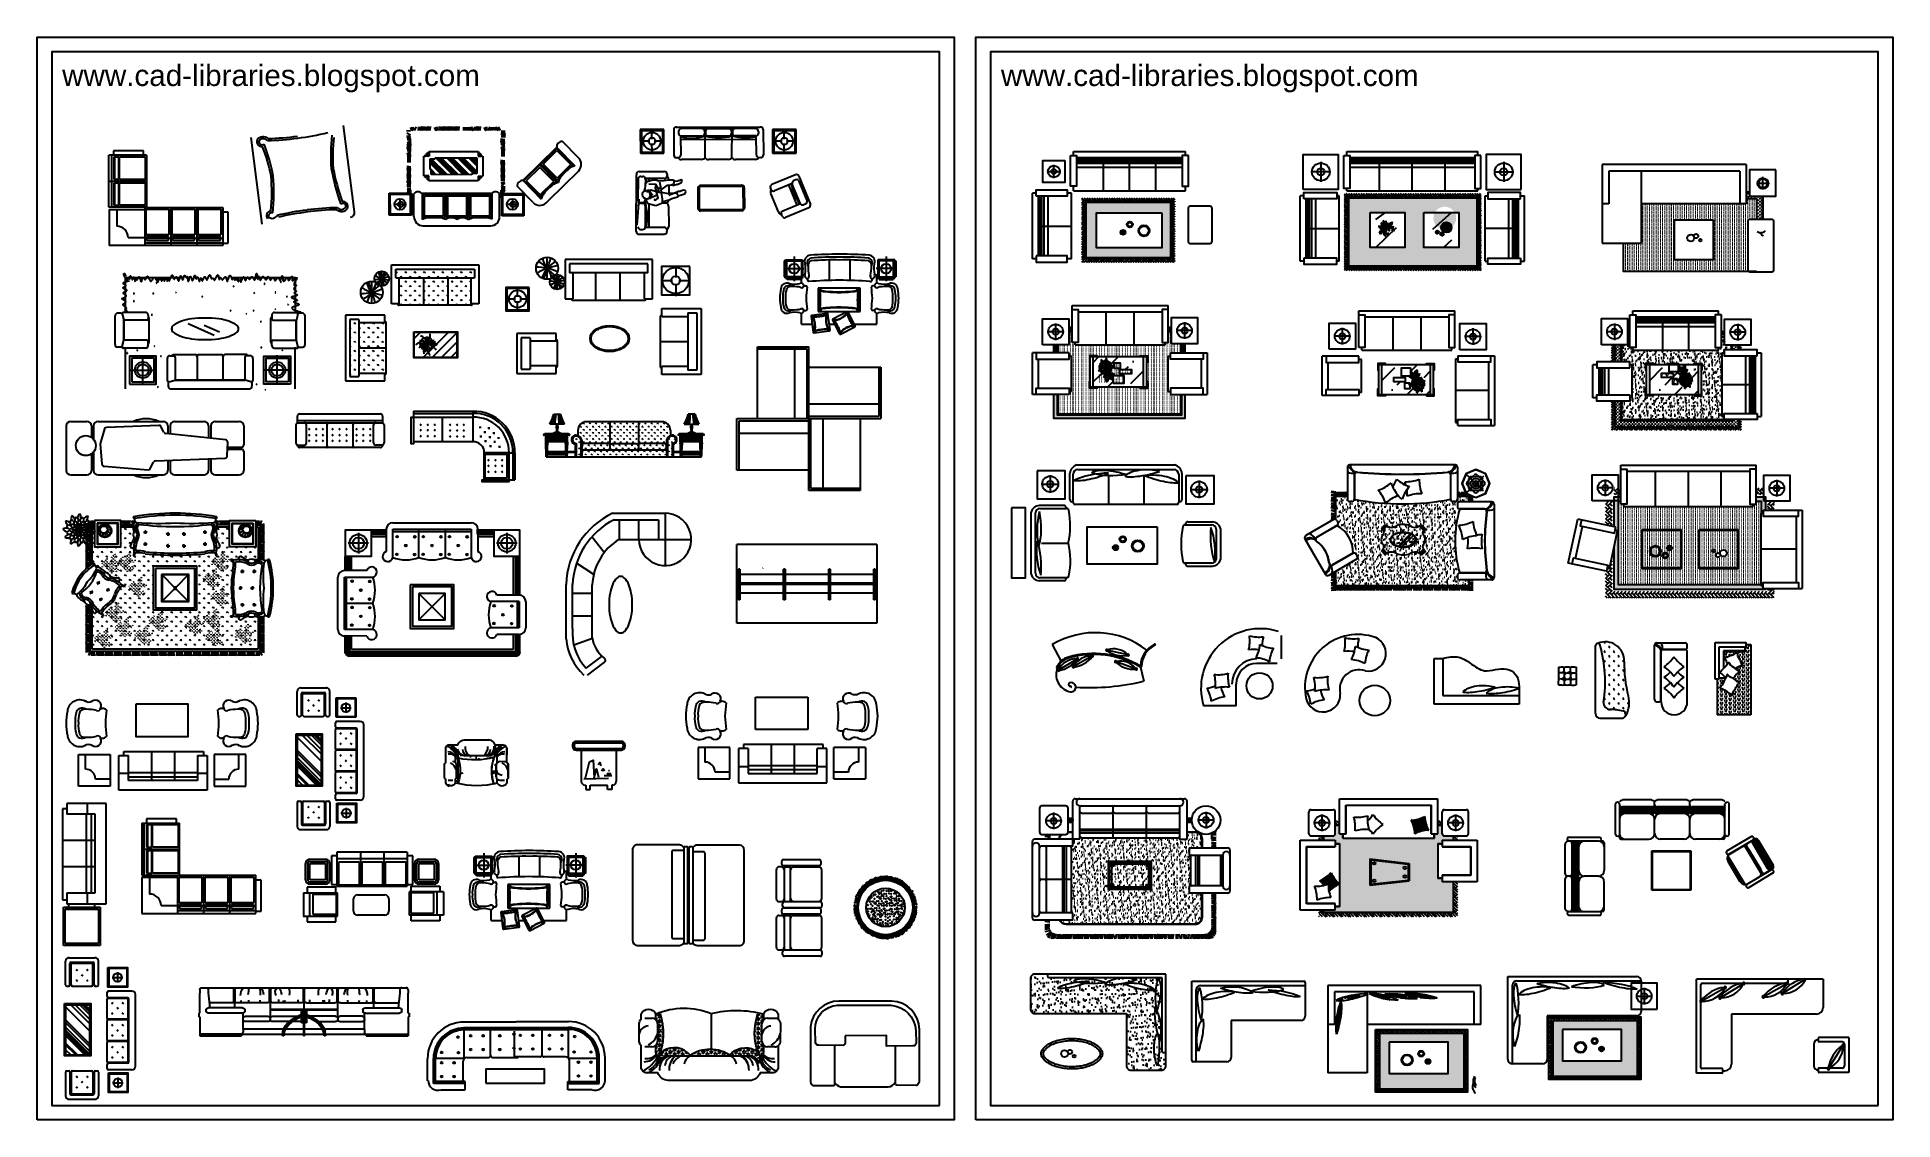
# Model space of a CAD drawing. Header units: inches. Extents: x 10.7 to 53.2, y 13 to 37.8.
import ezdxf

# ---------------------------------------------------------------- set-up
doc = ezdxf.new("R2010")
doc.units = ezdxf.units.IN
doc.header["$MEASUREMENT"] = 0
for name, color, linetype in [('02', 2, 'Continuous'), ('1', 1, 'Continuous'), ('4', 4, 'Continuous'), ('8', 8, 'Continuous'), ('kadrbm', 4, 'Continuous')]:
    doc.layers.add(name, color=color, linetype=linetype)
doc.styles.add('bmmm', font='swissel.ttf')
pattern_1 = [(90, (26.44739, 110.427285), (-0.07071068, 0.07071068), [0.01875, -0.12267136]), (45, (26.44739, 110.42729), (-0.07071068, 0.07071068), [0.01875, -0.08125]), (135, (26.44739, 110.42729), (-0.07071068, -0.07071068), [0.01875, -0.08125])]
pattern_2 = [(181.34814, (57.3415, 100.19415), (-0.3283494, -0.4932364), [0.061722, -0.678942]), (236.3481, (57.3415, 100.19415), (-0.4121103, 0.4758087), [0.0493776, -0.5431536]), (130.89714, (57.31415, 100.15305), (-0.7404588, -0.017431), [0.0524556, -0.5770116]), (185.1639, (57.213, 100.29695), (-0.4421926, -0.7709895), [0.092583, -1.018413]), (134.7125, (57.1761, 100.2327), (-1.1064855, -0.0999974), [0.078683, -0.865517]), (240.1641, (57.213, 100.29695), (-1.106485, -0.099999), [0.074066, -0.81473]), (210.34814, (57.1937, 100.207), (-0.048055, -0.5905812), [0.061722, -0.678942]), (265.3481, (57.1937, 100.207), (-0.5911164, 0.2163566), [0.0493776, -0.5431536]), (159.89674, (57.1897, 100.15777), (-0.6391717, -0.3742227), [0.0524556, -0.5770116]), (193.84814, (57.3415, 100.19415), (-0.22019953, 0.16329566), [0, -0.5365699, 0, -0.5513832, 0, -0.545211]), (223.84814, (57.3415, 100.19415), (-0.3887068, 0.033658), [0, -0.3143707, 0, -0.5242255, 0, -0.2077974]), (263.84814, (57.45613, 100.33747), (-0.259894, -0.35467733), [0, -0.20574, 0, -0.6419088, 0, -0.8517636]), (273.84814, (57.50753, 100.40174), (-0.3640998, -0.323356), [0, -0.267462, 0, -0.4262933, 0, -0.6048756])]
pattern_3 = [(179.977835, (180.23145, -39.9044), (-2.094e-05, -0.054126584), [0.03125, -0.0625]), (299.977835, (180.23145, -39.9044), (0.046885466, 0.027045158), [0.03125, -0.0625]), (239.977835, (180.2002, -39.90439), (0.046864527, -0.027081426), [0.03125, -0.0625])]
pattern_4 = [(45, (173.40136, -25.007333), (4e-18, 0.056568542), [0.12, -0.04]), (135, (173.429645, -24.97905), (4e-18, 0.056568542), [0.12, -0.04])]
pattern_5 = [(90, (173.40136, -25.007333), (-0.0375, 0.0375), [0.01875, -0.05625]), (180, (173.410736, -24.99796), (-0.0375, -0.0375), [0.01875, -0.05625])]
pattern_6 = [(45, (1.00893, 6.22089), (2e-17, 0.17960512), [0.127, -0.127]), (45, (0.97526, 6.25456), (2e-17, 0.17960512), [0.127, -0.127]), (45, (0.94158, 6.28824), (2e-17, 0.17960512), [0.127, -0.127]), (135, (0.94158, 6.31069), (-0.17960512, 2e-17), [0.127, -0.127]), (135, (0.97526, 6.34437), (-0.17960512, 2e-17), [0.127, -0.127]), (135, (1.00893, 6.37804), (-0.17960512, 2e-17), [0.127, -0.127])]
pattern_7 = [(15, (173.45663, -25.828215), (0.06457584, 0.054572987), [0.018, -0.015, 0.021, -0.009, 0.027, -0.012]), (15, (173.47363, -25.822107), (0.06457584, 0.054572987), [0.015, -0.057, 0.012, -0.018]), (15, (173.509373, -25.816412), (0.06457584, 0.054572987), [0.009, -0.093]), (105, (173.45663, -25.828215), (-0.033948594, 0.028173444), [0.0345, -0.1095]), (105, (173.474017, -25.823556), (-0.033948594, 0.028173444), [0.03375, -0.11025]), (105, (173.488506, -25.819674), (-0.033948594, 0.028173444), [0.0315, -0.1125]), (105, (173.509373, -25.816412), (-0.033948594, 0.028173444), [0.0345, -0.1095]), (105, (173.518066, -25.814083), (-0.033948594, 0.028173444), [0.0345, -0.1095]), (105, (173.543564, -25.80492), (-0.033948594, 0.028173444), [0.033, -0.111])]
pattern_8 = [(270, (52.18517, 27.603827), (-0.015875, -0.0079375), [0, -0.015875])]

# ---------------------------------------------------------------- blocks, each defined once
blk = doc.blocks.new('kadrbm')
at = {"layer": 'kadrbm', "color": 4}
blk.add_lwpolyline([(0, 0), (0, 24.797), (21, 24.797), (21, 0), (0, 0)], close=True, dxfattribs=at)
blk.add_lwpolyline([(20.663, 0.326), (20.663, 24.46), (0.337, 24.46), (0.337, 0.326), (20.663, 0.326)], dxfattribs=at)
at = {"layer": 'kadrbm', "color": 211, "true_color": 0xf674fb, "style": 'bmmm'}
blk.add_text('www.cad-libraries.blogspot.com', height=0.48513, dxfattribs=at).set_placement((0.573, 23.677))

msp = doc.modelspace()

# ---------------------------------------------------------------- hatches: boundary and pattern name
at = {"layer": '1'}
h = msp.add_hatch(dxfattribs=at)
h.set_pattern_fill('AR-SAND', color=256, scale=0.07, angle=90, style=0)
h.set_pattern_definition([(127.5, (173.40136, -25.00733), (-0.13487766, -0.004409535), [0, -0.1064, 0, -0.119, 0, -0.11375]), (97.5, (173.40136, -25.00733), (-0.19755022, 0.12388437), [0, -0.0574, 0, -0.0959, 0, -0.03675]), (57.5, (173.40136, -25.09343), (-0.00039613, 0.21798993), [0, -0.035, 0, -0.126, 0, -0.1645]), (47.5, (173.40136, -25.09343), (-0.0614373, 0.21042886), [0, -0.0175, 0, -0.0826, 0, -0.0945])])
h.paths.add_polyline_path([(49.256, 30.595), (49.312, 30.595), (49.312, 30.665), (49.455, 30.665), (49.455, 30.768), (49.32, 30.768), (49.32, 30.847), (49.246, 30.847), (49.246, 30.713), (49.176, 30.713), (49.176, 30.657), (47.216, 30.657), (47.216, 30.713), (47.146, 30.713), (47.146, 30.847), (47.097, 30.847), (47.097, 30.778), (46.979, 30.778), (46.979, 30.391), (47.148, 30.391), (47.148, 30.321), (47.204, 30.321), (47.204, 29.561), (47.148, 29.561), (47.148, 29.491), (46.979, 29.491), (46.979, 29.074), (49.312, 29.074), (49.312, 29.135), (49.256, 29.135)])
h.paths.add_polyline_path([(48.257, 30.35), (48.257, 30.331), (48.625, 30.331), (48.625, 30.351), (48.8, 30.351), (48.8, 30.194), (48.78, 30.194), (48.78, 29.769), (48.8, 29.769), (48.8, 29.611), (48.625, 29.611), (48.625, 29.631), (47.684, 29.631), (47.684, 29.611), (47.51, 29.611), (47.51, 29.769), (47.53, 29.769), (47.53, 30.194), (47.51, 30.194), (47.51, 30.351), (47.684, 30.351), (47.684, 30.331), (48.049, 30.331), (48.049, 30.35)], flags=16)
h.paths.add_polyline_path([(48.313, 30.119, -0.01841), (48.308, 30.118, 0.156767), (48.338, 30.093, -0.009944), (48.343, 30.097, -0.162288)], flags=0)
h.paths.add_polyline_path([(48.219, 30.15, -0.00293), (48.22, 30.151, -0.002962), (48.219, 30.152, 0.002894), (48.218, 30.151, 0.002925)], flags=0)
h.paths.add_polyline_path([(48.264, 30.252, 0.003465), (48.263, 30.252, -0.002433), (48.262, 30.254, -0.003403), (48.264, 30.254, -404.790013)], flags=16)
h.paths.add_polyline_path([(48.412, 30.306, -0.002893), (48.414, 30.306, -0.002582), (48.414, 30.305, -341.150591), (48.413, 30.304, 0.002612)], flags=0)
h.paths.add_polyline_path([(48.474, 30.197, 0.004332), (48.475, 30.198, 0.221403), (48.388, 30.186), (48.389, 30.184, -0.220744)], flags=0)
h.paths.add_polyline_path([(48.386, 30.189), (48.387, 30.184, 0.005601), (48.385, 30.183), (48.381, 30.151, -0.162381), (48.441, 30.098), (48.44, 30.105), (48.431, 30.126, -0.092583), (48.484, 30.116), (48.506, 30.12), (48.519, 30.124), (48.516, 30.098, -0.114416), (48.56, 30.049), (48.533, 30.055), (48.503, 30.051), (48.475, 30.041), (48.462, 30.024), (48.458, 30.021, 0.002174), (48.458, 30.022, -0.022559), (48.445, 30.026), (48.441, 30.003), (48.434, 29.978), (48.439, 29.98), (48.472, 29.963), (48.488, 29.939), (48.505, 29.919), (48.527, 29.907), (48.544, 29.906), (48.544, 29.906), (48.544, 29.906), (48.55, 29.906), (48.559, 29.908), (48.559, 29.908, -0.090473), (48.526, 29.867), (48.527, 29.825), (48.527, 29.801), (48.509, 29.821), (48.482, 29.841, -0.078364), (48.437, 29.832), (48.432, 29.802), (48.42, 29.783), (48.402, 29.777), (48.402, 29.781), (48.398, 29.805), (48.394, 29.821), (48.38, 29.836), (48.378, 29.841, -0.106773), (48.326, 29.875), (48.308, 29.872), (48.319, 29.882, -0.104481), (48.29, 29.935), (48.288, 29.935), (48.259, 29.945), (48.245, 29.964), (48.243, 29.964), (48.243, 29.873), (48.132, 29.873), (48.132, 30.004), (48.243, 30.004), (48.243, 29.983), (48.266, 29.992), (48.285, 29.998, -0.111014), (48.307, 30.059), (48.307, 30.064), (48.304, 30.082), (48.333, 30.081), (48.342, 30.08, -0.016282), (48.349, 30.086, 0.171112), (48.377, 30.04, 0.002802), (48.377, 30.041), (48.377, 30.042, 0.108956), (48.37, 30.112, 0.009083), (48.369, 30.112, -0.001807), (48.37, 30.113, 0.026881), (48.363, 30.129), (48.374, 30.138, -0.306366), (48.391, 30.06, 0.12812), (48.457, 30.024, 0.324049), (48.38, 30.149)], flags=0)
h.paths.add_polyline_path([(48.139, 30.127), (48.139, 30.03), (47.877, 30.03), (47.877, 30.127)], flags=0)
h.paths.add_polyline_path([(48.425, 29.98), (48.425, 29.98), (48.425, 29.98), (48.428, 29.977), (48.429, 29.978), (48.429, 29.976), (48.428, 29.977), (48.422, 29.958), (48.424, 29.946), (48.409, 29.922), (48.39, 29.894), (48.386, 29.892), (48.378, 29.877), (48.374, 29.856), (48.374, 29.856, -0.073695), (48.341, 29.878), (48.358, 29.881), (48.39, 29.894), (48.409, 29.922), (48.424, 29.946), (48.422, 29.958), (48.428, 29.977), (48.428, 29.978), (48.426, 29.976), (48.425, 29.98)], flags=0)
h.paths.add_polyline_path([(48.575, 29.952), (48.578, 29.949), (48.578, 29.949), (48.578, 29.949), (48.557, 29.974), (48.54, 29.98), (48.541, 29.981), (48.556, 30.001), (48.562, 30.008), (48.562, 30.008), (48.562, 30.008), (48.572, 30.02), (48.572, 30.02, -0.115811)], flags=0)
h = msp.add_hatch(dxfattribs=at)
h.set_pattern_fill('AR-SAND', color=256, scale=0.07, angle=90, style=0)
h.set_pattern_definition([(127.5, (173.40136, -25.72821), (-0.13487766, -0.004409535), [0, -0.1064, 0, -0.119, 0, -0.11375]), (97.5, (173.40136, -25.72821), (-0.19755022, 0.12388437), [0, -0.0574, 0, -0.0959, 0, -0.03675]), (57.5, (173.40136, -25.81431), (-0.00039613, 0.21798993), [0, -0.035, 0, -0.126, 0, -0.1645]), (47.5, (173.40136, -25.81431), (-0.0614373, 0.21042886), [0, -0.0175, 0, -0.0826, 0, -0.0945])])
h.paths.add_polyline_path([(37.34, 18.221), (37.058, 18.221), (37.058, 18.385), (37.123, 18.385, -0.414214), (37.09, 18.418), (37.09, 19.061, -0.414214), (37.123, 19.093), (37.058, 19.093), (37.058, 19.257), (37.34, 19.257), (37.34, 19.463, 0.414214), (37.187, 19.615), (37.008, 19.615), (37.008, 19.457), (36.844, 19.457), (36.844, 19.522, -0.414214), (36.811, 19.49), (34.588, 19.49, -0.414214), (34.555, 19.522), (34.555, 19.457), (34.392, 19.457), (34.392, 19.293), (34.326, 19.293, -0.414214), (34.359, 19.261), (34.359, 17.8, -0.414214), (34.326, 17.767), (34.392, 17.767), (34.392, 17.604), (34.104, 17.604, 0.300181), (34.244, 17.511), (37.187, 17.511, 0.414214), (37.34, 17.664)])
h.paths.add_polyline_path([(36.19, 18.302), (35.209, 18.302), (35.209, 18.956), (36.19, 18.956)], flags=16)
h.paths.add_polyline_path([(36.179, 18.312), (36.07, 18.312), (36.07, 18.323), (35.329, 18.323), (35.329, 18.312), (35.22, 18.312), (35.22, 18.421), (35.231, 18.421), (35.231, 18.836), (35.22, 18.836), (35.22, 18.945), (35.329, 18.945), (35.329, 18.934), (36.07, 18.934), (36.07, 18.945), (36.179, 18.945), (36.179, 18.836), (36.168, 18.836), (36.168, 18.421), (36.179, 18.421)], flags=0)
h.paths.add_polyline_path([(36.097, 18.367, -1), (36.152, 18.367, -1)], flags=0)
h.paths.add_polyline_path([(36.097, 18.89, -1), (36.152, 18.89, -1)], flags=0)
h.paths.add_polyline_path([(35.247, 18.367, -1), (35.302, 18.367, -1)], flags=0)
h.paths.add_polyline_path([(35.247, 18.89, -1), (35.302, 18.89, -1)], flags=0)
at = {"layer": '4'}
h = msp.add_hatch(dxfattribs=at)
h.set_pattern_fill('ANSI36', color=256, scale=0.1, angle=180, style=0)
h.set_pattern_definition([(225, (61.4027, 24.74884), (-0.16838, -0.6173926), [0.79375, -0.15875, 0, -0.15875])])
h.paths.add_polyline_path([(42.579, 30.331), (41.464, 30.331), (41.464, 29.631), (42.579, 29.631)])
h.paths.add_polyline_path([(42.11, 29.904), (42.11, 29.773), (41.999, 29.773), (41.999, 29.904)], flags=16)
h.paths.add_polyline_path([(42.124, 30.063), (41.916, 30.063), (41.916, 30.25), (42.124, 30.25)], flags=16)
h.paths.add_polyline_path([(42.006, 29.93), (41.744, 29.93), (41.744, 30.027), (42.006, 30.027)], flags=16)
h = msp.add_hatch(dxfattribs=at)
h.set_pattern_fill('ANSI36', color=256, scale=0.1, angle=180, style=0)
h.set_pattern_definition([(225, (67.53572, 24.74884), (-0.16838, -0.6173926), [0.79375, -0.15875, 0, -0.15875])])
h.paths.add_polyline_path([(48.712, 30.331), (47.597, 30.331), (47.597, 29.631), (48.712, 29.631)])
h.paths.add_polyline_path([(48.243, 29.873), (48.132, 29.873), (48.132, 30.004), (48.243, 30.004)], flags=16)
h.paths.add_polyline_path([(48.257, 30.163), (48.257, 30.35), (48.049, 30.35), (48.049, 30.163)])
h.paths.add_polyline_path([(48.139, 30.03), (47.877, 30.03), (47.877, 30.127), (48.139, 30.127)], flags=16)
h = msp.add_hatch(dxfattribs=at)
h.set_pattern_fill('AR-SAND', color=256, scale=0.00525, angle=360, style=0)
h.set_pattern_definition([(37.5, (38.4322, 23.71842), (-0.0084, 0.256942), [0, -0.202692, 0, -0.226695, 0, -0.216694]), (7.5, (38.4322, 23.71842), (0.236, 0.376333), [0, -0.109347, 0, -0.1826895, 0, -0.070009]), (327.5, (38.26817, 23.71842), (0.415271, 0.000755), [0, -0.066675, 0, -0.24003, 0, -0.3133725]), (317.5, (38.26817, 23.71842), (0.400867, 0.117038), [0, -0.0333375, 0, -0.157353, 0, -0.1800225])])
edge = h.paths.add_edge_path()
edge.add_ellipse((41.959, 26.315), major_axis=(-0.294, 0), ratio=0.607143, start_angle=0, end_angle=360)
h = msp.add_hatch(dxfattribs=at)
h.set_pattern_fill('MUDST', color=256, scale=0.2, angle=180, style=0)
h.set_pattern_definition([(180, (55.273047, 46.430563), (-0.1, 0.05), [0.05, -0.05, 0, -0.05, 0, -0.05])])
edge = h.paths.add_edge_path()
edge.add_spline(control_points=[(49.353, 23.156), (49.342, 23.136), (49.286, 23.086), (49.292, 22.978), (49.202, 22.941), (49.219, 22.918), (49.303, 22.903), (49.371, 22.828), (49.461, 22.789), (49.471, 22.734), (49.49, 22.754), (49.496, 22.76), (49.498, 22.77), (49.508, 22.824), (49.567, 22.901), (49.605, 22.977), (49.636, 23.03), (49.664, 23.026), (49.677, 23.059), (49.598, 23.046), (49.571, 23.111), (49.525, 23.136), (49.509, 23.143)], knot_values=[85.012542, 85.012542, 85.012542, 85.012542, 91.650577, 108.754995, 111.723634, 113.567838, 115.347448, 137.441888, 140.642204, 145.189071, 147.380135, 147.380135, 147.380135, 150.444985, 163.724364, 174.833824, 177.918929, 180.110474, 181.923503, 185.500054, 195.687053, 200.828495, 200.828495, 200.828495, 200.828495], degree=3, periodic=0)
edge.add_spline(control_points=[(49.509, 23.143), (49.515, 23.146), (49.56, 23.174), (49.583, 23.253), (49.646, 23.274), (49.664, 23.304), (49.604, 23.315), (49.584, 23.347), (49.567, 23.366)], knot_values=[279.944245, 279.944245, 279.944245, 279.944245, 282.787372, 303.967441, 310.502807, 312.388241, 317.017479, 329.435823, 329.435823, 329.435823, 329.435823], degree=3, periodic=0)
edge.add_spline(control_points=[(49.567, 23.366), (49.605, 23.38), (49.651, 23.423), (49.711, 23.415), (49.74, 23.433), (49.685, 23.476), (49.691, 23.572), (49.594, 23.638), (49.617, 23.727), (49.59, 23.728), (49.53, 23.672), (49.435, 23.664), (49.357, 23.62), (49.329, 23.632), (49.32, 23.632)], knot_values=[202.75029, 202.75029, 202.75029, 202.75029, 220.99007, 227.525437, 229.410871, 234.040108, 248.987754, 273.422636, 277.66355, 280.298127, 282.840426, 314.403912, 318.975792, 323.652407, 323.652407, 323.652407, 323.652407], degree=3, periodic=0)
edge.add_line((49.32, 23.632), (49.32, 23.744))
edge.add_line((49.32, 23.744), (49.79, 23.744))
edge.add_line((49.79, 23.744), (49.79, 23.864))
edge.add_line((49.79, 23.864), (49.816, 23.864))
edge.add_line((49.816, 23.864), (49.816, 23.914))
edge.add_line((49.816, 23.914), (49.92, 23.914))
edge.add_line((49.92, 23.914), (49.92, 22.306))
edge.add_line((49.92, 22.306), (49.146, 22.306))
edge.add_line((49.146, 22.306), (49.146, 23.12))
edge.add_line((49.146, 23.12), (49.193, 23.12))
edge.add_line((49.193, 23.12), (49.193, 23.15))
edge.add_line((49.193, 23.15), (49.32, 23.15))
edge.add_line((49.32, 23.15), (49.32, 23.185))
edge.add_spline(control_points=[(49.32, 23.185), (49.322, 23.183), (49.333, 23.173), (49.345, 23.163), (49.353, 23.156)], knot_values=[169.157034, 169.157034, 169.157034, 169.157034, 170.786574, 176.081931, 176.081931, 176.081931, 176.081931], degree=3, periodic=0)
h = msp.add_hatch(dxfattribs=at)
h.set_pattern_fill('DOTS', color=256, scale=0.01, angle=270, style=0)
h.set_pattern_definition(pattern_8)
edge = h.paths.add_edge_path()
edge.add_line((40.496, 15.775), (40.447, 15.775))
edge.add_ellipse((40.881, 15.73), major_axis=(0.57, 0.091), ratio=0.286584, start_angle=110.5521, end_angle=136.7418, ccw=False)
edge.add_line((40.656, 15.851), (40.656, 15.83))
edge.add_spline(control_points=[(40.656, 15.83), (40.629, 15.823), (40.604, 15.815), (40.549, 15.797), (40.521, 15.786), (40.496, 15.775)], knot_values=[1.939659, 1.939659, 1.939659, 1.939659, 2.094017, 2.094017, 2.283649, 2.283649, 2.283649, 2.283649], degree=3, periodic=0)
h = msp.add_hatch(dxfattribs=at)
h.set_pattern_fill('DOTS,_O', color=256, scale=0.009, angle=180)
h.set_pattern_definition([(3e-14, (7.388963, 24.948768), (0.00714375, -0.0142875), [0, -0.0142875])])
edge = h.paths.add_edge_path()
edge.add_ellipse((40.891, 15.955), major_axis=(0.53, 0.156), ratio=0.227197, start_angle=204.7954, end_angle=296.4887, ccw=False)
edge.add_ellipse((40.881, 15.73), major_axis=(0.57, 0.091), ratio=0.286584, start_angle=58.2082, end_angle=140.4606, ccw=False)
h = msp.add_hatch(dxfattribs=at)
h.set_pattern_fill('DOTS', color=256, scale=0.01, angle=270, style=0)
h.set_pattern_definition(pattern_8)
edge = h.paths.add_edge_path()
edge.add_spline(control_points=[(41.793, 15.775), (41.761, 15.791), (41.725, 15.806), (41.641, 15.837), (41.592, 15.852), (41.491, 15.878), (41.44, 15.887), (41.34, 15.901), (41.291, 15.905), (41.235, 15.906), (41.224, 15.906), (41.213, 15.906)], knot_values=[4.105555, 4.105555, 4.105555, 4.105555, 4.338982, 4.338982, 4.62753, 4.62753, 4.916079, 4.916079, 5.204628, 5.204628, 5.275929, 5.275929, 5.275929, 5.275929], degree=3, periodic=0)
edge.add_ellipse((41.531, 15.995), major_axis=(0.526, -0.128), ratio=0.35441, start_angle=232.8355, end_angle=237.8623, ccw=False)
edge.add_ellipse((41.479, 15.694), major_axis=(0.533, -0.124), ratio=0.367667, start_angle=52.8944, end_angle=129.2285, ccw=False)
edge.add_line((41.836, 15.775), (41.793, 15.775))
edge = h.paths.add_edge_path()
edge.add_spline(control_points=[(42.246, 15.803), (42.21, 15.817), (42.169, 15.83), (42.074, 15.856), (42.019, 15.867), (41.904, 15.885), (41.845, 15.892), (41.727, 15.899), (41.669, 15.9), (41.606, 15.899), (41.598, 15.898), (41.589, 15.898)], knot_values=[1.113825, 1.113825, 1.113825, 1.113825, 1.394812, 1.394812, 1.70549, 1.70549, 2.016168, 2.016168, 2.326847, 2.326847, 2.375004, 2.375004, 2.375004, 2.375004], degree=3, periodic=0)
edge.add_ellipse((41.804, 15.97), major_axis=(-0.539, 0.121), ratio=0.227197, start_angle=63.5113, end_angle=69.5416, ccw=False)
edge.add_ellipse((41.828, 15.746), major_axis=(-0.575, 0.054), ratio=0.286584, start_angle=219.5394, end_angle=301.7918, ccw=False)
edge.add_ellipse((41.804, 15.97), major_axis=(-0.539, 0.121), ratio=0.227197, start_angle=147.8885, end_angle=155.2046, ccw=False)
h = msp.add_hatch(dxfattribs=at)
h.set_pattern_fill('DOTS,_O', color=256, scale=0.011, angle=180)
h.set_pattern_definition([(3e-14, (7.388963, 24.948768), (0.00873125, -0.0174625), [0, -0.0174625])])
edge = h.paths.add_edge_path()
edge.add_ellipse((41.531, 15.995), major_axis=(0.526, -0.128), ratio=0.35441, start_angle=232.8355, end_angle=311.4476, ccw=False)
edge.add_ellipse((41.479, 15.694), major_axis=(0.533, -0.124), ratio=0.367667, start_angle=51.6728, end_angle=129.2285, ccw=False)
h = msp.add_hatch(dxfattribs=at)
h.set_pattern_fill('DOTS,_O', color=256, scale=0.014, angle=180)
h.set_pattern_definition([(3e-14, (7.329165, 24.958747), (0.0111125, -0.022225), [0, -0.022225])])
edge = h.paths.add_edge_path()
edge.add_ellipse((41.828, 15.746), major_axis=(-0.575, 0.054), ratio=0.286584, start_angle=219.5394, end_angle=301.7918, ccw=False)
edge.add_ellipse((41.804, 15.97), major_axis=(-0.539, 0.121), ratio=0.227197, start_angle=63.5113, end_angle=155.2046, ccw=False)
h = msp.add_hatch(dxfattribs=at)
h.set_pattern_fill('DOTS', color=256, scale=0.01, angle=270, style=0)
h.set_pattern_definition(pattern_8)
edge = h.paths.add_edge_path()
edge.add_spline(control_points=[(42.702, 15.813), (42.667, 15.827), (42.625, 15.841), (42.53, 15.866), (42.475, 15.877), (42.361, 15.895), (42.301, 15.902), (42.184, 15.909), (42.125, 15.911), (42.062, 15.909), (42.054, 15.908), (42.046, 15.908)], knot_values=[1.113825, 1.113825, 1.113825, 1.113825, 1.394812, 1.394812, 1.70549, 1.70549, 2.016168, 2.016168, 2.326847, 2.326847, 2.375004, 2.375004, 2.375004, 2.375004], degree=3, periodic=0)
edge.add_ellipse((42.26, 15.981), major_axis=(-0.539, 0.121), ratio=0.227197, start_angle=63.5113, end_angle=69.5416, ccw=False)
edge.add_ellipse((42.285, 15.756), major_axis=(-0.575, 0.054), ratio=0.286584, start_angle=219.5394, end_angle=301.7918, ccw=False)
edge.add_ellipse((42.26, 15.981), major_axis=(-0.539, 0.121), ratio=0.227197, start_angle=147.8885, end_angle=155.2046, ccw=False)
h = msp.add_hatch(dxfattribs=at)
h.set_pattern_fill('DOTS,_O', color=256, scale=0.014, angle=180)
h.set_pattern_definition([(3e-14, (7.785488, 24.968955), (0.0111125, -0.022225), [0, -0.022225])])
edge = h.paths.add_edge_path()
edge.add_ellipse((42.285, 15.756), major_axis=(-0.575, 0.054), ratio=0.286584, start_angle=219.5394, end_angle=301.7918, ccw=False)
edge.add_ellipse((42.26, 15.981), major_axis=(-0.539, 0.121), ratio=0.227197, start_angle=63.5113, end_angle=155.2046, ccw=False)
h = msp.add_hatch(dxfattribs=at)
h.set_pattern_fill('DOTS', color=256, scale=0.01, angle=270, style=0)
h.set_pattern_definition(pattern_8)
edge = h.paths.add_edge_path()
edge.add_ellipse((40.372, 15.258), major_axis=(-0.121, -0.539), ratio=0.227197, start_angle=63.5113, end_angle=69.5416, ccw=False)
edge.add_ellipse((40.596, 15.283), major_axis=(-0.054, -0.575), ratio=0.286584, start_angle=219.5394, end_angle=301.7918, ccw=False)
edge.add_ellipse((40.372, 15.258), major_axis=(-0.121, -0.539), ratio=0.227197, start_angle=147.8885, end_angle=155.2046, ccw=False)
edge.add_spline(control_points=[(40.539, 15.7), (40.525, 15.665), (40.512, 15.624), (40.487, 15.528), (40.475, 15.473), (40.457, 15.359), (40.451, 15.299), (40.443, 15.182), (40.442, 15.124), (40.444, 15.061), (40.444, 15.052), (40.444, 15.044)], knot_values=[1.113825, 1.113825, 1.113825, 1.113825, 1.394812, 1.394812, 1.70549, 1.70549, 2.016168, 2.016168, 2.326847, 2.326847, 2.375004, 2.375004, 2.375004, 2.375004], degree=3, periodic=0)
h = msp.add_hatch(dxfattribs=at)
h.set_pattern_fill('DOTS,_O', color=256, scale=0.014, angle=90)
h.set_pattern_definition([(90, (31.383464, -19.216343), (0.022225, 0.0111125), [0, -0.022225])])
edge = h.paths.add_edge_path()
edge.add_ellipse((40.596, 15.283), major_axis=(-0.054, -0.575), ratio=0.286584, start_angle=219.5394, end_angle=301.7918, ccw=False)
edge.add_ellipse((40.372, 15.258), major_axis=(-0.121, -0.539), ratio=0.227197, start_angle=63.5113, end_angle=155.2046, ccw=False)
at = {"layer": '8'}
h = msp.add_hatch(dxfattribs=at)
h.set_pattern_fill('AR-HBONE', color=256, scale=0.01, angle=270, style=0)
h.set_pattern_definition([(315, (205.574878, 384.10416), (0.0565685425, -1e-17), [0.12, -0.04]), (45, (205.603162, 384.075874), (0.0565685425, -1e-17), [0.12, -0.04])])
h.paths.add_polyline_path([(36.732, 32.67), (36.732, 34.142), (34.598, 34.142), (34.598, 32.67)])
h.paths.add_polyline_path([(36.652, 32.75), (34.678, 32.75), (34.678, 34.062), (36.652, 34.062)], flags=16)
h = msp.add_hatch(dxfattribs=at)
h.set_pattern_fill('DOTS', color=256, scale=0.35, angle=270, style=0)
h.set_pattern_definition([(270, (205.574878, 384.104158), (0.021875, -0.0109375), [0, -0.021875])])
h.paths.add_polyline_path([(36.632, 34.042), (34.698, 34.042), (34.698, 32.77), (36.632, 32.77)])
h.paths.add_polyline_path([(34.934, 33.798), (34.934, 32.998), (36.434, 32.998), (36.434, 33.798)], flags=16)
h.paths.add_polyline_path([(36.149, 33.389, -1), (35.894, 33.389, -1)], flags=0)
h.paths.add_polyline_path([(36.129, 33.389, -1), (35.914, 33.389, -1)], flags=0)
h.paths.add_polyline_path([(35.63, 33.533, -1), (35.766, 33.533, -1)], flags=0)
h.paths.add_polyline_path([(35.65, 33.533, -1), (35.746, 33.533, -1)], flags=0)
h.paths.add_polyline_path([(35.487, 33.353, -1), (35.598, 33.353, -1)], flags=0)
h.paths.add_polyline_path([(35.507, 33.353, -1), (35.578, 33.353, -1)], flags=0)
h = msp.add_hatch(dxfattribs=at)
h.set_pattern_fill('AR-HBONE', color=256, scale=0.01, style=0)
h.set_pattern_definition([(45, (-77.565295, -21.031344), (4e-18, 0.056568542), [0.12, -0.04]), (135, (-77.53701, -21.00306), (4e-18, 0.056568542), [0.12, -0.04])])
h.paths.add_polyline_path([(43.744, 34.245), (40.614, 34.245), (40.614, 32.48), (43.744, 32.48)])
h.paths.add_polyline_path([(43.664, 34.165), (43.664, 32.56), (40.694, 32.56), (40.694, 34.165)], flags=16)
h.paths.add_polyline_path([(42.887, 33.589, -0.193289), (42.941, 33.534, -0.006062), (42.942, 33.534, -0.006062), (42.942, 33.535, -0.123878), (42.901, 33.565, -0.060842), (42.902, 33.564, -0.102583), (42.906, 33.555, -0.13249), (42.906, 33.544, -0.133484), (42.9, 33.533, -0.102089), (42.893, 33.528), (42.894, 33.528), (42.893, 33.527, -0.102091), (42.9, 33.522, -0.099484), (42.905, 33.515, -0.102733), (42.907, 33.506, -0.133891), (42.904, 33.494, -0.036922), (42.902, 33.491, -0.347357), (42.893, 33.488, -0.308668), (42.888, 33.494, -0.796818), (42.89, 33.5, -0.511207), (42.893, 33.495, 0.349058), (42.9, 33.493, 0.3155), (42.904, 33.503, 0.141892), (42.901, 33.517, 0.140664), (42.891, 33.526, -0.148419), (42.886, 33.528, -0.152538), (42.891, 33.529, 0.070175), (42.896, 33.533, 0.143296), (42.903, 33.545, 0.199389), (42.901, 33.561, 0.423341), (42.892, 33.56, -0.789119), (42.888, 33.555, -0.590683), (42.888, 33.561, -0.143438), (42.889, 33.565, -0.273337), (42.896, 33.568, -0.19413), (42.901, 33.565, -0.066825)], flags=0)
h.paths.add_polyline_path([(42.915, 33.588, -0.796818), (42.921, 33.586, -0.511207), (42.915, 33.583, 0.349058), (42.914, 33.576, 0.3155), (42.924, 33.572, 0.141892), (42.937, 33.575, 0.140664), (42.947, 33.585, -0.148419), (42.948, 33.59, -0.152538), (42.949, 33.585, 0.070175), (42.954, 33.58, 0.143296), (42.966, 33.573, 0.19939), (42.982, 33.575, 0.423341), (42.981, 33.584, -0.78912), (42.976, 33.588, -0.590682), (42.982, 33.588, -0.143438), (42.985, 33.587, -0.273338), (42.989, 33.58, -0.19413), (42.986, 33.575, -0.066825), (43.01, 33.589, -0.193289), (42.955, 33.535, -0.006062), (42.955, 33.534), (42.955, 33.534), (42.955, 33.534, -0.006062), (42.955, 33.534, -0.123878), (42.986, 33.575, -0.060842), (42.984, 33.574, -0.102583), (42.976, 33.57, -0.132489), (42.964, 33.57, -0.133484), (42.954, 33.576, -0.102089), (42.949, 33.583), (42.948, 33.581), (42.947, 33.583, -0.102087), (42.943, 33.576, -0.099489), (42.935, 33.571, -0.102733), (42.926, 33.569, -0.133891), (42.915, 33.572, -0.036922), (42.911, 33.574, -0.347357), (42.908, 33.583, -0.308668)], flags=0)
h.paths.add_polyline_path([(42.995, 33.49, -0.060842), (42.994, 33.492, -0.102581), (42.99, 33.5, -0.132491), (42.99, 33.512, -0.133484), (42.996, 33.522, -0.102089), (43.004, 33.527), (43.002, 33.528), (43.004, 33.528, -0.102091), (42.996, 33.533, -0.099484), (42.991, 33.541, -0.102733), (42.989, 33.549, -0.133891), (42.993, 33.561, -0.036922), (42.995, 33.565, -0.347357), (43.003, 33.568, -0.308668), (43.009, 33.561, -0.796818), (43.007, 33.555, -0.511207), (43.004, 33.561, 0.349058), (42.996, 33.562, 0.3155), (42.993, 33.552, 0.141892), (42.996, 33.539, 0.140664), (43.006, 33.529, -0.148418), (43.011, 33.528, -0.152538), (43.006, 33.526, 0.070175), (43, 33.522, 0.143296), (42.993, 33.51, 0.199389), (42.996, 33.494, 0.423341), (43.004, 33.495, -0.789121), (43.009, 33.5, -0.590682), (43.009, 33.494, -0.143438), (43.007, 33.49, -0.273337), (43, 33.487, -0.194131), (42.995, 33.49, -0.066825), (43.01, 33.466, -0.193289), (42.955, 33.521, -0.006062), (42.955, 33.521, -0.006062), (42.955, 33.52, -0.123878)], flags=0)
h.paths.add_polyline_path([(42.955, 33.521), (42.955, 33.521), (42.955, 33.521), (42.955, 33.521)], flags=0)
h.paths.add_polyline_path([(42.949, 33.472, -0.00038), (42.949, 33.472, -0.000026), (42.949, 33.472)], flags=0)
h.paths.add_polyline_path([(42.943, 33.48, 92.037968), (42.943, 33.479, 0.010622)], flags=0)
h.paths.add_polyline_path([(42.919, 33.485, -0.019276), (42.92, 33.486, 0.019954)], flags=0)
h.paths.add_polyline_path([(42.911, 33.481, -75.554994), (42.91, 33.48, -0.066825), (42.887, 33.466, -0.193289), (42.942, 33.52, -0.006062), (42.942, 33.521, -0.006062), (42.941, 33.521, -0.123878)], flags=0)
h.paths.add_polyline_path([(42.942, 33.534), (42.942, 33.534), (42.942, 33.534), (42.942, 33.534)], flags=0)
h.paths.add_polyline_path([(42.952, 33.54, -0.067), (42.955, 33.534, -0.133648), (42.966, 33.528, -0.066645), (42.961, 33.524, -0.066999), (42.955, 33.521, -0.133648), (42.948, 33.51, -0.066645), (42.944, 33.515, -0.067), (42.942, 33.521, -0.133648), (42.931, 33.528, -0.066646), (42.936, 33.532, -0.066998), (42.942, 33.534, -0.133648), (42.948, 33.545, -0.066645)], flags=0)
h.paths.add_polyline_path([(42.921, 33.467, -0.87845), (42.915, 33.47, -1.12613)], flags=0)
h.paths.add_polyline_path([(42.985, 33.481, -0.347357), (42.988, 33.472, -0.308864), (42.982, 33.467, -0.029287), (42.981, 33.467, 0.029287), (42.982, 33.467, 0.308864), (42.988, 33.472, 0.277463), (42.987, 33.48, 0.016871)], flags=0)
h = msp.add_hatch(dxfattribs=at)
h.set_pattern_fill('DOTS', color=256, scale=0.5, style=0)
h.set_pattern_definition([(0, (-77.565295, -21.09281), (0.015625, 0.03125), [0, -0.03125])])
h.paths.add_polyline_path([(40.714, 34.145), (40.714, 32.58), (43.644, 32.58), (43.644, 34.145)])
h.paths.add_polyline_path([(41.999, 33.808), (41.999, 33.008), (41.199, 33.008), (41.199, 33.808)], flags=16)
h.paths.add_polyline_path([(42.432, 33.808), (43.232, 33.808), (43.232, 33.008), (42.432, 33.008)], flags=16)
h.paths.add_polyline_path([(42.901, 33.504, -75.554646), (42.901, 33.504, -1043.382503)], flags=0)
h.paths.add_polyline_path([(42.911, 33.419, -75.554994), (42.91, 33.419, -1043.3873)], flags=0)
h.paths.add_polyline_path([(42.948, 33.529, 0.032356), (42.949, 33.526, 0.020025), (42.949, 33.524, 0.146911)], flags=0)
h.paths.add_polyline_path([(42.952, 33.479, -0.067), (42.955, 33.473, -0.873329), (42.948, 33.425, -0.762685), (42.936, 33.47, -0.066998), (42.942, 33.473, -0.067), (42.944, 33.479, -0.762683), (42.99, 33.466, -0.762683), (42.944, 33.454, -0.067), (42.942, 33.46, -0.873329), (42.948, 33.508, -0.762684), (42.961, 33.462, -0.066999), (42.955, 33.46, -0.873329), (42.907, 33.466, -0.762683)], flags=0)
h.paths.add_polyline_path([(42.966, 33.466, -0.418439), (42.931, 33.466, 2.32427)], flags=0)
h = msp.add_hatch(dxfattribs=at)
h.set_pattern_fill('DOTS', color=256, scale=0.8, angle=270, style=0)
h.set_pattern_definition([(270, (343.448953, -34.40894), (0.05, -0.025), [0, -0.05])])
h.paths.add_polyline_path([(49.064, 32.454), (49.879, 32.454, -0.292772), (49.85, 32.5), (49.85, 33.6, -0.414214), (49.9, 33.65), (50.046, 33.65), (50.046, 34.13), (49.814, 34.13), (49.814, 34.004), (47.414, 34.004), (47.414, 33.104), (47.003, 33.104), (47.003, 32.454)])
h.paths.add_polyline_path([(48.164, 32.733), (48.164, 33.633), (49.064, 33.633), (49.064, 32.733)], flags=16)
h = msp.add_hatch(dxfattribs=at)
h.set_pattern_fill('CROSS', color=256, scale=0.15, angle=270, style=0)
h.set_pattern_definition([(270, (343.448953, -34.40894), (0.0375, -0.0375), [0.01875, -0.05625]), (360, (343.43958, -34.418314), (0.0375, 0.0375), [0.01875, -0.05625])])
h.paths.add_polyline_path([(50.046, 33.65), (50.176, 33.65), (50.176, 34.183), (49.891, 34.183), (49.891, 34.26), (49.814, 34.26), (49.814, 34.13), (50.046, 34.13)])
h = msp.add_hatch(dxfattribs=at)
h.set_pattern_fill('GRASS', color=256, scale=0.15, style=0)
h.set_pattern_definition([(90, (-8.77687, 42.92877), (-0.106066, 0.106066), [0.028125, -0.184007]), (45, (-8.77687, 42.92877), (-0.106066, 0.106066), [0.028125, -0.121875]), (135, (-8.77687, 42.92877), (-0.106066, -0.106066), [0.028125, -0.121875])])
h.paths.add_polyline_path([(20.607, 32.313), (20.085, 32.313), (20.085, 31.683), (20.617, 31.683, 0.414214), (20.637, 31.703), (20.637, 31.713), (20.607, 31.713)])
h.paths.add_polyline_path([(20.085, 32.313), (19.526, 32.313), (19.526, 31.683), (20.085, 31.683)])
h.paths.add_polyline_path([(19.526, 31.683), (19.526, 32.313), (18.967, 32.313), (18.967, 31.713), (18.937, 31.713), (18.937, 31.703, 0.414214), (18.957, 31.683)])
h.paths.add_polyline_path([(18.887, 32.513), (18.887, 32.313), (20.687, 32.313), (20.687, 32.513)])
h.paths.add_polyline_path([(18.038, 31.28), (18.038, 30.705), (18.668, 30.705), (18.668, 31.29, 0.414214), (18.648, 31.31), (18.638, 31.31), (18.638, 31.28)])
h.paths.add_polyline_path([(18.038, 30.705), (18.038, 30.13), (18.638, 30.13), (18.638, 30.1), (18.648, 30.1, 0.414214), (18.668, 30.12), (18.668, 30.705)])
h.paths.add_polyline_path([(17.838, 30.05), (18.038, 30.05), (18.038, 31.36), (17.838, 31.36)])
h = msp.add_hatch(dxfattribs=at)
h.set_pattern_fill('ANSI34', color=256, scale=1.2, style=0)
h.set_pattern_definition([(45, (-8.7769, 42.9288), (-0.636396, 0.636396), []), (45, (-8.5647, 42.9288), (-0.636396, 0.636396), []), (45, (-8.3526, 42.9288), (-0.636396, 0.636396), []), (45, (-8.1405, 42.9288), (-0.636396, 0.636396), [])])
h.paths.add_polyline_path([(20.287, 30.488), (20.287, 31.068), (19.307, 31.068), (19.307, 30.488)])
h = msp.add_hatch(dxfattribs=at)
h.set_pattern_fill('AR-HBONE', color=256, scale=0.0002, angle=270, style=0)
h.set_pattern_definition([(315, (202.507299, 248.942934), (0.0287368196, -8e-18), [0.06096, -0.02032]), (45, (202.521667, 248.928566), (0.0287368196, -8e-18), [0.06096, -0.02032])])
h.paths.add_polyline_path([(33.958, 30.592), (34.038, 30.592), (34.038, 30.776), (33.958, 30.776)])
h.paths.add_polyline_path([(34.376, 31.184), (34.298, 31.184), (34.298, 31.104), (34.376, 31.104)])
h = msp.add_hatch(dxfattribs=at)
h.set_pattern_fill('ACAD_ISO07W100', color=256, scale=0.01, angle=360, style=0)
h.set_pattern_definition([(0, (172.52139, -21.061926), (1e-17, 0.05), [0.005, -0.03])])
h.paths.add_polyline_path([(36.86, 30.804), (36.65, 30.804), (36.65, 31.084), (36.576, 31.084), (36.576, 30.834), (36.506, 30.834), (36.506, 30.777), (34.446, 30.777), (34.446, 30.834), (34.376, 30.834), (34.376, 31.084), (34.298, 31.084), (34.298, 30.776), (34.058, 30.776), (34.058, 30.592), (34.309, 30.592), (34.309, 30.522), (34.365, 30.522), (34.365, 29.712), (34.309, 29.712), (34.309, 29.642), (34.058, 29.642), (34.058, 29.189), (36.86, 29.189), (36.86, 29.642), (36.627, 29.642), (36.627, 29.712), (36.571, 29.712), (36.571, 30.522), (36.627, 30.522), (36.627, 30.592), (36.86, 30.592)])
h.paths.add_polyline_path([(35.927, 30.529), (36.101, 30.529), (36.101, 30.371), (36.081, 30.371), (36.081, 29.946), (36.101, 29.946), (36.101, 29.789), (35.927, 29.789), (35.927, 29.809), (34.946, 29.809), (34.946, 29.789), (34.771, 29.789), (34.771, 29.946), (34.791, 29.946), (34.791, 30.371), (34.771, 30.371), (34.771, 30.529), (34.946, 30.529), (34.946, 30.509), (35.927, 30.509)], flags=16)
h.paths.add_polyline_path([(35.735, 30.21), (35.735, 30.113), (35.472, 30.113), (35.472, 30.21)], flags=0)
h.paths.add_polyline_path([(35.258, 30.121, -0.01841), (35.263, 30.122, 0.156767), (35.233, 30.146, -0.009944), (35.228, 30.143, -0.162288)], flags=0)
h.paths.add_polyline_path([(35.269, 30.055, 0.003865), (35.271, 30.055, 0.003069), (35.27, 30.056, 0.092029), (35.315, 30.066), (35.315, 30.077), (35.335, 30.077, 0.043139), (35.352, 30.09, -0.002925), (35.354, 30.089, -0.038964), (35.338, 30.077), (35.562, 30.077), (35.562, 29.89), (35.315, 29.89), (35.315, 30.064, -0.088219), (35.271, 30.055, -0.121708), (35.309, 29.988, 288.589365), (35.307, 29.988, 0.122923)], flags=0)
h.paths.add_polyline_path([(35.159, 29.934, -0.002893), (35.157, 29.934, -0.002582), (35.157, 29.935, -341.150591), (35.158, 29.936, 0.002612)], flags=0)
h.paths.add_polyline_path([(35.479, 30.367), (35.479, 30.236), (35.328, 30.236), (35.328, 30.256), (35.305, 30.248), (35.287, 30.241, -0.111014), (35.264, 30.181), (35.264, 30.176), (35.267, 30.158), (35.238, 30.159), (35.229, 30.16, -0.016282), (35.223, 30.154, 0.171112), (35.194, 30.2, 0.002802), (35.194, 30.199), (35.194, 30.198, 0.108956), (35.201, 30.128, 0.009083), (35.202, 30.128, -0.001807), (35.201, 30.127, 0.026881), (35.208, 30.111), (35.197, 30.101, -0.306366), (35.18, 30.179, 0.12812), (35.115, 30.216, 0.324049), (35.191, 30.09), (35.186, 30.051), (35.183, 30.054, -0.225142), (35.095, 30.042, -0.004252), (35.095, 30.043, -0.00221), (35.095, 30.044, 0.00221), (35.095, 30.043, -0.229218), (35.152, 30.093), (35.146, 30.101), (35.14, 30.114, -0.092583), (35.087, 30.124), (35.065, 30.12), (35.052, 30.116), (35.055, 30.141, -0.115103), (35.011, 30.192), (35.01, 30.192), (35.038, 30.184), (35.068, 30.188), (35.096, 30.199), (35.109, 30.215), (35.113, 30.219, 0.002174), (35.113, 30.218, -0.022559), (35.126, 30.214), (35.13, 30.237), (35.137, 30.262), (35.132, 30.26), (35.1, 30.277), (35.084, 30.301), (35.066, 30.321), (35.044, 30.333), (35.027, 30.333), (35.027, 30.333), (35.027, 30.333), (35.021, 30.334), (35.012, 30.332), (35.012, 30.332, -0.090473), (35.045, 30.373), (35.044, 30.415), (35.044, 30.439), (35.062, 30.419), (35.089, 30.399, -0.078364), (35.134, 30.408), (35.139, 30.438), (35.151, 30.457), (35.169, 30.463), (35.17, 30.458), (35.173, 30.435), (35.178, 30.419), (35.191, 30.404), (35.193, 30.398, -0.106773), (35.245, 30.365), (35.263, 30.368), (35.252, 30.357, -0.104481), (35.281, 30.304), (35.284, 30.305), (35.312, 30.295), (35.327, 30.276), (35.328, 30.275), (35.328, 30.367)], flags=0)
h.paths.add_polyline_path([(35.146, 30.26), (35.146, 30.26), (35.146, 30.26), (35.143, 30.263), (35.149, 30.281), (35.147, 30.294), (35.162, 30.318), (35.181, 30.346), (35.185, 30.348), (35.194, 30.363), (35.197, 30.384), (35.197, 30.384, -0.073695), (35.23, 30.362), (35.213, 30.359), (35.181, 30.346), (35.162, 30.318), (35.147, 30.294), (35.149, 30.281), (35.143, 30.263)], flags=0)
h.paths.add_polyline_path([(35.03, 30.259), (35.015, 30.239), (35.009, 30.232), (35.009, 30.232), (35.009, 30.232), (35, 30.22), (35, 30.22, -0.115811), (34.996, 30.287), (35.014, 30.266), (35.031, 30.26)], flags=0)
h = msp.add_hatch(dxfattribs=at)
h.set_pattern_fill('AR-HBONE', color=256, scale=0.0002, angle=270, style=0)
h.set_pattern_definition([(315, (202.607299, 248.942934), (0.0287368196, -8e-18), [0.06096, -0.02032]), (45, (202.621667, 248.928566), (0.0287368196, -8e-18), [0.06096, -0.02032])])
h.paths.add_polyline_path([(36.88, 30.592), (36.96, 30.592), (36.96, 30.804), (36.88, 30.804)])
h.paths.add_polyline_path([(36.576, 31.104), (36.65, 31.104), (36.65, 31.184), (36.576, 31.184)])
h = msp.add_hatch(dxfattribs=at)
h.set_pattern_fill('AR-HBONE', color=256, scale=0.01, style=0)
h.set_pattern_definition(pattern_4)
h.paths.add_polyline_path([(46.779, 30.778), (46.729, 30.778), (46.729, 30.391), (46.779, 30.391)])
h.paths.add_polyline_path([(47.146, 31.097), (47.097, 31.097), (47.097, 31.047), (47.146, 31.047)])
h.paths.add_polyline_path([(49.32, 31.097), (49.246, 31.097), (49.246, 31.047), (49.32, 31.047)])
h.paths.add_polyline_path([(49.705, 30.768), (49.655, 30.768), (49.655, 30.665), (49.705, 30.665)])
h.paths.add_polyline_path([(49.705, 29.065), (49.655, 29.065), (49.655, 28.874), (46.779, 28.874), (46.779, 29.491), (46.729, 29.491), (46.729, 28.824), (49.705, 28.824)])
h = msp.add_hatch(dxfattribs=at)
h.set_pattern_fill('AR-HBONE', color=256, scale=0.01, style=0)
h.set_pattern_definition(pattern_4)
h.paths.add_polyline_path([(46.829, 30.778), (46.779, 30.778), (46.779, 30.391), (46.829, 30.391)])
h.paths.add_polyline_path([(46.829, 29.491), (46.779, 29.491), (46.779, 28.874), (49.655, 28.874), (49.655, 29.065), (49.605, 29.065), (49.605, 28.924), (46.829, 28.924)])
h.paths.add_polyline_path([(49.655, 30.768), (49.605, 30.768), (49.605, 30.665), (49.655, 30.665)])
h.paths.add_polyline_path([(49.32, 31.047), (49.246, 31.047), (49.246, 30.997), (49.32, 30.997)])
h.paths.add_polyline_path([(47.146, 31.047), (47.097, 31.047), (47.097, 30.997), (47.146, 30.997)])
h = msp.add_hatch(dxfattribs=at)
h.set_pattern_fill('CROSS', color=256, scale=0.15, angle=90, style=0)
h.set_pattern_definition(pattern_5)
h.paths.add_polyline_path([(47.146, 30.997), (47.097, 30.997), (47.097, 30.947), (47.146, 30.947)])
h.paths.add_polyline_path([(46.879, 30.778), (46.829, 30.778), (46.829, 30.391), (46.879, 30.391)])
h.paths.add_polyline_path([(46.879, 29.491), (46.829, 29.491), (46.829, 28.924), (49.605, 28.924), (49.605, 29.065), (49.555, 29.065), (49.555, 28.974), (46.879, 28.974)])
h.paths.add_polyline_path([(49.605, 30.768), (49.555, 30.768), (49.555, 30.665), (49.605, 30.665)])
h.paths.add_polyline_path([(49.32, 30.997), (49.246, 30.997), (49.246, 30.947), (49.32, 30.947)])
h = msp.add_hatch(dxfattribs=at)
h.set_pattern_fill('CROSS', color=256, scale=0.15, angle=90, style=0)
h.set_pattern_definition(pattern_5)
h.paths.add_polyline_path([(46.929, 30.778), (46.879, 30.778), (46.879, 30.391), (46.929, 30.391)])
h.paths.add_polyline_path([(46.929, 29.491), (46.879, 29.491), (46.879, 28.974), (49.555, 28.974), (49.555, 29.065), (49.505, 29.065), (49.505, 29.024), (46.929, 29.024)])
h.paths.add_polyline_path([(49.555, 30.768), (49.505, 30.768), (49.505, 30.665), (49.555, 30.665)])
h.paths.add_polyline_path([(49.32, 30.947), (49.246, 30.947), (49.246, 30.897), (49.32, 30.897)])
h.paths.add_polyline_path([(47.146, 30.947), (47.097, 30.947), (47.097, 30.897), (47.146, 30.897)])
h = msp.add_hatch(dxfattribs=at)
h.set_pattern_fill('ANSI38', color=256, scale=0.15, angle=90, style=0)
h.set_pattern_definition([(135, (173.40136, -25.007333), (-0.0132582521, -0.0132582521), []), (225, (173.40136, -25.007333), (-0.0132582521, -0.0397747564), [0.046875, -0.028125])])
h.paths.add_polyline_path([(46.979, 29.491), (46.929, 29.491), (46.929, 29.024), (49.505, 29.024), (49.505, 29.065), (49.312, 29.065), (49.312, 29.074), (46.979, 29.074)])
h.paths.add_polyline_path([(46.979, 30.778), (46.929, 30.778), (46.929, 30.391), (46.979, 30.391)])
h.paths.add_polyline_path([(47.146, 30.897), (47.097, 30.897), (47.097, 30.847), (47.146, 30.847)])
h.paths.add_polyline_path([(49.32, 30.897), (49.246, 30.897), (49.246, 30.847), (49.32, 30.847)])
h.paths.add_polyline_path([(49.505, 30.768), (49.455, 30.768), (49.455, 30.665), (49.505, 30.665)])
h = msp.add_hatch(dxfattribs=at)
h.set_pattern_fill('ANSI36', color=256, scale=0.1, angle=360, style=0)
h.set_pattern_definition([(45, (16.07547, 35.391), (0.16838, 0.6173926), [0.79375, -0.15875, 0, -0.15875])])
h.paths.add_polyline_path([(34.859, 29.809), (36.014, 29.809), (36.014, 30.509), (34.859, 30.509)])
h.paths.add_polyline_path([(35.328, 30.236), (35.328, 30.367), (35.479, 30.367), (35.479, 30.236)], flags=16)
h.paths.add_polyline_path([(35.315, 30.077), (35.562, 30.077), (35.562, 29.89), (35.315, 29.89)], flags=16)
h.paths.add_polyline_path([(35.472, 30.21), (35.735, 30.21), (35.735, 30.113), (35.472, 30.113)], flags=16)
h = msp.add_hatch(dxfattribs=at)
h.set_pattern_fill('AR-HBONE', color=256, scale=0.005, style=0)
h.set_pattern_definition([(45, (172.521391, -21.061926), (2e-18, 0.0282842712), [0.06, -0.02]), (135, (172.535534, -21.047784), (2e-18, 0.0282842712), [0.06, -0.02])])
h.paths.add_polyline_path([(34.038, 29.642), (33.958, 29.642), (33.958, 29.089), (36.96, 29.089), (36.96, 29.642), (36.88, 29.642), (36.88, 29.169), (34.038, 29.169)])
h = msp.add_hatch(dxfattribs=at)
h.set_pattern_fill('GRASS', color=256, scale=0.1, style=0)
h.set_pattern_definition(pattern_1)
h.paths.add_polyline_path([(23.794, 29.016), (23.257, 29.016, 0.414214), (23.057, 28.816), (23.057, 28.701, -0.28697), (23.145, 28.594), (23.145, 28.466, -0.414214), (23.195, 28.516), (23.744, 28.516, -0.414214), (23.794, 28.466)])
h = msp.add_hatch(dxfattribs=at)
h.set_pattern_fill('GRASS', color=256, scale=0.1, style=0)
h.set_pattern_definition(pattern_1)
h.paths.add_polyline_path([(23.794, 28.466, -0.414214), (23.844, 28.516), (25.04, 28.516, -0.414214), (25.09, 28.466), (25.09, 28.594, -0.28697), (25.178, 28.701), (25.178, 28.816, 0.414214), (24.978, 29.016), (23.794, 29.016)])
h = msp.add_hatch(dxfattribs=at)
h.set_pattern_fill('GRASS', color=256, scale=0.1, style=0)
h.set_pattern_definition([(90, (-22.230634, 35.5401), (-0.07071068, 0.07071068), [0.01875, -0.12267136]), (45, (-22.23063, 35.5401), (-0.07071068, 0.07071068), [0.01875, -0.08125]), (135, (-22.23063, 35.5401), (-0.07071068, -0.07071068), [0.01875, -0.08125])])
h.paths.add_polyline_path([(23.794, 28.466, 0.414214), (23.744, 28.516), (23.195, 28.516, 0.414214), (23.145, 28.466), (23.145, 28.422, 0.414214), (23.195, 28.372), (23.744, 28.372, 0.414214), (23.794, 28.422)])
h.paths.add_polyline_path([(24.442, 28.466, 0.414214), (24.392, 28.516), (23.861, 28.516), (23.861, 28.372), (24.392, 28.372, 0.414214), (24.442, 28.422)])
h.paths.add_polyline_path([(25.085, 28.466, 0.414214), (25.035, 28.516), (24.492, 28.516, 0.414214), (24.442, 28.466), (24.442, 28.422, 0.414214), (24.492, 28.372), (25.035, 28.372, 0.414214), (25.085, 28.422)])
h.paths.add_polyline_path([(23.861, 28.372), (23.145, 28.372), (23.145, 28.216), (23.861, 28.216)])
h.paths.add_polyline_path([(25.09, 28.372), (23.861, 28.372), (23.861, 28.216), (25.09, 28.216)])
h.paths.add_polyline_path([(25.22, 28.525, 1.200312), (25.195, 28.685, 0.314119), (25.109, 28.591), (25.109, 28.216), (25.22, 28.216)])
h.paths.add_polyline_path([(23.126, 28.591, 0.314119), (23.04, 28.685, 1.200312), (23.015, 28.525), (23.015, 28.216), (23.126, 28.216)])
h = msp.add_hatch(dxfattribs=at)
h.set_pattern_fill('AR-SAND', color=256, scale=0.07, angle=90, style=0)
h.set_pattern_definition([(127.5, (166.6913, -22.34588), (-0.13487766, -0.004409535), [0, -0.1064, 0, -0.119, 0, -0.11375]), (97.5, (166.6913, -22.34588), (-0.19755022, 0.12388437), [0, -0.0574, 0, -0.0959, 0, -0.03675]), (57.5, (166.6913, -22.43198), (-0.00039613, 0.21798993), [0, -0.035, 0, -0.126, 0, -0.1645]), (47.5, (166.6913, -22.43198), (-0.0614373, 0.21042886), [0, -0.0175, 0, -0.0826, 0, -0.0945])])
h.paths.add_polyline_path([(43.252, 27.022, -0.414214), (43.2, 27.075), (43.2, 27.127, -0.414214), (43.252, 27.18), (43.459, 27.18), (43.459, 27.31), (43.201, 27.31), (43.201, 27.241, -0.414214), (43.148, 27.189), (43.096, 27.189, -0.414214), (43.043, 27.241, -0.094227), (40.861, 27.237), (40.838, 27.237, -0.389983), (40.786, 27.189), (40.733, 27.189, -0.414214), (40.681, 27.241), (40.681, 27.31), (40.417, 27.31), (40.417, 26.775, -0.123229), (40.435, 26.757), (40.461, 26.711, -0.414214), (40.442, 26.639, -0.285714), (40.81, 26.003, -0.414214), (40.881, 25.984), (40.908, 25.938, -0.414214), (40.888, 25.867), (40.417, 25.595), (40.417, 25.256), (43.459, 25.256), (43.459, 25.395), (43.252, 25.395, -0.414214), (43.2, 25.447), (43.2, 25.5, -0.414214), (43.252, 25.552, -0.142857)])
h.paths.add_polyline_path([(42.46, 26.571), (42.423, 26.534), (42.332, 26.624), (42.37, 26.661)], flags=16)
h.paths.add_polyline_path([(41.586, 26.624), (41.496, 26.534), (41.458, 26.571), (41.548, 26.661)], flags=16)
edge = h.paths.add_edge_path(flags=16)
edge.add_ellipse((41.959, 26.315), major_axis=(-0.294, 0), ratio=0.607143, start_angle=0, end_angle=360)
edge = h.paths.add_edge_path(flags=0)
edge.add_spline(control_points=[(42.192, 26.41), (42.193, 26.409), (42.194, 26.409), (42.209, 26.396), (42.22, 26.383), (42.235, 26.355), (42.24, 26.341), (42.242, 26.322), (42.243, 26.317), (42.242, 26.312)], knot_values=[3.118922, 3.118922, 3.118922, 3.118922, 3.134096, 3.134096, 3.395483, 3.395483, 3.656871, 3.656871, 3.75548, 3.75548, 3.75548, 3.75548], degree=3, periodic=0)
edge.add_spline(control_points=[(42.242, 26.312), (42.242, 26.303), (42.241, 26.294), (42.237, 26.281), (42.235, 26.277), (42.233, 26.272)], knot_values=[2.874632, 2.874632, 2.874632, 2.874632, 3.03741, 3.03741, 3.118922, 3.118922, 3.118922, 3.118922], degree=3, periodic=0)
edge.add_spline(control_points=[(42.233, 26.272), (42.229, 26.263), (42.223, 26.254), (42.203, 26.229), (42.186, 26.214), (42.162, 26.198), (42.158, 26.196), (42.154, 26.194)], knot_values=[2.321814, 2.321814, 2.321814, 2.321814, 2.501689, 2.501689, 2.819525, 2.819525, 2.874632, 2.874632, 2.874632, 2.874632], degree=3, periodic=0)
edge.add_spline(control_points=[(42.154, 26.194), (42.138, 26.185), (42.12, 26.177), (42.101, 26.17)], knot_values=[2.087513, 2.087513, 2.087513, 2.087513, 2.321814, 2.321814, 2.321814, 2.321814], degree=3, periodic=0)
edge.add_spline(control_points=[(42.101, 26.17), (42.098, 26.169), (42.096, 26.168), (42.067, 26.159), (42.038, 26.153), (41.982, 26.147), (41.956, 26.146), (41.93, 26.148)], knot_values=[1.471399, 1.471399, 1.471399, 1.471399, 1.499827, 1.499827, 1.817662, 1.817662, 2.087513, 2.087513, 2.087513, 2.087513], degree=3, periodic=0)
edge.add_spline(control_points=[(41.93, 26.148), (41.926, 26.148), (41.921, 26.149), (41.899, 26.151), (41.882, 26.153), (41.865, 26.157)], knot_values=[1.237422, 1.237422, 1.237422, 1.237422, 1.285407, 1.285407, 1.471399, 1.471399, 1.471399, 1.471399], degree=3, periodic=0)
edge.add_spline(control_points=[(41.865, 26.157), (41.86, 26.158), (41.856, 26.159), (41.848, 26.161), (41.844, 26.162), (41.841, 26.163)], knot_values=[1.14759, 1.14759, 1.14759, 1.14759, 1.198834, 1.198834, 1.237422, 1.237422, 1.237422, 1.237422], degree=3, periodic=0)
edge.add_spline(control_points=[(41.841, 26.163), (41.824, 26.167), (41.807, 26.173), (41.774, 26.188), (41.757, 26.197), (41.728, 26.217), (41.715, 26.229), (41.696, 26.252), (41.688, 26.265), (41.678, 26.29), (41.676, 26.302), (41.676, 26.315), (41.676, 26.325), (41.677, 26.336), (41.685, 26.36), (41.692, 26.373), (41.713, 26.4), (41.727, 26.412), (41.759, 26.435), (41.777, 26.445), (41.818, 26.462), (41.841, 26.469), (41.888, 26.478), (41.913, 26.482), (41.963, 26.484), (41.988, 26.483), (42.037, 26.477), (42.061, 26.472), (42.099, 26.461), (42.114, 26.456), (42.128, 26.45)], knot_values=[4.081409, 4.081409, 4.081409, 4.081409, 4.280057, 4.280057, 4.517292, 4.517292, 4.754528, 4.754528, 4.991763, 4.991763, 5.228999, 5.228999, 5.228999, 5.419392, 5.419392, 5.680779, 5.680779, 5.942167, 5.942167, 6.203554, 6.203554, 6.464941, 6.464941, 6.726329, 6.726329, 6.987716, 6.987716, 7.249104, 7.249104, 7.430775, 7.430775, 7.430775, 7.430775], degree=3, periodic=0)
edge.add_spline(control_points=[(42.128, 26.45), (42.134, 26.447), (42.14, 26.444), (42.147, 26.441), (42.147, 26.44), (42.148, 26.44)], knot_values=[3.9913, 3.9913, 3.9913, 3.9913, 4.071016, 4.071016, 4.081409, 4.081409, 4.081409, 4.081409], degree=3, periodic=0)
edge.add_spline(control_points=[(42.148, 26.44), (42.165, 26.431), (42.18, 26.421), (42.192, 26.41)], knot_values=[3.75548, 3.75548, 3.75548, 3.75548, 3.9913, 3.9913, 3.9913, 3.9913], degree=3, periodic=0)
h.paths.add_polyline_path([(42.423, 26.096), (42.471, 26.048), (42.381, 25.958), (42.332, 26.006, -0.344079), (42.32, 26.005, 0.288387), (42.117, 26, -0.2), (41.802, 26, 0.288387), (41.598, 26.005, -0.344079), (41.586, 26.006), (41.548, 25.969), (41.458, 26.059), (41.496, 26.096), (41.586, 26.006, 0.344079), (41.598, 26.005, -0.288387), (41.802, 26, 0.2), (42.117, 26, -0.288387), (42.32, 26.005, 0.344079), (42.332, 26.006)], flags=16)
h.paths.add_polyline_path([(41.47, 26.39, 0.205451), (41.47, 26.24), (41.47, 26.24, -0.205451), (41.47, 26.39)], flags=16)
h = msp.add_hatch(dxfattribs=at)
h.set_pattern_fill('AR-HBONE', color=256, scale=0.015, angle=90, style=0)
h.set_pattern_definition([(135, (119.78774, -56.82715), (-0.084852814, 1e-17), [0.18, -0.06]), (225, (119.745316, -56.78472), (-0.084852814, 1e-17), [0.18, -0.06])])
h.paths.add_polyline_path([(46.612, 25.593), (46.591, 25.597), (46.591, 24.978), (50.454, 24.978), (50.454, 25.195), (50.304, 25.195), (50.304, 25.128), (46.741, 25.128), (46.741, 25.927), (46.681, 25.65), (46.626, 25.661)])
h.paths.add_polyline_path([(46.591, 27.203), (46.591, 26.651), (46.741, 26.619), (46.741, 27.203)])
h.paths.add_polyline_path([(46.791, 27.496), (46.791, 27.346), (46.94, 27.346), (46.94, 27.496)])
h.paths.add_polyline_path([(50.04, 27.496), (50.04, 27.346), (50.214, 27.346), (50.214, 27.496)])
h.paths.add_polyline_path([(50.304, 27.194), (50.304, 26.995), (50.454, 26.995), (50.454, 27.194)])
h = msp.add_hatch(dxfattribs=at)
h.set_pattern_fill('CROSS', color=256, scale=0.15, angle=90, style=0)
h.set_pattern_definition([(90, (119.787743, -56.82715), (-0.0375, 0.0375), [0.01875, -0.05625]), (180, (119.797118, -56.817774), (-0.0375, -0.0375), [0.01875, -0.05625])])
h.paths.add_polyline_path([(46.891, 25.278), (46.891, 27.196), (46.94, 27.196), (46.94, 27.296), (46.791, 27.296), (46.791, 26.608), (46.827, 26.6), (46.813, 26.532), (46.868, 26.52), (46.791, 26.161), (46.791, 25.178), (50.254, 25.178), (50.254, 25.195), (50.206, 25.195), (50.206, 25.265), (50.149, 25.265), (50.149, 25.278)])
h.paths.add_polyline_path([(50.04, 27.296), (50.04, 27.196), (50.154, 27.196), (50.154, 26.925), (50.206, 26.925), (50.206, 26.995), (50.254, 26.995), (50.254, 27.194), (50.214, 27.194), (50.214, 27.296)])
h = msp.add_hatch(dxfattribs=at)
h.set_pattern_fill('DOTS', color=256, scale=0.8, angle=90, style=0)
h.set_pattern_definition([(90, (173.40136, -32.364187), (-0.05, 0.025), [0, -0.05])])
h.paths.add_polyline_path([(50.149, 26.925), (50.154, 26.925), (50.154, 27.196), (50.04, 27.196), (50.04, 27.131), (49.97, 27.131), (49.97, 27.074), (47.01, 27.074), (47.01, 27.131), (46.94, 27.131), (46.94, 27.196), (46.891, 27.196), (46.891, 25.278), (50.149, 25.278)])
h.paths.add_polyline_path([(49.633, 26.551), (49.633, 25.651), (48.733, 25.651), (48.733, 25.651), (48.733, 26.551)], flags=16)
h.paths.add_polyline_path([(49.622, 26.535), (49.622, 25.668), (48.744, 25.668), (48.744, 26.535)], flags=0)
h.paths.add_polyline_path([(49.372, 26.006, -1), (49.214, 26.006, -1)], flags=0)
h.paths.add_polyline_path([(49.104, 26.06, -1), (49.043, 26.06, -1)], flags=0)
h.paths.add_polyline_path([(49.22, 25.963, -1), (49.122, 25.963, -1)], flags=0)
h.paths.add_polyline_path([(48.33, 26.551), (48.33, 25.651), (47.43, 25.651), (47.43, 25.651), (47.43, 26.551)], flags=16)
h.paths.add_polyline_path([(48.319, 26.535), (48.319, 25.668), (47.441, 25.668), (47.441, 26.535)], flags=0)
h.paths.add_polyline_path([(48.113, 26.125, -1), (48.001, 26.125, -1)], flags=0)
h.paths.add_polyline_path([(48.093, 26.125, -1), (48.021, 26.125, -1)], flags=0)
h.paths.add_polyline_path([(48.073, 26.125, -1), (48.041, 26.125, -1)], flags=0)
h.paths.add_polyline_path([(48.025, 25.953, -1), (47.889, 25.953, -1)], flags=0)
h.paths.add_polyline_path([(48.005, 25.953, -1), (47.909, 25.953, -1)], flags=0)
h.paths.add_polyline_path([(47.859, 26.051, -1), (47.603, 26.051, -1)], flags=0)
h.paths.add_polyline_path([(47.839, 26.051, -1), (47.623, 26.051, -1)], flags=0)
h = msp.add_hatch(dxfattribs=at)
h.set_pattern_fill('AR-CONC', color=256, scale=0.00324, angle=51.7494, style=0)
h.set_pattern_definition(pattern_2)
edge = h.paths.add_edge_path()
edge.add_ellipse((20.194, 21.152), major_axis=(-0.0805, -0.009), ratio=1, start_angle=173.582, end_angle=220.3822)
edge.add_line((20.25, 21.211), (20.25, 21.312))
edge.add_ellipse((20.338, 21.312), major_axis=(-0.0869, -0.0097), ratio=1, start_angle=297.1081, end_angle=353.582, ccw=False)
edge.add_ellipse((19.471, 21.029), major_axis=(-0.887, -0.099), ratio=1, start_angle=155.007, end_angle=197.1761, ccw=False)
edge.add_line((20.317, 20.744), (20.249, 20.744))
edge.add_line((20.249, 20.744), (20.249, 20.829))
edge.add_ellipse((20.194, 20.888), major_axis=(-0.0805, -0.009), ratio=1, start_angle=126.7819, end_angle=173.582)
edge.add_line((20.275, 20.888), (20.275, 21.152))
h = msp.add_hatch(dxfattribs=at)
h.set_pattern_fill('AR-CONC', color=256, scale=0.00324, angle=51.7494, style=0)
h.set_pattern_definition(pattern_2)
edge = h.paths.add_edge_path()
edge.add_ellipse((19.471, 21.029), major_axis=(-0.887, -0.099), ratio=1, start_angle=195.687, end_angle=197.1761, ccw=False)
edge.add_line((20.298, 21.364), (20.313, 21.364))
edge.add_line((20.313, 21.364), (20.323, 21.346))
edge.add_line((20.323, 21.346), (20.313, 21.329))
edge.add_line((20.313, 21.329), (20.312, 21.329))
edge.add_ellipse((19.471, 21.029), major_axis=(-0.887, -0.099), ratio=1, start_angle=192.632, end_angle=193.2766, ccw=False)
edge.add_arc((20.688, 23.002), 1.724, -102.5039, -74.8075)
edge.add_line((21.14, 21.339), (21.167, 21.388))
edge.add_ellipse((21.124, 21.311), major_axis=(-0.0869, -0.0097), ratio=1, start_angle=234.3529, end_angle=263.582)
edge.add_line((21.124, 21.399), (21.09, 21.399))
edge.add_arc((20.996, 21.53), 0.162, -90.0698, -54.316, ccw=False)
edge.add_line((20.996, 21.368), (20.473, 21.369))
edge.add_arc((20.473, 21.531), 0.162, -125.8236, -90.0698, ccw=False)
edge.add_line((20.378, 21.4), (20.338, 21.4))
edge.add_ellipse((20.338, 21.312), major_axis=(0.0097, -0.0869), ratio=1, start_angle=173.582, end_angle=207.1081)
h = msp.add_hatch(dxfattribs=at)
h.set_pattern_fill('AR-CONC', color=256, scale=0.00324, angle=51.7494, style=0)
h.set_pattern_definition(pattern_2)
edge = h.paths.add_edge_path()
edge.add_ellipse((21.268, 20.887), major_axis=(0.009, -0.0805), ratio=1, start_angle=263.582, end_angle=308.5378)
edge.add_line((21.211, 20.83), (21.211, 20.743))
edge.add_line((21.211, 20.743), (21.126, 20.743))
edge.add_ellipse((21.972, 21.026), major_axis=(0.099, -0.887), ratio=1, start_angle=244.5763, end_angle=282.157, ccw=False)
edge.add_line((21.128, 21.318), (21.167, 21.388))
edge.add_ellipse((21.124, 21.311), major_axis=(-0.0869, -0.0097), ratio=1, start_angle=173.582, end_angle=234.3529, ccw=False)
edge.add_line((21.211, 21.311), (21.211, 21.208))
edge.add_ellipse((21.268, 21.151), major_axis=(-0.0805, -0.009), ratio=1, start_angle=308.6262, end_angle=353.582)
edge.add_line((21.187, 21.151), (21.187, 20.887))
h = msp.add_hatch(dxfattribs=at)
h.set_pattern_fill('EARTH', color=256, scale=0.02, angle=45, style=0)
h.set_pattern_definition(pattern_6)
h.paths.add_polyline_path([(40.129, 19.532), (40.029, 19.532), (40.029, 19.432), (40.129, 19.432)])
h.paths.add_polyline_path([(40.501, 19.874), (40.401, 19.874), (40.401, 19.774), (40.501, 19.774)])
h.paths.add_polyline_path([(43.212, 19.532), (43.112, 19.532), (43.112, 19.432), (43.212, 19.432)])
h.paths.add_polyline_path([(42.751, 19.774), (42.851, 19.774), (42.851, 19.874), (42.751, 19.874)])
h = msp.add_hatch(dxfattribs=at)
h.set_pattern_fill('CROSS', color=256, scale=0.1, style=0)
h.set_pattern_definition([(0, (173.45663, -25.828215), (0.025, 0.025), [0.0125, -0.0375]), (90, (173.46288, -25.834465), (-0.025, 0.025), [0.0125, -0.0375])])
h.paths.add_polyline_path([(42.751, 19.357), (42.851, 19.357), (42.851, 19.432), (43.107, 19.432), (43.107, 19.532), (42.901, 19.532, -0.414214), (42.851, 19.582), (42.851, 19.769), (42.751, 19.769), (42.751, 19.582), (42.676, 19.582), (42.676, 19.482), (40.576, 19.482), (40.576, 19.582), (40.501, 19.582), (40.501, 19.758), (40.494, 19.769), (40.401, 19.769), (40.401, 19.582, -0.414214), (40.351, 19.532), (40.134, 19.532), (40.134, 19.432), (40.401, 19.432), (40.401, 19.357), (40.501, 19.357), (40.501, 17.907), (40.401, 17.907), (40.401, 17.832), (40.134, 17.832), (40.134, 17.782), (43.107, 17.782), (43.107, 18.482), (42.851, 18.482), (42.851, 18.557), (42.751, 18.557)])
h.paths.add_polyline_path([(42.095, 18.903), (42.095, 18.503), (41.195, 18.403), (41.195, 19.003)], flags=16)
h.paths.add_polyline_path([(42.075, 18.885), (42.075, 18.521), (41.215, 18.426), (41.215, 18.981)], flags=0)
h.paths.add_polyline_path([(42.025, 18.803, -1), (41.965, 18.803, -1)], flags=0)
h.paths.add_polyline_path([(42.025, 18.603, -1), (41.965, 18.603, -1)], flags=0)
h.paths.add_polyline_path([(41.325, 18.903, -1), (41.265, 18.903, -1)], flags=0)
h.paths.add_polyline_path([(41.325, 18.503, -1), (41.265, 18.503, -1)], flags=0)
h = msp.add_hatch(dxfattribs=at)
h.set_pattern_fill('AR-RSHKE', color=256, scale=0.003, angle=15, style=0)
h.set_pattern_definition(pattern_7)
h.paths.add_polyline_path([(42.453, 19.974, -0.1), (42.144, 19.891, -0.1), (42.227, 19.582, -0.1), (42.536, 19.665, -0.1)])
h = msp.add_hatch(dxfattribs=at)
h.set_pattern_fill('EARTH', color=256, scale=0.02, angle=45, style=0)
h.set_pattern_definition(pattern_6)
h.paths.add_polyline_path([(40.129, 17.777), (40.129, 17.832), (40.029, 17.832), (40.029, 17.677), (43.212, 17.677), (43.212, 18.482), (43.112, 18.482), (43.112, 17.777)])
h = msp.add_hatch(dxfattribs=at)
h.set_pattern_fill('AR-RSHKE', color=256, scale=0.003, angle=15, style=0)
h.set_pattern_definition(pattern_7)
h.paths.add_polyline_path([(40.31, 18.688, -0.1), (40.048, 18.505, -0.04337), (40.14, 18.4, 0.033993), (40.245, 18.433, 0.05098), (40.258, 18.269, -0.088335), (40.494, 18.426, -0.1)])
h = msp.add_hatch(dxfattribs=at)
h.set_pattern_fill('AR-SAND', color=256, scale=0.1, style=0)
h.set_pattern_definition([(37.5, (172.06202, -21.54923), (-0.00629934, 0.19268238), [0, -0.152, 0, -0.17, 0, -0.1625]), (7.5, (172.06202, -21.54923), (0.17697767, 0.2822146), [0, -0.082, 0, -0.137, 0, -0.0525]), (327.5, (171.93902, -21.54923), (0.31141419, 0.0005659), [0, -0.05, 0, -0.18, 0, -0.235]), (317.5, (171.93902, -21.54923), (0.30061266, 0.08776756), [0, -0.025, 0, -0.118, 0, -0.135])])
h.paths.add_polyline_path([(36.442, 16.282), (33.852, 16.282, -0.414214), (33.822, 16.312), (33.822, 16.364), (33.522, 16.364, 0.414214), (33.422, 16.264), (33.422, 15.564, 0.414214), (33.522, 15.464), (35.622, 15.464), (35.622, 14.264, 0.414214), (35.722, 14.164), (36.422, 14.164, 0.414214), (36.522, 14.264), (36.522, 14.564), (36.472, 14.564, -0.414214), (36.442, 14.594)])
edge = h.paths.add_edge_path(flags=16)
edge.add_ellipse((35.808, 16.186), major_axis=(-0.53, 0.156), ratio=0.227197, start_angle=63.5113, end_angle=155.2046, ccw=False)
edge.add_ellipse((35.818, 15.961), major_axis=(0.488, -0.048), ratio=0.406648, start_angle=23.0047, end_angle=127.0285, ccw=False)
edge = h.paths.add_edge_path(flags=16)
edge.add_ellipse((35.599, 16.296), major_axis=(0.539, 0.121), ratio=0.227197, start_angle=204.7954, end_angle=296.4887, ccw=False)
edge.add_ellipse((35.574, 16.072), major_axis=(0.485, 0.012), ratio=0.417048, start_angle=147.4434, end_angle=158.4092, ccw=False)
edge.add_ellipse((34.858, 16.311), major_axis=(0.577, 0), ratio=0.286584, start_angle=249.8068, end_angle=301.7604, ccw=False)
edge.add_ellipse((34.505, 16.238), major_axis=(0.53, 0.156), ratio=0.227197, start_angle=204.7954, end_angle=282.9871, ccw=False)
edge.add_ellipse((34.495, 16.013), major_axis=(0.57, 0.091), ratio=0.286584, start_angle=86.7598, end_angle=140.4606, ccw=False)
edge.add_ellipse((34.858, 16.311), major_axis=(0.577, 0), ratio=0.286584, start_angle=219.5394, end_angle=231.8271, ccw=False)
edge.add_ellipse((34.904, 16.09), major_axis=(0.498, -0.1), ratio=0.288349, start_angle=62.0625, end_angle=173.1504, ccw=False)
edge.add_ellipse((35.574, 16.072), major_axis=(0.485, 0.012), ratio=0.417048, start_angle=52.7611, end_angle=147.4126, ccw=False)
edge = h.paths.add_edge_path(flags=16)
edge.add_ellipse((36.438, 15.09), major_axis=(0.121, -0.539), ratio=0.227197, start_angle=204.7954, end_angle=275.9274, ccw=False)
edge.add_ellipse((36.214, 15.114), major_axis=(0.012, -0.485), ratio=0.417048, start_angle=147.444, end_angle=158.4092, ccw=False)
edge.add_ellipse((36.453, 15.821), major_axis=(0, 0.561), ratio=0.295189, start_angle=39.4876, end_angle=121.7074, ccw=False)
edge.add_ellipse((36.232, 15.778), major_axis=(0.1, 0.483), ratio=0.296642, start_angle=242.2261, end_angle=353.3137, ccw=False)
edge.add_ellipse((36.214, 15.114), major_axis=(0.012, -0.485), ratio=0.417048, start_angle=52.7611, end_angle=147.4123, ccw=False)
edge.add_ellipse((36.438, 15.09), major_axis=(0.121, -0.539), ratio=0.227197, start_angle=289.9604, end_angle=296.4887, ccw=False)
edge.add_ellipse((36.238, 14.521), major_axis=(-0.049, -0.55), ratio=0.227197, start_angle=63.5113, end_angle=131.8913, ccw=False)
edge.add_ellipse((36.457, 14.575), major_axis=(-0.049, 0.487), ratio=0.406648, start_angle=25.3407, end_angle=127.0285, ccw=False)
h = msp.add_hatch(dxfattribs=at)
h.set_pattern_fill('HEX', color=256, scale=0.25, angle=180.0222, style=0)
h.set_pattern_definition([(179.977835, (180.82617, -39.90463), (-2.094e-05, -0.054126584), [0.03125, -0.0625]), (299.977835, (180.82617, -39.90463), (0.046885466, 0.027045158), [0.03125, -0.0625]), (239.977835, (180.79492, -39.90462), (0.046864527, -0.027081426), [0.03125, -0.0625])])
edge = h.paths.add_edge_path()
edge.add_ellipse((24.758, 14.826), major_axis=(0.0884, -0.0884), ratio=1, start_angle=-1.8002, end_angle=45, ccw=False)
edge.add_line((24.844, 14.735), (24.844, 14.578))
edge.add_ellipse((24.979, 14.578), major_axis=(0.0954, -0.0955), ratio=1, start_angle=225, end_angle=281.474)
edge.add_ellipse((23.642, 15.018), major_axis=(-0.974, -0.974), ratio=1, start_angle=111.406, end_angle=153.575)
edge.add_line((24.948, 15.456), (24.844, 15.456))
edge.add_line((24.844, 15.456), (24.844, 15.324))
edge.add_ellipse((24.758, 15.233), major_axis=(-0.0884, -0.0884), ratio=1, start_angle=135, end_angle=181.8002, ccw=False)
edge.add_line((24.883, 15.233), (24.883, 14.826))
h = msp.add_hatch(dxfattribs=at)
h.set_pattern_fill('HEX', color=256, scale=0.25, angle=180.0222, style=0)
h.set_pattern_definition([(179.977835, (179.615463, -39.904164), (-2.094e-05, -0.054126584), [0.03125, -0.0625]), (299.977835, (179.615463, -39.904164), (0.046885466, 0.027045158), [0.03125, -0.0625]), (239.977835, (179.584213, -39.90415), (0.046864527, -0.027081426), [0.03125, -0.0625])])
edge = h.paths.add_edge_path()
edge.add_ellipse((27.397, 15.232), major_axis=(0.0884, -0.0884), ratio=1, start_angle=180.0442, end_angle=225, ccw=False)
edge.add_line((27.309, 15.32), (27.309, 15.455))
edge.add_line((27.309, 15.455), (27.177, 15.455))
edge.add_ellipse((28.483, 15.016), major_axis=(0.974, -0.974), ratio=1, start_angle=206.425, end_angle=244.0057)
edge.add_line((27.18, 14.568), (27.239, 14.46))
edge.add_ellipse((27.173, 14.577), major_axis=(-0.0955, -0.0954), ratio=1, start_angle=74.2291, end_angle=135)
edge.add_line((27.308, 14.577), (27.308, 14.737))
edge.add_ellipse((27.397, 14.825), major_axis=(-0.0884, -0.0884), ratio=1, start_angle=315, end_angle=359.9558, ccw=False)
edge.add_line((27.272, 14.825), (27.272, 15.232))
h = msp.add_hatch(dxfattribs=at)
h.set_pattern_fill('AR-HBONE', color=256, scale=0.01, angle=270, style=0)
h.set_pattern_definition([(225, (-90.14564, 356.01774), (-0.0565685425, -1e-17), [0.12, -0.04]), (135, (-90.173924, 355.989454), (-0.0565685425, -1e-17), [0.12, -0.04])])
h.paths.add_polyline_path([(45.307, 13.949), (45.307, 15.377), (47.404, 15.377), (47.404, 13.949)])
h.paths.add_polyline_path([(47.324, 14.029), (47.324, 15.297), (45.387, 15.297), (45.387, 14.029)], flags=16)
h = msp.add_hatch(dxfattribs=at)
h.set_pattern_fill('AR-HBONE', color=256, scale=0.01, angle=270, style=0)
h.set_pattern_definition([(225, (-94.1186, 355.72892), (-0.0565685425, -1e-17), [0.12, -0.04]), (135, (-94.146883, 355.700637), (-0.0565685425, -1e-17), [0.12, -0.04])])
h.paths.add_polyline_path([(41.334, 13.66), (41.334, 15.088), (43.431, 15.088), (43.431, 13.66)])
h.paths.add_polyline_path([(43.351, 13.74), (43.351, 15.008), (41.414, 15.008), (41.414, 13.74)], flags=16)
h = msp.add_hatch(dxfattribs=at)
h.set_pattern_fill('DOTS', color=256, scale=0.3, angle=90, style=0)
h.set_pattern_definition([(90, (173.070086, -22.236795), (-0.01875, 0.009375), [0, -0.01875])])
h.paths.add_polyline_path([(43.351, 13.74), (43.351, 15.008), (41.414, 15.008), (41.414, 13.74)])
h.paths.add_polyline_path([(41.635, 14.089), (41.635, 14.809), (42.985, 14.809), (42.985, 14.089)], flags=16)
h.paths.add_polyline_path([(41.92, 14.4, -1), (42.175, 14.4, -1)], flags=0)
h.paths.add_polyline_path([(41.94, 14.4, -1), (42.155, 14.4, -1)], flags=0)
h.paths.add_polyline_path([(42.471, 14.364, -1), (42.583, 14.364, -1)], flags=0)
h.paths.add_polyline_path([(42.491, 14.364, -1), (42.563, 14.364, -1)], flags=0)
h.paths.add_polyline_path([(42.303, 14.544, -1), (42.439, 14.544, -1)], flags=0)
h.paths.add_polyline_path([(42.323, 14.544, -1), (42.419, 14.544, -1)], flags=0)
h = msp.add_hatch(dxfattribs=at)
h.set_pattern_fill('DOTS', color=256, scale=0.3, angle=90, style=0)
h.set_pattern_definition([(90, (177.043045, -21.947978), (-0.01875, 0.009375), [0, -0.01875])])
h.paths.add_polyline_path([(47.324, 14.029), (47.324, 15.297), (45.387, 15.297), (45.387, 14.029)])
h.paths.add_polyline_path([(45.608, 14.378), (45.608, 15.098), (46.958, 15.098), (46.958, 14.378)], flags=16)
h.paths.add_polyline_path([(45.893, 14.689, -1), (46.148, 14.689, -1)], flags=0)
h.paths.add_polyline_path([(45.913, 14.689, -1), (46.128, 14.689, -1)], flags=0)
h.paths.add_polyline_path([(46.444, 14.653, -1), (46.555, 14.653, -1)], flags=0)
h.paths.add_polyline_path([(46.464, 14.653, -1), (46.535, 14.653, -1)], flags=0)
h.paths.add_polyline_path([(46.276, 14.833, -1), (46.412, 14.833, -1)], flags=0)
h.paths.add_polyline_path([(46.296, 14.833, -1), (46.392, 14.833, -1)], flags=0)
h = msp.add_hatch(dxfattribs=at)
h.set_pattern_fill('HEX', color=256, scale=0.25, angle=180.0222, style=0)
h.set_pattern_definition(pattern_3)
edge = h.paths.add_edge_path()
edge.add_line((24.968, 14.49), (25.653, 14.49))
edge.add_line((25.653, 14.49), (25.571, 14.568))
edge.add_ellipse((25.266, 14.205), major_axis=(-0.336, -0.336), ratio=1, start_angle=184.9942, end_angle=263.8852)
edge.add_line((24.968, 14.574), (24.968, 14.49))
h = msp.add_hatch(dxfattribs=at)
h.set_pattern_fill('HEX', color=256, scale=0.25, angle=180.0222, style=0)
h.set_pattern_definition(pattern_3)
h.paths.add_polyline_path([(25.634, 14.508), (25.653, 14.49), (26.507, 14.49), (26.533, 14.514, 0.296581)])

# ---------------------------------------------------------------- linework, layer by layer
at = {"layer": '02'}
for p, q in [((25.027, 35.709), (24.487, 35.708)), ((24.487, 35.708), (24.488, 35.166)), ((25.028, 35.167), (25.027, 35.709)), ((25.252, 35.705), (25.255, 35.121)), ((25.312, 35.765), (27.228, 35.764)), ((26.657, 35.729), (25.423, 35.727)), ((25.97, 35.062), (25.971, 35.726)), ((26.518, 35.727), (26.04, 35.728)), ((26.586, 35.063), (26.587, 35.729)), ((27.134, 35.728), (26.657, 35.729)), ((27.303, 35.706), (27.307, 35.126)), ((28.057, 35.709), (27.517, 35.708)), ((27.517, 35.708), (27.518, 35.166)), ((28.058, 35.167), (28.057, 35.709)), ((22.184, 34.922), (22.573, 35.306)), ((22.208, 34.919), (22.573, 35.279)), ((22.573, 35.279), (22.941, 34.906)), ((25, 35.682), (24.514, 35.681)), ((24.514, 35.681), (24.515, 35.193)), ((25.001, 35.194), (25, 35.682)), ((25.363, 35.668), (25.362, 35.619)), ((25.411, 35.558), (25.414, 35.121)), ((27.143, 35.482), (25.412, 35.475)), ((25.9, 35.56), (25.422, 35.558)), ((25.961, 35.665), (25.96, 35.618)), ((25.98, 35.669), (25.979, 35.62)), ((26.517, 35.56), (26.026, 35.56)), ((26.577, 35.666), (26.576, 35.619)), ((26.597, 35.67), (26.596, 35.62)), ((27.134, 35.561), (26.643, 35.561)), ((27.145, 35.126), (27.142, 35.564)), ((27.194, 35.667), (27.193, 35.62)), ((28.03, 35.682), (27.544, 35.681)), ((27.544, 35.681), (27.545, 35.193)), ((28.031, 35.194), (28.03, 35.682)), ((12.316, 33.927), (12.316, 35.118)), ((13.181, 35.118), (12.316, 35.118)), ((12.374, 35.118), (12.374, 33.927)), ((13.111, 35.221), (12.426, 35.221)), ((12.426, 35.221), (12.426, 35.118)), ((12.429, 35.079), (12.429, 34.573)), ((12.546, 35.079), (12.429, 35.079)), ((12.455, 34.573), (12.455, 35.078)), ((12.48, 35.079), (12.48, 35.118)), ((12.546, 34.573), (12.546, 35.079)), ((12.561, 35.086), (13.149, 35.086)), ((12.561, 34.568), (12.561, 35.086)), ((13.111, 35.118), (13.111, 35.221)), ((13.149, 35.086), (13.149, 34.568)), ((13.181, 35.118), (13.181, 33.927)), ((19.674, 35.041), (19.791, 35.041)), ((19.674, 34.792), (19.674, 35.041)), ((19.791, 35.062), (20.742, 35.06)), ((19.791, 35.041), (19.791, 35.062)), ((20.742, 35.06), (20.741, 34.7)), ((22.184, 34.922), (21.794, 34.539)), ((22.187, 34.898), (21.822, 34.538)), ((22.554, 34.525), (22.187, 34.898)), ((22.576, 34.546), (22.208, 34.919)), ((22.941, 34.906), (22.576, 34.546)), ((24.488, 35.166), (25.028, 35.167)), ((24.515, 35.193), (25.001, 35.194)), ((25.355, 35.062), (25.316, 35.061)), ((25.892, 35.025), (25.434, 35.021)), ((26.509, 35.025), (26.051, 35.022)), ((27.126, 35.026), (26.668, 35.023)), ((27.25, 35.066), (27.208, 35.064)), ((27.518, 35.166), (28.058, 35.167)), ((27.545, 35.193), (28.031, 35.194)), ((34.479, 35.035), (36.899, 35.035)), ((34.479, 35.015), (36.899, 35.015)), ((34.479, 34.985), (36.899, 34.985)), ((34.479, 34.935), (36.899, 34.935)), ((40.736, 35.035), (43.596, 35.035)), ((40.736, 35.015), (43.596, 35.015)), ((40.736, 34.985), (43.596, 34.985)), ((40.736, 34.935), (43.596, 34.935)), ((13.181, 34.522), (12.316, 34.522)), ((12.429, 34.573), (12.546, 34.573)), ((12.429, 34.484), (12.429, 33.978)), ((12.546, 34.484), (12.429, 34.484)), ((12.455, 33.978), (12.455, 34.483)), ((12.48, 34.484), (12.48, 34.573)), ((12.546, 33.978), (12.546, 34.484)), ((13.149, 34.568), (12.561, 34.568)), ((12.561, 33.973), (12.561, 34.491)), ((12.561, 34.491), (13.149, 34.491)), ((13.149, 34.491), (13.149, 33.973)), ((19.695, 34.792), (19.674, 34.792)), ((19.695, 34.676), (19.695, 34.792)), ((20.63, 34.674), (19.695, 34.676)), ((20.63, 34.7), (20.63, 34.674)), ((20.741, 34.7), (20.63, 34.7)), ((21.822, 34.538), (22.189, 34.165)), ((22.189, 34.165), (22.554, 34.525)), ((24.392, 33.372), (24.401, 34.671)), ((24.436, 34.577), (24.433, 34.099)), ((24.459, 34.746), (25.039, 34.747)), ((24.498, 34.636), (24.544, 34.635)), ((25.038, 34.585), (24.6, 34.584)), ((24.603, 34.575), (24.602, 34.411)), ((24.684, 34.584), (24.684, 34.53)), ((25.099, 34.689), (25.101, 34.647)), ((25.138, 34.426), (25.139, 34.247)), ((26.806, 34.433), (25.862, 34.425)), ((28.04, 34.674), (27.5, 34.45)), ((27.964, 34.471), (27.56, 34.303)), ((28.079, 33.98), (27.889, 34.44)), ((28.15, 34.02), (27.968, 34.461)), ((28.048, 34.558), (28.002, 34.54)), ((28.119, 34.641), (28.381, 33.995)), ((28.305, 34.082), (28.125, 34.524)), ((34.479, 34.845), (36.899, 34.845)), ((40.736, 34.845), (43.596, 34.845)), ((18.982, 34.122), (18.982, 33.869)), ((21.083, 34.243), (19.487, 34.241)), ((20.016, 34.22), (19.508, 34.219)), ((19.508, 34.219), (19.508, 33.695)), ((20.017, 33.695), (20.016, 34.22)), ((20.039, 34.22), (20.039, 33.695)), ((20.548, 34.22), (20.039, 34.22)), ((20.548, 33.696), (20.548, 34.22)), ((20.562, 34.221), (20.562, 33.696)), ((21.071, 34.221), (20.562, 34.221)), ((21.071, 33.696), (21.071, 34.221)), ((21.557, 34.121), (21.557, 33.867)), ((24.456, 34.117), (24.409, 33.517)), ((24.659, 34.029), (24.434, 34.03)), ((24.492, 34.039), (24.541, 34.038)), ((24.495, 34.02), (24.542, 34.018)), ((24.601, 34.121), (24.601, 34.084)), ((24.683, 34.006), (24.682, 33.47)), ((25.098, 34.026), (24.971, 34.026)), ((25.803, 34.364), (25.807, 33.901)), ((26.867, 34.374), (26.871, 33.911)), ((27.483, 34.336), (27.468, 34.372)), ((27.652, 33.824), (27.475, 34.247)), ((27.752, 33.844), (28.156, 34.012)), ((28.271, 34.003), (28.227, 33.986)), ((33.635, 32.814), (33.635, 34.184)), ((33.655, 32.814), (33.655, 34.184)), ((33.685, 32.814), (33.685, 34.184)), ((33.735, 32.814), (33.735, 34.184)), ((33.825, 32.814), (33.825, 34.184)), ((39.765, 32.763), (39.765, 34.123)), ((39.785, 32.763), (39.785, 34.123)), ((39.815, 32.763), (39.815, 34.123)), ((39.865, 32.763), (39.865, 34.123)), ((39.955, 32.763), (39.955, 34.123)), ((44.377, 32.763), (44.377, 34.123)), ((44.467, 32.763), (44.467, 34.123)), ((44.517, 32.763), (44.517, 34.123)), ((44.547, 32.763), (44.547, 34.123)), ((44.567, 32.763), (44.567, 34.123)), ((13.181, 33.927), (12.316, 33.927)), ((12.32, 33.877), (13.141, 33.877)), ((12.32, 33.877), (12.32, 33.054)), ((12.429, 33.978), (12.546, 33.978)), ((12.48, 33.927), (12.48, 33.978)), ((12.496, 33.877), (12.496, 33.496)), ((13.149, 33.973), (12.561, 33.973)), ((13.141, 33.92), (13.141, 33.054)), ((13.141, 33.92), (14.927, 33.92)), ((13.172, 33.887), (13.691, 33.887)), ((13.172, 33.299), (13.172, 33.887)), ((13.691, 33.887), (13.691, 33.299)), ((13.737, 33.926), (13.737, 33.054)), ((13.768, 33.887), (14.286, 33.887)), ((13.768, 33.299), (13.768, 33.887)), ((14.286, 33.887), (14.286, 33.299)), ((14.332, 33.926), (14.332, 33.054)), ((14.363, 33.299), (14.363, 33.887)), ((14.363, 33.887), (14.881, 33.887)), ((14.881, 33.887), (14.881, 33.299)), ((14.927, 33.926), (14.927, 33.054)), ((15.05, 33.813), (14.927, 33.813)), ((15.05, 33.107), (15.05, 33.813)), ((19.109, 33.995), (18.856, 33.995)), ((19.508, 33.695), (20.017, 33.695)), ((20.039, 33.695), (20.548, 33.696)), ((20.562, 33.696), (21.071, 33.696)), ((21.683, 33.994), (21.43, 33.994)), ((24.601, 33.958), (24.6, 33.481)), ((25.135, 33.948), (25.137, 33.49)), ((26.811, 33.85), (25.867, 33.841)), ((27.736, 33.725), (27.718, 33.762)), ((28.348, 33.917), (27.813, 33.694)), ((41.544, 33.808), (41.322, 33.649)), ((43.062, 33.808), (42.632, 33.417)), ((12.76, 33.233), (13.141, 33.233)), ((13.141, 33.217), (14.927, 33.217)), ((13.691, 33.299), (13.172, 33.299)), ((13.685, 33.261), (13.179, 33.261)), ((13.179, 33.261), (13.179, 33.167)), ((13.179, 33.167), (13.685, 33.167)), ((13.685, 33.167), (13.685, 33.261)), ((14.286, 33.299), (13.768, 33.299)), ((14.281, 33.261), (13.775, 33.261)), ((13.775, 33.261), (13.775, 33.167)), ((13.775, 33.167), (14.281, 33.167)), ((14.281, 33.167), (14.281, 33.261)), ((14.881, 33.299), (14.363, 33.299)), ((14.876, 33.261), (14.37, 33.261)), ((14.37, 33.261), (14.37, 33.167)), ((14.37, 33.167), (14.876, 33.167)), ((14.876, 33.167), (14.876, 33.261)), ((24.452, 33.311), (25.036, 33.312)), ((24.489, 33.422), (24.539, 33.421)), ((24.6, 33.47), (25.037, 33.47)), ((25.096, 33.411), (25.096, 33.372)), ((41.329, 33.008), (41.802, 33.463)), ((42.882, 33.008), (43.071, 33.179)), ((42.894, 33.466), (42.893, 33.467)), ((42.893, 33.465), (42.894, 33.466)), ((42.947, 33.522), (42.948, 33.52)), ((42.948, 33.412), (42.947, 33.41)), ((42.948, 33.52), (42.949, 33.522)), ((42.949, 33.41), (42.948, 33.412)), ((43.004, 33.467), (43.002, 33.466)), ((43.002, 33.466), (43.004, 33.465)), ((14.927, 33.054), (12.32, 33.054)), ((13.141, 33.112), (14.927, 33.112)), ((14.927, 33.107), (15.05, 33.107)), ((24.763, 32.73), (22.763, 32.73)), ((22.763, 32.73), (22.763, 31.83)), ((24.763, 31.83), (24.763, 32.73)), ((27.812, 32.307), (27.812, 32.725)), ((27.812, 32.725), (28.204, 32.725)), ((28.01, 32.797), (28.01, 32.239)), ((28.204, 32.725), (28.204, 32.307)), ((29.924, 32.725), (29.924, 32.307)), ((30.315, 32.725), (29.924, 32.725)), ((30.117, 32.797), (30.117, 32.239)), ((30.315, 32.307), (30.315, 32.725)), ((22.863, 32.63), (22.863, 32.43)), ((24.663, 32.63), (22.863, 32.63)), ((24.663, 32.43), (22.863, 32.43)), ((22.943, 32.43), (22.943, 31.83)), ((23.465, 31.8), (23.465, 32.43)), ((24.024, 31.8), (24.024, 32.43)), ((24.583, 31.83), (24.583, 32.43)), ((24.663, 32.43), (24.663, 32.63)), ((25.297, 32.575), (25.297, 32.32)), ((27.808, 32.698), (27.785, 32.698)), ((27.785, 32.698), (27.785, 32.338)), ((27.785, 32.338), (27.808, 32.338)), ((27.79, 32.523), (28.235, 32.523)), ((27.812, 32.307), (28.204, 32.307)), ((27.839, 32.334), (27.839, 32.698)), ((27.839, 32.698), (28.177, 32.698)), ((28.177, 32.334), (27.839, 32.334)), ((27.848, 32.275), (27.848, 32.307)), ((28.168, 32.307), (28.168, 32.275)), ((28.177, 32.698), (28.177, 32.334)), ((28.18, 32.189), (28.18, 32.307)), ((28.252, 32.374), (28.204, 32.374)), ((28.812, 32.721), (28.812, 32.253)), ((29.289, 32.721), (29.289, 32.253)), ((29.907, 32.374), (29.856, 32.374)), ((30.338, 32.523), (29.892, 32.523)), ((29.907, 32.189), (29.907, 32.374)), ((29.924, 32.307), (30.315, 32.307)), ((29.951, 32.698), (29.951, 32.334)), ((30.288, 32.698), (29.951, 32.698)), ((29.951, 32.334), (30.288, 32.334)), ((29.96, 32.307), (29.96, 32.275)), ((30.279, 32.275), (30.279, 32.307)), ((30.288, 32.334), (30.288, 32.698)), ((30.32, 32.338), (30.32, 32.698)), ((30.32, 32.698), (30.342, 32.698)), ((30.342, 32.338), (30.32, 32.338)), ((30.342, 32.698), (30.342, 32.338)), ((21.678, 31.877), (21.678, 32.058)), ((24.972, 32.25), (25.227, 32.25)), ((25.297, 32.15), (25.297, 31.895)), ((25.367, 32.25), (25.622, 32.25)), ((28.168, 32.275), (27.848, 32.275)), ((28.236, 32.13), (28.27, 32.13)), ((28.312, 32.298), (28.312, 32.264)), ((29.525, 32.074), (28.562, 32.074)), ((28.562, 32.074), (28.562, 31.538)), ((29.525, 31.538), (29.525, 32.074)), ((29.796, 32.298), (29.796, 32.264)), ((29.851, 32.13), (29.817, 32.13)), ((29.96, 32.275), (30.279, 32.275)), ((21.442, 31.828), (21.628, 31.828)), ((21.677, 31.59), (21.677, 31.779)), ((21.727, 31.828), (21.908, 31.828)), ((22.763, 31.83), (22.943, 31.83)), ((22.913, 31.83), (22.913, 31.82)), ((22.933, 31.8), (24.593, 31.8)), ((24.583, 31.83), (24.763, 31.83)), ((24.613, 31.82), (24.613, 31.83)), ((24.968, 31.457), (24.978, 31.457)), ((24.978, 31.607), (25.878, 31.607)), ((24.978, 31.427), (24.978, 31.607)), ((25.578, 31.507), (25.778, 31.507)), ((25.578, 31.507), (25.578, 30.198)), ((25.778, 31.507), (25.778, 30.198)), ((25.878, 31.607), (25.878, 30.098)), ((28.18, 31.254), (28.18, 31.503)), ((28.236, 31.563), (28.27, 31.563)), ((28.763, 31.497), (28.416, 31.452)), ((28.562, 31.538), (29.525, 31.538)), ((28.832, 31.119), (28.785, 31.48)), ((29.217, 31.534), (28.895, 31.366)), ((29.405, 31.216), (29.244, 31.526)), ((29.851, 31.563), (29.817, 31.563)), ((29.907, 31.254), (29.907, 31.503)), ((22.561, 31.041), (21.661, 31.041)), ((21.661, 31.041), (21.661, 30.121)), ((22.561, 30.861), (22.561, 31.041)), ((24.948, 30.268), (24.948, 31.437)), ((24.978, 31.427), (25.578, 31.427)), ((28.18, 31.254), (28.422, 31.254)), ((28.399, 31.43), (28.446, 31.069)), ((28.468, 31.052), (28.815, 31.097)), ((28.814, 31.254), (28.931, 31.254)), ((28.886, 31.34), (29.048, 31.029)), ((29.074, 31.021), (29.397, 31.189)), ((29.385, 31.254), (29.907, 31.254)), ((47.286, 31.387), (49.106, 31.387)), ((47.286, 31.367), (49.106, 31.367)), ((47.286, 31.337), (49.106, 31.337)), ((47.286, 31.287), (49.106, 31.287)), ((47.286, 31.197), (49.106, 31.197)), ((21.961, 30.941), (21.761, 30.941)), ((21.761, 30.941), (21.761, 30.221)), ((21.961, 30.941), (21.961, 30.221)), ((22.561, 30.861), (21.961, 30.861)), ((22.571, 30.891), (22.561, 30.891)), ((22.591, 30.291), (22.591, 30.871)), ((24.948, 30.853), (25.578, 30.853)), ((21.761, 30.221), (21.961, 30.221)), ((21.961, 30.301), (22.561, 30.301)), ((22.561, 30.121), (22.561, 30.301)), ((22.561, 30.271), (22.571, 30.271)), ((24.978, 30.248), (24.968, 30.248)), ((25.578, 30.278), (24.978, 30.278)), ((24.978, 30.098), (24.978, 30.278)), ((25.778, 30.198), (25.578, 30.198)), ((34.976, 30.19), (35.01, 30.192)), ((34.987, 30.305), (34.993, 30.291)), ((34.993, 30.291), (35.014, 30.266)), ((35.015, 30.239), (34.995, 30.215)), ((34.996, 30.32), (35.036, 30.302)), ((35.034, 30.22), (35.001, 30.199)), ((35.021, 30.334), (35.002, 30.329)), ((35.01, 30.192), (35.038, 30.184)), ((35.014, 30.266), (35.03, 30.26)), ((35.03, 30.259), (35.015, 30.239)), ((35.044, 30.333), (35.021, 30.334)), ((35.05, 30.267), (35.03, 30.259)), ((35.058, 30.226), (35.034, 30.22)), ((35.036, 30.302), (35.052, 30.296)), ((35.038, 30.184), (35.068, 30.188)), ((35.062, 30.419), (35.044, 30.439)), ((35.044, 30.439), (35.044, 30.415)), ((35.044, 30.415), (35.045, 30.356)), ((35.072, 30.318), (35.044, 30.333)), ((35.045, 30.356), (35.064, 30.324)), ((35.076, 30.273), (35.05, 30.267)), ((35.052, 30.296), (35.097, 30.273)), ((35.07, 30.18), (35.057, 30.152)), ((35.088, 30.24), (35.058, 30.226)), ((35.096, 30.394), (35.062, 30.419)), ((35.07, 30.375), (35.062, 30.398)), ((35.064, 30.324), (35.084, 30.301)), ((35.068, 30.188), (35.096, 30.199)), ((35.074, 30.364), (35.07, 30.375)), ((35.082, 30.192), (35.07, 30.18)), ((35.086, 30.354), (35.074, 30.364)), ((35.105, 30.272), (35.076, 30.273)), ((35.084, 30.301), (35.1, 30.277)), ((35.105, 30.347), (35.086, 30.354)), ((35.11, 30.247), (35.088, 30.24)), ((35.113, 30.377), (35.096, 30.394)), ((35.096, 30.199), (35.109, 30.215)), ((35.111, 30.178), (35.098, 30.163)), ((35.1, 30.277), (35.132, 30.26)), ((35.123, 30.327), (35.105, 30.347)), ((35.109, 30.215), (35.126, 30.228)), ((35.134, 30.263), (35.11, 30.247)), ((35.116, 30.186), (35.111, 30.178)), ((35.133, 30.356), (35.113, 30.377)), ((35.13, 30.297), (35.123, 30.327)), ((35.126, 30.212), (35.13, 30.237)), ((35.126, 30.228), (35.128, 30.235)), ((35.131, 30.379), (35.129, 30.366)), ((35.142, 30.264), (35.13, 30.297)), ((35.13, 30.237), (35.139, 30.266)), ((35.135, 30.409), (35.131, 30.379)), ((35.132, 30.26), (35.142, 30.264)), ((35.142, 30.329), (35.133, 30.356)), ((35.139, 30.438), (35.135, 30.409)), ((35.151, 30.457), (35.139, 30.438)), ((35.139, 30.266), (35.17, 30.239)), ((35.139, 30.264), (35.157, 30.211)), ((35.149, 30.281), (35.142, 30.329)), ((35.158, 30.34), (35.143, 30.316)), ((35.143, 30.262), (35.149, 30.281)), ((35.145, 30.264), (35.159, 30.281)), ((35.146, 30.26), (35.145, 30.264)), ((35.146, 30.293), (35.162, 30.318)), ((35.17, 30.263), (35.146, 30.26)), ((35.149, 30.259), (35.19, 30.258)), ((35.169, 30.463), (35.151, 30.457)), ((35.156, 30.427), (35.162, 30.391)), ((35.157, 30.211), (35.164, 30.193)), ((35.166, 30.371), (35.158, 30.34)), ((35.175, 30.141), (35.158, 30.19)), ((35.159, 30.281), (35.18, 30.294)), ((35.162, 30.391), (35.166, 30.371)), ((35.162, 30.318), (35.181, 30.346)), ((35.192, 30.237), (35.165, 30.243)), ((35.17, 30.458), (35.169, 30.463)), ((35.173, 30.435), (35.17, 30.458)), ((35.187, 30.271), (35.17, 30.263)), ((35.17, 30.239), (35.196, 30.196)), ((35.178, 30.419), (35.173, 30.435)), ((35.191, 30.404), (35.178, 30.419)), ((35.208, 30.215), (35.179, 30.223)), ((35.18, 30.294), (35.201, 30.289)), ((35.181, 30.346), (35.213, 30.359)), ((35.185, 30.347), (35.194, 30.363)), ((35.21, 30.272), (35.187, 30.271)), ((35.19, 30.258), (35.223, 30.26)), ((35.197, 30.386), (35.191, 30.404)), ((35.215, 30.235), (35.192, 30.237)), ((35.194, 30.363), (35.197, 30.386)), ((35.196, 30.196), (35.198, 30.171)), ((35.201, 30.289), (35.209, 30.301)), ((35.227, 30.204), (35.208, 30.215)), ((35.209, 30.321), (35.213, 30.335)), ((35.209, 30.301), (35.209, 30.321)), ((35.226, 30.292), (35.21, 30.272)), ((35.213, 30.359), (35.239, 30.364)), ((35.268, 30.235), (35.215, 30.235)), ((35.223, 30.293), (35.249, 30.3)), ((35.223, 30.26), (35.239, 30.274)), ((35.224, 30.234), (35.243, 30.222)), ((35.233, 30.322), (35.226, 30.292)), ((35.237, 30.188), (35.227, 30.204)), ((35.244, 30.35), (35.233, 30.322)), ((35.245, 30.179), (35.237, 30.188)), ((35.239, 30.364), (35.263, 30.368)), ((35.239, 30.274), (35.253, 30.276)), ((35.243, 30.222), (35.263, 30.196)), ((35.263, 30.368), (35.244, 30.35)), ((35.249, 30.3), (35.284, 30.305)), ((35.253, 30.276), (35.291, 30.28)), ((35.263, 30.196), (35.264, 30.176)), ((35.264, 30.176), (35.267, 30.158)), ((35.305, 30.248), (35.268, 30.235)), ((35.284, 30.305), (35.312, 30.295)), ((35.291, 30.28), (35.315, 30.269)), ((35.343, 30.262), (35.305, 30.248)), ((35.312, 30.295), (35.327, 30.276)), ((35.327, 30.276), (35.345, 30.271)), ((35.362, 30.27), (35.343, 30.262)), ((35.345, 30.271), (35.362, 30.27)), ((46.474, 29.631), (46.474, 30.251)), ((46.494, 29.631), (46.494, 30.251)), ((46.524, 29.631), (46.524, 30.251)), ((46.574, 29.631), (46.574, 30.251)), ((46.664, 29.631), (46.664, 30.251)), ((48.38, 30.147), (48.386, 30.189)), ((48.386, 30.189), (48.409, 30.159)), ((48.386, 30.189), (48.395, 30.149)), ((49.796, 30.525), (49.796, 29.205)), ((49.886, 30.525), (49.886, 29.205)), ((49.936, 30.525), (49.936, 29.205)), ((49.966, 30.525), (49.966, 29.205)), ((49.986, 30.525), (49.986, 29.205)), ((21.661, 30.121), (22.561, 30.121)), ((25.878, 30.098), (24.978, 30.098)), ((35.057, 30.152), (35.052, 30.116)), ((35.052, 30.116), (35.065, 30.12)), ((35.065, 30.12), (35.089, 30.125)), ((35.098, 30.163), (35.077, 30.152)), ((35.089, 30.125), (35.104, 30.145)), ((35.104, 30.145), (35.122, 30.162)), ((35.131, 30.135), (35.129, 30.146)), ((35.146, 30.101), (35.131, 30.135)), ((35.165, 30.149), (35.135, 30.15)), ((35.162, 30.081), (35.146, 30.101)), ((35.186, 30.051), (35.162, 30.081)), ((35.173, 30.168), (35.175, 30.14)), ((35.186, 30.051), (35.177, 30.091)), ((35.191, 30.093), (35.186, 30.051)), ((35.195, 30.099), (35.209, 30.112)), ((35.198, 30.171), (35.197, 30.172)), ((35.218, 30.106), (35.216, 30.088)), ((35.238, 30.159), (35.219, 30.16)), ((35.22, 30.108), (35.22, 30.114)), ((35.224, 30.106), (35.22, 30.108)), ((35.232, 30.085), (35.222, 30.098)), ((35.236, 30.111), (35.224, 30.106)), ((35.267, 30.158), (35.238, 30.159)), ((42.076, 29.869), (42.095, 29.878)), ((42.093, 29.869), (42.076, 29.869)), ((42.112, 29.864), (42.093, 29.869)), ((42.095, 29.878), (42.133, 29.892)), ((42.126, 29.845), (42.112, 29.864)), ((42.147, 29.86), (42.124, 29.871)), ((42.155, 29.835), (42.126, 29.845)), ((42.133, 29.892), (42.17, 29.905)), ((42.186, 29.864), (42.147, 29.86)), ((42.19, 29.84), (42.155, 29.835)), ((42.17, 29.905), (42.223, 29.905)), ((42.171, 29.982), (42.2, 29.981)), ((42.174, 29.964), (42.171, 29.982)), ((42.175, 29.943), (42.174, 29.964)), ((42.195, 29.918), (42.175, 29.943)), ((42.175, 29.772), (42.194, 29.79)), ((42.199, 29.776), (42.175, 29.772)), ((42.199, 29.866), (42.186, 29.864)), ((42.215, 29.847), (42.19, 29.84)), ((42.194, 29.961), (42.201, 29.952)), ((42.194, 29.79), (42.206, 29.818)), ((42.214, 29.906), (42.195, 29.918)), ((42.215, 29.88), (42.199, 29.866)), ((42.225, 29.781), (42.199, 29.776)), ((42.2, 29.981), (42.219, 29.979)), ((42.201, 29.952), (42.211, 29.935)), ((42.202, 30.029), (42.214, 30.034)), ((42.206, 30.054), (42.216, 30.042)), ((42.206, 29.818), (42.212, 29.848)), ((42.211, 29.935), (42.23, 29.924)), ((42.212, 29.848), (42.228, 29.868)), ((42.214, 30.034), (42.218, 30.032)), ((42.248, 29.881), (42.215, 29.88)), ((42.218, 30.032), (42.218, 30.026)), ((42.221, 30.034), (42.222, 30.051)), ((42.223, 29.905), (42.246, 29.903)), ((42.229, 29.818), (42.225, 29.805)), ((42.257, 29.794), (42.225, 29.781)), ((42.228, 29.868), (42.251, 29.869)), ((42.243, 30.041), (42.229, 30.028)), ((42.237, 29.85), (42.229, 29.838)), ((42.229, 29.838), (42.229, 29.818)), ((42.23, 29.924), (42.259, 29.917)), ((42.258, 29.846), (42.237, 29.85)), ((42.24, 29.969), (42.241, 29.968)), ((42.242, 29.944), (42.24, 29.969)), ((42.245, 29.777), (42.241, 29.754)), ((42.241, 29.754), (42.247, 29.736)), ((42.269, 29.901), (42.242, 29.944)), ((42.253, 29.793), (42.245, 29.777)), ((42.246, 29.903), (42.273, 29.897)), ((42.247, 30.047), (42.253, 30.089)), ((42.289, 29.881), (42.248, 29.881)), ((42.251, 29.869), (42.268, 29.877)), ((42.253, 30.089), (42.276, 30.059)), ((42.253, 30.089), (42.262, 30.049)), ((42.276, 29.822), (42.257, 29.794)), ((42.28, 29.858), (42.258, 29.846)), ((42.265, 29.971), (42.263, 30)), ((42.263, 29.999), (42.28, 29.95)), ((42.268, 29.877), (42.292, 29.88)), ((42.3, 29.873), (42.269, 29.901)), ((42.273, 29.769), (42.28, 29.799)), ((42.276, 29.749), (42.273, 29.769)), ((42.274, 29.991), (42.303, 29.99)), ((42.281, 29.928), (42.274, 29.947)), ((42.276, 30.059), (42.292, 30.039)), ((42.292, 29.847), (42.276, 29.822)), ((42.293, 29.876), (42.28, 29.858)), ((42.28, 29.799), (42.296, 29.824)), ((42.299, 29.876), (42.281, 29.928)), ((42.296, 29.878), (42.289, 29.858)), ((42.289, 29.858), (42.296, 29.811)), ((42.292, 30.039), (42.307, 30.005)), ((42.292, 29.88), (42.293, 29.876)), ((42.306, 29.88), (42.296, 29.876)), ((42.296, 29.876), (42.308, 29.843)), ((42.296, 29.811), (42.305, 29.783)), ((42.308, 29.903), (42.3, 29.873)), ((42.304, 29.877), (42.328, 29.893)), ((42.304, 29.731), (42.307, 29.761)), ((42.305, 29.783), (42.325, 29.763)), ((42.339, 29.863), (42.306, 29.88)), ((42.307, 30.005), (42.309, 29.994)), ((42.307, 29.761), (42.309, 29.774)), ((42.312, 29.927), (42.308, 29.903)), ((42.308, 29.843), (42.315, 29.813)), ((42.312, 29.912), (42.31, 29.905)), ((42.329, 29.924), (42.312, 29.912)), ((42.315, 29.813), (42.333, 29.793)), ((42.334, 29.995), (42.316, 29.978)), ((42.322, 29.953), (42.328, 29.962)), ((42.325, 29.763), (42.342, 29.746)), ((42.328, 29.962), (42.34, 29.977)), ((42.328, 29.893), (42.351, 29.9)), ((42.342, 29.941), (42.329, 29.924)), ((42.333, 29.868), (42.362, 29.867)), ((42.333, 29.793), (42.352, 29.786)), ((42.349, 30.015), (42.334, 29.995)), ((42.355, 29.839), (42.339, 29.863)), ((42.34, 29.977), (42.361, 29.988)), ((42.387, 29.844), (42.341, 29.867)), ((42.37, 29.951), (42.342, 29.941)), ((42.373, 30.02), (42.349, 30.015)), ((42.351, 29.9), (42.38, 29.914)), ((42.352, 29.786), (42.364, 29.775)), ((42.375, 29.816), (42.355, 29.839)), ((42.356, 29.948), (42.368, 29.96)), ((42.362, 29.867), (42.388, 29.873)), ((42.364, 29.775), (42.368, 29.765)), ((42.367, 29.822), (42.394, 29.807)), ((42.368, 29.96), (42.382, 29.988)), ((42.368, 29.765), (42.376, 29.742)), ((42.4, 29.955), (42.37, 29.951)), ((42.386, 30.024), (42.373, 30.02)), ((42.393, 29.783), (42.375, 29.816)), ((42.38, 29.914), (42.404, 29.92)), ((42.382, 29.988), (42.386, 30.024)), ((42.403, 29.838), (42.387, 29.844)), ((42.388, 29.873), (42.408, 29.881)), ((42.394, 29.725), (42.393, 29.783)), ((42.394, 29.807), (42.417, 29.806)), ((42.428, 29.948), (42.4, 29.955)), ((42.443, 29.82), (42.403, 29.838)), ((42.404, 29.92), (42.437, 29.941)), ((42.408, 29.881), (42.423, 29.901)), ((42.424, 29.874), (42.408, 29.879)), ((42.417, 29.806), (42.436, 29.81)), ((42.423, 29.901), (42.443, 29.925)), ((42.445, 29.849), (42.424, 29.874)), ((42.451, 29.835), (42.445, 29.849)), ((48.209, 29.969), (48.228, 29.978)), ((48.226, 29.969), (48.209, 29.969)), ((48.245, 29.964), (48.226, 29.969)), ((48.228, 29.978), (48.266, 29.992)), ((48.259, 29.945), (48.245, 29.964)), ((48.28, 29.96), (48.257, 29.971)), ((48.288, 29.935), (48.259, 29.945)), ((48.266, 29.992), (48.303, 30.005)), ((48.319, 29.964), (48.28, 29.96)), ((48.323, 29.94), (48.288, 29.935)), ((48.303, 30.005), (48.356, 30.005)), ((48.307, 30.064), (48.304, 30.082)), ((48.304, 30.082), (48.333, 30.081)), ((48.308, 30.043), (48.307, 30.064)), ((48.328, 30.018), (48.308, 30.043)), ((48.308, 29.872), (48.327, 29.89)), ((48.332, 29.876), (48.308, 29.872)), ((48.332, 29.966), (48.319, 29.964)), ((48.348, 29.947), (48.323, 29.94)), ((48.327, 30.061), (48.334, 30.052)), ((48.327, 29.89), (48.339, 29.918)), ((48.347, 30.006), (48.328, 30.018)), ((48.348, 29.98), (48.332, 29.966)), ((48.358, 29.881), (48.332, 29.876)), ((48.333, 30.081), (48.352, 30.079)), ((48.334, 30.052), (48.344, 30.035)), ((48.335, 30.129), (48.347, 30.134)), ((48.339, 30.154), (48.349, 30.142)), ((48.339, 29.918), (48.345, 29.948)), ((48.344, 30.035), (48.363, 30.024)), ((48.345, 29.948), (48.361, 29.968)), ((48.347, 30.134), (48.351, 30.132)), ((48.381, 29.981), (48.348, 29.98)), ((48.351, 30.132), (48.351, 30.126)), ((48.354, 30.134), (48.355, 30.151)), ((48.356, 30.005), (48.379, 30.003)), ((48.362, 29.918), (48.358, 29.905)), ((48.39, 29.894), (48.358, 29.881)), ((48.361, 29.968), (48.384, 29.969)), ((48.376, 30.141), (48.362, 30.128)), ((48.37, 29.95), (48.362, 29.938)), ((48.362, 29.938), (48.362, 29.918)), ((48.363, 30.024), (48.392, 30.017)), ((48.391, 29.946), (48.37, 29.95)), ((48.375, 30.044), (48.373, 30.069)), ((48.373, 30.069), (48.374, 30.068)), ((48.378, 29.877), (48.374, 29.854)), ((48.374, 29.854), (48.38, 29.836)), ((48.402, 30.001), (48.375, 30.044)), ((48.386, 29.893), (48.378, 29.877)), ((48.379, 30.003), (48.406, 29.997)), ((48.38, 29.836), (48.394, 29.821)), ((48.422, 29.981), (48.381, 29.981)), ((48.384, 29.969), (48.401, 29.977)), ((48.409, 29.922), (48.39, 29.894)), ((48.413, 29.958), (48.391, 29.946)), ((48.394, 29.821), (48.398, 29.805)), ((48.398, 30.071), (48.396, 30.1)), ((48.396, 30.099), (48.413, 30.05)), ((48.398, 29.805), (48.402, 29.781)), ((48.401, 29.977), (48.425, 29.98)), ((48.433, 29.973), (48.402, 30.001)), ((48.402, 29.777), (48.42, 29.783)), ((48.402, 29.781), (48.402, 29.777)), ((48.406, 29.869), (48.413, 29.899)), ((48.409, 29.849), (48.406, 29.869)), ((48.407, 30.091), (48.436, 30.09)), ((48.414, 30.028), (48.407, 30.047)), ((48.409, 30.159), (48.425, 30.139)), ((48.425, 29.947), (48.409, 29.922)), ((48.415, 29.813), (48.409, 29.849)), ((48.426, 29.976), (48.413, 29.958)), ((48.413, 29.899), (48.429, 29.924)), ((48.432, 29.976), (48.414, 30.028)), ((48.42, 29.783), (48.432, 29.802)), ((48.429, 29.978), (48.422, 29.958)), ((48.422, 29.958), (48.429, 29.911)), ((48.425, 30.139), (48.44, 30.105)), ((48.425, 29.98), (48.426, 29.976)), ((48.439, 29.98), (48.429, 29.976)), ((48.429, 29.976), (48.441, 29.943)), ((48.429, 29.911), (48.438, 29.883)), ((48.432, 29.802), (48.437, 29.831)), ((48.441, 30.003), (48.433, 29.973)), ((48.437, 29.977), (48.461, 29.993)), ((48.437, 29.831), (48.44, 29.861)), ((48.438, 29.883), (48.458, 29.863)), ((48.472, 29.963), (48.439, 29.98)), ((48.44, 30.105), (48.442, 30.094)), ((48.44, 29.861), (48.442, 29.874)), ((48.445, 30.027), (48.441, 30.003)), ((48.441, 29.943), (48.448, 29.913)), ((48.445, 30.012), (48.443, 30.005)), ((48.462, 30.024), (48.445, 30.012)), ((48.448, 29.913), (48.466, 29.893)), ((48.467, 30.095), (48.449, 30.078)), ((48.455, 30.053), (48.461, 30.062)), ((48.458, 29.863), (48.475, 29.846)), ((48.461, 30.062), (48.473, 30.077)), ((48.461, 29.993), (48.484, 30)), ((48.475, 30.041), (48.462, 30.024)), ((48.466, 29.968), (48.495, 29.967)), ((48.466, 29.893), (48.485, 29.886)), ((48.482, 30.115), (48.467, 30.095)), ((48.488, 29.939), (48.472, 29.963)), ((48.473, 30.077), (48.494, 30.088)), ((48.52, 29.944), (48.474, 29.967)), ((48.503, 30.051), (48.475, 30.041)), ((48.475, 29.846), (48.509, 29.821)), ((48.506, 30.12), (48.482, 30.115)), ((48.484, 30), (48.513, 30.014)), ((48.485, 29.886), (48.497, 29.875)), ((48.508, 29.916), (48.488, 29.939)), ((48.489, 30.048), (48.501, 30.06)), ((48.495, 29.967), (48.521, 29.973)), ((48.497, 29.875), (48.501, 29.865)), ((48.5, 29.922), (48.527, 29.907)), ((48.501, 30.06), (48.515, 30.088)), ((48.501, 29.865), (48.509, 29.842)), ((48.533, 30.055), (48.503, 30.051)), ((48.519, 30.124), (48.506, 30.12)), ((48.526, 29.883), (48.508, 29.916)), ((48.509, 29.821), (48.527, 29.801)), ((48.513, 30.014), (48.537, 30.02)), ((48.515, 30.088), (48.519, 30.124)), ((48.536, 29.938), (48.52, 29.944)), ((48.521, 29.973), (48.541, 29.981)), ((48.527, 29.825), (48.526, 29.883)), ((48.527, 29.907), (48.55, 29.906)), ((48.527, 29.801), (48.527, 29.825)), ((48.561, 30.048), (48.533, 30.055)), ((48.576, 29.92), (48.536, 29.938)), ((48.537, 30.02), (48.57, 30.041)), ((48.541, 29.981), (48.556, 30.001)), ((48.557, 29.974), (48.541, 29.979)), ((48.55, 29.906), (48.569, 29.91)), ((48.556, 30.001), (48.576, 30.025)), ((48.578, 29.949), (48.557, 29.974)), ((48.584, 29.935), (48.578, 29.949)), ((42.247, 29.736), (42.261, 29.721)), ((42.261, 29.721), (42.265, 29.705)), ((42.265, 29.705), (42.269, 29.681)), ((42.269, 29.677), (42.287, 29.683)), ((42.269, 29.681), (42.269, 29.677)), ((42.282, 29.713), (42.276, 29.749)), ((42.287, 29.683), (42.299, 29.702)), ((42.299, 29.702), (42.304, 29.731)), ((42.342, 29.746), (42.376, 29.721)), ((42.376, 29.721), (42.394, 29.701)), ((42.394, 29.701), (42.394, 29.725)), ((13.46, 28.934), (12.26, 28.888)), ((13.578, 28.774), (13.507, 28.907)), ((24.978, 29.016), (23.257, 29.016)), ((12.213, 28.851), (12.115, 28.507)), ((12.115, 28.507), (12.158, 28.044)), ((14.994, 28.599), (13.618, 28.748)), ((15.028, 28.233), (15.04, 28.547)), ((22.316, 28.746), (22.827, 28.746)), ((22.366, 28.676), (22.777, 28.676)), ((22.366, 28.566), (22.777, 28.566)), ((22.563, 28.896), (22.563, 28.898)), ((22.565, 28.883), (22.565, 28.882)), ((22.571, 28.896), (22.571, 28.898)), ((22.571, 28.883), (22.571, 28.882)), ((22.572, 28.875), (22.572, 28.872)), ((22.574, 28.896), (22.574, 28.898)), ((22.574, 28.883), (22.574, 28.882)), ((22.575, 28.875), (22.575, 28.872)), ((22.579, 28.875), (22.579, 28.872)), ((22.583, 28.875), (22.583, 28.872)), ((22.588, 28.883), (22.588, 28.882)), ((22.59, 28.875), (22.59, 28.872)), ((22.591, 28.896), (22.591, 28.898)), ((22.593, 28.896), (22.593, 28.898)), ((22.593, 28.883), (22.593, 28.882)), ((22.593, 28.875), (22.593, 28.872)), ((22.598, 28.883), (22.598, 28.882)), ((22.601, 28.896), (22.601, 28.898)), ((25.397, 28.746), (25.908, 28.746)), ((25.402, 28.554), (25.447, 28.554)), ((25.447, 28.676), (25.857, 28.676)), ((25.447, 28.566), (25.857, 28.566)), ((25.645, 28.896), (25.645, 28.898)), ((25.646, 28.883), (25.646, 28.882)), ((25.65, 28.883), (25.65, 28.882)), ((25.651, 28.875), (25.651, 28.872)), ((25.652, 28.896), (25.652, 28.898)), ((25.654, 28.875), (25.654, 28.872)), ((25.655, 28.896), (25.655, 28.898)), ((25.655, 28.883), (25.655, 28.882)), ((25.66, 28.875), (25.66, 28.872)), ((25.664, 28.875), (25.664, 28.872)), ((25.669, 28.883), (25.669, 28.882)), ((25.672, 28.896), (25.672, 28.898)), ((25.672, 28.875), (25.672, 28.872)), ((25.674, 28.896), (25.674, 28.898)), ((25.674, 28.883), (25.674, 28.882)), ((25.68, 28.896), (25.68, 28.898)), ((25.682, 28.883), (25.682, 28.882)), ((25.902, 28.554), (25.857, 28.554)), ((13.264, 27.944), (13.341, 28.093)), ((13.384, 28.12), (14.979, 28.184)), ((22.327, 28.281), (22.816, 28.281)), ((22.327, 28.278), (22.327, 28.281)), ((22.327, 28.278), (22.816, 28.278)), ((22.327, 28.269), (22.816, 28.269)), ((22.327, 28.269), (22.327, 28.266)), ((22.327, 28.266), (22.816, 28.266)), ((22.331, 28.216), (25.892, 28.216)), ((22.36, 28.336), (22.783, 28.336)), ((22.36, 28.318), (22.783, 28.318)), ((22.361, 28.278), (22.361, 28.281)), ((22.361, 28.269), (22.361, 28.266)), ((22.782, 28.278), (22.782, 28.281)), ((22.782, 28.269), (22.783, 28.266)), ((22.815, 28.336), (22.995, 28.336)), ((22.815, 28.318), (22.995, 28.318)), ((22.816, 28.278), (22.816, 28.281)), ((22.816, 28.269), (22.816, 28.266)), ((25.24, 28.336), (25.408, 28.336)), ((25.24, 28.318), (25.409, 28.318)), ((25.408, 28.281), (25.897, 28.281)), ((25.408, 28.278), (25.408, 28.281)), ((25.408, 28.278), (25.897, 28.278)), ((25.408, 28.269), (25.897, 28.269)), ((25.408, 28.269), (25.408, 28.266)), ((25.408, 28.266), (25.897, 28.266)), ((25.44, 28.318), (25.864, 28.318)), ((25.441, 28.336), (25.864, 28.336)), ((25.442, 28.278), (25.442, 28.281)), ((25.442, 28.269), (25.442, 28.266)), ((25.863, 28.278), (25.863, 28.281)), ((25.863, 28.269), (25.863, 28.266)), ((25.897, 28.278), (25.897, 28.281)), ((25.897, 28.269), (25.897, 28.266)), ((12.205, 27.998), (13.215, 27.917)), ((43.394, 27.373), (43.802, 27.781)), ((43.798, 27.423), (43.425, 27.796)), ((43.426, 27.637), (43.584, 27.795)), ((43.463, 27.495), (43.463, 27.705)), ((43.726, 27.757), (43.516, 27.757)), ((43.658, 27.795), (43.816, 27.637)), ((43.778, 27.495), (43.778, 27.705)), ((40.417, 27.405), (40.312, 27.416)), ((40.417, 27.375), (40.312, 27.396)), ((40.312, 27.343), (40.417, 27.345)), ((40.417, 27.301), (40.312, 27.329)), ((40.312, 27.275), (40.417, 27.286)), ((40.312, 27.258), (40.417, 27.248)), ((40.312, 27.21), (40.417, 27.232)), ((40.417, 27.182), (40.312, 27.203)), ((40.413, 27.415), (40.435, 27.31)), ((40.444, 27.415), (40.453, 27.31)), ((40.466, 27.31), (40.482, 27.415)), ((40.502, 27.415), (40.514, 27.31)), ((40.539, 27.31), (40.536, 27.415)), ((40.575, 27.415), (40.566, 27.31)), ((40.589, 27.415), (40.601, 27.31)), ((40.653, 27.31), (40.612, 27.415)), ((40.65, 27.415), (40.659, 27.31)), ((40.673, 27.31), (40.681, 27.366)), ((43.215, 27.31), (43.226, 27.415)), ((43.281, 27.31), (43.239, 27.415)), ((43.292, 27.31), (43.308, 27.415)), ((43.337, 27.31), (43.334, 27.415)), ((43.353, 27.415), (43.375, 27.31)), ((43.404, 27.369), (43.399, 27.314)), ((43.425, 27.31), (43.435, 27.357)), ((43.426, 27.563), (43.584, 27.405)), ((43.451, 27.31), (43.455, 27.348)), ((43.459, 27.306), (43.531, 27.316)), ((43.459, 27.273), (43.56, 27.284)), ((43.459, 27.247), (43.564, 27.268)), ((43.564, 27.229), (43.459, 27.231)), ((43.459, 27.181), (43.564, 27.209)), ((43.726, 27.442), (43.516, 27.442)), ((43.816, 27.563), (43.658, 27.405)), ((40.312, 27.151), (40.417, 27.153)), ((40.417, 27.111), (40.312, 27.14)), ((40.312, 27.1), (40.417, 27.091)), ((40.312, 27.052), (40.417, 27.075)), ((40.417, 27.024), (40.312, 27.046)), ((40.312, 26.993), (40.417, 26.996)), ((40.417, 26.954), (40.312, 26.982)), ((40.312, 26.926), (40.417, 26.917)), ((40.417, 26.859), (40.312, 26.887)), ((40.312, 26.848), (40.417, 26.838)), ((40.312, 26.807), (40.417, 26.809)), ((40.371, 26.78), (40.312, 26.795)), ((11.884, 26.657), (11.784, 26.675)), ((11.884, 26.635), (11.784, 26.639)), ((11.884, 26.613), (11.784, 26.626)), ((11.884, 26.597), (11.784, 26.601)), ((11.884, 26.575), (11.784, 26.583)), ((11.884, 26.548), (11.784, 26.562)), ((11.884, 26.534), (11.784, 26.531)), ((11.884, 26.51), (11.784, 26.519)), ((11.884, 26.497), (11.784, 26.5)), ((11.884, 26.487), (11.784, 26.46)), ((11.884, 26.425), (11.784, 26.429)), ((11.884, 26.403), (11.784, 26.416)), ((11.884, 26.387), (11.784, 26.391)), ((11.884, 26.365), (11.784, 26.373)), ((11.884, 26.338), (11.784, 26.352)), ((11.884, 26.657), (11.852, 26.751)), ((11.884, 26.657), (11.987, 26.657)), ((11.884, 26.657), (11.884, 25.718)), ((11.905, 26.657), (11.919, 26.757)), ((11.932, 26.657), (11.94, 26.757)), ((11.934, 25.752), (11.934, 26.607)), ((11.934, 26.607), (11.987, 26.607)), ((11.954, 26.657), (11.958, 26.757)), ((11.97, 26.657), (11.983, 26.757)), ((12.073, 26.546), (12.12, 26.546)), ((12.129, 26.511), (12.074, 26.485)), ((12.093, 26.599), (12.129, 26.582)), ((12.151, 26.482), (12.104, 26.423)), ((12.128, 26.639), (12.151, 26.61)), ((12.184, 26.467), (12.164, 26.378)), ((12.175, 26.665), (12.184, 26.626)), ((12.231, 26.673), (12.22, 26.626)), ((12.22, 26.467), (12.243, 26.366)), ((12.291, 26.658), (12.253, 26.61)), ((12.253, 26.482), (12.32, 26.398)), ((12.345, 26.615), (12.276, 26.582)), ((12.276, 26.511), (12.369, 26.466)), ((12.284, 26.546), (12.377, 26.546)), ((12.587, 26.657), (12.88, 26.657)), ((12.587, 26.607), (12.874, 26.607)), ((12.6, 26.657), (12.612, 26.757)), ((12.664, 26.657), (12.637, 26.757)), ((12.674, 26.657), (12.677, 26.757)), ((12.687, 26.657), (12.696, 26.757)), ((12.711, 26.657), (12.708, 26.757)), ((12.725, 26.657), (12.739, 26.757)), ((12.752, 26.657), (12.76, 26.757)), ((12.774, 26.657), (12.778, 26.757)), ((12.79, 26.657), (12.803, 26.757)), ((12.869, 26.657), (12.842, 26.757)), ((12.879, 26.657), (12.882, 26.757)), ((14.789, 26.657), (14.787, 26.757)), ((15.081, 26.657), (14.788, 26.657)), ((14.794, 26.607), (15.081, 26.607)), ((14.8, 26.657), (14.826, 26.757)), ((14.878, 26.657), (14.866, 26.757)), ((14.894, 26.657), (14.89, 26.757)), ((14.916, 26.657), (14.909, 26.757)), ((14.943, 26.657), (14.929, 26.757)), ((14.957, 26.657), (14.96, 26.757)), ((14.981, 26.657), (14.972, 26.757)), ((14.994, 26.657), (14.992, 26.757)), ((15.005, 26.657), (15.031, 26.757)), ((15.068, 26.657), (15.056, 26.757)), ((15.384, 26.546), (15.292, 26.546)), ((15.393, 26.511), (15.299, 26.466)), ((15.323, 26.615), (15.393, 26.582)), ((15.415, 26.482), (15.348, 26.398)), ((15.377, 26.658), (15.415, 26.61)), ((15.448, 26.467), (15.425, 26.366)), ((15.437, 26.673), (15.448, 26.626)), ((15.493, 26.665), (15.484, 26.626)), ((15.484, 26.467), (15.505, 26.378)), ((15.54, 26.639), (15.517, 26.61)), ((15.517, 26.482), (15.564, 26.423)), ((15.575, 26.599), (15.54, 26.582)), ((15.54, 26.511), (15.594, 26.485)), ((15.595, 26.546), (15.548, 26.546)), ((15.681, 26.657), (15.784, 26.657)), ((15.681, 26.607), (15.734, 26.607)), ((15.698, 26.657), (15.686, 26.757)), ((15.714, 26.657), (15.71, 26.757)), ((15.736, 26.657), (15.729, 26.757)), ((15.734, 26.607), (15.734, 25.866)), ((15.763, 26.657), (15.749, 26.757)), ((15.784, 26.657), (15.817, 26.751)), ((15.784, 26.657), (15.884, 26.675)), ((15.784, 26.657), (15.784, 25.865)), ((15.784, 26.635), (15.884, 26.639)), ((15.784, 26.613), (15.884, 26.626)), ((15.784, 26.597), (15.884, 26.601)), ((15.784, 26.575), (15.884, 26.583)), ((15.784, 26.548), (15.884, 26.562)), ((15.784, 26.534), (15.884, 26.531)), ((15.784, 26.51), (15.884, 26.519)), ((15.784, 26.497), (15.884, 26.5)), ((15.784, 26.487), (15.884, 26.46)), ((15.784, 26.425), (15.884, 26.429)), ((15.784, 26.403), (15.884, 26.416)), ((15.784, 26.387), (15.884, 26.391)), ((15.784, 26.365), (15.884, 26.373)), ((15.784, 26.338), (15.884, 26.352)), ((18.03, 26.471), (18.03, 26.002)), ((18.33, 26.44), (18.667, 26.44)), ((18.33, 26.39), (18.667, 26.39)), ((18.36, 26.44), (18.36, 26.56)), ((18.39, 26.44), (18.39, 26.56)), ((18.42, 26.44), (18.42, 26.56)), ((18.45, 26.44), (18.45, 26.56)), ((18.48, 26.44), (18.48, 26.56)), ((18.51, 26.44), (18.51, 26.56)), ((18.54, 26.44), (18.54, 26.56)), ((18.57, 26.44), (18.57, 26.56)), ((18.6, 26.44), (18.6, 26.56)), ((18.63, 26.44), (18.63, 26.56)), ((18.66, 26.44), (18.66, 26.56)), ((18.667, 26.555), (18.667, 26.043)), ((18.817, 26.705), (20.617, 26.705)), ((18.817, 26.555), (20.617, 26.555)), ((18.817, 25.905), (18.817, 26.555)), ((18.817, 26.505), (20.617, 26.505)), ((19.417, 25.905), (19.417, 26.555)), ((20.017, 26.555), (20.017, 25.905)), ((20.617, 26.555), (20.617, 25.905)), ((20.76, 26.44), (20.76, 26.56)), ((20.767, 26.555), (20.767, 26.043)), ((20.767, 26.44), (21.13, 26.44)), ((20.767, 26.39), (21.13, 26.39)), ((20.79, 26.44), (20.79, 26.56)), ((20.82, 26.44), (20.82, 26.56)), ((20.85, 26.44), (20.85, 26.56)), ((20.88, 26.44), (20.88, 26.56)), ((20.91, 26.44), (20.91, 26.56)), ((20.94, 26.44), (20.94, 26.56)), ((20.97, 26.44), (20.97, 26.56)), ((21, 26.44), (21, 26.56)), ((21.03, 26.44), (21.03, 26.56)), ((21.06, 26.44), (21.06, 26.56)), ((21.09, 26.44), (21.09, 26.56)), ((21.12, 26.44), (21.12, 26.56)), ((21.43, 26.471), (21.43, 26.002)), ((11.884, 26.324), (11.784, 26.321)), ((11.884, 26.3), (11.784, 26.309)), ((11.884, 26.287), (11.784, 26.29)), ((11.884, 26.277), (11.784, 26.25)), ((11.884, 26.215), (11.784, 26.219)), ((11.884, 26.193), (11.784, 26.206)), ((11.884, 26.177), (11.784, 26.181)), ((11.884, 26.155), (11.784, 26.163)), ((11.884, 26.128), (11.784, 26.142)), ((11.884, 26.114), (11.784, 26.111)), ((11.884, 26.09), (11.784, 26.099)), ((11.884, 26.077), (11.784, 26.08)), ((11.884, 26.067), (11.784, 26.04)), ((11.884, 26.005), (11.784, 26.009)), ((11.884, 25.983), (11.784, 25.996)), ((11.884, 25.967), (11.784, 25.971)), ((11.884, 25.945), (11.784, 25.953)), ((11.884, 25.918), (11.784, 25.932)), ((12.896, 25.944), (12.878, 25.943)), ((14.772, 25.944), (14.79, 25.943)), ((15.784, 26.324), (15.884, 26.321)), ((15.784, 26.3), (15.884, 26.309)), ((15.784, 26.287), (15.884, 26.29)), ((15.784, 26.277), (15.884, 26.25)), ((15.784, 26.215), (15.884, 26.219)), ((15.784, 26.193), (15.884, 26.206)), ((15.784, 26.177), (15.884, 26.181)), ((15.784, 26.155), (15.884, 26.163)), ((15.784, 26.128), (15.884, 26.142)), ((15.784, 26.114), (15.884, 26.111)), ((15.784, 26.09), (15.884, 26.099)), ((15.784, 26.077), (15.884, 26.08)), ((15.784, 26.067), (15.884, 26.04)), ((15.784, 26.005), (15.884, 26.009)), ((15.784, 25.983), (15.884, 25.996)), ((15.784, 25.967), (15.884, 25.971)), ((15.784, 25.945), (15.884, 25.953)), ((15.784, 25.918), (15.884, 25.932)), ((18.264, 26.236), (17.796, 26.236)), ((17.824, 25.936), (17.824, 25.609)), ((17.874, 25.609), (17.874, 25.936)), ((21.664, 26.236), (21.196, 26.236)), ((21.575, 25.936), (21.575, 25.047)), ((21.625, 25.936), (21.625, 25.047)), ((11.884, 25.904), (11.784, 25.901)), ((11.884, 25.88), (11.784, 25.889)), ((11.884, 25.867), (11.784, 25.87)), ((11.884, 25.857), (11.784, 25.83)), ((11.884, 25.795), (11.784, 25.799)), ((11.884, 25.773), (11.784, 25.786)), ((11.884, 25.757), (11.784, 25.761)), ((11.884, 25.735), (11.784, 25.743)), ((11.884, 25.708), (11.784, 25.722)), ((11.851, 25.693), (11.784, 25.691)), ((11.829, 25.675), (11.784, 25.679)), ((11.81, 25.659), (11.784, 25.66)), ((13.534, 25.507), (13.81, 25.231)), ((14.134, 25.507), (13.858, 25.231)), ((15.102, 25.845), (15.101, 25.863)), ((15.784, 25.904), (15.884, 25.901)), ((15.784, 25.88), (15.884, 25.889)), ((15.784, 25.867), (15.884, 25.87)), ((17.824, 25.91), (17.704, 25.91)), ((17.824, 25.88), (17.704, 25.88)), ((17.824, 25.85), (17.704, 25.85)), ((17.824, 25.82), (17.704, 25.82)), ((17.824, 25.79), (17.704, 25.79)), ((17.824, 25.76), (17.704, 25.76)), ((17.824, 25.73), (17.704, 25.73)), ((17.824, 25.7), (17.704, 25.7)), ((17.824, 25.67), (17.704, 25.67)), ((17.824, 25.64), (17.704, 25.64)), ((18.223, 25.609), (17.704, 25.61)), ((21.625, 25.91), (21.745, 25.91)), ((21.625, 25.88), (21.745, 25.88)), ((21.625, 25.85), (21.745, 25.85)), ((21.625, 25.82), (21.745, 25.82)), ((21.625, 25.79), (21.745, 25.79)), ((21.625, 25.76), (21.745, 25.76)), ((21.625, 25.73), (21.745, 25.73)), ((21.625, 25.7), (21.745, 25.7)), ((21.625, 25.67), (21.745, 25.67)), ((21.625, 25.64), (21.745, 25.64)), ((21.625, 25.61), (21.745, 25.61)), ((21.625, 25.58), (21.745, 25.58)), ((21.625, 25.55), (21.745, 25.55)), ((21.625, 25.52), (21.745, 25.52)), ((40.312, 25.513), (40.417, 25.536)), ((12.678, 25.229), (12.69, 25.243)), ((13.81, 25.183), (13.534, 24.907)), ((13.858, 25.183), (14.134, 24.907)), ((17.561, 24.259), (17.561, 25.459)), ((17.711, 24.259), (17.711, 25.459)), ((17.711, 25.459), (18.361, 25.459)), ((17.761, 24.259), (17.761, 25.459)), ((19.417, 25.083), (20.017, 24.483)), ((20.017, 25.083), (19.417, 24.483)), ((21.625, 25.49), (21.745, 25.49)), ((21.625, 25.46), (21.745, 25.46)), ((21.625, 25.43), (21.745, 25.43)), ((21.625, 25.4), (21.745, 25.4)), ((21.625, 25.37), (21.745, 25.37)), ((21.625, 25.34), (21.745, 25.34)), ((21.625, 25.31), (21.745, 25.31)), ((21.625, 25.28), (21.745, 25.28)), ((21.625, 25.25), (21.745, 25.25)), ((21.625, 25.22), (21.745, 25.22)), ((21.625, 25.19), (21.745, 25.19)), ((21.625, 25.16), (21.745, 25.16)), ((21.625, 25.13), (21.745, 25.13)), ((21.625, 25.1), (21.745, 25.1)), ((40.417, 25.47), (40.312, 25.467)), ((40.417, 25.427), (40.312, 25.443)), ((40.312, 25.398), (40.417, 25.407)), ((40.417, 25.36), (40.312, 25.388)), ((40.312, 25.325), (40.417, 25.347)), ((40.312, 25.273), (40.417, 25.275)), ((40.417, 25.234), (40.312, 25.263)), ((40.312, 25.214), (40.417, 25.226)), ((40.417, 25.183), (40.312, 25.204)), ((40.312, 25.157), (40.417, 25.169)), ((40.417, 25.488), (40.314, 25.499)), ((40.417, 25.303), (40.314, 25.314)), ((40.428, 25.151), (40.438, 25.256)), ((40.451, 25.256), (40.467, 25.151)), ((40.487, 25.151), (40.499, 25.256)), ((40.512, 25.151), (40.534, 25.256)), ((40.554, 25.151), (40.545, 25.256)), ((40.575, 25.151), (40.586, 25.256)), ((40.639, 25.256), (40.597, 25.151)), ((40.642, 25.151), (40.651, 25.256)), ((40.665, 25.256), (40.68, 25.151)), ((40.699, 25.151), (40.711, 25.256)), ((40.732, 25.256), (40.729, 25.151)), ((40.746, 25.151), (40.769, 25.256)), ((40.791, 25.151), (40.781, 25.256)), ((40.804, 25.151), (40.816, 25.256)), ((40.822, 25.256), (40.85, 25.151)), ((40.861, 25.151), (40.863, 25.256)), ((40.887, 25.256), (40.898, 25.151)), ((40.947, 25.256), (40.906, 25.151)), ((40.954, 25.151), (40.963, 25.256)), ((40.975, 25.256), (40.991, 25.151)), ((41.004, 25.151), (41.015, 25.256)), ((41.038, 25.256), (41.035, 25.151)), ((41.054, 25.151), (41.076, 25.256)), ((41.103, 25.151), (41.094, 25.256)), ((41.116, 25.151), (41.127, 25.256)), ((41.139, 25.256), (41.167, 25.151)), ((41.179, 25.151), (41.181, 25.256)), ((41.196, 25.256), (41.217, 25.151)), ((41.231, 25.256), (41.242, 25.151)), ((41.293, 25.256), (41.251, 25.151)), ((41.302, 25.151), (41.311, 25.256)), ((41.331, 25.256), (41.346, 25.151)), ((41.363, 25.151), (41.375, 25.256)), ((41.387, 25.151), (41.409, 25.256)), ((41.438, 25.151), (41.428, 25.256)), ((41.458, 25.151), (41.46, 25.256)), ((41.483, 25.256), (41.494, 25.151)), ((41.548, 25.256), (41.506, 25.151)), ((41.558, 25.151), (41.567, 25.256)), ((41.58, 25.256), (41.596, 25.151)), ((41.623, 25.151), (41.635, 25.256)), ((41.65, 25.256), (41.661, 25.151)), ((41.713, 25.256), (41.671, 25.151)), ((41.728, 25.256), (41.744, 25.151)), ((41.773, 25.151), (41.785, 25.256)), ((41.797, 25.256), (41.794, 25.151)), ((41.839, 25.256), (41.836, 25.151)), ((41.854, 25.151), (41.876, 25.254)), ((41.897, 25.151), (41.887, 25.256)), ((41.927, 25.256), (41.924, 25.151)), ((41.943, 25.151), (41.965, 25.256)), ((41.981, 25.151), (41.972, 25.256)), ((42.008, 25.151), (42.02, 25.256)), ((42.036, 25.256), (42.065, 25.151)), ((42.082, 25.151), (42.084, 25.256)), ((42.101, 25.256), (42.112, 25.151)), ((42.167, 25.256), (42.125, 25.151)), ((42.181, 25.256), (42.209, 25.151)), ((42.233, 25.151), (42.235, 25.256)), ((42.249, 25.256), (42.27, 25.151)), ((42.288, 25.256), (42.299, 25.151)), ((42.355, 25.256), (42.314, 25.151)), ((42.369, 25.151), (42.378, 25.256)), ((42.406, 25.256), (42.422, 25.151)), ((42.439, 25.256), (42.467, 25.151)), ((42.491, 25.151), (42.493, 25.256)), ((42.507, 25.256), (42.528, 25.151)), ((42.546, 25.256), (42.557, 25.151)), ((42.613, 25.256), (42.571, 25.151)), ((42.627, 25.151), (42.636, 25.256)), ((42.664, 25.256), (42.68, 25.151)), ((42.695, 25.151), (42.706, 25.256)), ((42.731, 25.256), (42.728, 25.151)), ((42.747, 25.151), (42.769, 25.256)), ((42.786, 25.151), (42.777, 25.256)), ((42.813, 25.151), (42.824, 25.256)), ((42.841, 25.256), (42.869, 25.151)), ((42.887, 25.151), (42.889, 25.256)), ((42.905, 25.256), (42.916, 25.151)), ((42.971, 25.256), (42.93, 25.151)), ((42.974, 25.151), (42.983, 25.256)), ((43.011, 25.256), (43.027, 25.151)), ((43.043, 25.151), (43.055, 25.256)), ((43.079, 25.256), (43.076, 25.151)), ((43.094, 25.151), (43.117, 25.256)), ((43.134, 25.151), (43.125, 25.252)), ((43.155, 25.151), (43.157, 25.256)), ((43.181, 25.256), (43.203, 25.151)), ((43.207, 25.256), (43.218, 25.151)), ((43.272, 25.256), (43.231, 25.151)), ((43.284, 25.256), (43.299, 25.151)), ((43.327, 25.151), (43.339, 25.256)), ((43.351, 25.256), (43.348, 25.151)), ((43.367, 25.151), (43.389, 25.256)), ((43.406, 25.151), (43.397, 25.252)), ((43.425, 25.256), (43.447, 25.151)), ((43.451, 25.256), (43.462, 25.151)), ((43.564, 25.372), (43.459, 25.381)), ((43.459, 25.334), (43.563, 25.345)), ((43.459, 25.294), (43.564, 25.322)), ((43.564, 25.267), (43.459, 25.278)), ((43.459, 25.237), (43.563, 25.247)), ((43.564, 25.215), (43.459, 25.217)), ((43.459, 25.171), (43.564, 25.199)), ((43.564, 25.151), (43.459, 25.162)), ((11.884, 24.767), (11.784, 24.793)), ((11.884, 24.756), (11.784, 24.754)), ((11.884, 24.743), (11.784, 24.734)), ((11.884, 24.719), (11.784, 24.723)), ((11.884, 24.706), (11.784, 24.691)), ((11.884, 24.678), (11.784, 24.671)), ((11.884, 24.657), (11.784, 24.652)), ((11.884, 24.725), (11.884, 23.683)), ((11.934, 23.807), (11.934, 24.707)), ((17.711, 24.859), (18.361, 24.859)), ((21.715, 24.897), (21.065, 24.897)), ((21.715, 25.047), (21.203, 25.047)), ((21.625, 25.07), (21.745, 25.07)), ((21.665, 24.897), (21.665, 24.297)), ((21.715, 24.897), (21.715, 24.297)), ((21.865, 24.897), (21.865, 24.297)), ((11.884, 24.64), (11.784, 24.628)), ((11.884, 24.618), (11.784, 24.614)), ((11.884, 24.557), (11.784, 24.583)), ((11.884, 24.546), (11.784, 24.544)), ((11.884, 24.533), (11.784, 24.524)), ((11.884, 24.509), (11.784, 24.513)), ((11.884, 24.496), (11.784, 24.481)), ((11.884, 24.468), (11.784, 24.461)), ((11.884, 24.447), (11.784, 24.442)), ((11.884, 24.43), (11.784, 24.418)), ((11.884, 24.408), (11.784, 24.404)), ((11.884, 24.347), (11.784, 24.373)), ((11.884, 24.336), (11.784, 24.334)), ((11.884, 24.323), (11.784, 24.314)), ((11.884, 24.299), (11.784, 24.303)), ((11.884, 24.286), (11.784, 24.271)), ((11.884, 24.258), (11.784, 24.251)), ((11.884, 24.237), (11.784, 24.232)), ((12.198, 24.58), (12.188, 24.564)), ((15.102, 24.568), (15.101, 24.55)), ((15.734, 24.547), (15.734, 23.807)), ((15.784, 24.548), (15.784, 23.757)), ((15.784, 24.546), (15.884, 24.544)), ((15.784, 24.533), (15.884, 24.524)), ((15.784, 24.509), (15.884, 24.513)), ((15.784, 24.496), (15.884, 24.481)), ((15.784, 24.468), (15.884, 24.461)), ((15.784, 24.447), (15.884, 24.442)), ((15.784, 24.43), (15.884, 24.418)), ((15.784, 24.408), (15.884, 24.404)), ((15.784, 24.347), (15.884, 24.373)), ((15.784, 24.336), (15.884, 24.334)), ((15.784, 24.323), (15.884, 24.314)), ((15.784, 24.299), (15.884, 24.303)), ((15.784, 24.286), (15.884, 24.271)), ((15.784, 24.258), (15.884, 24.251)), ((15.784, 24.237), (15.884, 24.232)), ((18.361, 24.259), (17.711, 24.259)), ((21.715, 24.297), (21.065, 24.297)), ((11.884, 24.22), (11.784, 24.208)), ((11.884, 24.198), (11.784, 24.194)), ((11.884, 24.137), (11.784, 24.163)), ((11.884, 24.126), (11.784, 24.124)), ((11.884, 24.113), (11.784, 24.104)), ((11.884, 24.089), (11.784, 24.093)), ((11.884, 24.076), (11.784, 24.061)), ((11.884, 24.048), (11.784, 24.041)), ((11.884, 24.027), (11.784, 24.022)), ((11.884, 24.01), (11.784, 23.998)), ((11.884, 23.988), (11.784, 23.984)), ((11.884, 23.927), (11.784, 23.953)), ((11.884, 23.916), (11.784, 23.914)), ((11.884, 23.903), (11.784, 23.894)), ((11.884, 23.879), (11.784, 23.883)), ((11.884, 23.866), (11.784, 23.851)), ((11.884, 23.838), (11.784, 23.831)), ((11.884, 23.817), (11.784, 23.812)), ((11.884, 23.8), (11.784, 23.788)), ((15.734, 23.807), (11.934, 23.807)), ((15.784, 24.22), (15.884, 24.208)), ((15.784, 24.198), (15.884, 24.194)), ((15.784, 24.137), (15.884, 24.163)), ((15.784, 24.126), (15.884, 24.124)), ((15.784, 24.113), (15.884, 24.104)), ((15.784, 24.089), (15.884, 24.093)), ((15.784, 24.076), (15.884, 24.061)), ((15.784, 24.048), (15.884, 24.041)), ((15.784, 24.027), (15.884, 24.022)), ((15.784, 24.01), (15.884, 23.998)), ((15.784, 23.988), (15.884, 23.984)), ((15.784, 23.927), (15.884, 23.953)), ((15.784, 23.916), (15.884, 23.914)), ((15.784, 23.903), (15.884, 23.894)), ((15.784, 23.879), (15.884, 23.883)), ((15.784, 23.866), (15.884, 23.851)), ((15.784, 23.838), (15.884, 23.831)), ((15.784, 23.817), (15.884, 23.812)), ((15.784, 23.8), (15.884, 23.788)), ((18.223, 24.109), (17.704, 24.11)), ((17.824, 24.08), (17.704, 24.08)), ((17.824, 24.05), (17.704, 24.05)), ((17.824, 24.02), (17.704, 24.02)), ((17.824, 23.99), (17.704, 23.99)), ((17.824, 23.96), (17.704, 23.96)), ((17.824, 23.93), (17.704, 23.93)), ((17.824, 23.9), (17.704, 23.9)), ((17.824, 23.87), (17.704, 23.87)), ((17.824, 23.84), (17.704, 23.84)), ((17.824, 23.81), (17.704, 23.81)), ((17.824, 24.109), (17.824, 23.63)), ((17.874, 23.8), (17.874, 24.109)), ((21.715, 24.147), (21.203, 24.147)), ((21.575, 24.147), (21.575, 23.8)), ((21.625, 24.147), (21.625, 23.63)), ((21.625, 24.14), (21.745, 24.14)), ((21.625, 24.11), (21.745, 24.11)), ((21.625, 24.08), (21.745, 24.08)), ((21.625, 24.05), (21.745, 24.05)), ((21.625, 24.02), (21.745, 24.02)), ((21.625, 23.99), (21.745, 23.99)), ((21.625, 23.96), (21.745, 23.96)), ((21.625, 23.93), (21.745, 23.93)), ((21.625, 23.9), (21.745, 23.9)), ((21.625, 23.87), (21.745, 23.87)), ((21.625, 23.84), (21.745, 23.84)), ((21.625, 23.81), (21.745, 23.81)), ((11.884, 23.778), (11.784, 23.774)), ((11.884, 23.757), (11.784, 23.739)), ((11.884, 23.757), (11.852, 23.662)), ((15.784, 23.757), (11.884, 23.757)), ((11.905, 23.757), (11.919, 23.657)), ((11.932, 23.757), (11.94, 23.657)), ((11.954, 23.757), (11.958, 23.657)), ((11.97, 23.757), (11.983, 23.657)), ((12.049, 23.757), (12.022, 23.657)), ((12.059, 23.757), (12.062, 23.657)), ((12.072, 23.757), (12.081, 23.657)), ((12.096, 23.757), (12.093, 23.657)), ((12.11, 23.757), (12.124, 23.657)), ((12.137, 23.757), (12.145, 23.657)), ((12.159, 23.757), (12.163, 23.657)), ((12.175, 23.757), (12.188, 23.657)), ((12.254, 23.757), (12.227, 23.657)), ((12.264, 23.757), (12.267, 23.657)), ((12.277, 23.757), (12.286, 23.657)), ((12.301, 23.757), (12.298, 23.657)), ((12.315, 23.757), (12.329, 23.657)), ((12.342, 23.757), (12.35, 23.657)), ((12.364, 23.757), (12.368, 23.657)), ((12.38, 23.757), (12.393, 23.657)), ((12.459, 23.757), (12.432, 23.657)), ((12.469, 23.757), (12.472, 23.657)), ((12.482, 23.757), (12.491, 23.657)), ((12.506, 23.757), (12.503, 23.657)), ((12.52, 23.757), (12.534, 23.657)), ((12.547, 23.757), (12.555, 23.657)), ((12.569, 23.757), (12.573, 23.657)), ((12.585, 23.757), (12.598, 23.657)), ((12.664, 23.757), (12.637, 23.657)), ((12.674, 23.757), (12.677, 23.657)), ((12.687, 23.757), (12.696, 23.657)), ((12.711, 23.757), (12.708, 23.657)), ((12.725, 23.757), (12.739, 23.657)), ((12.752, 23.757), (12.76, 23.657)), ((12.774, 23.757), (12.778, 23.657)), ((12.79, 23.757), (12.803, 23.657)), ((12.869, 23.757), (12.842, 23.657)), ((12.879, 23.757), (12.882, 23.657)), ((12.892, 23.757), (12.901, 23.657)), ((12.916, 23.757), (12.913, 23.657)), ((12.93, 23.757), (12.944, 23.657)), ((12.957, 23.757), (12.965, 23.657)), ((12.979, 23.757), (12.983, 23.657)), ((12.995, 23.757), (13.008, 23.657)), ((13.074, 23.757), (13.047, 23.657)), ((13.084, 23.757), (13.087, 23.657)), ((13.097, 23.757), (13.106, 23.657)), ((13.121, 23.757), (13.118, 23.657)), ((13.135, 23.757), (13.149, 23.657)), ((13.162, 23.757), (13.17, 23.657)), ((13.184, 23.757), (13.188, 23.657)), ((13.2, 23.757), (13.213, 23.657)), ((13.279, 23.757), (13.252, 23.657)), ((13.289, 23.757), (13.292, 23.657)), ((13.302, 23.757), (13.311, 23.657)), ((13.326, 23.757), (13.323, 23.657)), ((13.34, 23.757), (13.354, 23.657)), ((13.367, 23.757), (13.375, 23.657)), ((13.389, 23.757), (13.393, 23.657)), ((13.405, 23.757), (13.418, 23.657)), ((13.484, 23.757), (13.457, 23.657)), ((13.494, 23.757), (13.497, 23.657)), ((13.507, 23.757), (13.516, 23.657)), ((13.531, 23.757), (13.528, 23.657)), ((13.545, 23.757), (13.559, 23.657)), ((13.572, 23.757), (13.58, 23.657)), ((13.594, 23.757), (13.598, 23.657)), ((13.61, 23.757), (13.623, 23.657)), ((13.689, 23.757), (13.662, 23.657)), ((13.699, 23.757), (13.702, 23.657)), ((13.712, 23.757), (13.721, 23.657)), ((13.736, 23.757), (13.733, 23.657)), ((13.75, 23.757), (13.764, 23.657)), ((13.777, 23.757), (13.785, 23.657)), ((13.799, 23.757), (13.803, 23.657)), ((13.869, 23.757), (13.865, 23.657)), ((13.891, 23.757), (13.884, 23.657)), ((13.918, 23.757), (13.904, 23.657)), ((13.932, 23.757), (13.935, 23.657)), ((13.956, 23.757), (13.947, 23.657)), ((13.969, 23.757), (13.967, 23.657)), ((13.98, 23.757), (14.006, 23.657)), ((14.058, 23.757), (14.046, 23.657)), ((14.074, 23.757), (14.07, 23.657)), ((14.096, 23.757), (14.089, 23.657)), ((14.123, 23.757), (14.109, 23.657)), ((14.137, 23.757), (14.14, 23.657)), ((14.161, 23.757), (14.152, 23.657)), ((14.174, 23.757), (14.172, 23.657)), ((14.185, 23.757), (14.211, 23.657)), ((14.263, 23.757), (14.251, 23.657)), ((14.279, 23.757), (14.275, 23.657)), ((14.301, 23.757), (14.294, 23.657)), ((14.328, 23.757), (14.314, 23.657)), ((14.342, 23.757), (14.345, 23.657)), ((14.366, 23.757), (14.357, 23.657)), ((14.379, 23.757), (14.377, 23.657)), ((14.39, 23.757), (14.416, 23.657)), ((14.468, 23.757), (14.456, 23.657)), ((14.484, 23.757), (14.48, 23.657)), ((14.506, 23.757), (14.499, 23.657)), ((14.533, 23.757), (14.519, 23.657)), ((14.547, 23.757), (14.55, 23.657)), ((14.571, 23.757), (14.562, 23.657)), ((14.584, 23.757), (14.582, 23.657)), ((14.595, 23.757), (14.621, 23.657)), ((14.673, 23.757), (14.661, 23.657)), ((14.689, 23.757), (14.685, 23.657)), ((14.711, 23.757), (14.704, 23.657)), ((14.738, 23.757), (14.724, 23.657)), ((14.752, 23.757), (14.755, 23.657)), ((14.776, 23.757), (14.767, 23.657)), ((14.789, 23.757), (14.787, 23.657)), ((14.8, 23.757), (14.826, 23.657)), ((14.878, 23.757), (14.866, 23.657)), ((14.894, 23.757), (14.89, 23.657)), ((14.916, 23.757), (14.909, 23.657)), ((14.943, 23.757), (14.929, 23.657)), ((14.957, 23.757), (14.96, 23.657)), ((14.981, 23.757), (14.972, 23.657)), ((14.994, 23.757), (14.992, 23.657)), ((15.005, 23.757), (15.031, 23.657)), ((15.083, 23.757), (15.071, 23.657)), ((15.099, 23.757), (15.095, 23.657)), ((15.121, 23.757), (15.114, 23.657)), ((15.148, 23.757), (15.134, 23.657)), ((15.162, 23.757), (15.165, 23.657)), ((15.186, 23.757), (15.177, 23.657)), ((15.199, 23.757), (15.197, 23.657)), ((15.21, 23.757), (15.236, 23.657)), ((15.288, 23.757), (15.276, 23.657)), ((15.304, 23.757), (15.3, 23.657)), ((15.326, 23.757), (15.319, 23.657)), ((15.353, 23.757), (15.339, 23.657)), ((15.367, 23.757), (15.37, 23.657)), ((15.391, 23.757), (15.382, 23.657)), ((15.404, 23.757), (15.402, 23.657)), ((15.415, 23.757), (15.441, 23.657)), ((15.493, 23.757), (15.481, 23.657)), ((15.509, 23.757), (15.505, 23.657)), ((15.531, 23.757), (15.524, 23.657)), ((15.558, 23.757), (15.544, 23.657)), ((15.572, 23.757), (15.575, 23.657)), ((15.596, 23.757), (15.587, 23.657)), ((15.609, 23.757), (15.607, 23.657)), ((15.62, 23.757), (15.646, 23.657)), ((15.698, 23.757), (15.686, 23.657)), ((15.714, 23.757), (15.71, 23.657)), ((15.736, 23.757), (15.729, 23.657)), ((15.763, 23.757), (15.749, 23.657)), ((15.784, 23.778), (15.884, 23.774)), ((15.784, 23.757), (15.884, 23.739)), ((15.784, 23.757), (15.817, 23.662)), ((17.824, 23.78), (17.704, 23.78)), ((21.745, 23.75), (17.704, 23.75)), ((17.824, 23.75), (17.708, 23.719)), ((17.824, 23.75), (17.724, 23.683)), ((17.824, 23.75), (17.751, 23.654)), ((17.824, 23.75), (17.786, 23.636)), ((17.854, 23.75), (17.854, 23.63)), ((21.575, 23.8), (17.874, 23.8)), ((17.884, 23.75), (17.884, 23.63)), ((17.914, 23.75), (17.914, 23.63)), ((17.944, 23.75), (17.944, 23.63)), ((17.974, 23.75), (17.974, 23.63)), ((18.004, 23.75), (18.004, 23.63)), ((18.034, 23.75), (18.034, 23.63)), ((18.064, 23.75), (18.064, 23.63)), ((18.094, 23.75), (18.094, 23.63)), ((18.124, 23.75), (18.124, 23.63)), ((18.154, 23.75), (18.154, 23.63)), ((18.184, 23.75), (18.184, 23.63)), ((18.214, 23.75), (18.214, 23.63)), ((18.244, 23.75), (18.244, 23.63)), ((18.274, 23.75), (18.274, 23.63)), ((18.304, 23.75), (18.304, 23.63)), ((18.334, 23.75), (18.334, 23.63)), ((18.364, 23.75), (18.364, 23.63)), ((18.394, 23.75), (18.394, 23.63)), ((18.424, 23.75), (18.424, 23.63)), ((18.454, 23.75), (18.454, 23.63)), ((18.484, 23.75), (18.484, 23.63)), ((18.514, 23.75), (18.514, 23.63)), ((18.544, 23.75), (18.544, 23.63)), ((18.574, 23.75), (18.574, 23.63)), ((18.604, 23.75), (18.604, 23.63)), ((18.634, 23.75), (18.634, 23.63)), ((18.664, 23.75), (18.664, 23.63)), ((18.694, 23.75), (18.694, 23.63)), ((18.724, 23.75), (18.724, 23.63)), ((18.754, 23.75), (18.754, 23.63)), ((18.784, 23.75), (18.784, 23.63)), ((18.814, 23.75), (18.814, 23.63)), ((18.844, 23.75), (18.844, 23.63)), ((18.874, 23.75), (18.874, 23.63)), ((18.904, 23.75), (18.904, 23.63)), ((18.934, 23.75), (18.934, 23.63)), ((18.964, 23.75), (18.964, 23.63)), ((18.994, 23.75), (18.994, 23.63)), ((19.024, 23.75), (19.024, 23.63)), ((19.054, 23.75), (19.054, 23.63)), ((19.084, 23.75), (19.084, 23.63)), ((19.114, 23.75), (19.114, 23.63)), ((19.144, 23.75), (19.144, 23.63)), ((19.174, 23.75), (19.174, 23.63)), ((19.204, 23.75), (19.204, 23.63)), ((19.234, 23.75), (19.234, 23.63)), ((19.264, 23.75), (19.264, 23.63)), ((19.294, 23.75), (19.294, 23.63)), ((19.324, 23.75), (19.324, 23.63)), ((19.354, 23.75), (19.354, 23.63)), ((19.384, 23.75), (19.384, 23.63)), ((19.414, 23.75), (19.414, 23.63)), ((19.444, 23.75), (19.444, 23.63)), ((19.474, 23.75), (19.474, 23.63)), ((19.504, 23.75), (19.504, 23.63)), ((19.534, 23.75), (19.534, 23.63)), ((19.564, 23.75), (19.564, 23.63)), ((19.594, 23.75), (19.594, 23.63)), ((19.624, 23.75), (19.624, 23.63)), ((19.654, 23.75), (19.654, 23.63)), ((19.684, 23.75), (19.684, 23.63)), ((19.714, 23.75), (19.714, 23.63)), ((19.744, 23.75), (19.744, 23.63)), ((19.774, 23.75), (19.774, 23.63)), ((19.804, 23.75), (19.804, 23.63)), ((19.834, 23.75), (19.834, 23.63)), ((19.864, 23.75), (19.864, 23.63)), ((19.894, 23.75), (19.894, 23.63)), ((19.924, 23.75), (19.924, 23.63)), ((19.954, 23.75), (19.954, 23.63)), ((19.984, 23.75), (19.984, 23.63)), ((20.014, 23.75), (20.014, 23.63)), ((20.044, 23.75), (20.044, 23.63)), ((20.074, 23.75), (20.074, 23.63)), ((20.104, 23.75), (20.104, 23.63)), ((20.134, 23.75), (20.134, 23.63)), ((20.164, 23.75), (20.164, 23.63)), ((20.194, 23.75), (20.194, 23.63)), ((20.224, 23.75), (20.224, 23.63)), ((20.254, 23.75), (20.254, 23.63)), ((20.284, 23.75), (20.284, 23.63)), ((20.314, 23.75), (20.314, 23.63)), ((20.344, 23.75), (20.344, 23.63)), ((20.374, 23.75), (20.374, 23.63)), ((20.404, 23.75), (20.404, 23.63)), ((20.434, 23.75), (20.434, 23.63)), ((20.464, 23.75), (20.464, 23.63)), ((20.494, 23.75), (20.494, 23.63)), ((20.524, 23.75), (20.524, 23.63)), ((20.554, 23.75), (20.554, 23.63)), ((20.584, 23.75), (20.584, 23.63)), ((20.614, 23.75), (20.614, 23.63)), ((20.644, 23.75), (20.644, 23.63)), ((20.674, 23.75), (20.674, 23.63)), ((20.704, 23.75), (20.704, 23.63)), ((20.734, 23.75), (20.734, 23.63)), ((20.764, 23.75), (20.764, 23.63)), ((20.794, 23.75), (20.794, 23.63)), ((20.824, 23.75), (20.824, 23.63)), ((20.854, 23.75), (20.854, 23.63)), ((20.884, 23.75), (20.884, 23.63)), ((20.914, 23.75), (20.914, 23.63)), ((20.944, 23.75), (20.944, 23.63)), ((20.974, 23.75), (20.974, 23.63)), ((21.004, 23.75), (21.004, 23.63)), ((21.034, 23.75), (21.034, 23.63)), ((21.064, 23.75), (21.064, 23.63)), ((21.094, 23.75), (21.094, 23.63)), ((21.124, 23.75), (21.124, 23.63)), ((21.154, 23.75), (21.154, 23.63)), ((21.184, 23.75), (21.184, 23.63)), ((21.214, 23.75), (21.214, 23.63)), ((21.244, 23.75), (21.244, 23.63)), ((21.274, 23.75), (21.274, 23.63)), ((21.304, 23.75), (21.304, 23.63)), ((21.334, 23.75), (21.334, 23.63)), ((21.364, 23.75), (21.364, 23.63)), ((21.394, 23.75), (21.394, 23.63)), ((21.424, 23.75), (21.424, 23.63)), ((21.454, 23.75), (21.454, 23.63)), ((21.484, 23.75), (21.484, 23.63)), ((21.514, 23.75), (21.514, 23.63)), ((21.544, 23.75), (21.544, 23.63)), ((21.574, 23.75), (21.574, 23.63)), ((21.604, 23.75), (21.604, 23.63)), ((21.625, 23.78), (21.745, 23.78)), ((21.625, 23.75), (21.741, 23.719)), ((21.625, 23.75), (21.725, 23.683)), ((21.625, 23.75), (21.699, 23.654)), ((21.625, 23.75), (21.664, 23.636)), ((16.629, 22.299), (16.629, 22.839)), ((16.709, 22.919), (17.299, 22.919)), ((16.729, 22.299), (16.729, 22.789)), ((16.754, 22.794), (17.254, 22.794)), ((16.754, 22.299), (16.754, 22.794)), ((16.759, 22.819), (17.249, 22.819)), ((16.87, 22.627), (16.898, 22.655)), ((16.872, 22.653), (16.9, 22.625)), ((16.99, 22.507), (17.018, 22.535)), ((16.992, 22.533), (17.02, 22.505)), ((17.11, 22.627), (17.138, 22.655)), ((17.112, 22.653), (17.14, 22.625)), ((17.254, 22.299), (17.254, 22.794)), ((17.279, 22.299), (17.279, 22.789)), ((17.379, 22.299), (17.379, 22.839)), ((17.525, 22.697), (17.975, 22.697)), ((17.525, 22.247), (17.525, 22.697)), ((17.545, 22.677), (17.955, 22.677)), ((17.545, 22.677), (17.545, 22.267)), ((17.745, 22.587), (17.745, 22.347)), ((17.955, 22.677), (17.955, 22.267)), ((17.975, 22.697), (17.975, 22.247)), ((26.315, 22.614), (26.356, 22.614)), ((27.127, 22.708), (28.32, 22.708)), ((27.127, 21.972), (27.127, 22.708)), ((28.32, 22.708), (28.32, 21.972)), ((29.097, 22.614), (29.138, 22.614)), ((12.125, 22.451), (12.166, 22.451)), ((14.947, 22.451), (14.906, 22.451)), ((16.659, 22.269), (16.699, 22.269)), ((16.784, 22.269), (17.224, 22.269)), ((16.87, 22.387), (16.898, 22.415)), ((16.872, 22.413), (16.9, 22.385)), ((17.11, 22.387), (17.138, 22.415)), ((17.112, 22.413), (17.14, 22.385)), ((17.309, 22.269), (17.349, 22.269)), ((17.503, 22.032), (17.503, 22.122)), ((17.975, 22.247), (17.525, 22.247)), ((18.073, 22.152), (17.533, 22.152)), ((17.545, 22.267), (17.955, 22.267)), ((17.625, 22.467), (17.865, 22.467)), ((12.125, 21.771), (12.166, 21.771)), ((14.947, 21.771), (14.906, 21.771)), ((16.628, 21.842), (17.178, 21.842)), ((16.628, 21.842), (16.628, 20.692)), ((17.178, 21.243), (16.628, 21.793)), ((17.178, 21.409), (16.744, 21.842)), ((17.178, 21.514), (16.849, 21.842)), ((17.178, 21.619), (16.954, 21.842)), ((17.178, 21.68), (17.015, 21.842)), ((17.178, 21.733), (17.068, 21.842)), ((17.178, 21.842), (17.178, 20.692)), ((17.503, 21.527), (17.503, 21.967)), ((17.988, 21.987), (17.523, 21.987)), ((17.973, 22.002), (17.533, 22.002)), ((17.641, 21.867), (17.612, 21.895)), ((17.614, 21.865), (17.643, 21.893)), ((17.761, 21.747), (17.732, 21.775)), ((17.734, 21.745), (17.763, 21.773)), ((17.881, 21.867), (17.852, 21.895)), ((17.854, 21.865), (17.883, 21.893)), ((17.988, 21.507), (17.988, 21.987)), ((18.003, 20.532), (18.003, 21.972)), ((18.153, 20.432), (18.153, 22.072)), ((24.056, 21.697), (23.016, 21.697)), ((26.315, 21.934), (26.356, 21.934)), ((28.32, 21.972), (27.127, 21.972)), ((29.097, 21.934), (29.138, 21.934)), ((11.62, 20.673), (11.62, 21.396)), ((11.62, 21.396), (12.344, 21.396)), ((11.778, 21.06), (11.778, 21.396)), ((12.344, 21.396), (12.344, 20.673)), ((12.544, 20.581), (12.544, 21.373)), ((12.544, 21.373), (12.764, 21.373)), ((12.656, 21.461), (14.486, 21.461)), ((12.656, 21.373), (12.656, 21.461)), ((12.764, 20.801), (12.764, 21.373)), ((13.292, 21.461), (13.292, 20.801)), ((13.82, 21.461), (13.82, 20.801)), ((14.348, 21.373), (14.348, 20.801)), ((14.348, 21.373), (14.568, 21.373)), ((14.486, 21.461), (14.486, 21.373)), ((14.568, 21.373), (14.568, 20.581)), ((14.727, 21.396), (14.727, 20.673)), ((15.452, 21.396), (14.727, 21.396)), ((15.294, 21.06), (15.294, 21.396)), ((15.452, 20.673), (15.452, 21.396)), ((17.178, 20.945), (16.628, 21.495)), ((17.178, 20.884), (16.628, 21.434)), ((17.178, 20.779), (16.628, 21.329)), ((17.178, 20.708), (16.628, 21.258)), ((17.503, 21.032), (17.503, 21.472)), ((17.988, 21.507), (17.523, 21.507)), ((17.988, 21.492), (17.523, 21.492)), ((17.641, 21.627), (17.612, 21.655)), ((17.641, 21.361), (17.612, 21.389)), ((17.614, 21.625), (17.643, 21.653)), ((17.614, 21.359), (17.643, 21.387)), ((17.761, 21.241), (17.732, 21.269)), ((17.734, 21.239), (17.763, 21.267)), ((17.881, 21.627), (17.852, 21.655)), ((17.881, 21.361), (17.852, 21.389)), ((17.854, 21.625), (17.883, 21.653)), ((17.854, 21.359), (17.883, 21.387)), ((17.988, 21.012), (17.988, 21.492)), ((20.25, 21.312), (20.25, 21.211)), ((20.298, 21.31), (20.28, 21.308)), ((20.313, 21.364), (20.298, 21.364)), ((20.319, 21.482), (20.306, 21.521)), ((20.315, 21.319), (20.309, 21.324)), ((20.313, 21.329), (20.312, 21.329)), ((20.323, 21.346), (20.313, 21.364)), ((20.313, 21.329), (20.323, 21.346)), ((20.378, 21.4), (20.338, 21.4)), ((20.996, 21.368), (20.473, 21.369)), ((21.124, 21.399), (21.09, 21.399)), ((21.128, 21.318), (21.167, 21.388)), ((21.15, 21.481), (21.163, 21.519)), ((21.211, 21.208), (21.211, 21.311)), ((21.43, 21.214), (21.43, 21.53)), ((22.936, 21.617), (22.936, 21.577)), ((22.976, 21.617), (22.976, 21.577)), ((24.056, 21.657), (23.016, 21.657)), ((23.016, 21.537), (24.056, 21.537)), ((23.016, 21.497), (24.056, 21.497)), ((23.136, 21.497), (23.136, 20.777)), ((23.936, 21.497), (23.936, 20.777)), ((24.096, 21.617), (24.096, 21.577)), ((24.136, 21.617), (24.136, 21.577)), ((26.535, 21.559), (25.811, 21.559)), ((25.811, 21.559), (25.811, 20.836)), ((25.968, 21.559), (25.968, 21.223)), ((26.535, 20.836), (26.535, 21.559)), ((26.735, 21.536), (26.735, 20.744)), ((26.955, 21.536), (26.735, 21.536)), ((28.676, 21.624), (26.847, 21.624)), ((26.847, 21.624), (26.847, 21.536)), ((26.955, 21.536), (26.955, 20.964)), ((27.483, 21.624), (27.483, 20.964)), ((28.011, 21.624), (28.011, 20.964)), ((28.759, 21.536), (28.539, 21.536)), ((28.539, 20.964), (28.539, 21.536)), ((28.676, 21.536), (28.676, 21.624)), ((28.759, 20.744), (28.759, 21.536)), ((29.642, 21.559), (28.918, 21.559)), ((28.918, 20.836), (28.918, 21.559)), ((29.485, 21.559), (29.485, 21.223)), ((29.642, 21.559), (29.642, 20.836)), ((12.344, 20.828), (12.009, 20.828)), ((12.764, 20.961), (12.544, 20.961)), ((14.348, 20.977), (12.764, 20.977)), ((14.348, 20.878), (12.764, 20.878)), ((14.568, 20.961), (14.348, 20.961)), ((14.727, 20.828), (15.063, 20.828)), ((17.141, 20.692), (16.628, 21.206)), ((17.106, 20.692), (16.628, 21.171)), ((17.071, 20.692), (16.628, 21.136)), ((16.896, 20.692), (16.628, 20.961)), ((16.861, 20.692), (16.628, 20.926)), ((17.503, 20.537), (17.503, 20.977)), ((17.988, 21.012), (17.523, 21.012)), ((17.988, 20.997), (17.523, 20.997)), ((17.641, 21.12), (17.612, 21.149)), ((17.641, 20.858), (17.612, 20.887)), ((17.614, 21.119), (17.643, 21.147)), ((17.614, 20.856), (17.643, 20.885)), ((17.881, 21.12), (17.852, 21.149)), ((17.881, 20.858), (17.852, 20.887)), ((17.854, 21.119), (17.883, 21.147)), ((17.854, 20.856), (17.883, 20.885)), ((17.988, 20.517), (17.988, 20.997)), ((20.275, 20.888), (20.275, 21.152)), ((20.35, 21.183), (20.353, 21.188)), ((21.187, 21.151), (21.187, 20.887)), ((21.211, 20.743), (21.211, 20.83)), ((21.38, 21.231), (21.268, 21.232)), ((21.46, 20.887), (21.461, 21.15)), ((25.811, 20.836), (26.535, 20.836)), ((26.535, 20.991), (26.2, 20.991)), ((26.735, 21.124), (26.955, 21.124)), ((28.539, 21.14), (26.955, 21.14)), ((28.539, 21.041), (26.955, 21.041)), ((26.955, 20.964), (28.539, 20.964)), ((28.539, 21.124), (28.759, 21.124)), ((29.253, 20.991), (28.918, 20.991)), ((28.918, 20.836), (29.642, 20.836)), ((12.344, 20.673), (11.62, 20.673)), ((14.568, 20.581), (12.544, 20.581)), ((14.348, 20.801), (12.764, 20.801)), ((14.727, 20.673), (15.452, 20.673)), ((16.747, 20.692), (16.628, 20.812)), ((16.628, 20.692), (17.178, 20.692)), ((17.503, 20.382), (17.503, 20.472)), ((17.988, 20.517), (17.523, 20.517)), ((17.973, 20.502), (17.533, 20.502)), ((17.641, 20.618), (17.612, 20.646)), ((17.614, 20.616), (17.643, 20.644)), ((17.761, 20.738), (17.732, 20.766)), ((17.734, 20.736), (17.763, 20.764)), ((17.881, 20.618), (17.852, 20.646)), ((17.854, 20.616), (17.883, 20.644)), ((20.056, 20.704), (20.117, 20.711)), ((20.056, 20.704), (20.104, 20.666)), ((20.083, 20.807), (20.194, 20.807)), ((21.268, 20.806), (21.379, 20.806)), ((23.216, 20.697), (23.236, 20.697)), ((23.236, 20.697), (23.236, 20.597)), ((23.236, 20.597), (23.336, 20.597)), ((23.336, 20.597), (23.336, 20.697)), ((23.336, 20.697), (23.736, 20.697)), ((23.736, 20.597), (23.736, 20.697)), ((23.836, 20.597), (23.736, 20.597)), ((23.856, 20.697), (23.836, 20.697)), ((23.836, 20.697), (23.836, 20.597)), ((26.735, 20.744), (28.759, 20.744)), ((11.256, 20.15), (11.256, 18.071)), ((11.356, 20.15), (11.256, 20.15)), ((12.256, 20.277), (11.356, 20.277)), ((11.356, 20.277), (11.356, 20.027)), ((12.006, 20.027), (11.356, 20.027)), ((11.806, 18.227), (11.806, 20.027)), ((11.824, 20.027), (11.824, 20.277)), ((11.919, 18.227), (11.919, 20.027)), ((12.006, 18.227), (12.006, 20.027)), ((12.256, 17.977), (12.256, 20.277)), ((16.629, 20.295), (16.629, 19.755)), ((16.659, 20.325), (16.699, 20.325)), ((16.729, 20.295), (16.729, 19.805)), ((16.754, 20.295), (16.754, 19.8)), ((16.784, 20.325), (17.224, 20.325)), ((16.87, 20.207), (16.898, 20.179)), ((16.872, 20.181), (16.9, 20.209)), ((16.99, 20.087), (17.018, 20.059)), ((16.992, 20.061), (17.02, 20.089)), ((17.11, 20.207), (17.138, 20.179)), ((17.112, 20.181), (17.14, 20.209)), ((17.254, 20.295), (17.254, 19.8)), ((17.279, 20.295), (17.279, 19.805)), ((17.309, 20.325), (17.349, 20.325)), ((17.379, 20.295), (17.379, 19.755)), ((18.073, 20.352), (17.533, 20.352)), ((17.554, 20.262), (17.554, 19.852)), ((17.554, 20.262), (17.964, 20.262)), ((17.634, 20.052), (17.874, 20.052)), ((17.754, 20.172), (17.754, 19.932)), ((17.964, 20.262), (17.964, 19.852)), ((40.651, 20.232), (42.601, 20.232)), ((40.651, 19.582), (40.651, 20.232)), ((42.601, 19.582), (42.601, 20.232)), ((13.068, 19.82), (13.933, 19.82)), ((13.068, 19.82), (13.068, 18.63)), ((13.126, 18.63), (13.126, 19.82)), ((13.178, 19.924), (13.178, 19.82)), ((13.863, 19.924), (13.178, 19.924)), ((13.181, 19.782), (13.181, 19.276)), ((13.298, 19.782), (13.181, 19.782)), ((13.208, 19.276), (13.208, 19.781)), ((13.232, 19.82), (13.232, 19.782)), ((13.298, 19.276), (13.298, 19.782)), ((13.313, 19.789), (13.901, 19.789)), ((13.313, 19.271), (13.313, 19.789)), ((13.863, 19.82), (13.863, 19.924)), ((13.901, 19.789), (13.901, 19.271)), ((13.933, 18.63), (13.933, 19.82)), ((16.709, 19.675), (17.299, 19.675)), ((16.754, 19.8), (17.254, 19.8)), ((16.759, 19.775), (17.249, 19.775)), ((16.87, 19.967), (16.898, 19.939)), ((16.872, 19.941), (16.9, 19.969)), ((17.11, 19.967), (17.138, 19.939)), ((17.112, 19.941), (17.14, 19.969)), ((17.554, 19.852), (17.964, 19.852)), ((33.863, 19.555), (33.81, 19.566)), ((34.297, 19.844), (34.283, 19.912)), ((34.318, 19.953), (34.316, 19.844)), ((34.349, 19.844), (34.32, 19.953)), ((34.373, 19.953), (34.361, 19.844)), ((34.385, 19.953), (34.392, 19.883)), ((37.026, 19.953), (37.014, 19.844)), ((37.039, 19.953), (37.048, 19.844)), ((37.064, 19.953), (37.074, 19.844)), ((37.097, 19.953), (37.085, 19.844)), ((37.117, 19.899), (37.111, 19.953)), ((37.569, 19.591), (37.678, 19.603)), ((37.678, 19.552), (37.569, 19.554)), ((37.639, 19.631), (37.678, 19.615)), ((37.678, 19.655), (37.668, 19.655)), ((40.581, 19.482), (40.581, 19.582)), ((42.671, 19.482), (42.671, 19.582)), ((12.006, 19.427), (11.256, 19.427)), ((13.068, 19.225), (13.933, 19.225)), ((13.181, 19.276), (13.298, 19.276)), ((13.181, 19.187), (13.181, 18.681)), ((13.298, 19.187), (13.181, 19.187)), ((13.208, 18.681), (13.208, 19.186)), ((13.232, 19.276), (13.232, 19.187)), ((13.298, 18.681), (13.298, 19.187)), ((13.901, 19.271), (13.313, 19.271)), ((13.313, 19.194), (13.901, 19.194)), ((13.313, 18.676), (13.313, 19.194)), ((13.901, 19.194), (13.901, 18.676)), ((17.54, 19.157), (17.54, 18.372)), ((19.147, 19.157), (17.54, 19.157)), ((18.076, 19.157), (18.076, 18.372)), ((18.612, 19.157), (18.612, 18.372)), ((19.147, 19.157), (19.147, 18.378)), ((20.9, 19.139), (20.9, 18.581)), ((23.007, 19.139), (23.007, 18.581)), ((33.863, 19.514), (33.754, 19.527)), ((33.754, 19.47), (33.863, 19.487)), ((37.678, 19.489), (37.569, 19.499)), ((37.569, 19.493), (37.659, 19.457)), ((37.678, 19.43), (37.569, 19.432)), ((37.678, 19.367), (37.569, 19.377)), ((37.569, 19.371), (37.659, 19.335)), ((37.678, 19.305), (37.569, 19.315)), ((37.569, 19.309), (37.659, 19.273)), ((39.746, 17.977), (39.746, 19.287)), ((39.746, 19.287), (40.401, 19.287)), ((40.401, 19.352), (40.501, 19.352)), ((42.751, 19.352), (42.851, 19.352)), ((42.851, 19.282), (43.501, 19.282)), ((43.501, 19.282), (43.501, 18.632)), ((12.006, 18.827), (11.256, 18.827)), ((16.822, 18.524), (16.822, 18.899)), ((16.872, 18.524), (16.872, 18.899)), ((16.922, 18.999), (17.274, 18.999)), ((16.922, 18.949), (17.274, 18.949)), ((16.922, 18.899), (17.274, 18.899)), ((16.922, 18.524), (16.922, 18.899)), ((17.274, 18.899), (17.274, 18.524)), ((17.324, 18.899), (17.324, 18.524)), ((17.374, 18.899), (17.374, 18.524)), ((17.413, 19.078), (17.413, 18.419)), ((17.54, 19.078), (17.413, 19.078)), ((17.54, 19.011), (19.147, 19.011)), ((17.581, 18.407), (17.581, 18.936)), ((17.581, 18.936), (18.048, 18.936)), ((18.048, 18.936), (18.048, 18.407)), ((18.117, 18.407), (18.117, 18.936)), ((18.117, 18.936), (18.584, 18.936)), ((18.584, 18.936), (18.584, 18.407)), ((18.653, 18.407), (18.653, 18.936)), ((18.653, 18.936), (19.119, 18.936)), ((19.119, 18.936), (19.119, 18.407)), ((19.274, 19.078), (19.147, 19.078)), ((19.274, 18.419), (19.274, 19.078)), ((19.315, 18.524), (19.315, 18.899)), ((19.365, 18.524), (19.365, 18.899)), ((19.415, 18.999), (19.766, 18.999)), ((19.415, 18.949), (19.766, 18.949)), ((19.415, 18.899), (19.766, 18.899)), ((19.415, 18.524), (19.415, 18.899)), ((19.766, 18.899), (19.766, 18.524)), ((19.816, 18.899), (19.816, 18.524)), ((19.866, 18.899), (19.866, 18.524)), ((20.675, 19.04), (20.675, 18.68)), ((20.697, 19.04), (20.675, 19.04)), ((20.679, 18.865), (21.125, 18.865)), ((20.697, 18.68), (20.697, 19.04)), ((20.702, 19.067), (21.093, 19.067)), ((20.702, 18.649), (20.702, 19.067)), ((20.729, 19.04), (21.066, 19.04)), ((20.729, 18.676), (20.729, 19.04)), ((21.066, 19.04), (21.066, 18.676)), ((21.093, 19.067), (21.093, 18.649)), ((21.142, 18.716), (21.093, 18.716)), ((21.702, 19.063), (21.702, 18.595)), ((22.178, 19.063), (22.178, 18.595)), ((22.796, 18.716), (22.746, 18.716)), ((23.227, 18.865), (22.782, 18.865)), ((22.796, 18.531), (22.796, 18.716)), ((27.602, 18.763), (27.602, 18.086)), ((27.724, 18.82), (27.66, 18.82)), ((27.725, 18.89), (27.725, 18.947)), ((27.769, 18.99), (28.582, 18.99)), ((28.582, 18.846), (27.769, 18.846)), ((27.782, 18.791), (27.782, 18.057)), ((27.811, 18.82), (27.897, 18.82)), ((27.926, 18.057), (27.926, 18.791)), ((27.998, 18.82), (28.574, 18.82)), ((28.625, 18.947), (28.625, 18.89)), ((28.646, 18.1), (28.646, 18.748)), ((35.275, 18.836), (35.275, 18.421)), ((35.329, 18.89), (36.07, 18.89)), ((36.125, 18.836), (36.125, 18.421)), ((41.215, 18.981), (42.075, 18.885)), ((41.215, 18.981), (41.215, 18.426)), ((42.075, 18.885), (42.075, 18.521)), ((13.068, 18.63), (13.933, 18.63)), ((13.072, 18.58), (13.072, 17.757)), ((13.893, 18.58), (13.072, 18.58)), ((13.181, 18.681), (13.298, 18.681)), ((13.232, 18.681), (13.232, 18.63)), ((13.248, 18.58), (13.248, 18.199)), ((13.901, 18.676), (13.313, 18.676)), ((13.893, 17.757), (13.893, 18.623)), ((15.679, 18.623), (13.893, 18.623)), ((13.924, 18.002), (13.924, 18.59)), ((13.924, 18.59), (14.443, 18.59)), ((14.443, 18.59), (14.443, 18.002)), ((14.489, 17.757), (14.489, 18.629)), ((14.52, 18.002), (14.52, 18.59)), ((14.52, 18.59), (15.038, 18.59)), ((15.038, 18.59), (15.038, 18.002)), ((15.084, 17.757), (15.084, 18.629)), ((15.115, 18.59), (15.633, 18.59)), ((15.115, 18.002), (15.115, 18.59)), ((15.633, 18.59), (15.633, 18.002)), ((15.679, 17.757), (15.679, 18.629)), ((15.802, 18.516), (15.679, 18.516)), ((15.802, 17.81), (15.802, 18.516)), ((16.854, 18.356), (16.854, 18.229)), ((17.513, 18.356), (16.854, 18.356)), ((17.274, 18.524), (16.922, 18.524)), ((17.274, 18.474), (16.922, 18.474)), ((17.274, 18.424), (16.922, 18.424)), ((17.413, 18.419), (17.54, 18.419)), ((17.513, 18.229), (17.513, 18.356)), ((17.54, 18.378), (19.147, 18.378)), ((18.048, 18.407), (17.581, 18.407)), ((18.584, 18.407), (18.117, 18.407)), ((19.119, 18.407), (18.653, 18.407)), ((19.147, 18.419), (19.274, 18.419)), ((19.24, 18.38), (19.899, 18.38)), ((19.24, 18.253), (19.24, 18.38)), ((19.766, 18.524), (19.415, 18.524)), ((19.766, 18.474), (19.415, 18.474)), ((19.766, 18.424), (19.415, 18.424)), ((19.899, 18.38), (19.899, 18.253)), ((20.675, 18.68), (20.697, 18.68)), ((21.093, 18.649), (20.702, 18.649)), ((21.066, 18.676), (20.729, 18.676)), ((20.738, 18.617), (20.738, 18.649)), ((21.057, 18.617), (20.738, 18.617)), ((21.057, 18.649), (21.057, 18.617)), ((21.07, 18.531), (21.07, 18.649)), ((21.125, 18.472), (21.16, 18.472)), ((21.202, 18.64), (21.202, 18.606)), ((22.414, 18.416), (21.452, 18.416)), ((21.452, 18.416), (21.452, 17.88)), ((22.414, 17.88), (22.414, 18.416)), ((22.686, 18.64), (22.686, 18.606)), ((22.741, 18.472), (22.706, 18.472)), ((35.329, 18.367), (36.07, 18.367)), ((41.215, 18.426), (42.075, 18.521)), ((42.851, 18.562), (42.751, 18.562)), ((43.501, 18.632), (42.851, 18.632)), ((11.256, 18.071), (11.356, 18.071)), ((11.275, 17.897), (12.116, 17.897)), ((11.275, 17.024), (11.275, 17.897)), ((11.315, 17.857), (12.076, 17.857)), ((11.315, 17.064), (11.315, 17.857)), ((11.356, 18.227), (12.006, 18.227)), ((11.356, 18.227), (11.356, 17.977)), ((11.356, 17.977), (12.256, 17.977)), ((11.396, 17.897), (11.396, 17.977)), ((11.824, 17.977), (11.824, 18.227)), ((11.996, 17.897), (11.996, 17.977)), ((12.076, 17.857), (12.076, 17.064)), ((12.116, 17.897), (12.116, 17.024)), ((13.512, 17.936), (13.893, 17.936)), ((15.679, 17.92), (13.893, 17.92)), ((14.443, 18.002), (13.924, 18.002)), ((13.932, 17.964), (13.932, 17.87)), ((14.437, 17.964), (13.932, 17.964)), ((13.932, 17.87), (14.437, 17.87)), ((14.437, 17.87), (14.437, 17.964)), ((15.038, 18.002), (14.52, 18.002)), ((14.527, 17.964), (14.527, 17.87)), ((15.033, 17.964), (14.527, 17.964)), ((14.527, 17.87), (15.033, 17.87)), ((15.033, 17.87), (15.033, 17.964)), ((15.633, 18.002), (15.115, 18.002)), ((15.122, 17.964), (15.122, 17.87)), ((15.628, 17.964), (15.122, 17.964)), ((15.122, 17.87), (15.628, 17.87)), ((15.628, 17.87), (15.628, 17.964)), ((16.775, 18.229), (17.553, 18.229)), ((16.775, 18.229), (16.775, 17.694)), ((16.921, 17.694), (16.921, 18.229)), ((16.995, 17.735), (16.995, 18.201)), ((16.995, 18.201), (17.525, 18.201)), ((17.525, 18.201), (17.525, 17.735)), ((17.553, 17.694), (17.553, 18.229)), ((17.92, 17.805), (17.92, 18.09)), ((18.01, 18.18), (18.636, 18.18)), ((18.726, 18.09), (18.726, 17.805)), ((19.978, 18.253), (19.194, 18.253)), ((19.199, 17.717), (19.199, 18.253)), ((19.758, 18.225), (19.228, 18.225)), ((19.228, 18.225), (19.228, 17.759)), ((19.758, 17.759), (19.758, 18.225)), ((19.832, 17.717), (19.832, 18.253)), ((19.978, 18.253), (19.978, 17.717)), ((21.125, 17.905), (21.16, 17.905)), ((21.452, 17.88), (22.414, 17.88)), ((22.107, 17.876), (21.784, 17.708)), ((22.295, 17.558), (22.133, 17.868)), ((22.741, 17.905), (22.706, 17.905)), ((27.66, 18.028), (27.724, 18.028)), ((27.746, 17.927), (27.746, 17.985)), ((27.769, 17.882), (28.582, 17.882)), ((27.789, 18.028), (28.603, 18.028)), ((28.603, 17.884), (27.789, 17.884)), ((28.646, 17.985), (28.646, 17.927)), ((37.569, 18.195), (37.678, 18.217)), ((37.678, 18.182), (37.569, 18.184)), ((37.569, 18.149), (37.678, 18.178)), ((37.678, 18.133), (37.569, 18.145)), ((37.678, 18.121), (37.569, 18.111)), ((37.678, 18.08), (37.569, 18.103)), ((37.569, 18.064), (37.678, 18.061)), ((37.569, 18.028), (37.656, 18.041)), ((37.678, 18.005), (37.569, 18.014)), ((37.569, 18.008), (37.678, 17.965)), ((37.569, 17.941), (37.678, 17.953)), ((37.569, 17.915), (37.678, 17.937)), ((37.678, 17.902), (37.569, 17.904)), ((37.569, 17.869), (37.678, 17.898)), ((37.678, 17.853), (37.569, 17.865)), ((40.401, 17.977), (39.746, 17.977)), ((40.501, 17.912), (40.401, 17.912)), ((13.072, 17.757), (15.679, 17.757)), ((15.679, 17.815), (13.893, 17.815)), ((15.679, 17.81), (15.802, 17.81)), ((16.769, 17.694), (17.553, 17.694)), ((16.854, 17.694), (16.854, 17.567)), ((16.854, 17.567), (17.513, 17.567)), ((17.525, 17.735), (16.995, 17.735)), ((17.513, 17.567), (17.513, 17.694)), ((18.636, 17.715), (18.01, 17.715)), ((19.978, 17.717), (19.194, 17.717)), ((19.228, 17.759), (19.758, 17.759)), ((19.24, 17.59), (19.24, 17.717)), ((19.899, 17.59), (19.24, 17.59)), ((19.899, 17.717), (19.899, 17.59)), ((21.07, 17.596), (21.07, 17.845)), ((21.07, 17.596), (21.312, 17.596)), ((21.289, 17.772), (21.336, 17.411)), ((21.652, 17.839), (21.306, 17.794)), ((21.358, 17.394), (21.704, 17.439)), ((21.721, 17.461), (21.674, 17.822)), ((21.704, 17.596), (21.82, 17.596)), ((21.776, 17.682), (21.937, 17.372)), ((21.964, 17.363), (22.286, 17.531)), ((22.275, 17.596), (22.796, 17.596)), ((22.796, 17.596), (22.796, 17.845)), ((27.602, 17.654), (27.602, 16.977)), ((27.66, 17.712), (27.724, 17.712)), ((27.725, 17.781), (27.725, 17.839)), ((28.582, 17.738), (27.769, 17.738)), ((27.782, 17.683), (27.782, 16.949)), ((27.811, 17.712), (27.897, 17.712)), ((27.926, 16.949), (27.926, 17.683)), ((27.998, 17.712), (28.574, 17.712)), ((28.625, 17.839), (28.625, 17.781)), ((28.646, 16.992), (28.646, 17.64)), ((33.754, 17.583), (33.863, 17.599)), ((33.863, 17.559), (33.754, 17.568)), ((33.754, 17.496), (33.863, 17.507)), ((33.754, 17.458), (33.863, 17.469)), ((33.754, 17.423), (33.861, 17.434)), ((37.678, 17.841), (37.569, 17.831)), ((37.678, 17.8), (37.569, 17.823)), ((37.569, 17.784), (37.678, 17.781)), ((37.569, 17.746), (37.678, 17.758)), ((37.569, 17.705), (37.656, 17.718)), ((37.678, 17.681), (37.569, 17.691)), ((37.569, 17.685), (37.678, 17.642)), ((37.569, 17.618), (37.678, 17.63)), ((37.569, 17.591), (37.678, 17.614)), ((37.678, 17.578), (37.569, 17.581)), ((37.569, 17.546), (37.678, 17.575)), ((37.678, 17.53), (37.569, 17.542)), ((37.678, 17.518), (37.569, 17.508)), ((37.678, 17.476), (37.569, 17.5)), ((37.569, 17.461), (37.678, 17.457)), ((37.569, 17.423), (37.678, 17.434)), ((12.116, 17.024), (11.275, 17.024)), ((12.076, 17.064), (11.315, 17.064)), ((33.868, 17.403), (33.754, 17.389)), ((33.883, 17.367), (33.754, 17.338)), ((33.899, 17.343), (33.778, 17.255)), ((33.815, 17.21), (33.906, 17.336)), ((33.836, 17.195), (33.924, 17.319)), ((33.965, 17.294), (33.885, 17.177)), ((33.985, 17.288), (33.925, 17.174)), ((33.997, 17.285), (33.973, 17.174)), ((34.038, 17.283), (34.025, 17.174)), ((34.062, 17.283), (34.052, 17.174)), ((34.084, 17.174), (34.114, 17.283)), ((34.131, 17.174), (34.153, 17.283)), ((34.179, 17.283), (34.169, 17.174)), ((34.206, 17.174), (34.236, 17.283)), ((34.24, 17.283), (34.242, 17.174)), ((34.252, 17.174), (34.275, 17.283)), ((34.279, 17.174), (34.291, 17.283)), ((34.311, 17.174), (34.313, 17.283)), ((34.324, 17.283), (34.334, 17.174)), ((34.347, 17.174), (34.363, 17.283)), ((34.392, 17.283), (34.404, 17.174)), ((34.417, 17.174), (34.414, 17.283)), ((34.433, 17.283), (34.456, 17.174)), ((34.474, 17.283), (34.464, 17.174)), ((34.491, 17.283), (34.503, 17.174)), ((34.503, 17.174), (34.533, 17.283)), ((34.539, 17.283), (34.541, 17.174)), ((34.583, 17.174), (34.58, 17.283)), ((34.611, 17.174), (34.627, 17.283)), ((34.656, 17.283), (34.668, 17.174)), ((34.681, 17.174), (34.678, 17.283)), ((34.711, 17.174), (34.714, 17.283)), ((34.725, 17.283), (34.734, 17.174)), ((34.747, 17.174), (34.764, 17.283)), ((34.793, 17.283), (34.805, 17.174)), ((34.818, 17.174), (34.814, 17.283)), ((34.833, 17.283), (34.857, 17.174)), ((34.875, 17.283), (34.865, 17.174)), ((34.892, 17.283), (34.904, 17.174)), ((34.904, 17.174), (34.933, 17.283)), ((34.939, 17.283), (34.941, 17.174)), ((34.95, 17.174), (34.973, 17.283)), ((34.978, 17.174), (34.989, 17.278)), ((35.036, 17.174), (35.021, 17.283)), ((35.043, 17.283), (35.053, 17.174)), ((35.064, 17.174), (35.081, 17.283)), ((35.111, 17.283), (35.123, 17.174)), ((35.136, 17.174), (35.132, 17.283)), ((35.153, 17.283), (35.176, 17.174)), ((35.192, 17.283), (35.182, 17.174)), ((35.206, 17.283), (35.217, 17.174)), ((35.219, 17.174), (35.248, 17.283)), ((35.253, 17.283), (35.256, 17.174)), ((35.265, 17.174), (35.287, 17.283)), ((35.292, 17.174), (35.304, 17.283)), ((35.362, 17.174), (35.319, 17.283)), ((35.379, 17.174), (35.395, 17.283)), ((35.425, 17.283), (35.437, 17.174)), ((35.45, 17.174), (35.446, 17.283)), ((35.466, 17.283), (35.489, 17.174)), ((35.506, 17.283), (35.497, 17.174)), ((35.528, 17.283), (35.53, 17.174)), ((35.54, 17.174), (35.562, 17.283)), ((35.568, 17.174), (35.579, 17.283)), ((35.637, 17.174), (35.594, 17.283)), ((35.632, 17.283), (35.641, 17.174)), ((35.654, 17.174), (35.67, 17.283)), ((35.7, 17.283), (35.712, 17.174)), ((35.725, 17.174), (35.721, 17.283)), ((35.734, 17.174), (35.756, 17.283)), ((35.762, 17.174), (35.773, 17.283)), ((35.813, 17.174), (35.816, 17.283)), ((35.827, 17.283), (35.837, 17.174)), ((35.848, 17.174), (35.864, 17.283)), ((35.895, 17.283), (35.908, 17.174)), ((35.92, 17.174), (35.916, 17.283)), ((35.964, 17.174), (35.96, 17.283)), ((35.98, 17.283), (36.003, 17.174)), ((36.021, 17.283), (36.011, 17.174)), ((36.038, 17.283), (36.05, 17.174)), ((36.065, 17.174), (36.043, 17.283)), ((36.085, 17.283), (36.088, 17.174)), ((36.096, 17.174), (36.119, 17.283)), ((36.124, 17.174), (36.136, 17.283)), ((36.195, 17.174), (36.152, 17.283)), ((36.189, 17.283), (36.199, 17.174)), ((36.21, 17.174), (36.227, 17.283)), ((36.257, 17.283), (36.269, 17.174)), ((36.282, 17.174), (36.278, 17.283)), ((36.299, 17.283), (36.322, 17.174)), ((36.338, 17.283), (36.328, 17.174)), ((36.352, 17.283), (36.364, 17.174)), ((36.365, 17.174), (36.394, 17.283)), ((36.399, 17.283), (36.402, 17.174)), ((36.439, 17.174), (36.45, 17.283)), ((36.508, 17.174), (36.465, 17.283)), ((36.503, 17.283), (36.513, 17.174)), ((36.525, 17.174), (36.541, 17.283)), ((36.571, 17.283), (36.583, 17.174)), ((36.596, 17.174), (36.592, 17.283)), ((36.612, 17.283), (36.635, 17.174)), ((36.652, 17.283), (36.643, 17.174)), ((36.674, 17.283), (36.677, 17.174)), ((36.686, 17.174), (36.709, 17.283)), ((36.758, 17.283), (36.76, 17.174)), ((36.77, 17.174), (36.792, 17.283)), ((36.797, 17.174), (36.808, 17.283)), ((36.867, 17.174), (36.824, 17.283)), ((36.883, 17.174), (36.9, 17.283)), ((36.929, 17.283), (36.942, 17.174)), ((36.954, 17.174), (36.951, 17.283)), ((36.971, 17.283), (36.994, 17.174)), ((37.033, 17.283), (37.035, 17.174)), ((37.045, 17.174), (37.067, 17.283)), ((37.097, 17.174), (37.119, 17.283)), ((37.136, 17.283), (37.148, 17.174)), ((37.161, 17.174), (37.157, 17.283)), ((37.177, 17.283), (37.2, 17.174)), ((37.217, 17.283), (37.208, 17.174)), ((37.239, 17.283), (37.242, 17.174)), ((37.251, 17.174), (37.274, 17.283)), ((37.279, 17.174), (37.29, 17.283)), ((37.303, 17.174), (37.325, 17.283)), ((37.337, 17.283), (37.349, 17.174)), ((37.362, 17.174), (37.358, 17.283)), ((37.38, 17.174), (37.377, 17.283)), ((37.418, 17.174), (37.396, 17.283)), ((37.44, 17.174), (37.427, 17.285)), ((37.47, 17.174), (37.436, 17.286)), ((37.462, 17.293), (37.493, 17.174)), ((37.482, 17.302), (37.512, 17.174)), ((37.49, 17.307), (37.546, 17.177)), ((37.59, 17.192), (37.505, 17.316)), ((37.521, 17.33), (37.596, 17.195)), ((37.642, 17.234), (37.532, 17.343)), ((37.667, 17.28), (37.536, 17.348)), ((37.678, 17.327), (37.547, 17.364)), ((37.553, 17.377), (37.678, 17.364)), ((37.678, 17.378), (37.562, 17.399)), ((37.565, 17.413), (37.678, 17.399)), ((11.326, 16.122), (11.326, 16.662)), ((11.406, 16.742), (11.996, 16.742)), ((11.426, 16.122), (11.426, 16.612)), ((11.451, 16.122), (11.451, 16.617)), ((11.451, 16.617), (11.951, 16.617)), ((11.456, 16.642), (11.946, 16.642)), ((11.951, 16.122), (11.951, 16.617)), ((11.976, 16.122), (11.976, 16.612)), ((12.076, 16.122), (12.076, 16.662)), ((27.66, 16.92), (27.724, 16.92)), ((27.746, 16.819), (27.746, 16.877)), ((27.789, 16.92), (28.603, 16.92)), ((28.603, 16.776), (27.789, 16.776)), ((28.646, 16.877), (28.646, 16.819)), ((11.567, 16.45), (11.596, 16.479)), ((11.567, 16.21), (11.596, 16.239)), ((11.569, 16.477), (11.597, 16.448)), ((11.569, 16.237), (11.597, 16.208)), ((11.687, 16.33), (11.716, 16.359)), ((11.689, 16.357), (11.718, 16.328)), ((11.808, 16.45), (11.836, 16.479)), ((11.808, 16.21), (11.836, 16.239)), ((11.809, 16.477), (11.838, 16.448)), ((11.809, 16.237), (11.838, 16.208)), ((12.315, 16.501), (12.315, 16.091)), ((12.315, 16.501), (12.725, 16.501)), ((12.395, 16.291), (12.635, 16.291)), ((12.515, 16.411), (12.515, 16.171)), ((12.725, 16.501), (12.725, 16.091)), ((11.356, 16.092), (11.396, 16.092)), ((11.481, 16.092), (11.921, 16.092)), ((12.006, 16.092), (12.046, 16.092)), ((12.274, 15.856), (12.274, 15.946)), ((12.274, 15.351), (12.274, 15.791)), ((12.759, 15.811), (12.294, 15.811)), ((12.844, 15.976), (12.304, 15.976)), ((12.744, 15.826), (12.304, 15.826)), ((12.315, 16.091), (12.725, 16.091)), ((12.759, 15.331), (12.759, 15.811)), ((12.774, 14.356), (12.774, 15.796)), ((12.924, 14.256), (12.924, 15.896)), ((14.399, 16.009, 0.023), (14.399, 15.932)), ((14.399, 15.474), (14.399, 15.932)), ((14.445, 16.055, 0.023), (19.121, 16.055, 0.023)), ((14.588, 16.014, 0.023), (14.588, 15.937)), ((14.588, 15.937), (14.625, 15.591)), ((15.175, 15.753, 0.023), (15.175, 16.009, 0.023)), ((15.191, 16.055, 0.023), (15.191, 15.591, 0.023)), ((15.2, 16.009, 0.023), (15.2, 15.753, 0.023)), ((15.997, 15.753, 0.023), (15.997, 16.009, 0.023)), ((16.01, 16.055, 0.023), (16.01, 15.378, 0.023)), ((16.022, 15.753, 0.023), (16.022, 16.009, 0.023)), ((16.77, 15.753, 0.023), (16.77, 16.009, 0.023)), ((16.783, 16.055, 0.023), (16.783, 15.566, 0.023)), ((16.796, 15.753, 0.023), (16.796, 16.009, 0.023)), ((17.544, 15.753, 0.023), (17.544, 16.009, 0.023)), ((17.556, 16.055, 0.023), (17.556, 15.378, 0.023)), ((17.569, 15.753, 0.023), (17.569, 16.009, 0.023)), ((18.365, 16.009, 0.023), (18.365, 15.753, 0.023)), ((18.375, 16.055, 0.023), (18.375, 15.591, 0.023)), ((18.391, 15.753, 0.023), (18.391, 16.009, 0.023)), ((18.978, 15.937), (18.941, 15.591)), ((18.978, 16.014, 0.023), (18.978, 15.937)), ((19.167, 16.009, 0.023), (19.167, 15.932)), ((19.167, 15.474), (19.167, 15.932)), ((11.325, 15.666), (11.875, 15.666)), ((11.325, 15.666), (11.325, 14.516)), ((11.875, 15.066), (11.325, 15.616)), ((11.875, 14.768), (11.325, 15.318)), ((11.875, 15.232), (11.442, 15.666)), ((11.875, 15.337), (11.547, 15.666)), ((11.875, 15.442), (11.652, 15.666)), ((11.875, 15.504), (11.713, 15.666)), ((11.875, 15.556), (11.766, 15.666)), ((11.875, 15.666), (11.875, 14.516)), ((12.759, 15.331), (12.294, 15.331)), ((12.759, 15.316), (12.294, 15.316)), ((12.411, 15.691), (12.383, 15.719)), ((12.411, 15.45), (12.383, 15.479)), ((12.385, 15.689), (12.413, 15.717)), ((12.385, 15.448), (12.413, 15.477)), ((12.531, 15.57), (12.503, 15.599)), ((12.505, 15.568), (12.533, 15.597)), ((12.651, 15.691), (12.623, 15.719)), ((12.651, 15.45), (12.623, 15.479)), ((12.625, 15.689), (12.653, 15.717)), ((12.625, 15.448), (12.653, 15.477)), ((12.759, 14.836), (12.759, 15.316)), ((14.399, 15.474), (14.374, 15.474)), ((14.374, 15.474), (14.374, 15.385)), ((14.374, 15.385), (14.399, 15.385)), ((14.399, 15.385), (14.399, 14.949)), ((14.543, 15.521, 0.023), (14.543, 15.544, 0.023)), ((15.38, 15.591, 0.023), (14.593, 15.591, 0.023)), ((15.38, 15.474, 0.023), (14.593, 15.474, 0.023)), ((15.284, 15.474), (14.611, 15.474)), ((15.947, 15.706, 0.023), (14.613, 15.706, 0.023)), ((14.638, 15.474), (14.638, 15.474)), ((15.394, 15.1, -0.147), (15.394, 15.474, 0.023)), ((15.43, 15.544, 0.023), (15.43, 15.521, 0.023)), ((15.444, 15.401, 0.023), (15.959, 15.401, 0.023)), ((16.009, 15.355, 0.023), (16.009, 15.325, 0.023)), ((16.047, 15.566), (16.016, 15.542)), ((17.555, 15.542), (16.016, 15.542)), ((16.03, 15.542), (16.064, 15.566)), ((16.047, 15.566), (17.521, 15.566)), ((16.06, 15.401, 0.023), (16.657, 15.401, 0.023)), ((16.72, 15.706, 0.023), (16.073, 15.706, 0.023)), ((16.103, 15.566), (16.075, 15.542)), ((16.174, 15.566), (16.146, 15.542)), ((16.241, 15.542), (16.264, 15.566)), ((16.357, 15.542), (16.376, 15.566)), ((16.402, 15.237), (16.492, 15.317)), ((16.402, 15.237), (16.489, 15.317)), ((16.494, 15.315), (16.402, 15.236)), ((16.497, 15.312), (16.407, 15.233)), ((16.494, 15.312), (16.407, 15.236)), ((16.497, 15.311), (16.41, 15.233)), ((16.435, 15.226), (16.528, 15.301)), ((16.489, 15.317), (16.601, 15.383)), ((16.503, 15.566), (16.492, 15.542)), ((16.492, 15.317), (16.601, 15.383)), ((16.601, 15.381), (16.492, 15.315)), ((16.492, 15.317), (16.492, 15.315)), ((16.492, 15.315), (16.494, 15.315)), ((16.604, 15.381), (16.494, 15.315)), ((16.604, 15.38), (16.494, 15.312)), ((16.494, 15.315), (16.494, 15.312)), ((16.494, 15.312), (16.497, 15.312)), ((16.607, 15.378), (16.497, 15.311)), ((16.528, 15.301), (16.638, 15.362)), ((16.641, 15.362), (16.528, 15.3)), ((16.641, 15.361), (16.531, 15.298)), ((16.534, 15.298), (16.644, 15.359)), ((16.534, 15.297), (16.644, 15.356)), ((16.601, 15.383), (16.722, 15.433)), ((16.601, 15.381), (16.722, 15.431)), ((16.722, 15.431), (16.601, 15.383)), ((16.601, 15.383), (16.601, 15.381)), ((16.601, 15.381), (16.604, 15.381)), ((16.604, 15.381), (16.722, 15.43)), ((16.725, 15.427), (16.604, 15.38)), ((16.607, 15.38), (16.725, 15.425)), ((16.607, 15.378), (16.725, 15.425)), ((16.607, 15.38), (16.607, 15.378)), ((16.641, 15.566), (16.635, 15.542)), ((16.638, 15.362), (16.725, 15.397)), ((16.638, 15.362), (16.641, 15.362)), ((16.641, 15.362), (16.725, 15.395)), ((16.641, 15.361), (16.725, 15.392)), ((16.641, 15.361), (16.722, 15.391)), ((16.641, 15.361), (16.641, 15.362)), ((16.644, 15.359), (16.641, 15.361)), ((16.644, 15.359), (16.722, 15.391)), ((16.644, 15.356), (16.722, 15.389)), ((16.644, 15.359), (16.722, 15.389)), ((16.644, 15.359), (16.644, 15.356)), ((16.722, 15.43), (16.722, 15.433)), ((16.722, 15.43), (16.725, 15.43)), ((16.722, 15.391), (16.725, 15.392)), ((16.722, 15.387), (16.722, 15.391)), ((16.725, 15.247), (16.725, 15.542)), ((16.728, 15.542), (16.728, 15.247)), ((16.734, 15.542), (16.734, 15.247)), ((16.75, 15.542), (16.75, 15.247)), ((16.773, 15.542), (16.776, 14.949)), ((16.779, 15.43), (16.776, 15.427)), ((16.781, 15.383), (16.776, 15.38)), ((16.776, 15.312), (16.779, 15.315)), ((16.779, 15.43), (16.781, 15.431)), ((16.779, 15.315), (16.781, 15.317)), ((16.781, 15.431), (16.79, 15.433)), ((16.781, 14.949), (16.781, 15.431)), ((16.793, 15.383), (16.781, 15.383)), ((16.793, 15.317), (16.781, 15.317)), ((16.787, 14.949), (16.787, 15.433)), ((16.793, 15.431), (16.79, 15.433)), ((16.793, 15.431), (16.795, 15.431)), ((16.798, 15.38), (16.793, 15.383)), ((16.793, 15.317), (16.795, 15.315)), ((16.795, 15.43), (16.795, 15.431)), ((16.798, 15.427), (16.795, 15.43)), ((16.795, 15.315), (16.798, 15.312)), ((16.798, 14.949), (16.798, 15.427)), ((16.81, 15.542), (16.81, 15.247)), ((16.829, 15.542), (16.829, 15.247)), ((16.838, 15.542), (16.838, 15.247)), ((16.843, 15.542), (16.843, 15.247)), ((16.846, 15.706, 0.023), (17.493, 15.706, 0.023)), ((16.97, 15.383), (16.846, 15.433)), ((16.967, 15.383), (16.846, 15.431)), ((16.967, 15.381), (16.846, 15.43)), ((16.846, 15.427), (16.909, 15.402)), ((16.846, 15.425), (16.964, 15.38)), ((16.961, 15.378), (16.846, 15.423)), ((16.931, 15.362), (16.846, 15.397)), ((16.846, 15.395), (16.931, 15.362)), ((16.846, 15.392), (16.928, 15.361)), ((16.846, 15.391), (16.928, 15.361)), ((16.846, 15.389), (16.928, 15.359)), ((16.846, 15.389), (16.925, 15.359)), ((16.925, 15.356), (16.846, 15.387)), ((17.506, 15.401, 0.023), (16.909, 15.401, 0.023)), ((16.925, 15.359), (17.035, 15.298)), ((16.925, 15.359), (16.928, 15.359)), ((16.925, 15.356), (16.925, 15.359)), ((16.925, 15.356), (17.035, 15.297)), ((16.936, 15.542), (16.928, 15.566)), ((16.928, 15.361), (16.931, 15.362)), ((16.928, 15.361), (17.037, 15.298)), ((16.928, 15.359), (16.928, 15.361)), ((17.037, 15.298), (16.928, 15.359)), ((17.043, 15.301), (16.931, 15.362)), ((16.931, 15.362), (17.04, 15.3)), ((16.961, 15.378), (16.967, 15.381)), ((17.071, 15.311), (16.961, 15.378)), ((16.964, 15.38), (17.074, 15.312)), ((16.967, 15.383), (17.08, 15.317)), ((16.967, 15.381), (16.967, 15.383)), ((16.97, 15.383), (16.967, 15.383)), ((16.967, 15.381), (17.077, 15.315)), ((16.97, 15.383), (17.08, 15.317)), ((17.043, 15.301), (17.037, 15.298)), ((17.043, 15.301), (17.133, 15.226)), ((17.066, 15.566), (17.08, 15.542)), ((17.071, 15.311), (17.074, 15.312)), ((17.161, 15.233), (17.071, 15.311)), ((17.074, 15.312), (17.077, 15.315)), ((17.164, 15.236), (17.074, 15.312)), ((17.074, 15.312), (17.161, 15.233)), ((17.077, 15.315), (17.08, 15.317)), ((17.077, 15.315), (17.167, 15.236)), ((17.077, 15.315), (17.164, 15.236)), ((17.08, 15.317), (17.167, 15.237)), ((17.08, 15.317), (17.17, 15.237)), ((17.195, 15.566), (17.212, 15.542)), ((17.33, 15.542), (17.305, 15.566)), ((17.426, 15.542), (17.398, 15.566)), ((17.465, 15.566), (17.496, 15.542)), ((17.507, 15.566), (17.538, 15.542)), ((17.555, 15.542), (17.521, 15.566)), ((17.557, 15.355, 0.023), (17.557, 15.325, 0.023)), ((18.122, 15.401, 0.023), (17.607, 15.401, 0.023)), ((17.619, 15.706, 0.023), (18.953, 15.706, 0.023)), ((18.135, 15.544, 0.023), (18.135, 15.521, 0.023)), ((18.172, 15.1, -0.147), (18.172, 15.474, 0.023)), ((18.186, 15.591, 0.023), (18.973, 15.591, 0.023)), ((18.186, 15.474, 0.023), (18.973, 15.474, 0.023)), ((18.282, 15.474), (18.955, 15.474)), ((18.928, 15.474), (18.928, 15.474)), ((19.023, 15.521, 0.023), (19.023, 15.544, 0.023)), ((19.167, 15.474), (19.192, 15.474)), ((19.167, 15.385), (19.167, 14.949)), ((19.192, 15.385), (19.167, 15.385)), ((19.192, 15.474), (19.192, 15.385)), ((24.587, 15.358), (24.758, 15.358)), ((24.844, 15.324), (24.844, 15.456)), ((24.844, 15.456), (24.948, 15.456)), ((26.113, 15.463), (26.112, 14.644)), ((27.309, 15.455), (27.309, 15.32)), ((27.397, 15.357), (27.646, 15.357)), ((11.875, 14.707), (11.325, 15.257)), ((11.875, 14.602), (11.325, 15.152)), ((11.875, 14.532), (11.325, 15.082)), ((11.839, 14.516), (11.325, 15.03)), ((11.804, 14.516), (11.325, 14.995)), ((11.769, 14.516), (11.325, 14.96)), ((12.274, 14.856), (12.274, 15.296)), ((12.411, 15.184), (12.383, 15.213)), ((12.411, 14.944), (12.383, 14.972)), ((12.385, 15.182), (12.413, 15.211)), ((12.385, 14.942), (12.413, 14.97)), ((12.531, 15.064), (12.503, 15.092)), ((12.505, 15.062), (12.533, 15.091)), ((12.651, 15.184), (12.623, 15.213)), ((12.651, 14.944), (12.623, 14.972)), ((12.625, 15.182), (12.653, 15.211)), ((12.625, 14.942), (12.653, 14.97)), ((15.355, 14.993, 0.018), (14.399, 14.993)), ((14.399, 14.949), (15.355, 14.949, -0.147)), ((15.146, 14.993, 0.023), (18.419, 14.993, 0.023)), ((15.355, 14.993, -0.147), (15.355, 14.949, -0.147)), ((15.394, 15.1, -0.147), (15.392, 15.035, -0.147)), ((18.173, 15.106, 0.023), (15.393, 15.106, 0.023)), ((15.959, 15.278, 0.023), (15.444, 15.278, 0.023)), ((16.447, 15.278, 0.023), (16.06, 15.278, 0.023)), ((16.289, 14.949), (16.298, 15.051)), ((16.323, 14.949), (16.289, 14.949)), ((16.295, 14.949), (16.303, 15.05)), ((16.334, 15.148), (16.298, 15.051)), ((16.298, 15.051), (16.337, 15.148)), ((16.309, 15.05), (16.298, 15.051)), ((16.298, 14.949), (16.306, 15.05)), ((16.34, 15.146), (16.3, 15.05)), ((16.337, 15.146), (16.3, 15.051)), ((16.3, 15.051), (16.3, 15.05)), ((16.3, 14.949), (16.309, 15.05)), ((16.343, 15.146), (16.303, 15.05)), ((16.34, 15.146), (16.303, 15.05)), ((16.343, 15.146), (16.306, 15.05)), ((16.345, 15.143), (16.309, 15.05)), ((16.312, 14.949), (16.326, 15.046)), ((16.314, 14.949), (16.328, 15.046)), ((16.331, 15.046), (16.317, 14.949)), ((16.334, 15.046), (16.32, 14.949)), ((16.326, 15.046), (16.368, 15.14)), ((16.337, 15.046), (16.326, 15.046)), ((16.328, 15.046), (16.371, 15.14)), ((16.373, 15.14), (16.331, 15.046)), ((16.334, 15.148), (16.402, 15.237)), ((16.373, 15.139), (16.334, 15.046)), ((16.334, 15.046), (16.376, 15.139)), ((16.402, 15.237), (16.337, 15.146)), ((16.337, 15.148), (16.402, 15.237)), ((16.337, 15.148), (16.337, 15.146)), ((16.343, 15.146), (16.337, 15.146)), ((16.337, 15.046), (16.376, 15.139)), ((16.404, 15.236), (16.34, 15.146)), ((16.402, 15.236), (16.34, 15.146)), ((16.407, 15.236), (16.343, 15.146)), ((16.407, 15.233), (16.343, 15.146)), ((16.343, 15.146), (16.345, 15.143)), ((16.41, 15.233), (16.345, 15.143)), ((16.368, 15.14), (16.435, 15.226)), ((16.373, 15.14), (16.368, 15.14)), ((16.371, 15.14), (16.438, 15.226)), ((16.441, 15.223), (16.373, 15.139)), ((16.441, 15.223), (16.373, 15.14)), ((16.373, 15.14), (16.373, 15.139)), ((16.373, 15.139), (16.376, 15.139)), ((16.444, 15.223), (16.376, 15.139)), ((16.376, 15.139), (16.444, 15.222)), ((16.402, 15.237), (16.402, 15.236)), ((16.407, 15.236), (16.402, 15.236)), ((16.407, 15.236), (16.407, 15.233)), ((16.407, 15.233), (16.41, 15.233)), ((16.435, 15.226), (16.438, 15.226)), ((16.531, 15.3), (16.438, 15.226)), ((16.528, 15.3), (16.438, 15.226)), ((16.438, 15.226), (16.441, 15.223)), ((16.534, 15.298), (16.441, 15.223)), ((16.531, 15.298), (16.441, 15.223)), ((16.441, 15.223), (16.444, 15.223)), ((16.534, 15.298), (16.444, 15.223)), ((16.444, 15.222), (16.534, 15.297)), ((16.444, 15.223), (16.444, 15.222)), ((16.733, 15.278, 0.023), (16.51, 15.278, 0.023)), ((16.528, 15.3), (16.531, 15.3)), ((16.531, 15.3), (16.531, 15.298)), ((16.531, 15.298), (16.534, 15.298)), ((16.534, 15.298), (16.534, 15.297)), ((16.776, 15.247), (16.725, 15.247)), ((16.77, 15.247), (16.77, 14.949)), ((16.77, 15.226), (16.773, 15.226)), ((16.773, 15.14), (16.77, 15.14)), ((16.776, 15.046), (16.77, 15.046)), ((16.798, 14.949), (16.77, 14.949)), ((16.773, 15.223), (16.776, 15.223)), ((16.773, 15.14), (16.776, 15.139)), ((16.798, 15.236), (16.776, 15.236)), ((16.781, 15.146), (16.776, 15.146)), ((16.798, 15.05), (16.776, 15.05)), ((16.779, 15.236), (16.781, 15.237)), ((16.779, 15.05), (16.781, 15.051)), ((16.781, 15.146), (16.784, 15.148)), ((16.798, 15.146), (16.784, 15.148)), ((16.793, 15.237), (16.795, 15.236)), ((16.793, 15.051), (16.795, 15.05)), ((16.846, 15.247), (16.798, 15.247)), ((17.035, 15.298), (17.037, 15.298)), ((17.035, 15.297), (17.035, 15.298)), ((17.035, 15.297), (17.125, 15.222)), ((17.037, 15.298), (17.13, 15.223)), ((17.037, 15.298), (17.127, 15.223)), ((17.133, 15.226), (17.04, 15.3)), ((17.04, 15.3), (17.13, 15.226)), ((17.123, 15.278, 0.023), (17.506, 15.278, 0.023)), ((17.125, 15.222), (17.127, 15.223)), ((17.125, 15.222), (17.192, 15.139)), ((17.127, 15.223), (17.13, 15.223)), ((17.127, 15.223), (17.195, 15.139)), ((17.13, 15.226), (17.133, 15.226)), ((17.13, 15.223), (17.13, 15.226)), ((17.13, 15.226), (17.198, 15.14)), ((17.198, 15.14), (17.13, 15.223)), ((17.133, 15.226), (17.203, 15.14)), ((17.133, 15.226), (17.201, 15.14)), ((17.161, 15.233), (17.164, 15.236)), ((17.161, 15.233), (17.226, 15.146)), ((17.223, 15.143), (17.161, 15.233)), ((17.164, 15.236), (17.229, 15.146)), ((17.167, 15.236), (17.167, 15.237)), ((17.17, 15.237), (17.167, 15.237)), ((17.167, 15.237), (17.232, 15.146)), ((17.232, 15.146), (17.167, 15.236)), ((17.17, 15.237), (17.234, 15.148)), ((17.192, 15.139), (17.195, 15.139)), ((17.234, 15.046), (17.192, 15.139)), ((17.195, 15.139), (17.198, 15.14)), ((17.237, 15.046), (17.195, 15.139)), ((17.195, 15.139), (17.234, 15.046)), ((17.203, 15.14), (17.198, 15.14)), ((17.198, 15.14), (17.24, 15.046)), ((17.198, 15.14), (17.237, 15.046)), ((17.203, 15.14), (17.243, 15.046)), ((17.223, 15.143), (17.226, 15.146)), ((17.223, 15.143), (17.26, 15.05)), ((17.232, 15.146), (17.226, 15.146)), ((17.268, 15.05), (17.229, 15.146)), ((17.229, 15.146), (17.265, 15.05)), ((17.232, 15.146), (17.234, 15.148)), ((17.232, 15.146), (17.268, 15.05)), ((17.271, 15.051), (17.232, 15.146)), ((17.234, 15.148), (17.271, 15.051)), ((17.248, 14.949), (17.234, 15.046)), ((17.243, 15.046), (17.234, 15.046)), ((17.251, 14.949), (17.237, 15.046)), ((17.24, 15.046), (17.254, 14.949)), ((17.243, 15.046), (17.26, 14.949)), ((17.243, 15.046), (17.257, 14.949)), ((17.279, 14.949), (17.248, 14.949)), ((17.26, 15.05), (17.268, 14.949)), ((17.268, 15.05), (17.26, 15.05)), ((17.262, 15.05), (17.271, 14.949)), ((17.265, 15.05), (17.274, 14.949)), ((17.271, 15.051), (17.268, 15.05)), ((17.277, 14.949), (17.268, 15.05)), ((17.279, 14.949), (17.271, 15.051)), ((17.607, 15.278, 0.023), (18.122, 15.278, 0.023)), ((18.172, 15.1, -0.147), (18.174, 15.035, -0.147)), ((18.211, 14.993, -0.147), (18.211, 14.949, -0.147)), ((18.211, 14.993, 0.018), (19.167, 14.993)), ((18.211, 14.949, -0.147), (19.167, 14.949)), ((24.883, 15.233), (24.883, 14.826)), ((27.272, 14.825), (27.272, 15.232)), ((11.594, 14.516), (11.325, 14.784)), ((11.559, 14.516), (11.325, 14.749)), ((11.445, 14.516), (11.325, 14.636)), ((11.325, 14.516), (11.875, 14.516)), ((12.274, 14.361), (12.274, 14.801)), ((12.759, 14.836), (12.294, 14.836)), ((12.759, 14.821), (12.294, 14.821)), ((12.411, 14.682), (12.383, 14.71)), ((12.411, 14.441), (12.383, 14.47)), ((12.385, 14.68), (12.413, 14.708)), ((12.385, 14.439), (12.413, 14.468)), ((12.531, 14.562), (12.503, 14.59)), ((12.505, 14.56), (12.533, 14.588)), ((12.651, 14.682), (12.623, 14.71)), ((12.651, 14.441), (12.623, 14.47)), ((12.625, 14.68), (12.653, 14.708)), ((12.625, 14.439), (12.653, 14.468)), ((12.759, 14.341), (12.759, 14.821)), ((24.758, 14.701), (24.587, 14.701)), ((24.844, 14.578), (24.844, 14.735)), ((24.941, 14.499), (24.918, 14.499)), ((24.944, 14.569), (24.934, 14.561)), ((24.941, 14.553), (24.939, 14.553)), ((24.941, 14.553), (24.957, 14.526)), ((24.957, 14.526), (24.941, 14.499)), ((24.964, 14.565), (24.968, 14.559)), ((24.968, 14.493), (24.966, 14.49)), ((24.968, 14.574), (24.968, 14.49)), ((26.976, 14.49), (25.146, 14.49)), ((25.571, 14.568), (25.661, 14.483)), ((26.112, 14.498), (26.112, 14.49)), ((26.59, 14.568), (26.5, 14.483)), ((26.555, 14.535), (26.549, 14.525)), ((26.549, 14.525), (26.565, 14.498)), ((26.596, 14.498), (26.565, 14.498)), ((26.596, 14.552), (26.573, 14.552)), ((26.596, 14.552), (26.612, 14.525)), ((26.612, 14.525), (26.596, 14.498)), ((26.659, 14.606), (26.643, 14.579)), ((26.643, 14.579), (26.659, 14.552)), ((26.659, 14.498), (26.654, 14.49)), ((26.69, 14.606), (26.659, 14.606)), ((26.69, 14.552), (26.659, 14.552)), ((26.69, 14.498), (26.659, 14.498)), ((26.69, 14.606), (26.706, 14.579)), ((26.706, 14.579), (26.69, 14.552)), ((26.69, 14.498), (26.695, 14.49)), ((26.75, 14.656), (26.737, 14.633)), ((26.737, 14.633), (26.753, 14.606)), ((26.753, 14.552), (26.737, 14.525)), ((26.737, 14.525), (26.752, 14.498)), ((26.784, 14.498), (26.752, 14.498)), ((26.784, 14.606), (26.753, 14.606)), ((26.784, 14.552), (26.753, 14.552)), ((26.784, 14.66), (26.764, 14.66)), ((26.784, 14.66), (26.799, 14.633)), ((26.799, 14.633), (26.784, 14.606)), ((26.784, 14.552), (26.799, 14.525)), ((26.799, 14.525), (26.784, 14.498)), ((26.846, 14.606), (26.831, 14.579)), ((26.831, 14.579), (26.846, 14.552)), ((26.838, 14.675), (26.846, 14.66)), ((26.846, 14.498), (26.841, 14.49)), ((26.878, 14.66), (26.846, 14.66)), ((26.878, 14.606), (26.846, 14.606)), ((26.878, 14.552), (26.846, 14.552)), ((26.877, 14.498), (26.846, 14.498)), ((26.877, 14.498), (26.882, 14.49)), ((26.888, 14.679), (26.878, 14.66)), ((26.878, 14.606), (26.893, 14.579)), ((26.893, 14.579), (26.878, 14.552)), ((26.94, 14.66), (26.924, 14.633)), ((26.924, 14.633), (26.94, 14.606)), ((26.94, 14.552), (26.924, 14.525)), ((26.924, 14.525), (26.94, 14.498)), ((26.971, 14.66), (26.94, 14.66)), ((26.971, 14.606), (26.94, 14.606)), ((26.971, 14.552), (26.94, 14.552)), ((26.971, 14.498), (26.94, 14.498)), ((26.971, 14.66), (26.987, 14.633)), ((26.987, 14.633), (26.971, 14.606)), ((26.971, 14.552), (26.987, 14.525)), ((26.987, 14.525), (26.971, 14.498)), ((27.034, 14.606), (27.018, 14.579)), ((27.018, 14.579), (27.034, 14.552)), ((27.034, 14.498), (27.029, 14.49)), ((27.065, 14.606), (27.034, 14.606)), ((27.065, 14.552), (27.034, 14.552)), ((27.065, 14.498), (27.034, 14.498)), ((27.065, 14.606), (27.081, 14.579)), ((27.081, 14.579), (27.065, 14.552)), ((27.065, 14.498), (27.07, 14.49)), ((27.127, 14.552), (27.112, 14.525)), ((27.112, 14.525), (27.127, 14.498)), ((27.118, 14.623), (27.128, 14.606)), ((27.159, 14.498), (27.127, 14.498)), ((27.147, 14.606), (27.128, 14.606)), ((27.159, 14.552), (27.127, 14.552)), ((27.159, 14.552), (27.174, 14.525)), ((27.174, 14.525), (27.159, 14.498)), ((27.18, 14.568), (27.239, 14.46)), ((27.308, 14.737), (27.308, 14.577)), ((27.568, 14.7), (27.397, 14.7)), ((11.326, 14.119), (11.326, 13.579)), ((11.356, 14.149), (11.396, 14.149)), ((11.426, 14.119), (11.426, 13.629)), ((11.451, 14.119), (11.451, 13.624)), ((11.481, 14.149), (11.921, 14.149)), ((11.567, 14.03), (11.596, 14.002)), ((11.569, 14.004), (11.597, 14.033)), ((11.808, 14.03), (11.836, 14.002)), ((11.809, 14.004), (11.838, 14.033)), ((11.951, 14.119), (11.951, 13.624)), ((11.976, 14.119), (11.976, 13.629)), ((12.006, 14.149), (12.046, 14.149)), ((12.076, 14.119), (12.076, 13.579)), ((12.274, 14.206), (12.274, 14.296)), ((12.759, 14.341), (12.294, 14.341)), ((12.744, 14.326), (12.304, 14.326)), ((12.844, 14.176), (12.304, 14.176)), ((12.324, 14.086), (12.324, 13.676)), ((12.324, 14.086), (12.734, 14.086)), ((12.734, 14.086), (12.734, 13.676)), ((24.949, 14.316), (24.93, 14.257)), ((25, 14.443), (24.979, 14.443)), ((11.451, 13.624), (11.951, 13.624)), ((11.567, 13.79), (11.596, 13.762)), ((11.569, 13.764), (11.597, 13.792)), ((11.687, 13.91), (11.716, 13.882)), ((11.689, 13.884), (11.718, 13.913)), ((11.808, 13.79), (11.836, 13.762)), ((11.809, 13.764), (11.838, 13.792)), ((12.324, 13.676), (12.734, 13.676)), ((12.404, 13.876), (12.644, 13.876)), ((12.524, 13.996), (12.524, 13.756)), ((11.406, 13.499), (11.996, 13.499)), ((11.456, 13.599), (11.946, 13.599))]:
    msp.add_line(p, q, dxfattribs=at)
for points in [[(36.652, 34.062), (36.652, 32.75), (34.678, 32.75), (34.678, 34.062)], [(40.694, 34.165), (43.664, 34.165), (43.664, 32.56), (40.694, 32.56)], [(40.714, 34.145), (43.644, 34.145), (43.644, 32.58), (40.714, 32.58)], [(41.199, 33.808), (41.999, 33.808), (41.999, 33.008), (41.199, 33.008)], [(42.432, 33.808), (43.232, 33.808), (43.232, 33.008), (42.432, 33.008)], [(25.622, 32.575), (24.972, 32.575), (24.972, 31.925), (25.622, 31.925)], [(19.307, 31.068), (20.287, 31.068), (20.287, 30.488), (19.307, 30.488)], [(46.497, 30.778), (46.497, 31.378), (47.097, 31.378), (47.097, 30.778)], [(49.32, 30.768), (49.32, 31.368), (49.92, 31.368), (49.92, 30.768)], [(35.328, 30.236), (35.328, 30.367), (35.479, 30.367), (35.479, 30.236)], [(35.472, 30.113), (35.472, 30.21), (35.735, 30.21), (35.735, 30.113)], [(42.124, 30.25), (42.124, 30.063), (41.916, 30.063), (41.916, 30.25)], [(48.257, 30.35), (48.257, 30.163), (48.049, 30.163), (48.049, 30.35)], [(35.315, 29.89), (35.315, 30.077), (35.562, 30.077), (35.562, 29.89)], [(42.006, 30.027), (42.006, 29.93), (41.744, 29.93), (41.744, 30.027)], [(42.11, 29.904), (42.11, 29.773), (41.999, 29.773), (41.999, 29.904)], [(48.139, 30.127), (48.139, 30.03), (47.877, 30.03), (47.877, 30.127)], [(48.243, 30.004), (48.243, 29.873), (48.132, 29.873), (48.132, 30.004)], [(43.621, 27.285), (43.844, 27.377), (43.936, 27.6), (43.844, 27.823), (43.621, 27.915), (43.398, 27.823), (43.306, 27.6), (43.398, 27.377)], [(11.987, 26.753), (11.987, 26.153), (12.587, 26.153), (12.587, 26.753)], [(12.047, 26.693), (12.047, 26.213), (12.527, 26.213), (12.527, 26.693)], [(12.057, 26.683), (12.057, 26.223), (12.517, 26.223), (12.517, 26.683)], [(15.681, 26.753), (15.681, 26.153), (15.081, 26.153), (15.081, 26.753)], [(15.621, 26.693), (15.621, 26.213), (15.141, 26.213), (15.141, 26.693)], [(15.611, 26.683), (15.611, 26.223), (15.151, 26.223), (15.151, 26.683)], [(21.13, 26.536), (21.13, 25.936), (21.73, 25.936), (21.73, 26.536)], [(13.334, 25.707), (13.334, 24.707), (14.334, 24.707), (14.334, 25.707)], [(13.384, 25.657), (13.384, 24.757), (14.284, 24.757), (14.284, 25.657)], [(13.524, 25.517), (13.524, 24.897), (14.144, 24.897), (14.144, 25.517)], [(13.534, 25.507), (13.534, 24.907), (14.134, 24.907), (14.134, 25.507)], [(13.809, 25.231), (13.809, 25.183), (13.86, 25.183), (13.86, 25.231)], [(19.217, 25.283), (19.217, 24.283), (20.217, 24.283), (20.217, 25.283)], [(19.267, 25.233), (19.267, 24.333), (20.167, 24.333), (20.167, 25.233)], [(19.417, 25.083), (19.417, 24.483), (20.017, 24.483), (20.017, 25.083)], [(12.936, 22.545), (12.936, 21.809), (14.129, 21.809), (14.129, 22.545)], [(16.603, 21.867), (17.203, 21.867), (17.203, 20.667), (16.603, 20.667)], [(17.534, 20.282), (17.984, 20.282), (17.984, 19.832), (17.534, 19.832)], [(23.205, 19.067), (22.813, 19.067), (22.813, 18.649), (23.205, 18.649)], [(23.178, 19.04), (22.84, 19.04), (22.84, 18.676), (23.178, 18.676)], [(23.209, 19.04), (23.232, 19.04), (23.232, 18.68), (23.209, 18.68)], [(35.329, 18.836), (35.22, 18.836), (35.22, 18.945), (35.329, 18.945)], [(35.231, 18.934), (36.168, 18.934), (36.168, 18.323), (35.231, 18.323)], [(36.07, 18.836), (36.179, 18.836), (36.179, 18.945), (36.07, 18.945)], [(35.329, 18.421), (35.22, 18.421), (35.22, 18.312), (35.329, 18.312)], [(36.07, 18.421), (36.179, 18.421), (36.179, 18.312), (36.07, 18.312)], [(12.295, 16.521), (12.745, 16.521), (12.745, 16.071), (12.295, 16.071)], [(11.3, 15.691), (11.9, 15.691), (11.9, 14.491), (11.3, 14.491)], [(45.294, 15.389), (47.402, 15.389), (47.402, 13.952), (45.294, 13.952)], [(41.321, 15.1), (43.429, 15.1), (43.429, 13.663), (41.321, 13.663)], [(41.414, 15.008), (41.414, 13.74), (43.351, 13.74), (43.351, 15.008)], [(45.387, 15.297), (45.387, 14.029), (47.324, 14.029), (47.324, 15.297)], [(12.304, 14.106), (12.754, 14.106), (12.754, 13.656), (12.304, 13.656)]]:
    msp.add_lwpolyline(points, close=True, dxfattribs=at)
for points in [[(49.814, 34.28), (49.891, 34.28)], [(49.814, 34.26), (49.891, 34.26)], [(49.814, 34.13), (50.046, 34.13), (50.046, 33.65)], [(50.176, 34.183), (50.176, 33.65)], [(50.196, 34.183), (50.196, 33.65)], [(50.046, 32.454), (47.003, 32.454), (47.003, 33.104)], [(50.046, 32.45), (50.046, 32.454)], [(34.298, 31.184), (34.376, 31.184)], [(34.298, 31.104), (34.376, 31.104)], [(34.298, 31.084), (34.376, 31.084)], [(36.576, 31.184), (36.65, 31.184)], [(36.576, 31.104), (36.65, 31.104)], [(36.576, 31.084), (36.65, 31.084)], [(46.98, 31.078), (46.605, 31.078)], [(46.797, 31.27), (46.797, 30.888)], [(49.804, 31.068), (49.428, 31.068)], [(49.62, 31.26), (49.62, 30.879)], [(33.958, 30.592), (33.958, 30.776)], [(34.038, 30.592), (34.038, 30.776)], [(34.058, 30.592), (34.058, 30.776)], [(36.86, 30.804), (36.86, 30.592)], [(36.88, 30.804), (36.88, 30.592)], [(36.96, 30.804), (36.96, 30.592)], [(36.96, 29.642), (36.96, 29.089), (33.958, 29.089), (33.958, 29.642)], [(36.88, 29.642), (36.88, 29.169), (34.038, 29.169), (34.038, 29.642)], [(36.86, 29.642), (36.86, 29.189), (34.058, 29.189), (34.058, 29.642)], [(46.791, 26.608), (46.791, 27.296), (46.94, 27.296)], [(50.04, 27.296), (50.254, 27.296), (50.254, 26.995)], [(50.154, 25.278), (46.891, 25.278), (46.891, 27.196), (46.94, 27.196)], [(50.04, 27.196), (50.154, 27.196), (50.154, 26.925)], [(18.33, 26.536), (17.73, 26.536), (17.73, 25.936), (18.33, 25.936), (18.33, 26.56)], [(50.254, 25.195), (50.254, 25.178), (46.791, 25.178), (46.791, 26.161)], [(27.296, 25.665), (27.298, 25.667)], [(23.234, 20.865), (23.321, 21.226), (23.408, 21.263), (23.433, 20.865), (23.483, 21.064), (23.533, 20.877)], [(23.197, 20.84), (23.757, 20.852)], [(23.521, 21.163), (23.558, 21.213), (23.583, 21.139)], [(23.608, 21.014), (23.633, 21.064), (23.658, 21.014)], [(23.658, 20.914), (23.832, 20.914)], [(23.72, 20.964), (23.82, 20.964)], [(23.757, 21.027), (23.782, 21.027)], [(33.863, 19.457), (33.863, 19.566)], [(34.282, 19.626), (34.392, 19.626)], [(34.282, 19.615), (34.392, 19.615)], [(34.283, 19.844), (34.392, 19.844)], [(37.008, 19.844), (37.12, 19.844)], [(37.569, 19.591), (37.569, 19.457)], [(22.849, 18.649), (22.849, 18.617), (23.169, 18.617), (23.169, 18.649)]]:
    msp.add_lwpolyline(points, dxfattribs=at)
for points in [[(19.436, 30.83, 1), (19.424, 30.83)], [(19.502, 30.735, 1), (19.49, 30.735)], [(19.533, 30.672, 1), (19.521, 30.672)], [(19.538, 30.86, 1), (19.526, 30.86)], [(19.566, 30.837, 1), (19.554, 30.837)], [(19.577, 30.728, 1), (19.565, 30.728)], [(19.59, 30.794, 1), (19.578, 30.794)], [(19.601, 30.817, 1), (19.589, 30.817)], [(19.607, 30.804, 1), (19.595, 30.804)], [(19.61, 30.784, 1), (19.598, 30.784)], [(19.618, 30.728, 1), (19.606, 30.728)], [(19.621, 30.797, 1), (19.609, 30.797)], [(19.637, 30.603, 1), (19.625, 30.603)], [(19.722, 30.873, 1), (19.71, 30.873)], [(19.731, 30.738, 1), (19.719, 30.738)], [(19.799, 30.801, 1), (19.787, 30.801)], [(21.164, 21.615), (21.347, 21.617, -0.345271), (21.429, 21.547), (21.424, 21.218, -0.26157), (21.461, 21.147), (21.46, 20.882, -0.209552), (21.431, 20.824), (21.428, 20.739, -0.61991), (21.211, 20.743, -0.126745), (20.272, 20.738, -0.024572), (20.251, 20.744, -0.024572), (20.249, 20.744, -0.632611), (20.031, 20.744), (20.032, 20.826, -0.224994), (20.002, 20.889), (20.004, 21.168, -0.167696), (20.031, 21.214), (20.032, 21.534, -0.218429), (20.06, 21.596, -0.193767), (20.122, 21.619), (20.306, 21.619, -0.329725), (20.463, 21.732), (21.028, 21.73, -0.298135)], [(20.999, 21.368), (20.467, 21.369, -0.106293), (20.412, 21.381, -0.036663), (20.38, 21.398, 0.268878), (20.269, 21.367, 0.1565), (20.253, 21.333), (20.246, 21.214, -0.213859)], [(20.275, 21.154), (20.275, 20.881, -0.157154), (20.264, 20.847, -0.030392), (20.249, 20.828), (20.248, 20.741), (20.318, 20.747), (20.317, 20.745), (20.315, 21.32, 0.12512), (21.141, 21.341, 0.176912), (21.126, 20.723), (21.211, 20.745), (21.211, 20.829, -0.188825)], [(21.187, 20.883), (21.188, 21.162, -0.229479), (21.21, 21.207), (21.211, 21.321, 0.329485), (21.159, 21.391, 0.109491), (21.088, 21.397, -0.147771)], [(34.081, 19.457), (34.081, 19.463, -0.173001), (34.118, 19.566, -0.173001)], [(34.092, 19.457), (34.092, 19.463, -0.188461), (34.132, 19.566, -0.188461)], [(37.008, 19.626), (37.187, 19.626, -0.414214), (37.351, 19.463), (37.351, 19.257)], [(37.008, 19.615), (37.187, 19.615, -0.414214), (37.34, 19.463), (37.34, 19.257)], [(25.481, 19.271, 0.188749), (25.382, 19.328), (24.424, 19.328, 0.414362), (24.309, 19.213), (24.309, 17.143, 0.382498), (24.415, 17.024), (25.382, 17.024, 0.245297), (25.477, 17.073, -3.184126)], [(25.473, 19.201), (25.245, 19.201, 0.414214), (25.206, 19.163), (25.206, 17.218, 0.414214), (25.245, 17.18), (25.477, 17.18)], [(25.696, 17.076, 0.188749), (25.794, 17.019), (26.753, 17.019, 0.414362), (26.868, 17.133), (26.868, 19.204, 0.382498), (26.761, 19.323), (25.794, 19.323, 0.245297), (25.7, 19.274, -3.184126)], [(25.704, 17.146), (25.932, 17.146, 0.414214), (25.97, 17.184), (25.97, 19.129, 0.414214), (25.932, 19.167), (25.7, 19.167)], [(37.351, 18.221), (37.351, 17.664, -0.414214), (37.187, 17.501), (34.244, 17.501, -0.307925), (34.092, 17.604)], [(37.34, 18.221), (37.34, 17.664, -0.414214), (37.187, 17.511), (34.244, 17.511, -0.300181), (34.104, 17.604)], [(30.878, 13.902), (30.878, 15.097, 0.409568), (30.238, 15.747), (29.037, 15.747, 0.384364), (28.387, 15.16), (28.387, 13.896, 0.302903), (28.44, 13.817), (28.905, 13.817, 0.320333), (28.942, 13.843), (28.942, 14.721)], [(30.878, 13.902, -0.150225), (30.81, 13.812), (30.365, 13.822, -0.400197), (30.328, 13.859), (30.328, 14.716)], [(28.942, 13.88, 0.193469), (29.074, 13.785), (30.164, 13.785, 0.289906), (30.323, 13.886, -0.633013)]]:
    msp.add_lwpolyline(points, format="xyb", dxfattribs=at)
for points in [[(25.56, 19.279), (25.5, 19.279, 0.414214), (25.481, 19.26), (25.481, 17.088, 0.414214), (25.5, 17.069), (25.56, 17.069, 0.414214), (25.579, 17.088), (25.579, 19.26, 0.414214)], [(25.617, 17.068), (25.677, 17.068, 0.414214), (25.696, 17.087), (25.696, 19.259, 0.414214), (25.677, 19.278), (25.617, 19.278, 0.414214), (25.598, 19.259), (25.598, 17.087, 0.414214)], [(29.175, 14.954), (29.175, 14.785, -0.35092), (29.133, 14.732), (28.572, 14.737, -0.364432), (28.498, 14.8), (28.493, 15.107, -0.406916), (29.006, 15.652), (30.228, 15.652, -0.389276), (30.794, 15.07), (30.804, 14.79, -0.458868), (30.73, 14.721), (30.127, 14.716), (30.122, 14.959)]]:
    msp.add_lwpolyline(points, format="xyb", close=True, dxfattribs=at)
for centre, radius in [((33.959, 34.748), 0.056), ((40.072, 34.738), 0.084), ((44.26, 34.738), 0.084), ((18.999, 33.995), 0.0634), ((21.574, 33.994), 0.0634), ((42.948, 33.466), 0.118), ((42.738, 33.358), 0.0368), ((42.738, 33.358), 0.0168), ((42.847, 33.318), 0.0415), ((42.847, 33.318), 0.0215), ((42.948, 33.466), 0.0981), ((22.353, 32.531), 0.253), ((18.565, 32.294), 0.169), ((22.582, 32.216), 0.169), ((25.297, 32.25), 0.3), ((28.01, 32.523), 0.113), ((30.117, 32.523), 0.113), ((18.337, 31.979), 0.253), ((21.677, 31.828), 0.199), ((21.677, 31.828), 0.0793), ((46.797, 31.078), 0.17), ((46.797, 31.078), 0.07), ((49.62, 31.068), 0.17), ((49.62, 31.068), 0.07), ((11.789, 28.47), 0.229), ((43.621, 27.6), 0.116), ((43.621, 27.6), 0.063), ((43.621, 27.6), 0.0578), ((43.621, 27.6), 0.0525), ((12.225, 26.519), 0.154), ((12.202, 26.546), 0.0817), ((13.152, 26.486), 0.0181), ((13.669, 26.445), 0.0181), ((14.034, 26.445), 0.0181), ((14.516, 26.486), 0.0181), ((15.443, 26.519), 0.154), ((15.466, 26.546), 0.0817), ((18.03, 26.236), 0.2), ((18.03, 26.236), 0.13), ((18.917, 26.385), 0.02), ((19.322, 26.38), 0.02), ((19.517, 26.385), 0.02), ((19.922, 26.38), 0.02), ((20.117, 26.385), 0.02), ((20.522, 26.38), 0.02), ((21.43, 26.236), 0.2), ((21.43, 26.236), 0.13), ((13.152, 26.214), 0.0181), ((13.669, 26.173), 0.0181), ((14.034, 26.173), 0.0181), ((18.912, 25.98), 0.02), ((19.117, 26.18), 0.02), ((19.317, 25.975), 0.02), ((19.512, 25.98), 0.02), ((19.717, 26.18), 0.02), ((19.917, 25.975), 0.02), ((20.112, 25.98), 0.02), ((20.317, 26.18), 0.02), ((20.517, 25.975), 0.02), ((15.645, 25.588), 0.0181), ((15.332, 25.207), 0.0181), ((15.604, 25.207), 0.0181), ((17.886, 25.364), 0.02), ((18.086, 25.159), 0.02), ((18.291, 25.359), 0.02), ((15.373, 24.825), 0.0181), ((15.645, 24.825), 0.0181), ((17.881, 24.959), 0.02), ((17.886, 24.764), 0.02), ((18.286, 24.954), 0.02), ((18.291, 24.759), 0.02), ((21.14, 24.802), 0.02), ((21.545, 24.797), 0.02), ((17.881, 24.359), 0.02), ((18.086, 24.559), 0.02), ((18.286, 24.354), 0.02), ((21.135, 24.397), 0.02), ((21.34, 24.597), 0.02), ((21.54, 24.392), 0.02), ((17.745, 22.467), 0.1), ((17.754, 20.052), 0.1), ((20.9, 18.865), 0.113), ((23.007, 18.865), 0.113), ((35.275, 18.89), 0.0272), ((36.125, 18.89), 0.0272), ((41.295, 18.903), 0.03), ((41.995, 18.803), 0.03), ((35.275, 18.367), 0.0272), ((36.125, 18.367), 0.0272), ((41.295, 18.503), 0.03), ((41.995, 18.603), 0.03), ((12.515, 16.291), 0.1), ((47.478, 15.861), 0.07), ((12.524, 13.876), 0.1)]:
    msp.add_circle(centre, radius, dxfattribs=at)
for centre, radius, start, end in [((25.312, 35.705), 0.06, 89.881, 180.3359), ((25.423, 35.667), 0.06, 89.8987, 179.1454), ((25.901, 35.666), 0.06, 358.8277, 89.8987), ((26.04, 35.668), 0.06, 89.8985, 179.1454), ((26.517, 35.667), 0.06, 358.8277, 89.8987), ((26.657, 35.669), 0.06, 89.8985, 179.1454), ((27.134, 35.668), 0.06, 358.8277, 89.8987), ((27.243, 35.706), 0.06, 0.3898, 104.76), ((15.824, 35.432), 0.117, 159.3763, 275.8573), ((15.854, 35.371), 0.173, 50.7556, 143.7617), ((15.824, 35.432), 0.0712, 164.2572, 308.5257), ((15.854, 35.371), 0.127, 43.6523, 140.7559), ((12.661, 34.031), 3.425, 10.2307, 22.0213), ((12.399, 33.99), 3.737, 10.1058, 21.7848), ((15.865, 41.164), 5.706, 270.8102, 277.8219), ((15.865, 41.164), 5.66, 270.9956, 277.8253), ((15.948, 41.175), 5.706, 276.9887, 284.0004), ((21.133, 35.125), 3.737, 173.0257, 184.7048), ((20.869, 35.098), 3.425, 172.7893, 184.5798), ((25.422, 35.618), 0.06, 179.1454, 270.2066), ((25.651, 36.601), 1.089, 257.3109, 287.0785), ((25.9, 35.62), 0.06, 270.2066, 358.8277), ((26.277, 36.736), 1.215, 255.4028, 284.8699), ((26.039, 35.619), 0.06, 179.1454, 257.3964), ((26.516, 35.62), 0.06, 270.2066, 358.8277), ((26.893, 36.737), 1.215, 255.4028, 281.8527), ((26.656, 35.619), 0.06, 179.1454, 257.3964), ((27.133, 35.621), 0.06, 270.2066, 358.8277), ((25.315, 35.121), 0.06, 180.3359, 270.5485), ((25.433, 35.121), 0.1, 216.4555, 270.4509), ((25.354, 35.122), 0.06, 270.5485, 0.3911), ((25.891, 35.125), 0.1, 270.4509, 321.4679), ((26.05, 35.122), 0.1, 216.4555, 270.4509), ((26.508, 35.125), 0.1, 270.4509, 321.4679), ((26.667, 35.123), 0.1, 216.4555, 270.4509), ((27.125, 35.126), 0.1, 270.4509, 321.4679), ((27.205, 35.124), 0.06, 180.3877, 272.733), ((27.247, 35.126), 0.06, 272.733, 0.3898), ((11.726, 34.271), 4.321, 354.4015, 4.8977), ((11.457, 34.242), 4.638, 354.506, 4.9883), ((21.979, 35.61), 4.638, 189.8222, 200.3045), ((21.712, 35.569), 4.321, 189.9129, 200.4091), ((24.459, 34.686), 0.06, 90.0995, 194.4697), ((24.496, 34.576), 0.06, 88.5374, 179.6084), ((24.543, 34.575), 0.06, 359.9163, 88.5374), ((23.601, 34.345), 1.048, 9.1476, 13.1667), ((25.039, 34.687), 0.06, 2.4427, 90.0995), ((25.041, 34.645), 0.06, 270.0974, 2.4427), ((25.038, 34.564), 0.1, 0.1606, 51.1776), ((26.807, 34.373), 0.06, 0.5172, 90.5172), ((27.523, 34.395), 0.06, 112.5364, 202.749), ((29.062, 34.656), 1.133, 189.7638, 215.1446), ((28.024, 34.484), 0.06, 111.3459, 202.407), ((28.063, 34.619), 0.06, 22.0815, 112.5364), ((28.07, 34.502), 0.06, 22.0991, 111.3459), ((17.674, 33.945), 0.0712, 344.2572, 128.5257), ((17.674, 33.945), 0.117, 339.3763, 95.8573), ((24.493, 34.099), 0.06, 179.6082, 268.8551), ((24.494, 33.96), 0.06, 88.5374, 179.6084), ((24.542, 34.098), 0.06, 268.8551, 347.1061), ((24.541, 33.958), 0.06, 359.9163, 88.5374), ((23.601, 34.345), 1.048, 342.4362, 346.3343), ((23.558, 33.714), 1.089, 347.0206, 16.7882), ((25.039, 34.106), 0.1, 306.1652, 348.4793), ((25.035, 33.948), 0.1, 0.1606, 51.1776), ((25.863, 34.365), 0.06, 90.5172, 180.5172), ((27.568, 34.286), 0.1, 148.656, 202.6514), ((27.538, 34.359), 0.06, 202.749, 292.5916), ((28.206, 34.042), 0.06, 202.407, 291.0282), ((28.249, 34.059), 0.06, 291.0282, 22.0991), ((16.045, 33.733), 0.117, 98.9532, 215.4342), ((16.045, 33.733), 0.0712, 66.2849, 210.5533), ((16.058, 33.8), 0.127, 234.0546, 331.1582), ((17.55, 28.202), 5.706, 96.9887, 104.0004), ((17.55, 28.202), 5.66, 96.9853, 103.8149), ((17.632, 28.213), 5.706, 90.8102, 97.8219), ((17.632, 28.213), 5.66, 90.9956, 97.8253), ((17.644, 34.006), 0.173, 230.7556, 323.7617), ((17.644, 34.006), 0.127, 223.6523, 320.7559), ((25.867, 33.901), 0.06, 180.5172, 270.5172), ((26.811, 33.91), 0.06, 270.5172, 0.5172), ((27.744, 33.863), 0.1, 202.6514, 253.6684), ((27.772, 33.788), 0.06, 112.5881, 204.9334), ((27.79, 33.75), 0.06, 204.9334, 292.5902), ((28.325, 33.972), 0.06, 292.5902, 22.0815), ((12.496, 33.233), 0.263, 0, 90), ((24.452, 33.371), 0.06, 179.5907, 270.0456), ((24.49, 33.482), 0.06, 179.6084, 268.8551), ((24.54, 33.481), 0.06, 268.8551, 359.9163), ((25.036, 33.41), 0.06, 0.2582, 90.1008), ((25.036, 33.372), 0.06, 270.0456, 0.2582), ((25.037, 33.489), 0.1, 306.1652, 0.1606), ((42.889, 33.497), 0.00332, 118.0057, 240.2841), ((42.89, 33.459), 0.00832, 86.8118, 121.5035), ((42.89, 33.473), 0.00854, 239.201, 272.9695), ((42.889, 33.436), 0.0033, 88.2727, 243.0487), ((42.982, 33.569), 0.104, 203.5015, 246.4985), ((42.845, 33.432), 0.104, 23.5015, 66.4985), ((42.982, 33.363), 0.104, 113.5015, 156.4985), ((42.845, 33.5), 0.104, 293.5015, 336.4985), ((42.895, 33.499), 0.00708, 144.9437, 177.5947), ((42.889, 33.497), 0.00331, 240.8987, 34.0094), ((42.895, 33.433), 0.00754, 183.4188, 252.0749), ((42.895, 33.499), 0.00757, 84.7632, 145.9138), ((42.889, 33.435), 0.00407, 334.2625, 82.5683), ((42.879, 33.49), 0.0252, 298.2066, 346.6395), ((42.879, 33.443), 0.0253, 29.7417, 61.7693), ((42.897, 33.495), 0.00616, 53.988, 145.7677), ((42.885, 33.488), 0.0223, 290.8448, 314.1611), ((42.885, 33.444), 0.0223, 45.8389, 69.1552), ((42.897, 33.437), 0.00614, 221.5458, 298.5136), ((42.895, 33.433), 0.00744, 251.7249, 313.7543), ((42.895, 33.499), 0.00752, 23.4604, 84.365), ((42.884, 33.488), 0.0228, 314.1332, 344.5456), ((42.884, 33.444), 0.0228, 23.1314, 45.8572), ((42.895, 33.439), 0.00904, 304.8015, 14.8435), ((42.882, 33.489), 0.0215, 345.2466, 30.3518), ((42.879, 33.443), 0.0251, 357.216, 29.5196), ((42.879, 33.446), 0.028, 319.1167, 331.4408), ((42.885, 33.488), 0.0222, 14.9127, 38.3409), ((42.884, 33.444), 0.0227, 329.7027, 0.2067), ((42.885, 33.444), 0.0221, 359.7951, 23.2576), ((42.884, 33.488), 0.0229, 344.8017, 14.9903), ((42.915, 33.519), 0.00754, 93.4188, 162.0749), ((42.915, 33.519), 0.00744, 161.7249, 223.7543), ((42.915, 33.413), 0.00752, 113.4604, 174.365), ((42.915, 33.413), 0.00757, 174.7632, 235.9138), ((42.928, 33.535), 0.028, 229.1167, 241.4408), ((42.915, 33.413), 0.00708, 234.9437, 267.5947), ((42.925, 33.4), 0.0215, 75.2466, 128.3425), ((42.919, 33.517), 0.00614, 131.5458, 208.5136), ((42.919, 33.415), 0.00616, 143.988, 235.7677), ((42.921, 33.519), 0.00904, 214.8015, 284.8435), ((42.918, 33.525), 0.0033, 358.2727, 153.0264), ((42.917, 33.525), 0.00407, 244.2625, 352.5683), ((42.926, 33.53), 0.0227, 239.7027, 270.2067), ((42.918, 33.407), 0.00332, 208.0057, 330.2841), ((42.918, 33.407), 0.00331, 330.8987, 124.0094), ((42.926, 33.402), 0.0229, 74.8017, 104.9903), ((42.925, 33.536), 0.0251, 267.216, 331.7426), ((42.926, 33.529), 0.0221, 269.7951, 293.2576), ((42.948, 33.449), 0.0242, 105.4569, 136.1716), ((42.948, 33.483), 0.0242, 223.8284, 254.5431), ((42.925, 33.396), 0.0252, 28.2066, 76.719), ((42.926, 33.402), 0.0228, 44.1332, 74.5456), ((42.926, 33.53), 0.0228, 293.1314, 315.8572), ((42.965, 33.466), 0.0242, 133.8284, 164.5431), ((42.965, 33.466), 0.0242, 195.4569, 226.1716), ((42.927, 33.53), 0.0223, 315.8389, 339.1552), ((42.927, 33.403), 0.0223, 20.8448, 44.1611), ((42.956, 33.524), 0.00854, 149.201, 182.9695), ((42.941, 33.524), 0.00832, 356.8118, 31.5035), ((42.931, 33.466), 0.0242, 15.4569, 46.1716), ((42.931, 33.466), 0.0242, 313.8284, 344.5431), ((42.941, 33.408), 0.00854, 329.201, 2.9695), ((42.972, 33.536), 0.0252, 208.2066, 256.6851), ((42.97, 33.53), 0.0223, 200.8448, 224.1611), ((42.97, 33.403), 0.0223, 135.8389, 159.1552), ((42.972, 33.396), 0.0253, 119.7417, 151.7693), ((42.97, 33.53), 0.0228, 224.1332, 285.0465), ((42.97, 33.402), 0.0228, 113.1314, 135.8572), ((42.948, 33.449), 0.0247, 44.1294, 74.2421), ((42.948, 33.449), 0.0242, 43.8284, 74.5431), ((42.948, 33.483), 0.0242, 285.4569, 316.1716), ((43.051, 33.432), 0.104, 113.5015, 156.4985), ((42.915, 33.569), 0.104, 293.5015, 336.4985), ((43.051, 33.5), 0.104, 203.5015, 246.4985), ((42.915, 33.363), 0.104, 23.5015, 66.4985), ((42.972, 33.397), 0.0251, 87.216, 119.5196), ((42.97, 33.403), 0.0221, 89.7951, 113.2576), ((42.971, 33.532), 0.0215, 255.2466, 308.2513), ((42.97, 33.402), 0.0227, 59.7027, 90.2067), ((42.975, 33.413), 0.00904, 34.8015, 104.8435), ((42.979, 33.525), 0.00331, 150.8987, 304.0094), ((42.979, 33.407), 0.00407, 64.2625, 172.5683), ((42.979, 33.407), 0.0033, 178.2727, 333.0031), ((42.979, 33.525), 0.00332, 28.0057, 150.2841), ((42.977, 33.517), 0.00616, 323.988, 55.7677), ((42.977, 33.415), 0.00614, 311.5458, 28.5136), ((42.981, 33.519), 0.00708, 54.9437, 87.5947), ((42.968, 33.397), 0.028, 49.1167, 61.4408), ((42.981, 33.413), 0.00754, 273.4188, 342.0749), ((42.981, 33.519), 0.00752, 293.4604, 354.365), ((42.981, 33.519), 0.00757, 354.7632, 55.9138), ((42.981, 33.413), 0.00744, 341.7249, 43.7543), ((43.012, 33.488), 0.0227, 149.7027, 180.2067), ((43.012, 33.488), 0.0221, 179.7951, 203.2576), ((43.012, 33.444), 0.0229, 164.8017, 194.9903), ((43.012, 33.444), 0.0228, 134.1332, 164.5456), ((43.012, 33.444), 0.0222, 194.9127, 218.3409), ((43.012, 33.488), 0.0228, 203.1314, 225.8572), ((43.002, 33.493), 0.00904, 124.8015, 194.8435), ((43.017, 33.486), 0.028, 139.1167, 151.4408), ((43.018, 33.489), 0.0251, 177.216, 209.5196), ((43.018, 33.443), 0.0252, 118.2066, 166.7307), ((43.014, 33.443), 0.0215, 165.2466, 210.3518), ((43.001, 33.433), 0.00752, 203.4604, 264.365), ((43.001, 33.499), 0.00744, 71.7249, 133.7543), ((42.999, 33.495), 0.00614, 41.5458, 118.5136), ((43.018, 33.49), 0.0253, 209.7417, 241.7693), ((43.012, 33.488), 0.0223, 225.8389, 249.1552), ((43.012, 33.444), 0.0223, 110.8448, 134.1611), ((42.999, 33.437), 0.00616, 233.988, 325.7677), ((43.001, 33.433), 0.00757, 264.7632, 325.9138), ((43.001, 33.499), 0.00754, 3.4188, 72.0749), ((43.008, 33.497), 0.00407, 154.2625, 262.5683), ((43.007, 33.436), 0.00331, 60.8987, 214.0094), ((43.006, 33.459), 0.00854, 59.201, 92.9695), ((43.006, 33.473), 0.00832, 266.8118, 301.5035), ((43.007, 33.497), 0.0033, 268.2727, 63.0147), ((43.002, 33.433), 0.00708, 324.9437, 357.5947), ((43.007, 33.436), 0.00332, 298.0057, 60.2841), ((22.845, 32.902), 0.616, 193.2789, 240.6937), ((5.897, 38.054), 17.366, 340.6128, 342.2834), ((19.135, 32.55), 3.223, 355.1602, 4.17), ((28.39, 32.69), 0.141, 93.3663, 205.4192), ((28.43, 32.637), 0.131, 104.3317, 149.8201), ((29.128, 20.43), 12.423, 90.3415, 93.4432), ((28.915, 26.46), 6.325, 88.7423, 94.6952), ((28.98, 20.43), 12.423, 86.5568, 89.6585), ((29.193, 26.46), 6.325, 85.3048, 91.2577), ((29.678, 32.637), 0.131, 30.1799, 75.6683), ((29.718, 32.69), 0.141, 334.5808, 86.6337), ((18.406, 33.006), 0.73, 269.3365, 295.908), ((18.791, 32.952), 0.695, 237.0954, 264.9899), ((18.317, 32.496), 0.32, 290.2786, 351.4891), ((18.875, 32.555), 0.405, 196.0179, 244.1831), ((18.894, 32.047), 0.411, 119.3063, 166.7211), ((7.595, 28.613), 11.577, 17.7166, 19.3872), ((16.42, 32.282), 2.149, 355.83, 4.8398), ((22.114, 31.463), 1.094, 64.092, 90.6635), ((22.692, 31.545), 1.043, 95.0101, 122.9046), ((21.981, 32.229), 0.48, 8.5109, 69.7214), ((22.817, 32.14), 0.607, 115.8169, 163.9821), ((22.334, 32.014), 0.32, 8.5109, 69.7214), ((22.891, 31.955), 0.405, 115.8169, 163.9821), ((22.91, 32.463), 0.411, 193.2789, 240.6937), ((11.611, 35.898), 11.577, 340.6128, 342.2834), ((20.437, 32.229), 2.149, 355.1602, 4.17), ((28.318, 32.364), 0.0664, 155.9859, 265.0475), ((27.725, 32.524), 0.548, 346.0211, 11.1366), ((28.469, 32.651), 0.161, 161.2833, 209.112), ((28.302, 32.351), 0.0537, 281.3517, 25.011), ((28.489, 32.588), 0.161, 161.2833, 183.3042), ((29.09, 32.555), 0.762, 178.6685, 193.7703), ((28.428, 32.609), 0.0967, 108.4432, 161.5217), ((28.915, 26.397), 6.325, 88.7423, 94.6952), ((29.193, 26.397), 6.325, 85.3048, 91.2577), ((29.68, 32.609), 0.0967, 18.4783, 71.5568), ((29.807, 32.351), 0.0537, 154.989, 258.6483), ((29.018, 32.555), 0.762, 346.2297, 1.3315), ((29.619, 32.588), 0.161, 356.6958, 18.7167), ((29.639, 32.651), 0.161, 330.888, 18.7167), ((29.791, 32.364), 0.0664, 274.9525, 24.0141), ((30.383, 32.524), 0.548, 168.8634, 193.9789), ((18.097, 33.047), 1.094, 269.3365, 295.908), ((18.675, 32.965), 1.043, 237.0954, 264.9899), ((17.964, 32.282), 0.48, 290.2786, 351.4891), ((18.801, 32.37), 0.607, 196.0179, 244.1831), ((18.829, 31.608), 0.616, 119.3063, 166.7211), ((1.88, 26.457), 17.366, 17.7166, 19.3872), ((15.119, 31.96), 3.223, 355.83, 4.8398), ((22.422, 31.504), 0.73, 64.092, 90.6635), ((22.808, 31.559), 0.695, 95.0101, 122.9046), ((28.947, 31.822), 1.266, 169.1996, 178.9174), ((27.844, 32.051), 0.141, 64.5808, 176.6337), ((28.333, 31.888), 0.583, 164.5013, 184.1251), ((27.897, 32.012), 0.131, 120.1799, 165.6683), ((28.396, 31.888), 0.583, 164.5013, 184.1251), ((27.883, 31.972), 0.161, 60.888, 108.7167), ((27.925, 32.014), 0.0967, 108.4783, 161.5568), ((27.946, 31.953), 0.161, 86.6958, 108.7167), ((28.01, 32.717), 0.548, 258.8634, 283.9789), ((27.979, 31.352), 0.762, 76.2297, 91.3315), ((28.17, 32.124), 0.0664, 4.9525, 114.0141), ((28.183, 32.14), 0.0537, 244.989, 348.6483), ((28.27, 32.092), 0.0377, 13.4729, 90), ((32.628, 31.599), 4.35, 173.3753, 176.7385), ((28.35, 32.264), 0.0377, 180, 256.5271), ((29.05, 23.592), 8.664, 85.3915, 94.6932), ((28.627, 32.011), 0.0438, 133.6436, 226.6497), ((28.627, 32.011), 0.0321, 136.6493, 233.7529), ((28.61, 32.016), 0.0296, 1.548, 118.029), ((27.176, 31.82), 1.429, 359.58, 6.4097), ((28.61, 32.016), 0.018, 328.8796, 113.148), ((27.176, 31.82), 1.441, 359.5834, 6.5951), ((29.132, 36.326), 4.349, 263.3186, 268.7568), ((29.132, 36.326), 4.337, 263.4899, 268.7534), ((28.943, 36.326), 4.337, 271.2466, 276.5101), ((28.943, 36.326), 4.349, 271.2432, 276.6814), ((29.464, 32.016), 0.0296, 61.971, 178.452), ((29.464, 32.016), 0.018, 66.852, 211.1204), ((30.898, 31.82), 1.441, 173.4049, 180.4166), ((29.448, 32.011), 0.0321, 306.2471, 43.3507), ((30.898, 31.82), 1.429, 173.5903, 180.42), ((29.448, 32.011), 0.0438, 313.3503, 46.3564), ((29.759, 32.264), 0.0377, 250.8958, 0), ((29.817, 32.092), 0.0377, 90, 166.5271), ((25.459, 31.599), 4.35, 3.2615, 6.6247), ((29.917, 32.124), 0.0664, 65.9859, 175.0475), ((29.904, 32.14), 0.0537, 191.3517, 295.011), ((30.108, 31.352), 0.762, 88.6685, 103.7703), ((30.077, 32.717), 0.548, 256.0211, 281.1366), ((30.204, 31.972), 0.161, 71.2833, 119.112), ((30.141, 31.953), 0.161, 71.2833, 93.3042), ((30.243, 32.051), 0.141, 3.3663, 115.4192), ((30.162, 32.014), 0.0967, 18.4432, 71.5217), ((29.691, 31.888), 0.583, 355.8749, 15.4987), ((30.19, 32.012), 0.131, 14.3317, 59.8201), ((29.754, 31.888), 0.583, 355.8749, 15.4987), ((29.14, 31.822), 1.266, 1.0826, 10.8004), ((22.933, 31.82), 0.02, 180, 270), ((24.593, 31.82), 0.02, 270, 0), ((24.968, 31.437), 0.02, 90, 180), ((28.947, 31.87), 1.266, 181.0826, 190.8004), ((27.844, 31.641), 0.141, 183.3663, 295.4192), ((28.333, 31.804), 0.583, 175.8749, 195.4987), ((27.897, 31.681), 0.131, 194.3317, 239.8201), ((28.396, 31.804), 0.583, 175.8749, 195.4987), ((27.883, 31.72), 0.161, 251.2833, 299.112), ((27.925, 31.679), 0.0967, 198.4432, 251.5217), ((27.946, 31.74), 0.161, 251.2833, 273.3042), ((28.01, 30.976), 0.548, 76.0211, 101.1366), ((27.979, 32.341), 0.762, 268.6685, 283.7703), ((28.17, 31.569), 0.0664, 245.9859, 355.0475), ((28.183, 31.552), 0.0537, 11.3517, 115.011), ((28.27, 31.601), 0.0377, 270, 346.5271), ((32.628, 32.094), 4.35, 183.2615, 186.6247), ((28.419, 31.432), 0.0197, 97.4053, 187.4053), ((28.627, 31.607), 0.0438, 133.3503, 226.3564), ((28.469, 32.457), 1.029, 276.9853, 283.8149), ((28.627, 31.607), 0.0321, 126.2471, 223.3507), ((28.61, 31.602), 0.0296, 241.971, 358.452), ((27.176, 31.799), 1.429, 353.5903, 0.42), ((28.61, 31.602), 0.018, 246.852, 31.1204), ((27.176, 31.799), 1.441, 353.4049, 0.4166), ((29.132, 27.292), 4.349, 91.2432, 96.6814), ((29.132, 27.292), 4.337, 91.2466, 96.5101), ((28.74, 31.439), 0.0315, 51.0489, 144.055), ((28.74, 31.439), 0.0231, 54.0546, 151.1582), ((28.743, 31.451), 0.0129, 246.2849, 30.5533), ((28.743, 31.451), 0.0213, 278.9532, 35.4342), ((28.766, 31.477), 0.0197, 7.4053, 97.4053), ((28.943, 27.292), 4.349, 83.3186, 88.7568), ((28.943, 27.292), 4.337, 83.4899, 88.7534), ((28.683, 32.068), 0.786, 299.9964, 310.4926), ((28.66, 32.111), 0.843, 299.9058, 310.3881), ((29.213, 31.48), 0.0213, 89.4599, 205.9409), ((29.213, 31.48), 0.0129, 94.3408, 238.6092), ((29.204, 31.471), 0.0231, 333.7359, 70.8395), ((29.204, 31.471), 0.0315, 340.8391, 73.8452), ((29.226, 31.517), 0.0197, 27.4888, 117.4888), ((30.194, 31.831), 1.037, 200.8937, 207.9054), ((30.194, 31.831), 1.029, 201.0792, 207.9088), ((29.464, 31.602), 0.0296, 181.548, 298.029), ((29.464, 31.602), 0.018, 148.8796, 293.148), ((30.898, 31.799), 1.441, 179.5834, 186.5951), ((29.448, 31.607), 0.0321, 316.6493, 53.7529), ((30.898, 31.799), 1.429, 179.58, 186.4097), ((29.448, 31.607), 0.0438, 313.6436, 46.6497), ((25.459, 32.094), 4.35, 353.3753, 356.7385), ((29.817, 31.601), 0.0377, 193.4729, 270), ((29.904, 31.552), 0.0537, 64.989, 168.6483), ((29.917, 31.569), 0.0664, 184.9525, 294.0141), ((30.108, 32.341), 0.762, 256.2297, 271.3315), ((30.077, 30.976), 0.548, 78.8634, 103.9789), ((30.204, 31.72), 0.161, 240.888, 288.7167), ((30.141, 31.74), 0.161, 266.6958, 288.7167), ((30.243, 31.641), 0.141, 244.5808, 356.6337), ((30.162, 31.679), 0.0967, 288.4783, 341.5568), ((29.691, 31.804), 0.583, 344.5013, 4.1251), ((30.19, 31.681), 0.131, 300.1799, 345.6683), ((29.754, 31.804), 0.583, 344.5013, 4.1251), ((29.14, 31.87), 1.266, 349.1996, 358.9174), ((19.457, 31.003), 0.219, 342.9456, 6.4814), ((28.447, 31.412), 0.0213, 159.3763, 275.8573), ((28.452, 31.401), 0.0315, 50.7556, 143.7617), ((28.452, 31.401), 0.0231, 43.6523, 140.7559), ((28.447, 31.412), 0.0129, 164.2572, 308.5257), ((28.466, 31.072), 0.0197, 187.4053, 277.4053), ((27.871, 31.158), 0.623, 10.2307, 22.0213), ((27.824, 31.15), 0.679, 10.1058, 21.7848), ((28.487, 31.103), 0.0213, 98.9532, 215.4342), ((28.454, 32.455), 1.037, 270.8102, 277.8219), ((28.489, 31.116), 0.0315, 231.0489, 324.055), ((28.454, 32.455), 1.029, 270.9956, 277.8253), ((28.487, 31.103), 0.0129, 66.2849, 210.5533), ((28.489, 31.116), 0.0231, 234.0546, 331.1582), ((27.701, 31.201), 0.786, 354.4015, 4.8977), ((27.653, 31.196), 0.843, 354.506, 4.9883), ((28.76, 30.098), 1.037, 96.9887, 104.0004), ((28.76, 30.098), 1.029, 96.9853, 103.8149), ((28.469, 32.457), 1.037, 276.9887, 284.0004), ((28.775, 30.1), 1.037, 90.8102, 97.8219), ((28.775, 30.1), 1.029, 90.9956, 97.8253), ((29.412, 31.357), 0.679, 173.0257, 184.7048), ((29.566, 31.445), 0.843, 189.8222, 200.3045), ((29.364, 31.352), 0.623, 172.7893, 184.5798), ((29.517, 31.437), 0.786, 189.9129, 200.4091), ((28.777, 31.153), 0.0315, 230.7556, 323.7617), ((28.777, 31.153), 0.0231, 223.6523, 320.7559), ((28.783, 31.142), 0.0129, 344.2572, 128.5257), ((28.783, 31.142), 0.0213, 339.3763, 95.8573), ((28.812, 31.117), 0.0197, 277.4053, 7.4053), ((28.904, 31.349), 0.0197, 117.4888, 207.4888), ((28.949, 31.338), 0.0315, 161.1324, 254.1385), ((28.936, 31.336), 0.0213, 29.0368, 145.5178), ((28.949, 31.338), 0.0231, 164.1382, 261.2418), ((28.936, 31.336), 0.0129, 356.3684, 140.6369), ((28.086, 30.734), 1.029, 27.0689, 33.8985), ((28.086, 30.734), 1.037, 27.0723, 34.0839), ((28.795, 31.997), 0.679, 283.1093, 294.7884), ((28.816, 31.954), 0.623, 282.8728, 294.6634), ((28.093, 30.721), 1.029, 21.0792, 27.9088), ((28.093, 30.721), 1.037, 20.8937, 27.9054), ((29.065, 31.039), 0.0197, 207.4888, 297.4888), ((29.083, 31.08), 0.0315, 160.8391, 253.8452), ((29.083, 31.08), 0.0231, 153.7359, 250.8395), ((29.074, 31.072), 0.0213, 269.4599, 25.9409), ((29.074, 31.072), 0.0129, 274.3408, 58.6092), ((29.534, 30.577), 0.679, 120.1893, 131.8684), ((29.511, 30.619), 0.623, 120.3143, 132.1048), ((29.55, 30.4), 0.843, 104.5896, 115.0719), ((29.528, 30.444), 0.786, 104.485, 114.9812), ((30.201, 31.818), 1.037, 207.0723, 214.0839), ((30.201, 31.818), 1.029, 207.0689, 213.8985), ((29.351, 31.215), 0.0213, 209.0368, 325.5178), ((29.351, 31.215), 0.0129, 176.3684, 320.6369), ((29.338, 31.213), 0.0231, 344.1382, 81.2418), ((29.338, 31.213), 0.0315, 341.1324, 74.1385), ((29.388, 31.207), 0.0197, 297.4888, 27.4888), ((19.529, 30.553), 0.293, 78.5516, 130.9815), ((19.581, 30.308), 0.502, 88.3286, 108.729), ((19.645, 30.517), 0.291, 103.0452, 139.7766), ((19.411, 30.622), 0.259, 48.7581, 83.8624), ((19.41, 30.794), 0.193, 6.9904, 78.0284), ((19.665, 30.627), 0.19, 114.0956, 166.2953), ((19.477, 30.753), 0.126, 28.8901, 78.4579), ((19.783, 30.612), 0.26, 134.4861, 189.3762), ((19.914, 30.648), 0.346, 155.0888, 185.9637), ((20.082, 30.836), 0.49, 163.8561, 179.1105), ((19.568, 30.156), 0.642, 70.5249, 87.8244), ((19.925, 30.738), 0.325, 171.2496, 218.2333), ((18.906, 31.215), 0.81, 328.9873, 340.361), ((19.722, 30.683), 0.169, 62.9909, 135.9102), ((19.706, 30.583), 0.234, 53.3231, 115.7633), ((18.288, 29.554), 1.79, 39.0488, 42.6799), ((19.749, 30.641), 0.233, 85.8741, 126.9558), ((19.57, 30.503), 0.287, 31.315, 82.1378), ((22.571, 30.871), 0.02, 0, 90), ((22.571, 30.291), 0.02, 270, 0), ((24.968, 30.268), 0.02, 180, 270), ((35.141, 30.261), 0.147, 169.7038, 196.1281), ((35.141, 30.261), 0.135, 174.1886, 192.4028), ((35.141, 30.261), 0.147, 208.3455, 234.4541), ((35.141, 30.261), 0.147, 130.6606, 151.3393), ((35.141, 30.261), 0.135, 135.0835, 147.5023), ((35.141, 30.261), 0.135, 213.3868, 232.0756), ((35.141, 30.261), 0.147, 92.503, 110.4563), ((35.141, 30.261), 0.135, 93.2699, 107.4002), ((35.239, 30.206), 0.127, 174.837, 247.3654), ((35.077, 30.072), 0.148, 45.2731, 76.0955), ((35.274, 30.279), 0.17, 203.1873, 234.336), ((35.246, 30.153), 0.0714, 136.7876, 226.5148), ((35.141, 30.261), 0.147, 44.8021, 69.1804), ((35.143, 30.137), 0.0811, 343.9473, 52.2053), ((35.356, 30.178), 0.163, 173.5383, 204.3713), ((35.143, 30.137), 0.0826, 343.9473, 52.2053), ((35.141, 30.261), 0.135, 48.4756, 65.3347), ((35.141, 30.261), 0.135, 17.9864, 40.5771), ((35.141, 30.261), 0.147, 17.123, 40.9816), ((35.141, 30.261), 0.135, 332.6899, 349.5346), ((35.141, 30.261), 0.147, 326.9563, 352.295), ((42.335, 30.091), 0.128, 115.1421, 169.4654), ((42.335, 30.091), 0.126, 115.1421, 169.4654), ((41.886, 30.278), 0.399, 330.112, 348.9889), ((42.129, 30.145), 0.129, 354.9153, 17.1027), ((42.145, 30.16), 0.142, 332.9888, 19.0158), ((42.145, 30.16), 0.143, 332.9888, 19.0158), ((48.305, 30.058), 0.126, 91.8848, 133.1752), ((48.417, 30.295), 0.16, 194.7683, 241.0447), ((48.254, 30.14), 0.113, 21.539, 85.7957), ((48.19, 30.094), 0.174, 23.4225, 63.766), ((48.313, 30.158), 0.0427, 71.5651, 108.4349), ((48.326, 30.168), 0.0211, 60.5805, 131.5644), ((48.468, 30.191), 0.128, 115.1421, 169.4654), ((48.468, 30.191), 0.126, 115.1421, 169.4654), ((48.38, 30.179), 0.0349, 151.1226, 191.5723), ((48.019, 30.378), 0.399, 330.112, 348.9889), ((48.445, 30.099), 0.104, 125.816, 134.1583), ((48.332, 30.228), 0.0505, 334.8742, 33.5541), ((48.445, 30.099), 0.102, 126.599, 134.1583), ((48.262, 30.245), 0.129, 354.9153, 17.1027), ((48.445, 30.099), 0.104, 72.2008, 123.3859), ((48.445, 30.099), 0.102, 72.2008, 123.329), ((48.602, 29.771), 0.443, 106.6047, 116.6827), ((48.278, 30.26), 0.142, 332.9888, 19.0158), ((48.278, 30.26), 0.143, 332.9888, 19.0158), ((48.396, 30.23), 0.0853, 284.9319, 337.2126), ((35.141, 30.261), 0.147, 248.5862, 269.7442), ((35.126, 30.141), 0.104, 252.2008, 303.3859), ((35.126, 30.141), 0.102, 252.2008, 303.329), ((35.141, 30.261), 0.135, 250.6559, 267.5058), ((34.969, 30.469), 0.443, 286.6047, 296.6827), ((35.175, 30.009), 0.0853, 104.9319, 157.2126), ((35.293, 29.98), 0.143, 152.9888, 199.0158), ((35.293, 29.98), 0.142, 152.9888, 199.0158), ((35.103, 30.049), 0.126, 295.1421, 349.4654), ((35.103, 30.049), 0.128, 295.1421, 349.4654), ((35.552, 29.862), 0.399, 150.112, 168.9889), ((35.158, 30.163), 0.0457, 288.5877, 300.3501), ((35.216, 30.163), 0.0378, 191.5947, 250.476), ((35.31, 29.994), 0.129, 174.9153, 197.1027), ((35.126, 30.141), 0.104, 305.816, 314.1583), ((35.126, 30.141), 0.102, 306.599, 314.1583), ((35.239, 30.012), 0.0505, 154.8742, 213.5541), ((34.969, 30.469), 0.443, 299.8389, 300.1658), ((35.141, 30.261), 0.147, 292.9768, 294.7304), ((35.317, 30.1), 0.115, 201.539, 265.7957), ((35.382, 30.145), 0.174, 203.4225, 243.766), ((35.191, 30.061), 0.0349, 331.1226, 11.5723), ((35.141, 30.261), 0.135, 307.4038, 311.1349), ((35.21, 30.087), 0.0581, 33.4987, 76.3532), ((35.141, 30.261), 0.147, 304.6911, 315.8473), ((35.21, 30.087), 0.063, 33.4987, 76.3532), ((35.154, 29.945), 0.159, 14.7683, 61.0447), ((35.246, 30.071), 0.0211, 240.5805, 311.5644), ((35.277, 30.052), 0.0713, 68.103, 124.8934), ((35.293, 30.318), 0.237, 256.1238, 283.3432), ((35.259, 30.082), 0.0427, 251.5651, 288.4349), ((35.266, 30.182), 0.126, 271.8848, 313.1752), ((35.267, 29.998), 0.126, 46.4904, 72.9968), ((42.172, 29.958), 0.126, 91.8848, 133.1752), ((42.172, 30.142), 0.124, 226.4904, 252.9968), ((42.145, 29.822), 0.237, 76.1238, 103.3432), ((42.284, 30.195), 0.16, 194.7683, 241.0447), ((42.121, 30.04), 0.113, 21.539, 85.7957), ((42.057, 29.994), 0.174, 23.4225, 63.766), ((42.161, 30.088), 0.0699, 248.103, 304.8934), ((42.297, 29.879), 0.147, 146.9563, 172.295), ((42.297, 29.879), 0.147, 197.123, 220.9816), ((42.297, 29.879), 0.135, 152.6899, 169.5346), ((42.18, 30.058), 0.0427, 71.5651, 108.4349), ((42.297, 29.879), 0.135, 197.9864, 220.5771), ((42.228, 30.052), 0.063, 213.4987, 256.3532), ((42.193, 30.068), 0.0211, 60.5805, 131.5644), ((42.228, 30.052), 0.0581, 213.4987, 256.3532), ((42.297, 29.879), 0.147, 124.6911, 135.8473), ((42.297, 29.879), 0.147, 224.8021, 249.1804), ((42.297, 29.879), 0.135, 228.4756, 245.3347), ((42.297, 29.879), 0.135, 127.4038, 131.1349), ((42.247, 30.079), 0.0349, 151.1226, 191.5723), ((42.295, 30.003), 0.0826, 163.9473, 232.2053), ((42.295, 30.003), 0.0811, 163.9473, 232.2053), ((42.082, 29.962), 0.163, 353.5383, 24.3713), ((42.222, 29.977), 0.0378, 11.5947, 70.476), ((42.297, 29.879), 0.147, 112.9768, 114.7304), ((42.312, 29.999), 0.104, 125.816, 134.1583), ((42.199, 30.128), 0.0505, 334.8742, 33.5541), ((42.312, 29.999), 0.102, 126.599, 134.1583), ((42.192, 29.987), 0.0714, 316.7876, 46.5148), ((42.469, 29.671), 0.443, 119.8389, 120.1658), ((42.199, 29.934), 0.127, 354.837, 67.3654), ((42.312, 29.999), 0.104, 72.2008, 123.3859), ((42.361, 30.068), 0.15, 225.2731, 256.0955), ((42.312, 29.999), 0.102, 72.2008, 123.329), ((42.281, 29.977), 0.0457, 108.5877, 120.3501), ((42.164, 29.86), 0.17, 23.1873, 54.336), ((42.469, 29.671), 0.443, 106.6047, 116.6827), ((42.263, 30.13), 0.0853, 284.9319, 337.2126), ((42.297, 29.879), 0.147, 68.5862, 89.7442), ((42.297, 29.879), 0.135, 70.6559, 87.5058), ((42.297, 29.879), 0.135, 273.2699, 287.4002), ((42.297, 29.879), 0.135, 33.3868, 52.0756), ((42.297, 29.879), 0.147, 28.3455, 54.4541), ((42.297, 29.879), 0.147, 310.6606, 331.3393), ((42.297, 29.879), 0.135, 315.0835, 327.5023), ((42.297, 29.879), 0.135, 354.1886, 12.4028), ((42.297, 29.879), 0.147, 349.7038, 16.1281), ((48.305, 30.242), 0.126, 226.4904, 252.9968), ((48.278, 29.922), 0.237, 76.1238, 103.3432), ((48.294, 30.188), 0.0713, 248.103, 304.8934), ((48.43, 29.979), 0.147, 146.9563, 172.295), ((48.43, 29.979), 0.147, 197.123, 220.9816), ((48.43, 29.979), 0.135, 152.6899, 169.5346), ((48.43, 29.979), 0.135, 197.9864, 220.5771), ((48.361, 30.152), 0.063, 213.4987, 256.3532), ((48.361, 30.152), 0.0581, 213.4987, 256.3532), ((48.43, 29.979), 0.147, 124.6911, 135.8473), ((48.43, 29.979), 0.147, 224.8021, 249.1804), ((48.43, 29.979), 0.135, 228.4756, 245.3347), ((48.43, 29.979), 0.135, 127.4038, 131.1349), ((48.428, 30.103), 0.0826, 163.9473, 232.2053), ((48.428, 30.103), 0.0811, 163.9473, 232.2053), ((48.215, 30.062), 0.163, 353.5383, 24.3713), ((48.355, 30.077), 0.0378, 11.5947, 70.476), ((48.43, 29.979), 0.147, 112.9768, 114.7304), ((48.325, 30.087), 0.0699, 316.7876, 46.615), ((48.602, 29.771), 0.443, 119.8389, 120.1658), ((48.332, 30.034), 0.127, 354.837, 67.3654), ((48.494, 30.168), 0.148, 225.2731, 256.0955), ((48.414, 30.077), 0.0457, 108.5877, 120.3501), ((48.297, 29.96), 0.17, 23.1873, 54.336), ((48.43, 29.979), 0.147, 68.5862, 89.7442), ((48.43, 29.979), 0.135, 70.6559, 87.5058), ((48.43, 29.979), 0.147, 272.503, 290.4563), ((48.43, 29.979), 0.135, 273.2699, 287.4002), ((48.43, 29.979), 0.135, 33.3868, 52.0756), ((48.43, 29.979), 0.147, 28.3455, 54.4541), ((48.43, 29.979), 0.147, 310.6606, 331.3393), ((48.43, 29.979), 0.135, 315.0835, 327.5023), ((48.43, 29.979), 0.135, 354.1886, 12.4028), ((48.43, 29.979), 0.147, 349.7038, 16.1281), ((42.297, 29.879), 0.147, 272.503, 290.4563), ((13.169, 28.411), 0.675, 64.6526, 115.3474), ((13.462, 28.883), 0.0508, 28.2198, 92.1956), ((21.549, 29.433), 0.987, 331.3566, 345.6483), ((21.558, 29.416), 0.976, 332.155, 346.5273), ((21.574, 29.385), 0.957, 333.6452, 348.1595), ((21.598, 29.338), 0.931, 336.015, 350.732), ((21.628, 29.275), 0.901, 339.4896, 354.4526), ((21.092, 29.297), 1.447, 346.5008, 355.6703), ((21.127, 29.209), 1.425, 349.9399, 359.1797), ((22.562, 28.902), 0.00753, 321.9178, 358.1141), ((22.564, 28.907), 0.00774, 316.5172, 0.6769), ((22.564, 28.902), 0.00832, 328.7866, 3.5417), ((22.563, 28.907), 0.0115, 333.3738, 359.7638), ((22.564, 28.907), 0.0148, 340.4654, 0.6589), ((22.598, 28.907), 0.0148, 179.3411, 199.5346), ((22.598, 28.907), 0.0124, 179.3619, 223.4535), ((22.596, 28.902), 0.00887, 176.521, 205.7698), ((22.598, 28.902), 0.00832, 179.4152, 218.0104), ((22.602, 28.902), 0.00486, 180.4286, 245.805), ((24.035, 29.209), 1.425, 180.8203, 190.0601), ((24.07, 29.297), 1.447, 184.3297, 193.4992), ((23.534, 29.275), 0.901, 185.5474, 200.5104), ((23.564, 29.338), 0.931, 189.268, 203.985), ((23.588, 29.385), 0.957, 191.8405, 206.3548), ((23.604, 29.416), 0.976, 193.4727, 207.845), ((23.613, 29.433), 0.987, 194.3517, 208.6434), ((24.63, 29.433), 0.987, 331.3566, 345.6483), ((24.639, 29.416), 0.976, 332.155, 346.5273), ((24.655, 29.385), 0.957, 333.6452, 348.1595), ((24.679, 29.338), 0.931, 336.015, 350.732), ((24.709, 29.275), 0.901, 339.4896, 354.4526), ((24.173, 29.297), 1.447, 346.5008, 355.6703), ((24.208, 29.209), 1.425, 349.9399, 359.1797), ((25.643, 28.902), 0.00753, 321.9178, 3.5417), ((25.645, 28.907), 0.00774, 316.5172, 0.6769), ((25.645, 28.907), 0.0148, 340.4654, 0.6589), ((25.679, 28.907), 0.0148, 179.3411, 199.5346), ((25.679, 28.907), 0.0124, 179.3619, 223.4535), ((25.677, 28.902), 0.00887, 176.521, 205.7698), ((25.679, 28.902), 0.00832, 179.4152, 218.0104), ((25.682, 28.902), 0.00679, 182.5188, 223.7528), ((25.683, 28.902), 0.00486, 180.4286, 247.2886), ((27.116, 29.209), 1.425, 180.8203, 190.0601), ((27.151, 29.297), 1.447, 184.3297, 193.4992), ((26.615, 29.275), 0.901, 185.5474, 200.5104), ((26.645, 29.338), 0.931, 189.268, 203.985), ((26.669, 29.385), 0.957, 191.8405, 206.3548), ((26.685, 29.416), 0.976, 193.4727, 207.845), ((12.262, 28.837), 0.0508, 92.1956, 164.049), ((13.623, 28.798), 0.0508, 208.2198, 263.8411), ((14.989, 28.548), 0.0508, 357.8822, 83.8411), ((22.569, 28.89), 0.0115, 145.7924, 215.114), ((22.571, 28.89), 0.0129, 149.8861, 210.9607), ((22.574, 28.89), 0.0139, 152.7094, 209.237), ((22.583, 28.89), 0.019, 160.2667, 200.5794), ((22.575, 28.883), 0.00862, 184.0401, 247.8042), ((22.592, 28.89), 0.0237, 163.7886, 195.9495), ((22.583, 28.884), 0.0124, 187.6833, 225.3948), ((22.599, 28.886), 0.0259, 188.9865, 205.7098), ((22.605, 28.89), 0.0298, 167.2587, 192.6901), ((22.618, 28.885), 0.0412, 184.2554, 194.4169), ((22.544, 28.885), 0.0412, 345.5831, 355.7446), ((22.563, 28.886), 0.0259, 334.2902, 351.0135), ((22.557, 28.89), 0.0298, 347.3099, 12.7413), ((22.58, 28.884), 0.0124, 314.6052, 352.3167), ((22.585, 28.883), 0.00921, 301.9883, 356.1416), ((22.57, 28.89), 0.0237, 344.0505, 16.2114), ((22.579, 28.89), 0.019, 339.4206, 19.7333), ((22.585, 28.89), 0.0156, 334.7743, 23.8805), ((22.591, 28.89), 0.0129, 329.0393, 30.1139), ((25.652, 28.89), 0.0129, 149.8861, 210.9607), ((25.655, 28.89), 0.0139, 152.7094, 209.237), ((25.658, 28.89), 0.0156, 156.1195, 205.2257), ((25.664, 28.89), 0.019, 160.2667, 200.5794), ((25.655, 28.883), 0.00862, 184.0401, 247.8042), ((25.658, 28.883), 0.00921, 183.8584, 238.0117), ((25.673, 28.89), 0.0237, 163.7886, 195.9495), ((25.664, 28.884), 0.0124, 187.6833, 225.3948), ((25.68, 28.886), 0.0259, 188.9865, 205.7098), ((25.686, 28.89), 0.0298, 167.2587, 192.6901), ((25.699, 28.885), 0.0412, 184.2554, 194.4169), ((25.625, 28.885), 0.0412, 345.5831, 355.7446), ((25.638, 28.89), 0.0298, 347.3099, 12.7413), ((25.644, 28.886), 0.0259, 334.2902, 351.0135), ((25.66, 28.884), 0.0124, 314.6052, 352.3167), ((25.666, 28.883), 0.00921, 301.9883, 356.1416), ((25.651, 28.89), 0.0237, 344.0505, 16.2114), ((25.66, 28.89), 0.019, 339.4206, 19.7333), ((25.666, 28.89), 0.0156, 334.7743, 23.8805), ((25.672, 28.89), 0.0129, 329.0393, 30.1139), ((13.386, 28.07), 0.0508, 92.2843, 152.7753), ((14.977, 28.235), 0.0508, 272.2843, 357.8822), ((22.329, 28.274), 0.00482, 112.6259, 250.8738), ((22.36, 28.274), 0.00482, 289.1262, 67.3741), ((22.784, 28.274), 0.00482, 112.6259, 250.8738), ((22.814, 28.274), 0.00482, 289.1262, 67.3741), ((25.409, 28.274), 0.00482, 112.6259, 250.8738), ((25.44, 28.274), 0.00482, 289.1262, 67.3741), ((25.865, 28.274), 0.00482, 112.6259, 250.8738), ((25.895, 28.274), 0.00482, 289.1262, 67.3741), ((12.209, 28.048), 0.0508, 185.3588, 265.4082), ((13.169, 28.411), 0.675, 244.6526, 295.3474), ((13.219, 27.967), 0.0508, 265.4082, 332.7753), ((43.463, 27.6), 0.0525, 135, 225), ((43.516, 27.705), 0.0525, 90, 180), ((43.621, 27.757), 0.0525, 45, 135), ((43.726, 27.705), 0.0525, 0, 90), ((43.778, 27.6), 0.0525, 315, 45), ((43.516, 27.495), 0.0525, 180, 270), ((43.621, 27.442), 0.0525, 225, 315), ((43.726, 27.495), 0.0525, 270, 0), ((11.61, 26.81), 0.155, 157.5587, 202.4413), ((11.39, 26.734), 0.155, 15.4565, 60.3391), ((11.631, 26.763), 0.0922, 133.35, 208.3306), ((11.534, 26.745), 0.0922, 353.7007, 68.6813), ((11.75, 26.787), 0.155, 127.5587, 172.4413), ((11.745, 26.736), 0.0922, 103.35, 178.3306), ((11.522, 26.831), 0.155, 345.4565, 30.3391), ((11.652, 26.768), 0.0922, 323.7007, 38.6813), ((11.86, 26.697), 0.155, 97.5587, 142.4413), ((11.684, 26.85), 0.155, 315.4565, 0.3391), ((12.9, 26.822), 0.0242, 132.5041, 271.1708), ((13.824, 21.534), 5.388, 89.8928, 100.0464), ((13.824, 21.471), 5.406, 89.8918, 99.8294), ((13.02, 26.788), 0.119, 175.4, 202.6708), ((13.844, 21.534), 5.388, 79.9536, 90.1072), ((13.844, 21.471), 5.406, 80.1706, 90.1082), ((14.649, 26.788), 0.119, 337.3292, 4.6), ((14.768, 26.822), 0.0242, 268.8292, 47.4959), ((11.343, 26.422), 0.155, 75.4565, 120.3391), ((11.388, 26.651), 0.155, 217.5587, 262.4413), ((11.44, 26.291), 0.155, 105.4565, 150.3391), ((11.365, 26.511), 0.155, 247.5587, 292.4413), ((11.325, 26.585), 0.155, 45.4565, 90.3391), ((11.478, 26.76), 0.155, 187.5587, 232.4413), ((11.43, 26.435), 0.0922, 83.7007, 158.6813), ((11.411, 26.531), 0.0922, 223.35, 298.3306), ((11.406, 26.552), 0.0922, 53.7007, 128.6813), ((11.439, 26.645), 0.0922, 193.35, 268.3306), ((11.523, 26.448), 0.145, 38.1142, 139.735), ((11.523, 26.627), 0.145, 220.265, 321.8858), ((11.509, 26.345), 0.0922, 113.7007, 188.6813), ((11.445, 26.419), 0.0922, 253.35, 328.3306), ((11.519, 26.73), 0.0922, 163.35, 238.3306), ((11.445, 26.665), 0.0922, 23.7007, 98.6813), ((11.583, 26.672), 0.145, 190.265, 291.8858), ((11.583, 26.403), 0.145, 68.1142, 169.735), ((11.493, 26.517), 0.145, 8.1142, 109.735), ((11.493, 26.558), 0.145, 250.265, 351.8858), ((11.658, 26.681), 0.145, 160.265, 261.8858), ((11.658, 26.394), 0.145, 98.1142, 199.735), ((11.502, 26.592), 0.145, 338.1142, 79.735), ((11.502, 26.483), 0.145, 280.265, 21.8858), ((11.623, 26.307), 0.0922, 143.7007, 218.6813), ((11.727, 26.652), 0.145, 130.265, 231.8858), ((11.727, 26.423), 0.145, 128.1142, 229.735), ((11.772, 26.592), 0.145, 100.265, 201.8858), ((11.772, 26.483), 0.145, 158.1142, 259.735), ((11.547, 26.652), 0.145, 308.1142, 49.735), ((11.617, 26.681), 0.145, 278.1142, 19.735), ((11.781, 26.517), 0.145, 70.265, 171.8858), ((11.691, 26.672), 0.145, 248.1142, 349.735), ((11.751, 26.448), 0.145, 40.265, 141.8858), ((11.691, 26.403), 0.145, 10.265, 111.8858), ((11.547, 26.423), 0.145, 310.265, 51.8858), ((11.751, 26.627), 0.145, 218.1142, 319.735), ((11.781, 26.558), 0.145, 188.1142, 289.735), ((11.617, 26.394), 0.145, 340.265, 81.8858), ((11.643, 26.312), 0.0922, 313.35, 28.3306), ((11.83, 26.41), 0.0922, 203.7007, 278.6813), ((11.83, 26.656), 0.0922, 73.35, 148.3306), ((11.765, 26.73), 0.0922, 293.7007, 8.6813), ((11.755, 26.345), 0.0922, 343.35, 58.3306), ((11.868, 26.523), 0.0922, 233.7007, 308.6813), ((11.863, 26.544), 0.0922, 43.35, 118.3306), ((11.844, 26.64), 0.0922, 263.7007, 338.6813), ((11.836, 26.43), 0.0922, 13.35, 88.3306), ((11.949, 26.49), 0.155, 225.4565, 270.3391), ((11.91, 26.564), 0.155, 67.5587, 112.4413), ((11.834, 26.784), 0.155, 285.4565, 330.3391), ((11.796, 26.315), 0.155, 7.5587, 52.4413), ((11.931, 26.653), 0.155, 255.4565, 300.3391), ((11.886, 26.424), 0.155, 37.5587, 82.4413), ((12.054, 26.583), 0.0414, 296.5242, 22.1375), ((12.018, 26.514), 0.0633, 332.2613, 30.4176), ((12.049, 26.435), 0.0559, 347.9614, 63.3068), ((12.089, 26.638), 0.0391, 275.7319, 1.9485), ((12.104, 26.362), 0.061, 14.5269, 90.519), ((12.138, 26.676), 0.0382, 254.2366, 343.452), ((12.194, 26.309), 0.075, 49.267, 114.2339), ((12.2, 26.691), 0.036, 226.3735, 330.1256), ((12.268, 26.691), 0.0407, 206.3068, 305.7901), ((12.305, 26.326), 0.0737, 78.0753, 147.0932), ((12.335, 26.658), 0.0441, 180.0766, 282.9409), ((12.413, 26.383), 0.0938, 117.5414, 170.4925), ((12.398, 26.597), 0.0552, 161.0586, 247.6911), ((12.448, 26.499), 0.0853, 146.6192, 203.2905), ((12.391, 26.499), 0.524, 323.1791, 343.5356), ((13.016, 26.425), 0.143, 148.3098, 211.3116), ((13.202, 26.593), 0.328, 152.9589, 197.747), ((13.443, 26.106), 0.56, 152.6326, 189.7399), ((12.916, 26.373), 0.0319, 225.3997, 341.0135), ((12.917, 26.49), 0.0251, 22.6518, 157.3482), ((12.983, 26.796), 0.0907, 216.5017, 258.0195), ((13.07, 26.58), 0.152, 125.5992, 211.6458), ((12.819, 26.425), 0.143, 328.6884, 31.6902), ((13.072, 26.58), 0.109, 127.003, 213.2846), ((13.422, 32.354), 5.665, 265.3637, 274.1739), ((12.82, 26.425), 0.187, 329.8537, 30.5102), ((13.831, 33.364), 6.748, 262.9754, 270.0224), ((13.123, 26.516), 0.0321, 249.3152, 290.6848), ((13.182, 26.516), 0.0321, 159.3152, 200.6848), ((13.122, 26.457), 0.0321, 339.3152, 20.6848), ((13.182, 26.456), 0.0321, 69.3152, 110.6848), ((13.64, 26.415), 0.0321, 69.3152, 110.6848), ((13.699, 26.416), 0.0321, 159.3152, 200.6848), ((13.639, 26.474), 0.0321, 339.3152, 20.6848), ((13.699, 26.475), 0.0321, 249.3152, 290.6848), ((14.246, 32.354), 5.665, 265.8261, 274.6363), ((13.837, 33.364), 6.748, 269.9776, 277.0246), ((14.005, 26.415), 0.0321, 69.3152, 110.6848), ((14.064, 26.416), 0.0321, 159.3152, 200.6848), ((14.004, 26.474), 0.0321, 339.3152, 20.6848), ((14.064, 26.475), 0.0321, 249.3152, 290.6848), ((14.486, 26.456), 0.0321, 69.3152, 110.6848), ((14.546, 26.457), 0.0321, 159.3152, 200.6848), ((14.486, 26.516), 0.0321, 339.3152, 20.6848), ((14.545, 26.516), 0.0321, 249.3152, 290.6848), ((14.848, 26.425), 0.187, 149.4898, 210.1463), ((14.597, 26.58), 0.109, 326.7154, 52.997), ((14.598, 26.58), 0.152, 328.3542, 54.4008), ((14.685, 26.796), 0.0907, 281.9805, 323.4983), ((14.85, 26.425), 0.143, 148.3098, 211.3116), ((14.225, 26.106), 0.56, 350.2601, 27.3674), ((14.752, 26.373), 0.0319, 198.9865, 314.6003), ((14.751, 26.49), 0.0251, 22.6518, 157.3482), ((14.466, 26.593), 0.328, 342.253, 27.0411), ((14.653, 26.425), 0.143, 328.6884, 31.6902), ((15.277, 26.499), 0.524, 196.4644, 216.8209), ((15.271, 26.597), 0.0552, 292.3089, 18.9414), ((15.22, 26.499), 0.0853, 336.7095, 33.3808), ((15.255, 26.383), 0.0938, 9.5075, 62.4586), ((15.333, 26.658), 0.0441, 257.0591, 359.9234), ((15.363, 26.326), 0.0737, 32.9068, 101.9247), ((15.401, 26.691), 0.0407, 234.2099, 333.6932), ((15.474, 26.309), 0.075, 65.7661, 130.733), ((15.468, 26.691), 0.036, 209.8744, 313.6265), ((15.53, 26.676), 0.0382, 196.548, 285.7634), ((15.564, 26.362), 0.061, 89.481, 165.4731), ((15.579, 26.638), 0.0391, 178.0515, 264.2681), ((15.619, 26.435), 0.0559, 116.6932, 192.0386), ((15.614, 26.583), 0.0414, 157.8625, 243.4758), ((15.65, 26.514), 0.0633, 149.5824, 207.7387), ((18.817, 26.555), 0.15, 90, 180), ((20.617, 26.555), 0.15, 0, 90), ((11.59, 26.225), 0.155, 135.4565, 180.3391), ((11.415, 26.378), 0.155, 277.5587, 322.4413), ((11.529, 26.339), 0.0922, 283.35, 358.3306), ((11.752, 26.244), 0.155, 165.4565, 210.3391), ((11.524, 26.288), 0.155, 307.5587, 352.4413), ((11.74, 26.33), 0.0922, 173.7007, 248.6813), ((11.884, 26.341), 0.155, 195.4565, 240.3391), ((11.664, 26.265), 0.155, 337.5587, 22.4413), ((12.848, 26.168), 0.0415, 132.7962, 332.8256), ((12.98, 25.948), 0.103, 142.0609, 183.1424), ((12.969, 25.193), 0.822, 77.5266, 95.4175), ((12.98, 25.948), 0.0845, 131.3071, 183.1424), ((13.443, 26.106), 0.514, 152.6326, 185.4349), ((12.977, 25.195), 0.864, 77.8816, 93.0774), ((13.123, 26.244), 0.0321, 249.3152, 290.6848), ((13.83, 33.037), 7.076, 264.4545, 270.0299), ((13.182, 26.244), 0.0321, 159.3152, 200.6848), ((13.122, 26.185), 0.0321, 339.3152, 20.6848), ((13.83, 33.632), 7.625, 264.996, 270.0272), ((13.182, 26.184), 0.0321, 69.3152, 110.6848), ((13.64, 26.143), 0.0321, 69.3152, 110.6848), ((13.699, 26.143), 0.0321, 159.3152, 200.6848), ((13.639, 26.202), 0.0321, 339.3152, 20.6848), ((13.699, 26.203), 0.0321, 249.3152, 290.6848), ((13.838, 33.632), 7.625, 269.9728, 275.004), ((13.838, 33.037), 7.076, 269.9701, 275.5455), ((14.005, 26.143), 0.0321, 69.3152, 110.6848), ((14.064, 26.143), 0.0321, 159.3152, 200.6848), ((14.004, 26.202), 0.0321, 339.3152, 20.6848), ((14.064, 26.203), 0.0321, 249.3152, 290.6848), ((14.691, 25.195), 0.864, 86.9226, 102.1184), ((14.699, 25.193), 0.822, 84.5825, 102.4734), ((14.225, 26.106), 0.514, 354.5651, 27.3674), ((14.688, 25.948), 0.0845, 356.8576, 48.6929), ((14.688, 25.948), 0.103, 356.8576, 37.9391), ((14.82, 26.168), 0.0415, 207.1744, 47.2038), ((15.326, 25.893), 0.0415, 42.7962, 242.8256), ((15.658, 26.35), 0.524, 233.1791, 253.5356), ((18.702, 25.931), 0.118, 107.205, 347.5934), ((20.732, 25.931), 0.118, 192.4066, 72.795), ((12.515, 24.851), 1.073, 120.859, 143.6471), ((11.194, 25.825), 0.876, 303.9107, 343.0771), ((12.515, 24.851), 1.027, 120.8253, 143.6536), ((11.25, 25.982), 0.851, 312.7114, 335.4744), ((11.97, 25.748), 0.0242, 322.3231, 100.9898), ((11.926, 25.632), 0.119, 30.8231, 58.0939), ((12.063, 25.467), 0.152, 21.8481, 107.8947), ((11.941, 25.666), 0.0907, 335.4744, 16.9922), ((11.974, 25.369), 0.328, 35.7469, 80.535), ((12.062, 25.466), 0.109, 20.2093, 106.4909), ((12.337, 25.576), 0.187, 202.9838, 263.6403), ((12.226, 25.537), 0.0251, 76.1457, 210.8421), ((12.337, 25.577), 0.143, 201.8037, 264.8055), ((12.22, 25.419), 0.143, 22.1823, 85.1841), ((15.107, 25.761), 0.103, 52.0609, 93.1424), ((15.107, 25.761), 0.0845, 41.3071, 93.1424), ((17.382, 25.209), 2.262, 170.1834, 189.9355), ((14.351, 25.772), 0.822, 347.5266, 5.4175), ((17.496, 25.208), 2.331, 170.9427, 189.0761), ((15.264, 25.298), 0.56, 62.6326, 99.7399), ((14.353, 25.763), 0.864, 347.8816, 3.0774), ((15.264, 25.298), 0.514, 62.6326, 95.4349), ((15.584, 25.921), 0.187, 239.8537, 300.5102), ((15.532, 25.825), 0.0319, 135.3997, 251.0135), ((15.584, 25.725), 0.143, 58.3098, 121.3116), ((15.584, 25.922), 0.143, 238.6884, 301.6902), ((15.616, 25.618), 0.0321, 249.3152, 290.6848), ((15.675, 25.618), 0.0321, 159.3152, 200.6848), ((15.615, 25.559), 0.0321, 339.3152, 20.6848), ((15.751, 25.539), 0.328, 62.9589, 107.747), ((15.649, 25.824), 0.0251, 292.6518, 67.3482), ((15.739, 25.671), 0.152, 35.5992, 121.6458), ((15.675, 25.558), 0.0321, 69.3152, 110.6848), ((15.739, 25.669), 0.109, 37.003, 123.2846), ((18.537, 25.208), 2.762, 169.0106, 191.0814), ((18.284, 25.477), 2.437, 172.929, 186.3654), ((15.955, 25.758), 0.0907, 126.5017, 168.0195), ((15.947, 25.721), 0.119, 85.4, 112.6708), ((15.98, 25.84), 0.0242, 42.5041, 181.1708), ((13.52, 25.213), 2.515, 359.8564, 14.431), ((13.531, 25.213), 2.549, 359.8595, 14.6258), ((17.711, 25.459), 0.15, 90, 180), ((18.335, 25.574), 0.118, 282.4066, 162.795), ((19.117, 26.754), 0.9, 250.5288, 289.4712), ((19.717, 26.754), 0.9, 250.5288, 289.4712), ((20.317, 26.754), 0.9, 250.5288, 289.4712), ((12.512, 24.846), 1.073, 143.3407, 166.1288), ((11.495, 25.106), 0.0242, 185.998, 324.6647), ((12.512, 24.846), 1.027, 143.3342, 166.1625), ((11.593, 25.181), 0.119, 228.894, 256.1647), ((11.564, 25.157), 0.0907, 269.9956, 311.5134), ((11.06, 25.726), 0.851, 311.5134, 334.2765), ((11.79, 25.098), 0.152, 179.0931, 265.1397), ((11.791, 25.099), 0.109, 180.4969, 266.7786), ((12.222, 24.885), 0.514, 48.059, 80.8613), ((12.321, 25.468), 0.0319, 252.4804, 8.0942), ((12.222, 24.885), 0.56, 43.754, 80.8613), ((12.532, 25.965), 0.524, 249.9584, 270.3148), ((13.232, 24.718), 0.864, 140.4165, 155.6123), ((13.238, 24.723), 0.822, 138.0764, 155.9673), ((12.526, 25.401), 0.0415, 260.6683, 100.6978), ((12.624, 25.164), 0.0845, 50.3515, 102.1868), ((12.624, 25.164), 0.103, 50.3515, 91.4331), ((15.302, 25.237), 0.0321, 249.3152, 290.6848), ((15.362, 25.236), 0.0321, 159.3152, 200.6848), ((15.301, 25.177), 0.0321, 339.3152, 20.6848), ((15.361, 25.177), 0.0321, 69.3152, 110.6848), ((15.574, 25.237), 0.0321, 249.3152, 290.6848), ((15.634, 25.236), 0.0321, 159.3152, 200.6848), ((15.574, 25.177), 0.0321, 339.3152, 20.6848), ((15.633, 25.177), 0.0321, 69.3152, 110.6848), ((18.284, 24.936), 2.437, 173.6346, 187.071), ((13.52, 25.2), 2.515, 345.569, 0.1436), ((13.531, 25.2), 2.549, 345.3742, 0.1405), ((17.512, 25.159), 0.9, 340.5288, 19.4712), ((21.091, 25.012), 0.118, 17.205, 257.5934), ((11.858, 25.212), 0.328, 206.4528, 251.2409), ((11.771, 24.922), 0.0251, 76.1457, 210.8421), ((11.882, 24.962), 0.143, 201.8037, 264.8055), ((11.765, 24.804), 0.143, 22.1823, 85.1841), ((11.766, 24.805), 0.187, 23.3476, 84.0041), ((11.864, 24.851), 0.0319, 278.8936, 34.5075), ((11.451, 24.504), 0.524, 16.673, 37.0295), ((12.393, 25.116), 0.56, 206.1265, 243.2338), ((12.393, 25.116), 0.514, 206.1265, 238.9288), ((11.989, 24.675), 0.0415, 186.2901, 26.3195), ((12.848, 24.2), 0.864, 131.3755, 146.5713), ((12.845, 24.192), 0.822, 131.0206, 148.9114), ((12.126, 25.135), 0.325, 299.0853, 347.9025), ((12.126, 25.135), 0.371, 299.0853, 347.9025), ((14.351, 24.642), 0.822, 354.5825, 12.4734), ((14.353, 24.65), 0.864, 356.9226, 12.1184), ((15.264, 25.116), 0.514, 264.5651, 297.3674), ((15.343, 24.795), 0.0321, 69.3152, 110.6848), ((15.403, 24.795), 0.0321, 159.3152, 200.6848), ((15.343, 24.854), 0.0321, 339.3152, 20.6848), ((15.402, 24.855), 0.0321, 249.3152, 290.6848), ((15.584, 24.492), 0.187, 59.4898, 120.1463), ((15.616, 24.795), 0.0321, 69.3152, 110.6848), ((15.675, 24.795), 0.0321, 159.3152, 200.6848), ((15.615, 24.854), 0.0321, 339.3152, 20.6848), ((15.739, 24.743), 0.152, 238.3542, 324.4008), ((15.675, 24.855), 0.0321, 249.3152, 290.6848), ((15.739, 24.744), 0.109, 236.7154, 322.997), ((17.512, 24.559), 0.9, 340.5288, 19.4712), ((21.914, 24.597), 0.9, 160.5288, 199.4712), ((21.715, 24.897), 0.15, 0, 90), ((12.244, 24.65), 0.103, 195.5548, 236.6363), ((12.244, 24.65), 0.0845, 184.801, 236.6363), ((15.107, 24.653), 0.103, 266.8576, 307.9391), ((15.107, 24.653), 0.0845, 266.8576, 318.6929), ((15.264, 25.116), 0.56, 260.2601, 297.3674), ((15.326, 24.521), 0.0415, 117.1744, 317.2038), ((15.658, 24.063), 0.524, 106.4644, 126.8209), ((15.532, 24.588), 0.0319, 108.9865, 224.6003), ((15.584, 24.491), 0.143, 58.3098, 121.3116), ((15.584, 24.688), 0.143, 238.6884, 301.6902), ((15.751, 24.875), 0.328, 252.253, 297.0411), ((15.649, 24.59), 0.0251, 292.6518, 67.3482), ((15.955, 24.655), 0.0907, 191.9805, 233.4983), ((15.947, 24.692), 0.119, 247.3292, 274.6), ((15.98, 24.573), 0.0242, 178.8292, 317.4959), ((17.711, 24.259), 0.15, 180, 270), ((18.335, 24.144), 0.118, 197.205, 77.5934), ((21.091, 24.182), 0.118, 102.4066, 342.795), ((21.715, 24.297), 0.15, 270, 0), ((11.654, 22.357), 0.289, 59.5637, 176.6337), ((11.855, 22.759), 0.162, 234.742, 297.7596), ((12.009, 22.511), 0.13, 332.3132, 127.5345), ((15.063, 22.511), 0.13, 52.4655, 207.6868), ((15.217, 22.759), 0.162, 242.2404, 305.258), ((15.418, 22.357), 0.289, 3.3663, 120.4363), ((16.709, 22.839), 0.08, 90, 180), ((16.759, 22.789), 0.03, 90, 180), ((17.249, 22.789), 0.03, 0, 90), ((17.299, 22.839), 0.08, 0, 90), ((27.169, 22.245), 1.64, 169.1996, 178.9174), ((25.845, 22.52), 0.289, 59.5637, 176.6337), ((25.909, 22.472), 0.157, 120.1799, 165.6683), ((25.892, 22.425), 0.193, 60.888, 108.7167), ((25.942, 22.475), 0.116, 108.4783, 161.5568), ((25.968, 22.402), 0.193, 86.6958, 108.7167), ((26.007, 21.68), 0.914, 76.2297, 91.3315), ((26.046, 22.916), 0.157, 249.5421, 298.1062), ((26.2, 22.674), 0.13, 332.3132, 127.5345), ((26.252, 22.626), 0.0645, 244.989, 348.6483), ((26.361, 22.476), 0.138, 48.4194, 91.6908), ((31.637, 21.977), 5.22, 173.3753, 176.7385), ((29.092, 22.476), 0.138, 88.3092, 131.5806), ((23.816, 21.977), 5.22, 3.2615, 6.6247), ((29.253, 22.674), 0.13, 52.4655, 207.6868), ((29.201, 22.626), 0.0645, 191.3517, 295.011), ((29.446, 21.68), 0.914, 88.6685, 103.7703), ((29.425, 23.195), 0.428, 257.4725, 274.8792), ((29.608, 22.52), 0.289, 3.3663, 120.4363), ((29.561, 22.425), 0.193, 71.2833, 119.112), ((29.485, 22.402), 0.193, 71.2833, 93.3042), ((29.511, 22.475), 0.116, 18.4432, 71.5217), ((29.544, 22.472), 0.157, 14.3317, 59.8201), ((28.284, 22.245), 1.64, 1.0826, 10.8004), ((12.978, 22.082), 1.64, 169.1996, 178.9174), ((12.978, 22.14), 1.64, 181.0826, 190.8004), ((12.241, 22.161), 0.7, 164.5013, 184.1251), ((12.241, 22.061), 0.7, 175.8749, 195.4987), ((11.719, 22.309), 0.157, 120.1799, 165.6683), ((12.316, 22.161), 0.7, 164.5013, 184.1251), ((12.316, 22.061), 0.7, 175.8749, 195.4987), ((11.701, 22.262), 0.193, 60.888, 108.7167), ((11.752, 22.312), 0.116, 108.4783, 161.5568), ((11.777, 22.239), 0.193, 86.6958, 108.7167), ((11.817, 21.517), 0.914, 76.2297, 91.3315), ((12.062, 22.463), 0.0645, 244.989, 348.6483), ((12.17, 22.313), 0.138, 48.4194, 91.6908), ((17.447, 21.814), 5.22, 173.3753, 176.7385), ((17.447, 22.408), 5.22, 183.2615, 186.6247), ((14.902, 22.313), 0.138, 88.3092, 131.5806), ((9.625, 21.814), 5.22, 3.2615, 6.6247), ((9.625, 22.408), 5.22, 353.3753, 356.7385), ((15.01, 22.463), 0.0645, 191.3517, 295.011), ((15.255, 21.517), 0.914, 88.6685, 103.7703), ((15.37, 22.262), 0.193, 71.2833, 119.112), ((15.295, 22.239), 0.193, 71.2833, 93.3042), ((15.32, 22.312), 0.116, 18.4432, 71.5217), ((14.756, 22.161), 0.7, 355.8749, 15.4987), ((14.756, 22.061), 0.7, 344.5013, 4.1251), ((15.353, 22.309), 0.157, 14.3317, 59.8201), ((14.831, 22.161), 0.7, 355.8749, 15.4987), ((14.831, 22.061), 0.7, 344.5013, 4.1251), ((14.093, 22.082), 1.64, 1.0826, 10.8004), ((14.093, 22.14), 1.64, 349.1996, 358.9174), ((16.659, 22.299), 0.03, 180, 270), ((16.699, 22.299), 0.03, 270, 0), ((16.784, 22.299), 0.03, 180, 270), ((17.224, 22.299), 0.03, 270, 0), ((17.309, 22.299), 0.03, 180, 270), ((17.349, 22.299), 0.03, 270, 0), ((17.533, 22.122), 0.03, 90, 180), ((18.073, 22.072), 0.08, 0, 90), ((27.169, 22.303), 1.64, 181.0826, 190.8004), ((26.431, 22.324), 0.7, 164.5013, 184.1251), ((26.431, 22.224), 0.7, 175.8749, 195.4987), ((26.507, 22.324), 0.7, 164.5013, 184.1251), ((26.507, 22.224), 0.7, 175.8749, 195.4987), ((31.637, 22.571), 5.22, 183.2615, 186.6247), ((23.816, 22.571), 5.22, 353.3753, 356.7385), ((28.946, 22.324), 0.7, 355.8749, 15.4987), ((28.946, 22.224), 0.7, 344.5013, 4.1251), ((29.022, 22.324), 0.7, 355.8749, 15.4987), ((29.022, 22.224), 0.7, 344.5013, 4.1251), ((28.284, 22.303), 1.64, 349.1996, 358.9174), ((11.654, 21.865), 0.289, 183.3663, 295.4192), ((11.719, 21.912), 0.157, 194.3317, 239.8201), ((11.701, 21.96), 0.193, 251.2833, 299.112), ((11.752, 21.91), 0.116, 198.4432, 251.5217), ((11.777, 21.983), 0.193, 251.2833, 273.3042), ((11.817, 22.704), 0.914, 268.6685, 283.7703), ((12.009, 21.709), 0.13, 232.4655, 27.6868), ((12.062, 21.758), 0.0645, 11.3517, 115.011), ((12.17, 21.909), 0.138, 268.3092, 311.5806), ((14.902, 21.909), 0.138, 228.4194, 271.6908), ((15.063, 21.709), 0.13, 152.3132, 307.5345), ((15.01, 21.758), 0.0645, 64.989, 168.6483), ((15.255, 22.704), 0.914, 256.2297, 271.3315), ((15.37, 21.96), 0.193, 240.888, 288.7167), ((15.295, 21.983), 0.193, 266.6958, 288.7167), ((15.418, 21.865), 0.289, 244.5808, 356.6337), ((15.32, 21.91), 0.116, 288.4783, 341.5568), ((15.353, 21.912), 0.157, 300.1799, 345.6683), ((17.533, 22.032), 0.03, 180, 270), ((17.523, 21.967), 0.02, 90, 180), ((17.973, 21.972), 0.03, 0, 90), ((21.008, 21.569), 0.162, 342.2458, 89.9302), ((23.016, 21.617), 0.08, 90, 180), ((24.056, 21.617), 0.08, 0, 90), ((25.845, 22.028), 0.289, 183.3663, 295.4192), ((25.909, 22.075), 0.157, 194.3317, 239.8201), ((25.892, 22.123), 0.193, 251.2833, 299.112), ((25.942, 22.073), 0.116, 198.4432, 251.5217), ((25.968, 22.146), 0.193, 251.2833, 273.3042), ((26.046, 21.625), 0.162, 62.2404, 125.258), ((26.007, 22.867), 0.914, 268.6685, 283.7703), ((26.2, 21.872), 0.13, 232.4655, 27.6868), ((26.252, 21.921), 0.0645, 11.3517, 115.011), ((26.361, 22.072), 0.138, 268.3092, 311.5806), ((29.092, 22.072), 0.138, 228.4194, 271.6908), ((29.253, 21.872), 0.13, 152.3132, 307.5345), ((29.201, 21.921), 0.0645, 64.989, 168.6483), ((29.446, 22.867), 0.914, 256.2297, 271.3315), ((29.407, 21.625), 0.162, 54.742, 117.7596), ((29.561, 22.123), 0.193, 240.888, 288.7167), ((29.485, 22.146), 0.193, 266.6958, 288.7167), ((29.608, 22.028), 0.289, 244.5808, 356.6337), ((29.511, 22.073), 0.116, 288.4783, 341.5568), ((29.544, 22.075), 0.157, 300.1799, 345.6683), ((11.855, 21.462), 0.162, 62.2404, 125.258), ((15.217, 21.462), 0.162, 54.742, 117.7596), ((17.523, 21.527), 0.02, 180, 270), ((17.523, 21.472), 0.02, 90, 180), ((19.821, 21.135), 0.516, 27.8609, 62.7685), ((20.066, 21.217), 0.239, 35.1008, 87.7664), ((20.111, 21.212), 0.196, 42.1873, 96.9697), ((20.049, 21.368), 0.263, 5.917, 72.5262), ((20.024, 21.323), 0.281, 13.6628, 63.9632), ((20.688, 23.002), 1.724, 257.4651, 285.1925), ((20.473, 21.531), 0.162, 197.6145, 269.9302), ((20.593, 21.533), 0.182, 186.5436, 244.2104), ((20.741, 21.573), 0.269, 177.9571, 229.2924), ((20.728, 21.573), 0.269, 310.568, 1.9032), ((20.876, 21.533), 0.182, 295.6499, 353.3168), ((20.996, 21.53), 0.162, 269.9302, 342.2458), ((20.921, 21.568), 0.217, 292.8351, 4.2341), ((21.413, 21.367), 0.263, 107.3342, 173.9433), ((21.438, 21.321), 0.281, 115.8972, 166.1975), ((21.64, 21.133), 0.516, 117.0918, 151.9995), ((21.396, 21.216), 0.239, 92.0939, 144.7595), ((21.351, 21.21), 0.196, 82.8907, 137.6731), ((23.016, 21.577), 0.08, 180, 270), ((23.016, 21.617), 0.04, 90, 180), ((23.016, 21.577), 0.04, 180, 270), ((24.056, 21.617), 0.04, 0, 90), ((24.056, 21.577), 0.08, 270, 0), ((24.056, 21.577), 0.04, 270, 0), ((11.778, 20.828), 0.232, 0, 90), ((15.294, 20.828), 0.232, 90, 180), ((17.523, 21.032), 0.02, 180, 270), ((17.523, 20.977), 0.02, 90, 180), ((20.021, 20.973), 0.261, 13.3953, 62.7281), ((20.194, 21.152), 0.081, 359.9302, 89.9302), ((20.42, 20.888), 0.081, 89.9302, 179.9302), ((21.268, 21.151), 0.081, 89.9302, 179.9302), ((21.333, 21.07), 0.148, 190.4802, 265.8765), ((21.268, 20.887), 0.081, 179.9302, 269.9302), ((21.206, 20.971), 0.261, 13.3953, 62.7281), ((21.38, 21.15), 0.081, 359.9302, 89.9302), ((25.968, 20.991), 0.232, 0, 90), ((29.485, 20.991), 0.232, 90, 180), ((17.523, 20.537), 0.02, 180, 270), ((17.533, 20.472), 0.03, 90, 180), ((17.973, 20.532), 0.03, 270, 0), ((18.073, 20.432), 0.08, 270, 0), ((23.216, 20.777), 0.08, 180, 270), ((23.856, 20.777), 0.08, 270, 0), ((16.659, 20.295), 0.03, 90, 180), ((16.699, 20.295), 0.03, 0, 90), ((16.784, 20.295), 0.03, 90, 180), ((17.224, 20.295), 0.03, 0, 90), ((17.309, 20.295), 0.03, 90, 180), ((17.349, 20.295), 0.03, 0, 90), ((17.533, 20.382), 0.03, 180, 270), ((16.709, 19.755), 0.08, 180, 270), ((16.759, 19.805), 0.03, 180, 270), ((17.249, 19.805), 0.03, 270, 0), ((17.299, 19.755), 0.08, 270, 0), ((21.28, 19.032), 0.141, 93.3663, 205.4192), ((22.018, 6.772), 12.423, 90.3415, 93.4432), ((21.805, 12.802), 6.325, 88.7423, 94.6952), ((21.87, 6.772), 12.423, 86.5568, 89.6585), ((22.083, 12.802), 6.325, 85.3048, 91.2577), ((22.608, 19.032), 0.141, 334.5808, 86.6337), ((16.922, 18.899), 0.1, 90, 180), ((16.922, 18.899), 0.05, 90, 180), ((17.274, 18.899), 0.1, 0, 90), ((17.274, 18.899), 0.05, 0, 90), ((19.415, 18.899), 0.1, 90, 180), ((19.415, 18.899), 0.05, 90, 180), ((19.766, 18.899), 0.1, 0, 90), ((19.766, 18.899), 0.05, 0, 90), ((21.207, 18.706), 0.0664, 155.9859, 265.0475), ((20.615, 18.866), 0.548, 346.0211, 11.1366), ((21.359, 18.993), 0.161, 161.2833, 209.112), ((21.191, 18.693), 0.0537, 281.3517, 25.011), ((21.32, 18.979), 0.131, 104.3317, 149.8201), ((21.379, 18.93), 0.161, 161.2833, 183.3042), ((21.98, 18.897), 0.762, 178.6685, 193.7703), ((21.318, 18.951), 0.0967, 108.4432, 161.5217), ((21.805, 12.739), 6.325, 88.7423, 94.6952), ((22.083, 12.739), 6.325, 85.3048, 91.2577), ((22.568, 18.979), 0.131, 30.1799, 75.6683), ((22.57, 18.951), 0.0967, 18.4783, 71.5568), ((22.696, 18.693), 0.0537, 154.989, 258.6483), ((21.908, 18.897), 0.762, 346.2297, 1.3315), ((22.509, 18.93), 0.161, 356.6958, 18.7167), ((22.529, 18.993), 0.161, 330.888, 18.7167), ((22.68, 18.706), 0.0664, 274.9525, 24.0141), ((23.273, 18.866), 0.548, 168.8634, 193.9789), ((27.66, 18.763), 0.0576, 90, 180), ((27.724, 18.763), 0.0576, 0, 90), ((27.769, 18.947), 0.0432, 90, 180), ((27.769, 18.89), 0.0432, 180, 270), ((27.811, 18.849), 0.0288, 180, 270), ((27.811, 18.791), 0.0288, 90, 180), ((27.897, 18.849), 0.0288, 270, 0), ((27.897, 18.791), 0.0288, 0, 90), ((27.998, 18.748), 0.072, 90, 180), ((28.574, 18.748), 0.072, 0, 90), ((28.582, 18.947), 0.0432, 0, 90), ((28.582, 18.89), 0.0432, 270, 0), ((16.922, 18.524), 0.1, 180, 270), ((16.922, 18.524), 0.05, 180, 270), ((17.274, 18.524), 0.1, 270, 0), ((17.274, 18.524), 0.05, 270, 0), ((19.415, 18.524), 0.1, 180, 270), ((19.415, 18.524), 0.05, 180, 270), ((19.766, 18.524), 0.1, 270, 0), ((19.766, 18.524), 0.05, 270, 0), ((21.837, 18.165), 1.266, 169.1996, 178.9174), ((20.733, 18.394), 0.141, 64.5808, 176.6337), ((21.222, 18.23), 0.583, 164.5013, 184.1251), ((20.787, 18.354), 0.131, 120.1799, 165.6683), ((21.285, 18.23), 0.583, 164.5013, 184.1251), ((20.773, 18.315), 0.161, 60.888, 108.7167), ((20.815, 18.356), 0.0967, 108.4783, 161.5568), ((20.836, 18.295), 0.161, 86.6958, 108.7167), ((20.9, 19.059), 0.548, 258.8634, 283.9789), ((20.869, 17.694), 0.762, 76.2297, 91.3315), ((21.059, 18.466), 0.0664, 4.9525, 114.0141), ((21.073, 18.482), 0.0537, 244.989, 348.6483), ((21.16, 18.434), 0.0377, 13.4729, 90), ((25.517, 17.941), 4.35, 173.3753, 176.7385), ((21.239, 18.606), 0.0377, 180, 256.5271), ((21.94, 9.934), 8.664, 85.3915, 94.6932), ((21.516, 18.353), 0.0438, 133.6436, 226.6497), ((21.516, 18.353), 0.0321, 136.6493, 233.7529), ((21.5, 18.359), 0.0296, 1.548, 118.029), ((20.066, 18.162), 1.429, 359.58, 6.4097), ((21.5, 18.359), 0.018, 328.8796, 113.148), ((20.066, 18.162), 1.441, 359.5834, 6.5951), ((22.021, 22.669), 4.349, 263.3186, 268.7568), ((22.021, 22.669), 4.337, 263.4899, 268.7534), ((21.832, 22.669), 4.337, 271.2466, 276.5101), ((21.832, 22.669), 4.349, 271.2432, 276.6814), ((22.354, 18.359), 0.0296, 61.971, 178.452), ((22.354, 18.359), 0.018, 66.852, 211.1204), ((23.788, 18.162), 1.441, 173.4049, 180.4166), ((22.338, 18.353), 0.0321, 306.2471, 43.3507), ((23.788, 18.162), 1.429, 173.5903, 180.42), ((22.338, 18.353), 0.0438, 313.3503, 46.3564), ((22.648, 18.606), 0.0377, 250.8958, 0), ((22.706, 18.434), 0.0377, 90, 166.5271), ((18.348, 17.941), 4.35, 3.2615, 6.6247), ((22.807, 18.466), 0.0664, 65.9859, 175.0475), ((22.793, 18.482), 0.0537, 191.3517, 295.011), ((22.997, 17.694), 0.762, 88.6685, 103.7703), ((22.966, 19.059), 0.548, 256.0211, 281.1366), ((23.093, 18.315), 0.161, 71.2833, 119.112), ((23.03, 18.295), 0.161, 71.2833, 93.3042), ((23.132, 18.394), 0.141, 3.3663, 115.4192), ((23.051, 18.356), 0.0967, 18.4432, 71.5217), ((22.581, 18.23), 0.583, 355.8749, 15.4987), ((23.079, 18.354), 0.131, 14.3317, 59.8201), ((22.644, 18.23), 0.583, 355.8749, 15.4987), ((22.029, 18.165), 1.266, 1.0826, 10.8004), ((13.248, 17.936), 0.263, 0, 90), ((18.01, 18.09), 0.09, 90, 180), ((18.636, 18.09), 0.09, 0, 90), ((21.837, 18.212), 1.266, 181.0826, 190.8004), ((20.733, 17.983), 0.141, 183.3663, 295.4192), ((21.222, 18.147), 0.583, 175.8749, 195.4987), ((20.787, 18.023), 0.131, 194.3317, 239.8201), ((21.285, 18.147), 0.583, 175.8749, 195.4987), ((20.773, 18.062), 0.161, 251.2833, 299.112), ((20.815, 18.021), 0.0967, 198.4432, 251.5217), ((20.836, 18.082), 0.161, 251.2833, 273.3042), ((20.9, 17.318), 0.548, 76.0211, 101.1366), ((20.869, 18.683), 0.762, 268.6685, 283.7703), ((21.059, 17.911), 0.0664, 245.9859, 355.0475), ((21.073, 17.895), 0.0537, 11.3517, 115.011), ((21.16, 17.943), 0.0377, 270, 346.5271), ((25.517, 18.436), 4.35, 183.2615, 186.6247), ((21.516, 17.949), 0.0438, 133.3503, 226.3564), ((21.516, 17.949), 0.0321, 126.2471, 223.3507), ((20.066, 18.141), 1.429, 353.5903, 0.42), ((21.5, 17.944), 0.0296, 241.971, 358.452), ((21.5, 17.944), 0.018, 246.852, 31.1204), ((20.066, 18.141), 1.441, 353.4049, 0.4166), ((22.021, 13.634), 4.349, 91.2432, 96.6814), ((22.021, 13.634), 4.337, 91.2466, 96.5101), ((21.832, 13.634), 4.349, 83.3186, 88.7568), ((21.832, 13.634), 4.337, 83.4899, 88.7534), ((22.116, 17.859), 0.0197, 27.4888, 117.4888), ((22.354, 17.944), 0.0296, 181.548, 298.029), ((22.354, 17.944), 0.018, 148.8796, 293.148), ((23.788, 18.141), 1.441, 179.5834, 186.5951), ((22.338, 17.949), 0.0321, 316.6493, 53.7529), ((23.788, 18.141), 1.429, 179.58, 186.4097), ((22.338, 17.949), 0.0438, 313.6436, 46.6497), ((18.348, 18.436), 4.35, 353.3753, 356.7385), ((22.706, 17.943), 0.0377, 193.4729, 270), ((22.793, 17.895), 0.0537, 64.989, 168.6483), ((22.807, 17.911), 0.0664, 184.9525, 294.0141), ((22.997, 18.683), 0.762, 256.2297, 271.3315), ((22.966, 17.318), 0.548, 78.8634, 103.9789), ((23.093, 18.062), 0.161, 240.888, 288.7167), ((23.03, 18.082), 0.161, 266.6958, 288.7167), ((23.132, 17.983), 0.141, 244.5808, 356.6337), ((23.051, 18.021), 0.0967, 288.4783, 341.5568), ((22.581, 18.147), 0.583, 344.5013, 4.1251), ((23.079, 18.023), 0.131, 300.1799, 345.6683), ((22.644, 18.147), 0.583, 344.5013, 4.1251), ((22.029, 18.212), 1.266, 349.1996, 358.9174), ((27.66, 18.086), 0.0576, 180, 270), ((27.724, 18.086), 0.0576, 270, 0), ((27.769, 17.839), 0.0432, 90, 180), ((27.789, 17.985), 0.0432, 90, 180), ((27.789, 17.927), 0.0432, 180, 270), ((27.811, 18.057), 0.0288, 180, 270), ((27.897, 18.057), 0.0288, 270, 0), ((27.998, 18.1), 0.072, 180, 270), ((28.574, 18.1), 0.072, 270, 0), ((28.582, 17.839), 0.0432, 0, 90), ((28.603, 17.985), 0.0432, 0, 90), ((28.603, 17.927), 0.0432, 270, 0), ((18.01, 17.805), 0.09, 180, 270), ((18.636, 17.805), 0.09, 270, 0), ((21.308, 17.775), 0.0197, 97.4053, 187.4053), ((21.336, 17.755), 0.0213, 159.3763, 275.8573), ((21.341, 17.744), 0.0315, 50.7556, 143.7617), ((21.336, 17.755), 0.0129, 164.2572, 308.5257), ((21.341, 17.744), 0.0231, 43.6523, 140.7559), ((20.761, 17.5), 0.623, 10.2307, 22.0213), ((20.713, 17.492), 0.679, 10.1058, 21.7848), ((21.376, 17.446), 0.0213, 98.9532, 215.4342), ((21.343, 18.797), 1.037, 270.8102, 277.8219), ((21.379, 17.458), 0.0315, 231.0489, 324.055), ((21.343, 18.797), 1.029, 270.9956, 277.8253), ((21.376, 17.446), 0.0129, 66.2849, 210.5533), ((21.379, 17.458), 0.0231, 234.0546, 331.1582), ((20.591, 17.543), 0.786, 354.4015, 4.8977), ((20.542, 17.538), 0.843, 354.506, 4.9883), ((21.65, 16.44), 1.037, 96.9887, 104.0004), ((21.65, 16.44), 1.029, 96.9853, 103.8149), ((21.358, 18.799), 1.029, 276.9853, 283.8149), ((21.358, 18.799), 1.037, 276.9887, 284.0004), ((21.665, 16.442), 1.037, 90.8102, 97.8219), ((21.665, 16.442), 1.029, 90.9956, 97.8253), ((21.63, 17.781), 0.0315, 51.0489, 144.055), ((21.63, 17.781), 0.0231, 54.0546, 151.1582), ((22.301, 17.699), 0.679, 173.0257, 184.7048), ((22.455, 17.787), 0.843, 189.8222, 200.3045), ((21.632, 17.793), 0.0129, 246.2849, 30.5533), ((22.253, 17.694), 0.623, 172.7893, 184.5798), ((22.406, 17.779), 0.786, 189.9129, 200.4091), ((21.632, 17.793), 0.0213, 278.9532, 35.4342), ((21.667, 17.495), 0.0315, 230.7556, 323.7617), ((21.667, 17.495), 0.0231, 223.6523, 320.7559), ((21.655, 17.82), 0.0197, 7.4053, 97.4053), ((21.672, 17.484), 0.0129, 344.2572, 128.5257), ((21.672, 17.484), 0.0213, 339.3763, 95.8573), ((21.702, 17.459), 0.0197, 277.4053, 7.4053), ((21.793, 17.691), 0.0197, 117.4888, 207.4888), ((21.838, 17.681), 0.0315, 161.1324, 254.1385), ((21.826, 17.679), 0.0213, 29.0368, 145.5178), ((21.838, 17.681), 0.0231, 164.1382, 261.2418), ((21.826, 17.679), 0.0129, 356.3684, 140.6369), ((20.975, 17.076), 1.029, 27.0689, 33.8985), ((20.975, 17.076), 1.037, 27.0723, 34.0839), ((21.685, 18.339), 0.679, 283.1093, 294.7884), ((21.706, 18.296), 0.623, 282.8728, 294.6634), ((20.982, 17.063), 1.029, 21.0792, 27.9088), ((20.982, 17.063), 1.037, 20.8937, 27.9054), ((21.972, 17.423), 0.0315, 160.8391, 253.8452), ((21.972, 17.423), 0.0231, 153.7359, 250.8395), ((21.573, 18.411), 0.786, 299.9964, 310.4926), ((21.549, 18.454), 0.843, 299.9058, 310.3881), ((22.424, 16.919), 0.679, 120.1893, 131.8684), ((22.4, 16.961), 0.623, 120.3143, 132.1048), ((22.102, 17.822), 0.0213, 89.4599, 205.9409), ((22.44, 16.742), 0.843, 104.5896, 115.0719), ((22.418, 16.786), 0.786, 104.485, 114.9812), ((22.102, 17.822), 0.0129, 94.3408, 238.6092), ((22.094, 17.813), 0.0231, 333.7359, 70.8395), ((22.094, 17.813), 0.0315, 340.8391, 73.8452), ((23.084, 18.173), 1.037, 200.8937, 207.9054), ((23.084, 18.173), 1.029, 201.0792, 207.9088), ((23.091, 18.16), 1.037, 207.0723, 214.0839), ((23.091, 18.16), 1.029, 207.0689, 213.8985), ((22.24, 17.558), 0.0213, 209.0368, 325.5178), ((22.24, 17.558), 0.0129, 176.3684, 320.6369), ((22.228, 17.556), 0.0231, 344.1382, 81.2418), ((22.228, 17.556), 0.0315, 341.1324, 74.1385), ((22.277, 17.549), 0.0197, 297.4888, 27.4888), ((27.66, 17.654), 0.0576, 90, 180), ((27.724, 17.654), 0.0576, 0, 90), ((27.769, 17.781), 0.0432, 180, 270), ((27.811, 17.741), 0.0288, 180, 270), ((27.811, 17.683), 0.0288, 90, 180), ((27.897, 17.741), 0.0288, 270, 0), ((27.897, 17.683), 0.0288, 0, 90), ((27.998, 17.64), 0.072, 90, 180), ((28.574, 17.64), 0.072, 0, 90), ((28.582, 17.781), 0.0432, 270, 0), ((21.355, 17.414), 0.0197, 187.4053, 277.4053), ((21.954, 17.381), 0.0197, 207.4888, 297.4888), ((21.964, 17.414), 0.0213, 269.4599, 25.9409), ((21.964, 17.414), 0.0129, 274.3408, 58.6092), ((11.406, 16.662), 0.08, 90, 180), ((11.456, 16.612), 0.03, 90, 180), ((11.946, 16.612), 0.03, 0, 90), ((11.996, 16.662), 0.08, 0, 90), ((27.66, 16.977), 0.0576, 180, 270), ((27.724, 16.977), 0.0576, 270, 0), ((27.789, 16.877), 0.0432, 90, 180), ((27.789, 16.819), 0.0432, 180, 270), ((27.811, 16.949), 0.0288, 180, 270), ((27.897, 16.949), 0.0288, 270, 0), ((27.998, 16.992), 0.072, 180, 270), ((28.574, 16.992), 0.072, 270, 0), ((28.603, 16.877), 0.0432, 0, 90), ((28.603, 16.819), 0.0432, 270, 0), ((11.356, 16.122), 0.03, 180, 270), ((11.396, 16.122), 0.03, 270, 0), ((11.481, 16.122), 0.03, 180, 270), ((11.921, 16.122), 0.03, 270, 0), ((12.006, 16.122), 0.03, 180, 270), ((12.046, 16.122), 0.03, 270, 0), ((12.304, 15.946), 0.03, 90, 180), ((12.304, 15.856), 0.03, 180, 270), ((12.294, 15.791), 0.02, 90, 180), ((12.744, 15.796), 0.03, 0, 90), ((12.844, 15.896), 0.08, 0, 90), ((12.294, 15.351), 0.02, 180, 270), ((12.294, 15.296), 0.02, 90, 180), ((24.758, 15.233), 0.125, 359.9778, 89.9778), ((27.397, 15.232), 0.125, 89.9778, 179.9778), ((24.685, 14.951), 0.228, 94.0315, 169.4278), ((24.49, 15.103), 0.403, 297.1799, 346.5127), ((27.496, 14.95), 0.228, 94.0315, 169.4278), ((27.301, 15.102), 0.403, 297.1799, 346.5127), ((12.294, 14.856), 0.02, 180, 270), ((12.294, 14.801), 0.02, 90, 180), ((24.183, 14.854), 0.796, 297.1395, 332.0471), ((24.559, 14.726), 0.369, 272.1416, 324.8072), ((24.629, 14.734), 0.303, 262.9383, 317.7207), ((24.533, 14.493), 0.405, 287.3818, 353.991), ((24.494, 14.562), 0.433, 295.9448, 346.2452), ((24.758, 14.826), 0.125, 269.9778, 359.9778), ((25.146, 14.24), 0.25, 89.9778, 162.2935), ((25.261, 14.182), 0.334, 112.8828, 184.2817), ((25.33, 14.237), 0.281, 115.6976, 173.3644), ((25.559, 14.175), 0.415, 130.6156, 181.9509), ((25.585, 14.151), 0.385, 118.023, 155.4), ((25.719, 14.283), 0.225, 113.2858, 174.4043), ((26.088, 13.82), 0.824, 54.3341, 125.6215), ((26.465, 14.283), 0.225, 5.5513, 66.6699), ((26.599, 14.15), 0.385, 24.5557, 61.9327), ((26.562, 14.175), 0.415, 358.0048, 49.34), ((26.791, 14.236), 0.281, 6.5912, 64.2581), ((26.975, 14.24), 0.25, 17.6622, 89.9778), ((26.86, 14.181), 0.334, 355.6739, 67.0729), ((27.658, 14.561), 0.433, 193.7105, 244.0108), ((27.97, 14.852), 0.796, 207.9085, 242.8162), ((27.397, 14.825), 0.125, 179.9778, 269.9778), ((27.593, 14.724), 0.369, 215.1485, 267.8141), ((27.523, 14.733), 0.303, 222.2349, 277.0173), ((27.568, 14.827), 0.127, 270.2855, 307.989), ((11.356, 14.119), 0.03, 90, 180), ((11.396, 14.119), 0.03, 0, 90), ((11.481, 14.119), 0.03, 90, 180), ((11.921, 14.119), 0.03, 0, 90), ((12.006, 14.119), 0.03, 90, 180), ((12.046, 14.119), 0.03, 0, 90), ((12.294, 14.361), 0.02, 180, 270), ((12.304, 14.296), 0.03, 90, 180), ((12.304, 14.206), 0.03, 180, 270), ((12.744, 14.356), 0.03, 270, 0), ((12.844, 14.256), 0.08, 270, 0), ((27.619, 14.492), 0.405, 185.9647, 252.5738), ((11.456, 13.629), 0.03, 180, 270), ((11.946, 13.629), 0.03, 270, 0), ((11.406, 13.579), 0.08, 180, 270), ((11.996, 13.579), 0.08, 270, 0)]:
    msp.add_arc(centre, radius, start, end, dxfattribs=at)
for centre, major_axis, ratio, start_param, end_param in [((41.539, 33.604), (0.009, -0.0485), 0.808687, 4.043665, 5.784841), ((41.499, 33.581), (0.0166, -0.0566), 0.420927, 1.020621, 2.412237), ((41.568, 33.576), (-0.0041, -0.0461), 0.49916, 3.641305, 5.592436), ((41.542, 33.582), (-0.0049, -0.0437), 0.624593, 0.477324, 2.586904), ((41.602, 33.56), (0.0176, 0.0276), 0.420927, 1.020621, 2.412237), ((41.578, 33.568), (0.017, 0.0215), 0.808687, 4.043665, 5.784841), ((41.682, 33.528), (0.057, 0.0331), 0.624593, 0.477324, 2.586904), ((41.435, 33.457), (0.0681, -0.0138), 0.49916, 0.499712, 2.450844), ((41.448, 33.495), (0.0643, -0.0146), 0.624593, 3.618917, 5.728496), ((41.445, 33.347), (0.0349, 0.0267), 0.624593, 0.477324, 2.586904), ((41.431, 33.369), (0.0361, 0.029), 0.49916, 3.641305, 5.592436), ((41.447, 33.459), (0.0273, 0.0028), 0.808687, 4.043665, 5.784841), ((41.458, 33.436), (0.0321, 0.0067), 0.420927, 1.020621, 2.412237), ((41.437, 33.34), (0.0187, 0.0201), 0.808687, 4.043665, 5.784841), ((41.461, 33.329), (0.0198, 0.0261), 0.420927, 1.020621, 2.412237), ((41.482, 33.382), (0.0481, 0.01), 0.420927, 1.020621, 2.412237), ((41.466, 33.417), (0.0409, 0.0042), 0.808687, 4.043665, 5.784841), ((41.486, 33.548), (0.0318, -0.0336), 0.49916, 3.641305, 5.592436), ((41.465, 33.533), (0.0294, -0.0326), 0.624593, 0.477324, 2.586904), ((41.493, 33.47), (0.0454, -0.0092), 0.49916, 0.499712, 2.450844), ((41.502, 33.495), (0.0429, -0.0097), 0.624593, 3.618917, 5.728496), ((41.491, 33.363), (0.0259, 0.0286), 0.49916, 0.499712, 2.450844), ((41.485, 33.488), (0.0306, -0.0235), 0.49916, 0.499712, 2.450844), ((41.501, 33.504), (0.0285, -0.023), 0.624593, 3.618917, 5.728496), ((41.512, 33.439), (0.041, 0.003), 0.808687, 0.902073, 2.643249), ((41.497, 33.475), (0.0484, 0.0085), 0.420927, 4.162213, 5.55383), ((41.506, 33.405), (0.0321, 0.0067), 0.420927, 1.020621, 2.412237), ((41.495, 33.428), (0.0273, 0.0028), 0.808687, 4.043665, 5.784841), ((41.526, 33.425), (0.0252, 0.0107), 0.808687, 0.902073, 2.643249), ((41.509, 33.444), (0.0287, 0.0158), 0.420927, 4.162213, 5.55383), ((41.537, 33.517), (0.0075, -0.0404), 0.808687, 4.043665, 5.784841), ((41.502, 33.33), (0.0187, 0.0201), 0.808687, 4.043665, 5.784841), ((41.525, 33.32), (0.0198, 0.0261), 0.420927, 1.020621, 2.412237), ((41.503, 33.498), (0.0138, -0.0472), 0.420927, 1.020621, 2.412237), ((41.535, 33.448), (0.0087, -0.026), 0.808687, 4.043665, 5.784841), ((41.514, 33.433), (0.0135, -0.0299), 0.420927, 1.020621, 2.412237), ((41.544, 33.375), (-0.0041, -0.0461), 0.49916, 3.641305, 5.592436), ((41.546, 33.435), (0.0273, 0.002), 0.808687, 0.902073, 2.643249), ((41.536, 33.459), (0.0323, 0.0057), 0.420927, 4.162213, 5.55383), ((41.518, 33.381), (-0.0049, -0.0437), 0.624593, 0.477324, 2.586904), ((41.563, 33.318), (-0.0061, -0.0692), 0.49916, 3.641305, 5.592436), ((41.55, 33.489), (0.005, -0.027), 0.808687, 4.043665, 5.784841), ((41.528, 33.477), (0.0092, -0.0314), 0.420927, 1.020621, 2.412237), ((41.554, 33.408), (0.0322, -0.006), 0.420927, 1.020621, 2.412237), ((41.553, 33.433), (0.0263, -0.0078), 0.808687, 4.043665, 5.784841), ((41.524, 33.327), (-0.0074, -0.0655), 0.624593, 0.477324, 2.586904), ((41.572, 33.397), (0.0075, -0.0404), 0.808687, 4.043665, 5.784841), ((41.539, 33.378), (0.0138, -0.0472), 0.420927, 1.020621, 2.412237), ((41.573, 33.451), (0.0252, 0.0107), 0.808687, 0.902073, 2.643249), ((41.556, 33.47), (0.0287, 0.0158), 0.420927, 4.162213, 5.55383), ((41.545, 33.483), (0.0079, -0.0263), 0.808687, 0.902073, 2.643249), ((41.566, 33.498), (0.0126, -0.0303), 0.420927, 4.162213, 5.55383), ((41.573, 33.431), (0.005, -0.027), 0.808687, 4.043665, 5.784841), ((41.578, 33.511), (0.0161, 0.0351), 0.49916, 0.499712, 2.450844), ((41.558, 33.464), (0.0231, 0.0148), 0.808687, 4.043665, 5.784841), ((41.578, 33.449), (0.0256, 0.0204), 0.420927, 1.020621, 2.412237), ((41.551, 33.419), (0.0092, -0.0314), 0.420927, 1.020621, 2.412237), ((41.559, 33.523), (0.0161, 0.0329), 0.624593, 3.618917, 5.728496), ((41.571, 33.401), (0.0255, -0.0206), 0.420927, 1.020621, 2.412237), ((41.582, 33.423), (0.0195, -0.0193), 0.808687, 4.043665, 5.784841), ((41.58, 33.488), (0.0094, -0.0258), 0.808687, 0.902073, 2.643249), ((41.599, 33.504), (0.0143, -0.0295), 0.420927, 4.162213, 5.55383), ((41.599, 33.442), (-0.0025, -0.0327), 0.420927, 4.162213, 5.55383), ((41.574, 33.438), (0.0048, 0.027), 0.808687, 4.043665, 5.784841), ((41.632, 33.51), (0.0297, 0.0392), 0.420927, 1.020621, 2.412237), ((41.597, 33.525), (0.028, 0.0301), 0.808687, 4.043665, 5.784841), ((41.619, 33.437), (0.0253, -0.0106), 0.808687, 0.902073, 2.643249), ((41.621, 33.463), (0.0314, -0.0095), 0.420927, 4.162213, 5.55383), ((41.642, 33.491), (0.038, 0.022), 0.624593, 0.477324, 2.586904), ((41.632, 33.516), (0.0395, 0.0242), 0.49916, 3.641305, 5.592436), ((41.642, 33.411), (0.0187, -0.0315), 0.624593, 3.618917, 5.728496), ((41.622, 33.402), (0.0205, -0.0327), 0.49916, 0.499712, 2.450844), ((41.649, 33.433), (0.0379, -0.0159), 0.808687, 0.902073, 2.643249), ((41.652, 33.471), (0.047, -0.0142), 0.420927, 4.162213, 5.55383), ((41.666, 33.565), (0.0593, 0.0363), 0.49916, 3.641305, 5.592436), ((41.658, 33.47), (0.0349, 0.0113), 0.624593, 0.477324, 2.586904), ((41.653, 33.492), (0.0364, 0.0127), 0.49916, 3.641305, 5.592436), ((41.703, 33.458), (0.0456, 0.0082), 0.49916, 0.499712, 2.450844), ((41.702, 33.485), (0.0434, 0.0068), 0.624593, 3.618917, 5.728496), ((41.721, 33.384), (0.0455, -0.019), 0.808687, 0.902073, 2.643249), ((41.724, 33.429), (0.0565, -0.0171), 0.420927, 4.162213, 5.55383), ((20.338, 21.312), (0.0097, -0.0869), 1, 3.029578, 4.600374), ((21.972, 21.026), (0.099, -0.887), 1, 4.268661, 4.924569), ((21.124, 21.311), (-0.0869, -0.0097), 1, 3.029578, 4.600374), ((19.024, 16.009, 0.023), (-0.0462, 0), 0.998987, -1.570796, -0.107468), ((19.121, 16.009, 0.023), (0.0462, 0), 0.998987, 0, 1.570796), ((18.955, 15.43), (0.0449, 0), 0.998987, 1.541295, 1.570796), ((23.642, 15.018), (-0.974, -0.974), 1, 1.944401, 2.680389), ((15.343, 15.04, -0.147), (0.0494, 0), 0.998987, -1.326105, -0.108002), ((25.266, 14.205), (-0.336, -0.336), 1, 3.228758, 4.678967)]:
    msp.add_ellipse(centre, major_axis=major_axis, ratio=ratio, start_param=start_param, end_param=end_param, dxfattribs=at)
at = {"layer": '02', "extrusion": (0, 0, -1)}
for centre, major_axis, ratio, start_param, end_param in [((41.475, 33.379), (0.029, 0.0254), 0.49916, 0.499712, 2.450844), ((41.632, 33.323), (-0.0218, 0.0443), 0.808687, 4.043665, 5.784841), ((41.587, 33.317), (-0.0205, 0.0553), 0.420927, 1.020621, 2.412237), ((19.471, 21.029), (-0.887, -0.099), 1, 2.841814, 3.577802), ((14.445, 16.009, 0.023), (0.0462, 0), 0.998987, 3.141593, 4.712389), ((14.542, 16.009, 0.023), (-0.0462, 0), 0.998987, 1.570796, 3.034124), ((15.125, 16.009, 0.023), (0.0503, 0), 0.924532, 4.712389, 6.283185), ((15.125, 15.753, 0.023), (0.0503, 0), 0.924532, 0, 1.570796), ((15.251, 16.009, 0.023), (0.0503, 0), 0.924532, 3.141593, 4.712389), ((15.251, 15.753, 0.023), (0.0503, 0), 0.924532, 1.570796, 3.141593), ((15.731, 15.861, 0.023), (-0.399, 0), 0.924532, 0.036414, 0.556026), ((15.559, 15.744, 0.023), (0.213, 0), 0.924532, 2.949099, 3.213795), ((15.069, 16.003, 0.023), (0.445, 0), 0.924532, 6.156893, 6.555338), ((15.289, 15.74, 0.023), (0.227, 0), 0.924532, 6.127565, 6.442534), ((15.426, 15.939, 0.023), (-0.358, 0), 0.924532, 2.784527, 3.311672), ((15.55, 15.74, 0.023), (-0.227, 0), 0.924532, 2.985973, 3.300941), ((15.42, 15.848, 0.023), (-0.443, 0), 0.924532, 2.611261, 3.021337), ((15.947, 16.009, 0.023), (0.0503, 0), 0.924532, 4.712389, 6.283185), ((15.947, 15.753, 0.023), (0.0503, 0), 0.924532, 0, 1.570796), ((16.073, 16.009, 0.023), (-0.0503, 0), 0.924532, 6.283185, 7.853982), ((16.073, 15.753, 0.023), (0.0503, 0), 0.924532, 1.570796, 3.141593), ((16.3, 15.948, 0.023), (0.174, 0), 0.924532, 2.665332, 3.868189), ((16.388, 15.773, 0.023), (-0.183, 0), 0.924532, 5.878107, 6.359264), ((15.831, 15.848, 0.023), (-0.443, 0), 0.924532, 2.611261, 3.021337), ((16.544, 15.74, 0.023), (0.227, 0), 0.924532, 2.982244, 3.297213), ((16.575, 15.74, 0.023), (0.227, 0), 0.924532, 2.982244, 3.297213), ((16.093, 15.939, 0.023), (-0.358, 0), 0.924532, 2.784527, 3.311672), ((16.465, 15.764, 0.023), (-0.183, 0), 0.924532, 3.065514, 3.487788), ((16.72, 16.009, 0.023), (-0.0503, 0), 0.924532, 1.570796, 3.141593), ((16.72, 15.753, 0.023), (-0.0503, 0), 0.924532, 3.141593, 4.712389), ((16.846, 16.009, 0.023), (-0.0503, 0), 0.924532, 6.283185, 7.853982), ((16.846, 15.753, 0.023), (-0.0503, 0), 0.924532, 4.712389, 6.283185), ((17.101, 15.764, 0.023), (-0.183, 0), 0.924532, 5.93699, 6.359264), ((17.473, 15.939, 0.023), (-0.358, 0), 0.924532, 6.113106, 6.640251), ((16.991, 15.74, 0.023), (-0.227, 0), 0.924532, 2.985973, 3.300941), ((17.021, 15.74, 0.023), (-0.227, 0), 0.924532, 2.985973, 3.300941), ((17.735, 15.848, 0.023), (0.443, 0), 0.924532, 3.261849, 3.671924), ((17.178, 15.773, 0.023), (0.183, 0), 0.924532, 6.207107, 6.688264), ((17.266, 15.948, 0.023), (0.174, 0), 0.924532, 5.556588, 6.759446), ((17.493, 16.009, 0.023), (0.0503, 0), 0.924532, 4.712389, 6.283185), ((17.493, 15.753, 0.023), (-0.0503, 0), 0.924532, 3.141593, 4.712389), ((17.619, 16.009, 0.023), (0.0503, 0), 0.924532, 3.141593, 4.712389), ((17.619, 15.753, 0.023), (0.0503, 0), 0.924532, 1.570796, 3.141593), ((18.146, 15.848, 0.023), (0.443, 0), 0.924532, 3.261849, 3.671924), ((18.14, 15.939, 0.023), (-0.358, 0), 0.924532, 6.113106, 6.640251), ((18.016, 15.74, 0.023), (-0.227, 0), 0.924532, 6.123837, 6.438805), ((18.497, 16.003, 0.023), (-0.445, 0), 0.924532, 6.011033, 6.409478), ((18.277, 15.74, 0.023), (-0.227, 0), 0.924532, 6.123837, 6.438805), ((17.835, 15.861, 0.023), (0.399, 0), 0.924532, 5.72716, 6.246771), ((18.007, 15.744, 0.023), (0.213, 0), 0.924532, 6.210983, 6.475679), ((18.315, 16.009, 0.023), (0.0503, 0), 0.924532, 4.712389, 6.283185), ((18.315, 15.753, 0.023), (0.0503, 0), 0.924532, 0, 1.570796), ((18.441, 16.009, 0.023), (0.0503, 0), 0.924532, 3.141593, 4.712389), ((18.441, 15.753, 0.023), (0.0503, 0), 0.924532, 1.570796, 3.141593), ((14.593, 15.544, 0.023), (-0.0503, 0), 0.924532, 6.283185, 7.853982), ((14.593, 15.521, 0.023), (0.0503, 0), 0.924532, 1.570796, 3.141593), ((14.611, 15.43), (0.0449, 0), 0.998987, 4.682888, 4.712389), ((15.38, 15.544, 0.023), (-0.0503, 0), 0.924532, 1.570796, 3.141593), ((15.38, 15.521, 0.023), (-0.0503, 0), 0.924532, 3.141593, 4.712389), ((15.444, 15.355, 0.023), (-0.0503, 0), 0.924532, 6.283185, 7.853982), ((15.444, 15.325, 0.023), (-0.0503, 0), 0.924532, 4.712389, 6.283185), ((15.959, 15.355, 0.023), (-0.0503, 0), 0.924532, 1.570796, 3.141593), ((15.959, 15.325, 0.023), (0.0503, 0), 0.924532, 0, 1.570796), ((16.06, 15.355, 0.023), (0.0503, 0), 0.924532, 3.141593, 4.712389), ((16.06, 15.325, 0.023), (-0.0503, 0), 0.924532, 4.712389, 6.283185), ((17.506, 15.355, 0.023), (-0.0503, 0), 0.924532, 1.570796, 3.141593), ((17.506, 15.325, 0.023), (0.0503, 0), 0.924532, 0, 1.570796), ((17.607, 15.355, 0.023), (0.0503, 0), 0.924532, 3.141593, 4.712389), ((17.607, 15.325, 0.023), (0.0503, 0), 0.924532, 1.570796, 3.141593), ((18.122, 15.355, 0.023), (0.0503, 0), 0.924532, 4.712389, 6.283185), ((18.122, 15.325, 0.023), (0.0503, 0), 0.924532, 0, 1.570796), ((18.186, 15.544, 0.023), (0.0503, 0), 0.924532, 3.141593, 4.712389), ((18.186, 15.521, 0.023), (-0.0503, 0), 0.924532, 4.712389, 6.283185), ((18.973, 15.544, 0.023), (-0.0503, 0), 0.924532, 1.570796, 3.141593), ((18.973, 15.521, 0.023), (-0.0503, 0), 0.924532, 3.141593, 4.712389), ((28.483, 15.016), (0.974, -0.974), 1, 2.024482, 2.680389), ((18.223, 15.04, -0.147), (0.0494, 0), 0.998987, 1.815488, 3.03359), ((24.979, 14.578), (0.0954, -0.0955), 1, 0.785398, 2.356194), ((26.895, 14.204), (0.336, -0.336), 1, 3.228758, 4.553796), ((27.173, 14.577), (-0.0955, -0.0954), 1, 3.926991, 5.497787)]:
    msp.add_ellipse(centre, major_axis=major_axis, ratio=ratio, start_param=start_param, end_param=end_param, dxfattribs=at)
at = {"layer": '02'}
msp.add_ellipse((23.785, 30.921), major_axis=(-0.45, 0), ratio=0.666667, dxfattribs=at)
for points in [[(43.594, 14.031), (43.573, 13.935), (43.617, 13.855)], [(43.58, 13.888), (43.545, 13.783), (43.554, 13.73), (43.594, 13.652), (43.601, 13.629)], [(43.579, 13.992), (43.558, 13.896), (43.603, 13.816)], [(43.594, 13.949), (43.574, 13.853), (43.618, 13.773)], [(43.609, 13.988), (43.588, 13.893), (43.633, 13.812)]]:
    msp.add_spline(points, degree=3, dxfattribs=at)
for p in [(16.709, 22.919), (17.299, 22.919), (37.646, 17.648), (36.331, 17.265)]:
    msp.add_point(p, dxfattribs=at)
at = {"layer": '1'}
for p, q in [((19.22, 35.754), (19.256, 35.683)), ((19.233, 35.761), (19.278, 35.683)), ((19.278, 35.767), (19.291, 35.683)), ((19.355, 35.767), (19.308, 35.683)), ((19.404, 35.771), (19.396, 35.683)), ((19.423, 35.771), (19.416, 35.683)), ((19.461, 35.774), (19.423, 35.683)), ((19.481, 35.777), (19.447, 35.683)), ((19.5, 35.777), (19.466, 35.683)), ((19.516, 35.777), (19.506, 35.683)), ((19.535, 35.777), (19.525, 35.683)), ((19.545, 35.771), (19.538, 35.683)), ((19.564, 35.771), (19.557, 35.683)), ((19.603, 35.774), (19.565, 35.683)), ((19.622, 35.777), (19.589, 35.683)), ((19.642, 35.777), (19.608, 35.683)), ((19.658, 35.777), (19.647, 35.683)), ((19.677, 35.778), (19.667, 35.683)), ((19.767, 35.755), (19.803, 35.684)), ((19.78, 35.762), (19.825, 35.684)), ((19.825, 35.768), (19.838, 35.684)), ((19.883, 35.778), (19.872, 35.684)), ((19.902, 35.778), (19.892, 35.684)), ((19.912, 35.771), (19.904, 35.684)), ((19.931, 35.771), (19.924, 35.684)), ((19.969, 35.775), (19.931, 35.684)), ((19.989, 35.778), (19.955, 35.684)), ((20.008, 35.778), (19.974, 35.684)), ((20.024, 35.778), (20.014, 35.684)), ((20.044, 35.778), (20.033, 35.684)), ((20.057, 35.772), (20.05, 35.684)), ((20.096, 35.775), (20.057, 35.684)), ((20.115, 35.775), (20.076, 35.684)), ((20.134, 35.778), (20.101, 35.684)), ((20.154, 35.778), (20.12, 35.684)), ((20.17, 35.778), (20.159, 35.684)), ((20.189, 35.778), (20.179, 35.684)), ((20.199, 35.772), (20.191, 35.684)), ((20.218, 35.772), (20.211, 35.684)), ((20.257, 35.775), (20.218, 35.684)), ((20.276, 35.778), (20.242, 35.684)), ((20.295, 35.778), (20.262, 35.684)), ((20.311, 35.778), (20.301, 35.684)), ((20.331, 35.778), (20.32, 35.684)), ((20.44, 35.766), (20.44, 35.684)), ((20.456, 35.766), (20.456, 35.684)), ((20.485, 35.766), (20.474, 35.684)), ((20.514, 35.766), (20.514, 35.684)), ((20.53, 35.766), (20.53, 35.684)), ((20.559, 35.766), (20.548, 35.684)), ((20.575, 35.766), (20.565, 35.684)), ((20.578, 35.766), (20.599, 35.684)), ((20.595, 35.766), (20.615, 35.684)), ((20.601, 35.769), (20.652, 35.685)), ((20.617, 35.769), (20.668, 35.685)), ((20.688, 35.772), (20.681, 35.685)), ((20.707, 35.772), (20.7, 35.685)), ((20.746, 35.776), (20.707, 35.685)), ((20.765, 35.779), (20.732, 35.685)), ((20.784, 35.779), (20.751, 35.685)), ((20.801, 35.779), (20.79, 35.685)), ((20.82, 35.779), (20.81, 35.685)), ((20.904, 35.756), (20.936, 35.692)), ((20.916, 35.763), (20.962, 35.685)), ((20.962, 35.769), (20.974, 35.685)), ((21.039, 35.769), (20.992, 35.685)), ((21.053, 35.689), (21.053, 35.762)), ((21.087, 35.766), (21.087, 35.685)), ((21.132, 35.766), (21.121, 35.685)), ((21.151, 35.766), (21.172, 35.685)), ((21.174, 35.77), (21.225, 35.685)), ((21.206, 35.766), (21.227, 35.685)), ((21.229, 35.77), (21.28, 35.685)), ((19.134, 35.684), (19.221, 35.677)), ((19.137, 35.636), (19.221, 35.589)), ((19.137, 35.559), (19.221, 35.571)), ((19.137, 35.357), (19.232, 35.347)), ((19.138, 35.338), (19.232, 35.327)), ((19.138, 35.322), (19.232, 35.288)), ((19.138, 35.302), (19.232, 35.269)), ((19.141, 35.283), (19.232, 35.244)), ((19.143, 35.514), (19.221, 35.559)), ((19.151, 35.496), (19.238, 35.489)), ((19.151, 35.477), (19.239, 35.47)), ((19.154, 35.406), (19.239, 35.457)), ((19.154, 35.39), (19.239, 35.441)), ((19.157, 35.384), (19.239, 35.404)), ((19.157, 35.368), (19.239, 35.388)), ((19.157, 35.364), (19.239, 35.354)), ((19.157, 35.348), (19.239, 35.338)), ((19.157, 35.319), (19.239, 35.319)), ((19.157, 35.303), (19.239, 35.303)), ((19.166, 35.509), (19.221, 35.537)), ((20.936, 35.692), (20.939, 35.685)), ((21.288, 35.494), (21.382, 35.484)), ((21.288, 35.475), (21.382, 35.464)), ((21.288, 35.459), (21.382, 35.425)), ((21.288, 35.439), (21.382, 35.406)), ((21.291, 35.42), (21.382, 35.381)), ((21.294, 35.381), (21.382, 35.374)), ((21.294, 35.362), (21.382, 35.355)), ((21.298, 35.291), (21.382, 35.342)), ((21.298, 35.275), (21.382, 35.326)), ((21.301, 35.269), (21.382, 35.289)), ((21.389, 35.662), (21.302, 35.669)), ((21.389, 35.643), (21.302, 35.65)), ((21.393, 35.604), (21.302, 35.642)), ((21.396, 35.585), (21.302, 35.618)), ((21.396, 35.565), (21.302, 35.599)), ((21.396, 35.549), (21.302, 35.56)), ((21.396, 35.53), (21.302, 35.54)), ((22.573, 35.298), (22.988, 34.878)), ((23.072, 35.061), (22.705, 35.432)), ((19.138, 34.868), (19.232, 34.857)), ((19.144, 35.244), (19.232, 35.237)), ((19.144, 35.225), (19.232, 35.218)), ((19.147, 35.154), (19.232, 35.205)), ((19.147, 35.138), (19.232, 35.189)), ((19.151, 35.132), (19.232, 35.152)), ((19.151, 35.116), (19.232, 35.136)), ((19.151, 35.112), (19.232, 35.102)), ((19.151, 35.096), (19.232, 35.086)), ((19.151, 35.067), (19.232, 35.067)), ((19.151, 35.051), (19.232, 35.051)), ((19.151, 35.022), (19.232, 35.012)), ((19.151, 34.993), (19.232, 34.993)), ((19.151, 34.977), (19.232, 34.977)), ((19.157, 35.274), (19.239, 35.264)), ((19.158, 35.245), (19.239, 35.245)), ((19.158, 35.229), (19.239, 35.229)), ((19.531, 34.65), (19.532, 35.099)), ((19.532, 35.099), (19.558, 35.099)), ((19.558, 35.126), (19.59, 35.125)), ((19.558, 35.099), (19.558, 35.126)), ((19.648, 35.099), (19.558, 35.099)), ((19.59, 35.157), (19.617, 35.157)), ((19.59, 35.125), (19.59, 35.157)), ((19.617, 35.126), (19.59, 35.126)), ((19.617, 35.184), (19.648, 35.183)), ((19.617, 35.157), (19.617, 35.184)), ((19.617, 35.157), (19.617, 35.126)), ((19.648, 35.205), (20.774, 35.202)), ((19.648, 35.183), (19.648, 35.205)), ((19.648, 35.183), (19.648, 35.099)), ((20.018, 34.675), (19.674, 35.021)), ((19.976, 34.675), (19.674, 34.979)), ((19.934, 34.675), (19.674, 34.937)), ((20.06, 34.675), (19.696, 35.041)), ((20.186, 34.675), (19.801, 35.062)), ((20.228, 34.675), (19.843, 35.062)), ((20.27, 34.675), (19.885, 35.062)), ((20.312, 34.675), (19.927, 35.061)), ((20.438, 34.674), (20.053, 35.061)), ((20.48, 34.674), (20.095, 35.061)), ((20.522, 34.674), (20.137, 35.061)), ((20.564, 34.674), (20.179, 35.061)), ((20.664, 34.7), (20.305, 35.061)), ((20.706, 34.7), (20.347, 35.061)), ((20.741, 34.707), (20.389, 35.06)), ((20.741, 34.749), (20.431, 35.06)), ((20.741, 34.875), (20.557, 35.06)), ((20.741, 34.917), (20.599, 35.06)), ((20.741, 34.959), (20.641, 35.06)), ((20.741, 35.001), (20.683, 35.06)), ((20.774, 35.202), (20.773, 35.096)), ((20.805, 35.181), (20.773, 35.181)), ((20.773, 35.096), (20.884, 35.096)), ((20.805, 35.118), (20.805, 35.181)), ((20.805, 35.155), (20.837, 35.154)), ((20.858, 35.117), (20.805, 35.118)), ((20.837, 35.154), (20.837, 35.117)), ((20.858, 35.117), (20.858, 35.096)), ((20.884, 35.096), (20.883, 34.642)), ((21.288, 35.005), (21.383, 34.994)), ((21.288, 34.985), (21.383, 34.975)), ((21.288, 34.969), (21.383, 34.936)), ((21.288, 34.95), (21.383, 34.916)), ((21.289, 34.863), (21.383, 34.853)), ((21.292, 34.931), (21.383, 34.892)), ((21.295, 34.892), (21.383, 34.885)), ((21.295, 34.873), (21.383, 34.866)), ((21.301, 35.253), (21.382, 35.273)), ((21.301, 35.249), (21.382, 35.239)), ((21.301, 35.233), (21.382, 35.223)), ((21.301, 35.204), (21.382, 35.204)), ((21.301, 35.188), (21.382, 35.188)), ((21.301, 35.159), (21.382, 35.149)), ((21.301, 35.13), (21.382, 35.13)), ((21.301, 35.114), (21.382, 35.114)), ((22.184, 34.922), (22.605, 34.494)), ((22.184, 34.922), (22.606, 34.495)), ((22.271, 34.925), (22.569, 35.219)), ((22.581, 34.595), (22.271, 34.909)), ((22.895, 34.905), (22.581, 34.595)), ((22.586, 35.219), (22.895, 34.905)), ((19.138, 34.848), (19.232, 34.838)), ((19.138, 34.832), (19.232, 34.799)), ((19.138, 34.813), (19.232, 34.779)), ((19.138, 34.726), (19.232, 34.716)), ((19.138, 34.707), (19.232, 34.696)), ((19.138, 34.691), (19.232, 34.657)), ((19.138, 34.671), (19.232, 34.638)), ((19.138, 34.581), (19.233, 34.57)), ((19.138, 34.561), (19.233, 34.551)), ((19.138, 34.545), (19.233, 34.512)), ((19.138, 34.526), (19.233, 34.492)), ((19.139, 34.439), (19.233, 34.429)), ((19.141, 34.794), (19.232, 34.755)), ((19.142, 34.652), (19.232, 34.614)), ((19.142, 34.633), (19.233, 34.594)), ((19.142, 34.507), (19.233, 34.468)), ((19.145, 34.755), (19.232, 34.748)), ((19.145, 34.736), (19.232, 34.729)), ((19.145, 34.594), (19.233, 34.587)), ((19.145, 34.468), (19.233, 34.461)), ((19.145, 34.449), (19.233, 34.442)), ((19.552, 34.65), (19.531, 34.65)), ((19.647, 34.65), (19.551, 34.651)), ((19.552, 34.618), (19.552, 34.65)), ((19.552, 34.618), (19.589, 34.618)), ((19.615, 34.618), (19.588, 34.618)), ((19.589, 34.592), (19.589, 34.618)), ((19.615, 34.592), (19.589, 34.592)), ((19.615, 34.592), (19.615, 34.618)), ((19.615, 34.56), (19.615, 34.592)), ((19.647, 34.56), (19.615, 34.56)), ((19.647, 34.56), (19.647, 34.65)), ((19.647, 34.533), (19.647, 34.56)), ((20.772, 34.531), (19.647, 34.533)), ((19.692, 34.792), (19.674, 34.811)), ((19.808, 34.676), (19.695, 34.79)), ((19.766, 34.676), (19.695, 34.748)), ((19.724, 34.676), (19.695, 34.706)), ((20.772, 34.642), (20.883, 34.642)), ((20.772, 34.642), (20.772, 34.531)), ((20.804, 34.557), (20.772, 34.557)), ((20.804, 34.557), (20.804, 34.616)), ((20.804, 34.616), (20.857, 34.615)), ((20.83, 34.584), (20.804, 34.584)), ((20.83, 34.615), (20.83, 34.584)), ((20.857, 34.642), (20.857, 34.615)), ((21.289, 34.844), (21.383, 34.833)), ((21.289, 34.828), (21.383, 34.794)), ((21.289, 34.808), (21.383, 34.775)), ((21.289, 34.718), (21.383, 34.707)), ((21.289, 34.698), (21.383, 34.688)), ((21.289, 34.682), (21.383, 34.649)), ((21.289, 34.663), (21.383, 34.629)), ((21.289, 34.576), (21.383, 34.566)), ((21.289, 34.557), (21.383, 34.546)), ((21.292, 34.789), (21.383, 34.751)), ((21.292, 34.77), (21.383, 34.731)), ((21.292, 34.644), (21.383, 34.605)), ((21.295, 34.731), (21.383, 34.724)), ((21.295, 34.605), (21.383, 34.598)), ((21.295, 34.586), (21.383, 34.579)), ((21.299, 34.499), (21.383, 34.512)), ((21.304, 34.429), (21.395, 34.39)), ((21.305, 34.454), (21.383, 34.5)), ((21.312, 34.441), (21.383, 34.477)), ((21.802, 34.538), (22.216, 34.117)), ((22.18, 34.835), (21.881, 34.541)), ((21.881, 34.525), (22.19, 34.21)), ((22.19, 34.21), (22.505, 34.52)), ((22.505, 34.52), (22.196, 34.835)), ((22.328, 34.027), (22.789, 34.479)), ((23.077, 34.765), (22.718, 34.41)), ((18.737, 34.253), (19.244, 34.254)), ((18.738, 33.746), (18.737, 34.253)), ((18.762, 34.228), (19.219, 34.228)), ((18.763, 33.772), (18.762, 34.228)), ((19.139, 34.42), (19.233, 34.409)), ((19.148, 34.362), (19.233, 34.375)), ((19.151, 34.31), (19.224, 34.31)), ((19.151, 34.275), (19.224, 34.281)), ((19.151, 34.266), (19.223, 34.278)), ((19.154, 34.318), (19.223, 34.294)), ((19.155, 34.317), (19.233, 34.363)), ((19.161, 34.304), (19.233, 34.34)), ((19.219, 34.228), (19.219, 33.772)), ((19.225, 34.32), (19.226, 34.254)), ((19.244, 34.254), (19.245, 33.747)), ((19.244, 34.214), (19.304, 34.214)), ((19.252, 34.141), (19.264, 34.214)), ((19.265, 34.142), (19.282, 34.214)), ((19.297, 34.147), (19.286, 34.214)), ((19.304, 33.716), (19.304, 34.237)), ((19.492, 34.235), (19.492, 33.645)), ((19.54, 34.17), (19.54, 33.729)), ((19.97, 34.182), (19.552, 34.182)), ((19.982, 33.729), (19.982, 34.17)), ((20.072, 34.171), (20.072, 33.73)), ((20.502, 34.183), (20.083, 34.182)), ((20.514, 33.73), (20.513, 34.171)), ((20.597, 34.172), (20.598, 33.731)), ((21.029, 34.184), (20.609, 34.184)), ((21.041, 33.731), (21.041, 34.172)), ((21.083, 34.243), (21.083, 33.655)), ((21.264, 33.71), (21.264, 34.243)), ((21.264, 34.216), (21.303, 34.216)), ((21.274, 34.143), (21.274, 34.216)), ((21.302, 34.144), (21.29, 34.217)), ((21.301, 34.377), (21.395, 34.366)), ((21.301, 34.357), (21.395, 34.347)), ((21.301, 34.341), (21.395, 34.308)), ((21.301, 34.301), (21.372, 34.317)), ((21.301, 34.143), (21.301, 34.216)), ((21.303, 34.216), (21.303, 34.319)), ((21.303, 34.282), (21.371, 34.256)), ((21.304, 34.291), (21.377, 34.291)), ((21.305, 34.256), (21.357, 34.24)), ((21.308, 34.39), (21.395, 34.383)), ((21.312, 34.24), (21.819, 34.241)), ((21.313, 33.733), (21.312, 34.24)), ((21.338, 34.215), (21.794, 34.215)), ((21.338, 33.759), (21.338, 34.215)), ((22.032, 34.036), (21.666, 34.408)), ((21.794, 34.215), (21.795, 33.759)), ((21.819, 34.241), (21.82, 33.734)), ((19.245, 33.747), (18.738, 33.746)), ((19.219, 33.772), (18.763, 33.772)), ((19.54, 33.729), (19.982, 33.729)), ((20.072, 33.73), (20.514, 33.73)), ((20.598, 33.731), (21.041, 33.731)), ((21.82, 33.734), (21.313, 33.733)), ((21.795, 33.759), (21.338, 33.759)), ((19.509, 33.502), (21.063, 33.503)), ((18.787, 31.713), (18.787, 32.613)), ((18.787, 32.613), (20.787, 32.613)), ((18.887, 32.513), (20.687, 32.513)), ((18.887, 32.313), (18.887, 32.513)), ((18.887, 32.313), (20.687, 32.313)), ((18.967, 31.713), (18.967, 32.313)), ((19.526, 31.683), (19.526, 32.313)), ((20.085, 31.683), (20.085, 32.313)), ((20.607, 32.313), (20.607, 31.713)), ((20.687, 32.513), (20.687, 32.313)), ((20.787, 32.613), (20.787, 31.713)), ((18.638, 31.46), (17.738, 31.46)), ((17.738, 31.46), (17.738, 29.95)), ((18.638, 31.28), (18.638, 31.46)), ((18.967, 31.713), (18.787, 31.713)), ((18.937, 31.703), (18.937, 31.713)), ((20.617, 31.683), (18.957, 31.683)), ((20.787, 31.713), (20.607, 31.713)), ((20.637, 31.713), (20.637, 31.703)), ((17.838, 31.36), (17.838, 30.05)), ((18.038, 31.36), (17.838, 31.36)), ((18.038, 31.36), (18.038, 30.05)), ((18.638, 31.28), (18.038, 31.28)), ((18.648, 31.31), (18.638, 31.31)), ((18.668, 30.12), (18.668, 31.29)), ((18.668, 30.705), (18.038, 30.705)), ((27.172, 30.734), (28.349, 30.734)), ((27.172, 29.087), (27.172, 30.734)), ((27.172, 30.687), (28.301, 30.687)), ((28.019, 30.687), (28.019, 29.087)), ((28.301, 30.687), (28.301, 29.087)), ((28.349, 27.44), (28.349, 30.734)), ((28.349, 30.264), (29.996, 30.264)), ((29.949, 30.264), (29.949, 29.134)), ((29.996, 30.264), (29.996, 29.087)), ((17.738, 29.95), (18.638, 29.95)), ((17.838, 30.05), (18.038, 30.05)), ((18.038, 30.13), (18.638, 30.13)), ((18.638, 29.95), (18.638, 30.13)), ((18.638, 30.1), (18.648, 30.1)), ((29.949, 29.417), (28.349, 29.417)), ((11.341, 28.919), (11.341, 27.903)), ((11.443, 29.02), (11.814, 29.02)), ((11.916, 28.919), (11.916, 28.661)), ((11.966, 28.919), (11.966, 28.615)), ((12.068, 29.02), (13.566, 29.02)), ((13.668, 28.919), (13.668, 28.742)), ((13.719, 28.919), (13.719, 28.737)), ((13.82, 29.02), (14.499, 29.02)), ((14.601, 28.919), (14.601, 28.641)), ((14.652, 28.919), (14.652, 28.636)), ((14.753, 29.02), (15.304, 29.02)), ((15.405, 28.919), (15.405, 28.487)), ((22.598, 28.902), (22.565, 28.902)), ((22.591, 28.947), (22.571, 28.947)), ((22.591, 28.907), (22.571, 28.907)), ((25.645, 28.902), (25.679, 28.902)), ((25.652, 28.947), (25.672, 28.947)), ((25.652, 28.907), (25.672, 28.907)), ((26.701, 29.087), (29.996, 29.087)), ((26.701, 27.911), (26.701, 29.087)), ((26.749, 29.04), (28.349, 29.04)), ((26.749, 27.911), (26.749, 29.04)), ((29.949, 29.134), (28.349, 29.134)), ((28.396, 27.487), (28.396, 29.087)), ((28.678, 27.487), (28.678, 29.087)), ((29.525, 29.087), (29.525, 27.44)), ((22.866, 28.706), (22.276, 28.706)), ((22.281, 28.73), (22.862, 28.73)), ((22.837, 28.742), (22.306, 28.742)), ((22.316, 28.742), (22.316, 28.746)), ((22.318, 28.527), (22.369, 28.527)), ((22.321, 28.507), (22.318, 28.515)), ((22.318, 28.515), (22.369, 28.515)), ((22.318, 28.512), (22.369, 28.512)), ((22.321, 28.554), (22.321, 28.706)), ((22.321, 28.554), (22.366, 28.554)), ((22.321, 28.544), (22.366, 28.544)), ((22.321, 28.532), (22.366, 28.532)), ((22.321, 28.527), (22.321, 28.532)), ((22.321, 28.507), (22.366, 28.507)), ((22.321, 28.495), (22.366, 28.495)), ((22.321, 28.485), (22.366, 28.485)), ((22.329, 28.281), (22.323, 28.485)), ((22.358, 28.281), (22.365, 28.485)), ((22.366, 28.554), (22.366, 28.706)), ((22.366, 28.527), (22.366, 28.532)), ((22.366, 28.507), (22.366, 28.512)), ((22.369, 28.527), (22.369, 28.525)), ((22.369, 28.512), (22.369, 28.515)), ((22.608, 28.771), (22.555, 28.771)), ((22.593, 28.875), (22.569, 28.875)), ((22.593, 28.872), (22.569, 28.872)), ((22.59, 28.788), (22.571, 28.788)), ((22.825, 28.527), (22.774, 28.527)), ((22.777, 28.507), (22.774, 28.515)), ((22.825, 28.515), (22.774, 28.515)), ((22.825, 28.512), (22.774, 28.512)), ((22.777, 28.554), (22.777, 28.706)), ((22.822, 28.554), (22.777, 28.554)), ((22.822, 28.544), (22.777, 28.544)), ((22.822, 28.532), (22.777, 28.532)), ((22.777, 28.527), (22.777, 28.532)), ((22.822, 28.507), (22.777, 28.507)), ((22.822, 28.495), (22.777, 28.495)), ((22.822, 28.485), (22.777, 28.485)), ((22.784, 28.281), (22.778, 28.485)), ((22.814, 28.281), (22.82, 28.485)), ((22.822, 28.554), (22.822, 28.706)), ((22.822, 28.527), (22.822, 28.532)), ((22.822, 28.507), (22.822, 28.512)), ((22.825, 28.527), (22.825, 28.525)), ((22.825, 28.512), (22.825, 28.515)), ((22.827, 28.742), (22.827, 28.746)), ((22.872, 28.716), (22.871, 28.716)), ((22.995, 28.506), (22.995, 28.216)), ((23.015, 28.525), (23.015, 28.216)), ((23.057, 28.816), (23.057, 28.701)), ((23.126, 28.591), (23.126, 28.216)), ((23.145, 28.594), (23.145, 28.216)), ((25.09, 28.594), (25.09, 28.216)), ((25.109, 28.591), (25.109, 28.216)), ((25.178, 28.816), (25.178, 28.701)), ((25.22, 28.525), (25.22, 28.216)), ((25.24, 28.506), (25.24, 28.216)), ((25.947, 28.706), (25.357, 28.706)), ((25.362, 28.73), (25.943, 28.73)), ((25.917, 28.742), (25.387, 28.742)), ((25.397, 28.742), (25.397, 28.746)), ((25.399, 28.525), (25.45, 28.525)), ((25.402, 28.507), (25.399, 28.515)), ((25.399, 28.515), (25.45, 28.515)), ((25.399, 28.512), (25.45, 28.512)), ((25.402, 28.554), (25.402, 28.706)), ((25.402, 28.544), (25.447, 28.544)), ((25.402, 28.532), (25.447, 28.532)), ((25.402, 28.527), (25.402, 28.532)), ((25.402, 28.507), (25.447, 28.507)), ((25.402, 28.495), (25.447, 28.495)), ((25.402, 28.485), (25.447, 28.485)), ((25.41, 28.281), (25.404, 28.485)), ((25.439, 28.281), (25.446, 28.485)), ((25.447, 28.554), (25.447, 28.706)), ((25.447, 28.527), (25.447, 28.532)), ((25.447, 28.507), (25.447, 28.512)), ((25.45, 28.527), (25.45, 28.525)), ((25.45, 28.512), (25.45, 28.515)), ((25.635, 28.771), (25.689, 28.771)), ((25.65, 28.875), (25.674, 28.875)), ((25.65, 28.872), (25.674, 28.872)), ((25.653, 28.788), (25.672, 28.788)), ((25.674, 28.875), (25.674, 28.872)), ((25.905, 28.525), (25.854, 28.525)), ((25.857, 28.507), (25.854, 28.515)), ((25.905, 28.515), (25.854, 28.515)), ((25.905, 28.512), (25.854, 28.512)), ((25.857, 28.554), (25.857, 28.706)), ((25.902, 28.544), (25.857, 28.544)), ((25.857, 28.527), (25.857, 28.532)), ((25.902, 28.532), (25.857, 28.532)), ((25.902, 28.507), (25.857, 28.507)), ((25.902, 28.495), (25.857, 28.495)), ((25.902, 28.485), (25.857, 28.485)), ((25.865, 28.281), (25.859, 28.485)), ((25.894, 28.281), (25.901, 28.485)), ((25.902, 28.554), (25.902, 28.706)), ((25.902, 28.527), (25.902, 28.532)), ((25.902, 28.507), (25.902, 28.512)), ((25.905, 28.527), (25.905, 28.525)), ((25.905, 28.512), (25.905, 28.515)), ((25.908, 28.742), (25.908, 28.746)), ((25.953, 28.716), (25.952, 28.716)), ((26.749, 28.758), (28.349, 28.758)), ((11.916, 28.279), (11.916, 27.903)), ((11.966, 28.326), (11.966, 27.903)), ((13.668, 28.132), (13.668, 27.903)), ((13.719, 28.134), (13.719, 27.903)), ((14.601, 28.169), (14.601, 27.903)), ((14.652, 28.171), (14.652, 27.903)), ((15.033, 28.385), (15.354, 28.385)), ((15.037, 28.436), (15.354, 28.436)), ((15.405, 28.335), (15.405, 27.903)), ((22.331, 28.216), (22.33, 28.266)), ((22.332, 28.47), (22.356, 28.47)), ((22.332, 28.47), (22.337, 28.301)), ((22.336, 28.465), (22.352, 28.465)), ((22.336, 28.465), (22.341, 28.305)), ((22.337, 28.301), (22.351, 28.301)), ((22.341, 28.305), (22.347, 28.305)), ((22.352, 28.465), (22.347, 28.305)), ((22.356, 28.47), (22.351, 28.301)), ((22.356, 28.216), (22.358, 28.266)), ((22.787, 28.216), (22.785, 28.266)), ((22.811, 28.47), (22.787, 28.47)), ((22.787, 28.47), (22.792, 28.301)), ((22.791, 28.465), (22.796, 28.305)), ((22.807, 28.465), (22.791, 28.465)), ((22.806, 28.301), (22.792, 28.301)), ((22.802, 28.305), (22.796, 28.305)), ((22.807, 28.465), (22.802, 28.305)), ((22.811, 28.47), (22.806, 28.301)), ((22.812, 28.216), (22.813, 28.266)), ((23.145, 28.372), (25.09, 28.372)), ((25.412, 28.216), (25.411, 28.266)), ((25.413, 28.47), (25.437, 28.47)), ((25.413, 28.47), (25.418, 28.301)), ((25.417, 28.465), (25.422, 28.305)), ((25.417, 28.465), (25.432, 28.465)), ((25.418, 28.301), (25.431, 28.301)), ((25.422, 28.305), (25.428, 28.305)), ((25.432, 28.465), (25.428, 28.305)), ((25.437, 28.47), (25.431, 28.301)), ((25.437, 28.216), (25.439, 28.266)), ((25.867, 28.216), (25.866, 28.266)), ((25.892, 28.47), (25.868, 28.47)), ((25.868, 28.47), (25.873, 28.301)), ((25.888, 28.465), (25.872, 28.465)), ((25.872, 28.465), (25.877, 28.305)), ((25.873, 28.301), (25.886, 28.3)), ((25.877, 28.305), (25.883, 28.304)), ((25.888, 28.465), (25.883, 28.305)), ((25.892, 28.47), (25.887, 28.301)), ((25.892, 28.216), (25.894, 28.266)), ((11.443, 27.801), (11.814, 27.801)), ((12.068, 27.801), (13.566, 27.801)), ((13.82, 27.801), (14.499, 27.801)), ((14.753, 27.801), (15.304, 27.801)), ((28.349, 27.911), (26.701, 27.911)), ((29.525, 27.44), (28.349, 27.44)), ((29.525, 27.487), (28.396, 27.487)), ((23.851, 26.921), (25.055, 26.921)), ((25.055, 26.921), (25.055, 25.721)), ((11.954, 26.445), (11.934, 26.465)), ((11.954, 26.445), (11.954, 26.473)), ((11.954, 26.445), (11.974, 26.465)), ((12.59, 26.445), (12.587, 26.448)), ((12.59, 26.445), (12.59, 26.473)), ((12.59, 26.445), (12.61, 26.465)), ((12.696, 26.551), (12.677, 26.571)), ((12.696, 26.339), (12.677, 26.359)), ((12.696, 26.551), (12.696, 26.579)), ((12.696, 26.551), (12.716, 26.571)), ((12.696, 26.339), (12.696, 26.367)), ((12.696, 26.339), (12.716, 26.359)), ((12.803, 26.445), (12.783, 26.465)), ((12.803, 26.445), (12.803, 26.473)), ((12.803, 26.445), (12.822, 26.465)), ((14.818, 26.551), (14.799, 26.57)), ((14.818, 26.551), (14.818, 26.579)), ((14.818, 26.551), (14.838, 26.571)), ((14.832, 26.353), (14.838, 26.359)), ((14.924, 26.445), (14.904, 26.465)), ((14.924, 26.445), (14.924, 26.473)), ((14.924, 26.445), (14.944, 26.465)), ((15.03, 26.551), (15.01, 26.571)), ((15.03, 26.339), (15.01, 26.359)), ((15.03, 26.551), (15.03, 26.579)), ((15.03, 26.551), (15.05, 26.571)), ((15.03, 26.339), (15.03, 26.367)), ((15.03, 26.339), (15.05, 26.359)), ((15.681, 26.566), (15.686, 26.571)), ((15.681, 26.354), (15.686, 26.359)), ((23.66, 26.019), (23.38, 26.384)), ((23.886, 26.771), (24.905, 26.771)), ((24.002, 26.771), (24.002, 26.321)), ((24.442, 26.771), (24.442, 26.321)), ((24.905, 26.771), (24.905, 26.321)), ((11.954, 26.233), (11.934, 26.253)), ((11.954, 26.021), (11.934, 26.041)), ((11.954, 26.233), (11.954, 26.261)), ((11.954, 26.233), (11.974, 26.253)), ((11.954, 26.021), (11.954, 26.049)), ((11.954, 26.021), (11.974, 26.041)), ((12.06, 26.127), (12.04, 26.147)), ((12.06, 25.915), (12.04, 25.935)), ((12.06, 26.127), (12.06, 26.153)), ((12.06, 26.127), (12.08, 26.147)), ((12.06, 25.915), (12.06, 25.943)), ((12.06, 25.915), (12.08, 25.935)), ((12.166, 26.021), (12.146, 26.041)), ((12.166, 26.021), (12.166, 26.049)), ((12.166, 26.021), (12.186, 26.041)), ((12.272, 26.127), (12.252, 26.147)), ((12.272, 25.915), (12.252, 25.935)), ((12.272, 26.127), (12.272, 26.153)), ((12.272, 26.127), (12.292, 26.147)), ((12.272, 25.915), (12.272, 25.943)), ((12.272, 25.915), (12.292, 25.935)), ((12.378, 26.021), (12.358, 26.041)), ((12.378, 26.021), (12.378, 26.049)), ((12.378, 26.021), (12.398, 26.041)), ((12.421, 25.942), (12.415, 25.949)), ((12.421, 25.942), (12.421, 25.951)), ((12.421, 25.942), (12.428, 25.949)), ((12.457, 25.977), (12.45, 25.984)), ((12.457, 25.977), (12.457, 25.987)), ((12.457, 25.977), (12.463, 25.984)), ((12.484, 26.127), (12.464, 26.147)), ((12.484, 25.915), (12.464, 25.935)), ((12.484, 26.127), (12.484, 26.153)), ((12.484, 26.127), (12.504, 26.147)), ((12.484, 25.915), (12.484, 25.943)), ((12.484, 25.915), (12.504, 25.935)), ((12.59, 26.021), (12.571, 26.041)), ((12.59, 26.233), (12.587, 26.236)), ((12.59, 26.233), (12.59, 26.261)), ((12.59, 26.233), (12.61, 26.253)), ((12.59, 26.021), (12.59, 26.049)), ((12.59, 26.021), (12.61, 26.041)), ((12.696, 26.127), (12.677, 26.147)), ((12.696, 25.915), (12.677, 25.935)), ((12.696, 26.127), (12.696, 26.155)), ((12.696, 26.127), (12.716, 26.147)), ((12.696, 25.915), (12.696, 25.943)), ((12.696, 25.915), (12.716, 25.935)), ((12.742, 25.942), (12.736, 25.949)), ((12.742, 25.942), (12.742, 25.952)), ((12.742, 25.942), (12.749, 25.949)), ((12.778, 25.978), (12.771, 25.984)), ((12.778, 25.978), (12.778, 25.987)), ((12.778, 25.978), (12.784, 25.984)), ((12.803, 26.233), (12.783, 26.253)), ((12.803, 26.021), (12.783, 26.041)), ((12.803, 26.233), (12.803, 26.261)), ((12.803, 26.233), (12.822, 26.253)), ((12.803, 26.021), (12.803, 26.049)), ((12.803, 26.021), (12.822, 26.041)), ((12.813, 26.013), (12.806, 26.02)), ((12.813, 25.942), (12.806, 25.949)), ((12.813, 26.013), (12.813, 26.023)), ((12.813, 26.013), (12.82, 26.02)), ((12.813, 25.942), (12.813, 25.952)), ((12.813, 25.942), (12.82, 25.949)), ((12.909, 25.915), (12.889, 25.935)), ((12.909, 25.915), (12.909, 25.943)), ((12.909, 25.915), (12.928, 25.935)), ((13.121, 25.915), (13.101, 25.935)), ((13.121, 25.915), (13.121, 25.943)), ((13.121, 25.915), (13.141, 25.935)), ((13.333, 25.915), (13.313, 25.935)), ((13.333, 25.915), (13.333, 25.943)), ((13.333, 25.915), (13.353, 25.935)), ((13.545, 25.915), (13.525, 25.935)), ((13.545, 25.915), (13.545, 25.943)), ((13.545, 25.915), (13.565, 25.935)), ((13.757, 25.915), (13.737, 25.935)), ((13.757, 25.915), (13.757, 25.943)), ((13.757, 25.915), (13.777, 25.935)), ((13.969, 25.915), (13.949, 25.935)), ((13.969, 25.915), (13.969, 25.943)), ((13.969, 25.915), (13.989, 25.935)), ((14.181, 25.915), (14.162, 25.935)), ((14.181, 25.915), (14.181, 25.943)), ((14.181, 25.915), (14.201, 25.935)), ((14.394, 25.915), (14.374, 25.935)), ((14.394, 25.915), (14.394, 25.943)), ((14.394, 25.915), (14.413, 25.935)), ((14.606, 25.915), (14.586, 25.935)), ((14.606, 25.915), (14.606, 25.943)), ((14.606, 25.915), (14.626, 25.935)), ((14.788, 25.923), (14.781, 25.93)), ((14.788, 25.923), (14.788, 25.932)), ((14.788, 25.923), (14.794, 25.93)), ((14.818, 25.915), (14.798, 25.935)), ((14.818, 26.127), (14.812, 26.133)), ((14.818, 26.127), (14.825, 26.134)), ((14.818, 26.127), (14.818, 26.133)), ((14.818, 25.915), (14.818, 25.943)), ((14.818, 25.915), (14.838, 25.935)), ((14.894, 25.958), (14.887, 25.965)), ((14.894, 25.958), (14.894, 25.968)), ((14.894, 25.958), (14.9, 25.965)), ((14.924, 26.233), (14.904, 26.253)), ((14.924, 26.021), (14.904, 26.041)), ((14.929, 25.994), (14.922, 26)), ((14.929, 25.923), (14.922, 25.93)), ((14.924, 26.233), (14.924, 26.261)), ((14.924, 26.233), (14.944, 26.253)), ((14.924, 26.021), (14.924, 26.049)), ((14.924, 26.021), (14.944, 26.041)), ((14.929, 25.994), (14.929, 26.003)), ((14.929, 25.994), (14.936, 26)), ((14.929, 25.923), (14.929, 25.932)), ((14.929, 25.923), (14.936, 25.93)), ((14.964, 26.029), (14.958, 26.036)), ((14.964, 25.958), (14.958, 25.965)), ((14.964, 26.029), (14.964, 26.039)), ((14.964, 26.029), (14.971, 26.036)), ((14.964, 25.958), (14.964, 25.968)), ((14.964, 25.958), (14.971, 25.965)), ((15.03, 26.127), (15.01, 26.147)), ((15.03, 25.915), (15.01, 25.935)), ((15.03, 26.127), (15.03, 26.155)), ((15.03, 26.127), (15.05, 26.147)), ((15.03, 25.915), (15.03, 25.943)), ((15.03, 25.915), (15.05, 25.935)), ((15.136, 26.021), (15.116, 26.041)), ((15.136, 26.021), (15.136, 26.049)), ((15.136, 26.021), (15.156, 26.041)), ((15.242, 26.127), (15.222, 26.147)), ((15.242, 25.915), (15.222, 25.935)), ((15.242, 26.127), (15.242, 26.153)), ((15.242, 26.127), (15.262, 26.147)), ((15.242, 25.915), (15.242, 25.943)), ((15.242, 25.915), (15.262, 25.935)), ((15.348, 26.021), (15.328, 26.041)), ((15.348, 26.021), (15.348, 26.049)), ((15.348, 26.021), (15.368, 26.041)), ((15.454, 26.127), (15.434, 26.147)), ((15.454, 25.915), (15.434, 25.935)), ((15.454, 26.127), (15.454, 26.153)), ((15.454, 26.127), (15.474, 26.147)), ((15.454, 25.915), (15.454, 25.943)), ((15.454, 25.915), (15.474, 25.935)), ((15.56, 26.021), (15.54, 26.041)), ((15.56, 26.021), (15.56, 26.049)), ((15.56, 26.021), (15.58, 26.041)), ((15.666, 26.127), (15.646, 26.147)), ((15.666, 25.915), (15.646, 25.935)), ((15.666, 26.127), (15.666, 26.153)), ((15.666, 26.127), (15.686, 26.147)), ((15.666, 25.915), (15.666, 25.943)), ((15.666, 25.915), (15.686, 25.935)), ((24.002, 26.321), (25.655, 26.321)), ((29.901, 26.203), (26.701, 26.203)), ((26.701, 24.403), (26.701, 26.203)), ((29.901, 26.203), (29.901, 24.403)), ((11.954, 25.809), (11.934, 25.829)), ((11.954, 25.809), (11.954, 25.837)), ((11.954, 25.809), (11.974, 25.829)), ((12.06, 25.703), (12.04, 25.722)), ((12.06, 25.703), (12.06, 25.731)), ((12.06, 25.703), (12.08, 25.722)), ((12.166, 25.809), (12.146, 25.829)), ((12.166, 25.809), (12.166, 25.837)), ((12.166, 25.809), (12.186, 25.829)), ((12.166, 25.62), (12.166, 25.625)), ((12.174, 25.694), (12.167, 25.701)), ((12.174, 25.765), (12.171, 25.768)), ((12.174, 25.765), (12.18, 25.772)), ((12.174, 25.765), (12.174, 25.771)), ((12.174, 25.694), (12.174, 25.704)), ((12.174, 25.694), (12.18, 25.701)), ((12.18, 25.611), (12.186, 25.616)), ((12.209, 25.8), (12.203, 25.807)), ((12.209, 25.73), (12.203, 25.736)), ((12.209, 25.8), (12.209, 25.81)), ((12.209, 25.8), (12.216, 25.807)), ((12.209, 25.73), (12.209, 25.739)), ((12.209, 25.73), (12.216, 25.736)), ((12.245, 25.836), (12.238, 25.842)), ((12.245, 25.765), (12.238, 25.772)), ((12.245, 25.694), (12.238, 25.701)), ((12.245, 25.836), (12.245, 25.845)), ((12.245, 25.836), (12.251, 25.842)), ((12.245, 25.765), (12.245, 25.775)), ((12.245, 25.765), (12.251, 25.772)), ((12.245, 25.694), (12.245, 25.704)), ((12.245, 25.694), (12.251, 25.701)), ((12.272, 25.703), (12.252, 25.722)), ((12.272, 25.703), (12.272, 25.731)), ((12.272, 25.703), (12.292, 25.722)), ((12.28, 25.871), (12.273, 25.878)), ((12.28, 25.8), (12.273, 25.807)), ((12.28, 25.73), (12.273, 25.736)), ((12.28, 25.659), (12.273, 25.666)), ((12.28, 25.871), (12.28, 25.881)), ((12.28, 25.871), (12.287, 25.878)), ((12.28, 25.8), (12.28, 25.81)), ((12.28, 25.8), (12.287, 25.807)), ((12.28, 25.73), (12.28, 25.739)), ((12.28, 25.73), (12.287, 25.736)), ((12.28, 25.659), (12.28, 25.668)), ((12.28, 25.659), (12.287, 25.666)), ((12.311, 25.84), (12.309, 25.842)), ((12.315, 25.765), (12.309, 25.772)), ((12.315, 25.694), (12.309, 25.701)), ((12.315, 25.624), (12.309, 25.63)), ((12.315, 25.765), (12.315, 25.775)), ((12.315, 25.765), (12.322, 25.772)), ((12.315, 25.694), (12.315, 25.704)), ((12.315, 25.694), (12.322, 25.701)), ((12.315, 25.624), (12.315, 25.633)), ((12.315, 25.624), (12.322, 25.63)), ((12.351, 25.8), (12.344, 25.807)), ((12.351, 25.73), (12.344, 25.736)), ((12.351, 25.659), (12.344, 25.666)), ((12.351, 25.588), (12.344, 25.595)), ((12.351, 25.8), (12.351, 25.81)), ((12.351, 25.8), (12.357, 25.807)), ((12.351, 25.73), (12.351, 25.739)), ((12.351, 25.73), (12.357, 25.736)), ((12.351, 25.659), (12.351, 25.668)), ((12.351, 25.659), (12.357, 25.666)), ((12.351, 25.588), (12.351, 25.598)), ((12.351, 25.588), (12.357, 25.595)), ((12.378, 25.809), (12.358, 25.829)), ((12.378, 25.597), (12.358, 25.616)), ((12.378, 25.809), (12.378, 25.837)), ((12.378, 25.809), (12.398, 25.829)), ((12.378, 25.597), (12.378, 25.625)), ((12.378, 25.597), (12.398, 25.616)), ((12.386, 25.836), (12.379, 25.842)), ((12.386, 25.765), (12.379, 25.772)), ((12.386, 25.694), (12.379, 25.701)), ((12.386, 25.624), (12.379, 25.63)), ((12.386, 25.553), (12.379, 25.56)), ((12.386, 25.907), (12.38, 25.913)), ((12.386, 25.907), (12.386, 25.916)), ((12.386, 25.907), (12.393, 25.913)), ((12.386, 25.836), (12.386, 25.845)), ((12.386, 25.836), (12.393, 25.842)), ((12.386, 25.765), (12.386, 25.775)), ((12.386, 25.765), (12.393, 25.772)), ((12.386, 25.694), (12.386, 25.704)), ((12.386, 25.694), (12.393, 25.701)), ((12.386, 25.624), (12.386, 25.633)), ((12.386, 25.624), (12.393, 25.63)), ((12.386, 25.553), (12.386, 25.562)), ((12.386, 25.553), (12.393, 25.56)), ((12.421, 25.871), (12.415, 25.878)), ((12.421, 25.8), (12.415, 25.807)), ((12.421, 25.73), (12.415, 25.736)), ((12.421, 25.659), (12.415, 25.666)), ((12.421, 25.588), (12.415, 25.595)), ((12.421, 25.871), (12.421, 25.881)), ((12.421, 25.871), (12.428, 25.878)), ((12.421, 25.8), (12.421, 25.81)), ((12.421, 25.8), (12.428, 25.807)), ((12.421, 25.73), (12.421, 25.739)), ((12.421, 25.73), (12.428, 25.736)), ((12.421, 25.659), (12.421, 25.668)), ((12.421, 25.659), (12.428, 25.666)), ((12.421, 25.588), (12.421, 25.598)), ((12.421, 25.588), (12.428, 25.595)), ((12.457, 25.907), (12.45, 25.913)), ((12.457, 25.836), (12.45, 25.842)), ((12.457, 25.765), (12.45, 25.772)), ((12.457, 25.624), (12.45, 25.63)), ((12.457, 25.907), (12.457, 25.916)), ((12.457, 25.907), (12.463, 25.913)), ((12.457, 25.836), (12.457, 25.845)), ((12.457, 25.836), (12.463, 25.842)), ((12.457, 25.765), (12.457, 25.775)), ((12.457, 25.765), (12.463, 25.772)), ((12.457, 25.624), (12.457, 25.633)), ((12.457, 25.624), (12.463, 25.63)), ((12.484, 25.703), (12.464, 25.722)), ((12.484, 25.49), (12.464, 25.51)), ((12.484, 25.703), (12.484, 25.731)), ((12.484, 25.703), (12.504, 25.722)), ((12.484, 25.49), (12.484, 25.519)), ((12.484, 25.49), (12.504, 25.51)), ((12.492, 25.8), (12.485, 25.807)), ((12.492, 25.659), (12.485, 25.666)), ((12.492, 25.588), (12.485, 25.595)), ((12.492, 25.8), (12.492, 25.81)), ((12.492, 25.8), (12.499, 25.807)), ((12.492, 25.659), (12.492, 25.667)), ((12.492, 25.659), (12.497, 25.664)), ((12.492, 25.588), (12.492, 25.598)), ((12.492, 25.589), (12.499, 25.595)), ((12.527, 25.765), (12.521, 25.772)), ((12.527, 25.624), (12.521, 25.63)), ((12.53, 25.73), (12.524, 25.737)), ((12.527, 25.765), (12.527, 25.775)), ((12.527, 25.765), (12.534, 25.772)), ((12.527, 25.624), (12.527, 25.633)), ((12.527, 25.624), (12.534, 25.63)), ((12.53, 25.801), (12.528, 25.804)), ((12.53, 25.801), (12.537, 25.808)), ((12.53, 25.801), (12.53, 25.807)), ((12.53, 25.73), (12.53, 25.74)), ((12.53, 25.73), (12.537, 25.737)), ((12.563, 25.8), (12.556, 25.807)), ((12.565, 25.836), (12.559, 25.843)), ((12.565, 25.766), (12.559, 25.772)), ((12.563, 25.8), (12.563, 25.809)), ((12.563, 25.8), (12.569, 25.807)), ((12.565, 25.836), (12.565, 25.846)), ((12.565, 25.836), (12.572, 25.843)), ((12.565, 25.766), (12.565, 25.775)), ((12.565, 25.766), (12.572, 25.772)), ((12.59, 25.809), (12.571, 25.829)), ((12.59, 25.597), (12.571, 25.616)), ((12.59, 25.809), (12.59, 25.837)), ((12.59, 25.809), (12.61, 25.829)), ((12.59, 25.597), (12.59, 25.625)), ((12.59, 25.597), (12.61, 25.616)), ((12.601, 25.872), (12.594, 25.878)), ((12.601, 25.801), (12.594, 25.808)), ((12.601, 25.73), (12.594, 25.737)), ((12.601, 25.872), (12.601, 25.881)), ((12.601, 25.872), (12.607, 25.878)), ((12.601, 25.801), (12.601, 25.81)), ((12.601, 25.801), (12.607, 25.808)), ((12.601, 25.73), (12.601, 25.74)), ((12.601, 25.73), (12.607, 25.737)), ((12.636, 25.907), (12.63, 25.914)), ((12.636, 25.836), (12.63, 25.843)), ((12.636, 25.766), (12.63, 25.772)), ((12.636, 25.695), (12.63, 25.702)), ((12.636, 25.907), (12.636, 25.917)), ((12.636, 25.907), (12.643, 25.914)), ((12.636, 25.836), (12.636, 25.846)), ((12.636, 25.836), (12.643, 25.843)), ((12.636, 25.766), (12.636, 25.775)), ((12.636, 25.766), (12.643, 25.772)), ((12.636, 25.695), (12.636, 25.704)), ((12.636, 25.695), (12.643, 25.702)), ((12.667, 25.876), (12.665, 25.878)), ((12.672, 25.801), (12.665, 25.808)), ((12.672, 25.73), (12.665, 25.737)), ((12.672, 25.66), (12.665, 25.666)), ((12.672, 25.801), (12.672, 25.81)), ((12.672, 25.801), (12.678, 25.808)), ((12.672, 25.73), (12.672, 25.74)), ((12.672, 25.73), (12.678, 25.737)), ((12.672, 25.66), (12.672, 25.669)), ((12.672, 25.66), (12.678, 25.666)), ((12.696, 25.703), (12.677, 25.722)), ((12.696, 25.49), (12.677, 25.51)), ((12.696, 25.703), (12.696, 25.731)), ((12.696, 25.703), (12.716, 25.722)), ((12.696, 25.49), (12.696, 25.519)), ((12.696, 25.49), (12.716, 25.51)), ((12.707, 25.836), (12.7, 25.843)), ((12.707, 25.766), (12.7, 25.772)), ((12.707, 25.695), (12.7, 25.702)), ((12.707, 25.624), (12.7, 25.631)), ((12.707, 25.836), (12.707, 25.846)), ((12.707, 25.836), (12.714, 25.843)), ((12.707, 25.766), (12.707, 25.775)), ((12.707, 25.766), (12.714, 25.772)), ((12.707, 25.695), (12.707, 25.704)), ((12.707, 25.695), (12.714, 25.702)), ((12.707, 25.624), (12.707, 25.634)), ((12.707, 25.624), (12.714, 25.631)), ((12.742, 25.872), (12.736, 25.878)), ((12.742, 25.801), (12.736, 25.808)), ((12.742, 25.73), (12.736, 25.737)), ((12.742, 25.66), (12.736, 25.666)), ((12.742, 25.589), (12.736, 25.596)), ((12.742, 25.872), (12.742, 25.881)), ((12.742, 25.872), (12.749, 25.878)), ((12.742, 25.801), (12.742, 25.81)), ((12.742, 25.801), (12.749, 25.808)), ((12.742, 25.73), (12.742, 25.74)), ((12.742, 25.73), (12.749, 25.737)), ((12.742, 25.66), (12.742, 25.669)), ((12.742, 25.66), (12.749, 25.666)), ((12.742, 25.589), (12.742, 25.598)), ((12.742, 25.589), (12.749, 25.596)), ((12.778, 25.907), (12.771, 25.914)), ((12.778, 25.836), (12.771, 25.843)), ((12.778, 25.766), (12.771, 25.772)), ((12.778, 25.695), (12.771, 25.702)), ((12.778, 25.624), (12.771, 25.631)), ((12.778, 25.907), (12.778, 25.917)), ((12.778, 25.907), (12.784, 25.914)), ((12.778, 25.836), (12.778, 25.846)), ((12.778, 25.836), (12.784, 25.843)), ((12.778, 25.766), (12.778, 25.775)), ((12.778, 25.766), (12.784, 25.772)), ((12.778, 25.695), (12.778, 25.704)), ((12.778, 25.695), (12.784, 25.702)), ((12.778, 25.624), (12.778, 25.634)), ((12.778, 25.624), (12.784, 25.631)), ((12.803, 25.809), (12.783, 25.829)), ((12.803, 25.597), (12.783, 25.616)), ((12.803, 25.809), (12.803, 25.837)), ((12.803, 25.809), (12.822, 25.829)), ((12.803, 25.597), (12.803, 25.625)), ((12.803, 25.597), (12.822, 25.616)), ((12.813, 25.872), (12.806, 25.878)), ((12.813, 25.801), (12.806, 25.808)), ((12.813, 25.66), (12.806, 25.666)), ((12.813, 25.872), (12.813, 25.881)), ((12.813, 25.872), (12.82, 25.878)), ((12.813, 25.801), (12.813, 25.81)), ((12.813, 25.801), (12.82, 25.808)), ((12.813, 25.66), (12.813, 25.669)), ((12.813, 25.66), (12.82, 25.666)), ((12.848, 25.836), (12.842, 25.843)), ((12.848, 25.695), (12.842, 25.702)), ((12.848, 25.624), (12.842, 25.631)), ((12.848, 25.836), (12.848, 25.846)), ((12.848, 25.836), (12.855, 25.843)), ((12.848, 25.695), (12.848, 25.703)), ((12.848, 25.695), (12.854, 25.7)), ((12.848, 25.624), (12.848, 25.634)), ((12.849, 25.624), (12.855, 25.631)), ((12.884, 25.801), (12.877, 25.808)), ((12.884, 25.66), (12.877, 25.666)), ((12.884, 25.801), (12.884, 25.81)), ((12.884, 25.801), (12.89, 25.808)), ((12.884, 25.66), (12.884, 25.669)), ((12.884, 25.66), (12.89, 25.666)), ((12.909, 25.703), (12.889, 25.722)), ((12.909, 25.49), (12.889, 25.51)), ((12.909, 25.703), (12.909, 25.731)), ((12.909, 25.703), (12.928, 25.722)), ((12.909, 25.49), (12.909, 25.519)), ((12.909, 25.49), (12.928, 25.51)), ((12.919, 25.836), (12.912, 25.843)), ((12.919, 25.836), (12.919, 25.845)), ((12.919, 25.836), (12.926, 25.843)), ((13.015, 25.809), (12.995, 25.829)), ((13.015, 25.597), (12.995, 25.616)), ((13.015, 25.809), (13.015, 25.837)), ((13.015, 25.809), (13.035, 25.829)), ((13.015, 25.597), (13.015, 25.625)), ((13.015, 25.597), (13.035, 25.616)), ((13.121, 25.703), (13.101, 25.722)), ((13.121, 25.49), (13.101, 25.51)), ((13.121, 25.703), (13.121, 25.731)), ((13.121, 25.703), (13.141, 25.722)), ((13.121, 25.49), (13.121, 25.519)), ((13.121, 25.49), (13.141, 25.51)), ((13.227, 25.809), (13.207, 25.829)), ((13.227, 25.597), (13.207, 25.616)), ((13.227, 25.809), (13.227, 25.837)), ((13.227, 25.809), (13.247, 25.829)), ((13.227, 25.597), (13.227, 25.625)), ((13.227, 25.597), (13.247, 25.616)), ((13.333, 25.703), (13.313, 25.722)), ((13.333, 25.49), (13.313, 25.51)), ((13.333, 25.703), (13.333, 25.731)), ((13.333, 25.703), (13.334, 25.704)), ((13.337, 25.707), (13.353, 25.722)), ((13.439, 25.809), (13.419, 25.829)), ((13.439, 25.809), (13.439, 25.837)), ((13.439, 25.809), (13.459, 25.829)), ((13.541, 25.707), (13.525, 25.722)), ((13.545, 25.707), (13.545, 25.731)), ((13.549, 25.707), (13.565, 25.722)), ((13.651, 25.809), (13.631, 25.829)), ((13.651, 25.809), (13.651, 25.837)), ((13.651, 25.809), (13.671, 25.829)), ((13.753, 25.707), (13.737, 25.722)), ((13.757, 25.707), (13.757, 25.731)), ((13.761, 25.707), (13.777, 25.722)), ((13.863, 25.809), (13.843, 25.829)), ((13.863, 25.809), (13.863, 25.837)), ((13.863, 25.809), (13.883, 25.829)), ((13.965, 25.707), (13.949, 25.722)), ((13.969, 25.707), (13.969, 25.731)), ((13.973, 25.707), (13.989, 25.722)), ((14.075, 25.809), (14.055, 25.829)), ((14.075, 25.809), (14.075, 25.837)), ((14.075, 25.809), (14.095, 25.829)), ((14.177, 25.707), (14.162, 25.722)), ((14.181, 25.707), (14.181, 25.731)), ((14.185, 25.707), (14.201, 25.722)), ((14.287, 25.809), (14.268, 25.829)), ((14.287, 25.809), (14.287, 25.837)), ((14.287, 25.809), (14.307, 25.829)), ((14.394, 25.703), (14.374, 25.722)), ((14.394, 25.49), (14.374, 25.51)), ((14.394, 25.703), (14.394, 25.731)), ((14.394, 25.703), (14.413, 25.722)), ((14.394, 25.49), (14.394, 25.519)), ((14.394, 25.49), (14.413, 25.51)), ((14.5, 25.809), (14.48, 25.829)), ((14.5, 25.597), (14.48, 25.616)), ((14.5, 25.809), (14.5, 25.837)), ((14.5, 25.809), (14.519, 25.829)), ((14.5, 25.597), (14.5, 25.625)), ((14.5, 25.597), (14.519, 25.616)), ((14.562, 25.501), (14.556, 25.507)), ((14.562, 25.501), (14.562, 25.51)), ((14.562, 25.501), (14.569, 25.507)), ((14.606, 25.703), (14.586, 25.722)), ((14.606, 25.49), (14.586, 25.51)), ((14.598, 25.536), (14.591, 25.543)), ((14.598, 25.536), (14.598, 25.545)), ((14.598, 25.536), (14.604, 25.543)), ((14.606, 25.703), (14.606, 25.731)), ((14.606, 25.703), (14.626, 25.722)), ((14.606, 25.49), (14.606, 25.519)), ((14.606, 25.49), (14.626, 25.51)), ((14.629, 25.505), (14.626, 25.507)), ((14.682, 25.746), (14.675, 25.753)), ((14.682, 25.817), (14.679, 25.82)), ((14.682, 25.817), (14.688, 25.824)), ((14.682, 25.817), (14.682, 25.823)), ((14.682, 25.746), (14.682, 25.756)), ((14.682, 25.746), (14.688, 25.753)), ((14.712, 25.809), (14.692, 25.829)), ((14.712, 25.597), (14.692, 25.616)), ((14.704, 25.571), (14.697, 25.578)), ((14.704, 25.501), (14.697, 25.507)), ((14.704, 25.571), (14.704, 25.581)), ((14.704, 25.571), (14.71, 25.578)), ((14.704, 25.501), (14.704, 25.51)), ((14.704, 25.501), (14.71, 25.507)), ((14.717, 25.852), (14.71, 25.859)), ((14.717, 25.782), (14.71, 25.788)), ((14.712, 25.809), (14.712, 25.837)), ((14.712, 25.809), (14.732, 25.829)), ((14.712, 25.597), (14.712, 25.625)), ((14.712, 25.597), (14.732, 25.616)), ((14.717, 25.852), (14.717, 25.862)), ((14.717, 25.852), (14.724, 25.859)), ((14.717, 25.782), (14.717, 25.791)), ((14.717, 25.782), (14.724, 25.788)), ((14.739, 25.607), (14.733, 25.613)), ((14.739, 25.536), (14.733, 25.543)), ((14.739, 25.607), (14.739, 25.616)), ((14.739, 25.607), (14.746, 25.613)), ((14.739, 25.536), (14.739, 25.545)), ((14.739, 25.536), (14.746, 25.543)), ((14.752, 25.888), (14.746, 25.894)), ((14.752, 25.817), (14.746, 25.824)), ((14.752, 25.746), (14.746, 25.753)), ((14.752, 25.888), (14.752, 25.897)), ((14.752, 25.888), (14.759, 25.894)), ((14.752, 25.817), (14.752, 25.826)), ((14.752, 25.817), (14.759, 25.824)), ((14.752, 25.746), (14.752, 25.756)), ((14.752, 25.746), (14.759, 25.753)), ((14.775, 25.642), (14.768, 25.649)), ((14.775, 25.571), (14.768, 25.578)), ((14.775, 25.501), (14.768, 25.507)), ((14.775, 25.642), (14.775, 25.651)), ((14.775, 25.642), (14.781, 25.649)), ((14.775, 25.571), (14.775, 25.581)), ((14.775, 25.571), (14.781, 25.578)), ((14.775, 25.501), (14.775, 25.51)), ((14.775, 25.501), (14.781, 25.507)), ((14.788, 25.852), (14.781, 25.859)), ((14.788, 25.782), (14.781, 25.788)), ((14.788, 25.711), (14.781, 25.718)), ((14.788, 25.852), (14.788, 25.862)), ((14.788, 25.852), (14.794, 25.859)), ((14.788, 25.782), (14.788, 25.791)), ((14.788, 25.782), (14.794, 25.788)), ((14.788, 25.711), (14.788, 25.72)), ((14.788, 25.711), (14.794, 25.718)), ((14.818, 25.703), (14.798, 25.722)), ((14.818, 25.49), (14.798, 25.51)), ((14.818, 25.892), (14.816, 25.894)), ((14.823, 25.817), (14.816, 25.824)), ((14.823, 25.746), (14.816, 25.753)), ((14.823, 25.676), (14.816, 25.682)), ((14.818, 25.703), (14.818, 25.731)), ((14.818, 25.703), (14.838, 25.722)), ((14.818, 25.49), (14.818, 25.519)), ((14.818, 25.49), (14.838, 25.51)), ((14.823, 25.817), (14.823, 25.826)), ((14.823, 25.817), (14.83, 25.824)), ((14.823, 25.746), (14.823, 25.756)), ((14.823, 25.746), (14.83, 25.753)), ((14.823, 25.676), (14.823, 25.685)), ((14.823, 25.676), (14.83, 25.682)), ((14.858, 25.852), (14.852, 25.859)), ((14.858, 25.782), (14.852, 25.788)), ((14.858, 25.711), (14.852, 25.718)), ((14.858, 25.64), (14.852, 25.647)), ((14.858, 25.852), (14.858, 25.862)), ((14.858, 25.852), (14.865, 25.859)), ((14.858, 25.782), (14.858, 25.791)), ((14.858, 25.782), (14.865, 25.788)), ((14.858, 25.711), (14.858, 25.72)), ((14.858, 25.711), (14.865, 25.718)), ((14.858, 25.64), (14.858, 25.65)), ((14.858, 25.64), (14.865, 25.647)), ((14.894, 25.888), (14.887, 25.894)), ((14.894, 25.817), (14.887, 25.824)), ((14.894, 25.746), (14.887, 25.753)), ((14.894, 25.676), (14.887, 25.682)), ((14.894, 25.605), (14.887, 25.612)), ((14.894, 25.888), (14.894, 25.897)), ((14.894, 25.888), (14.9, 25.894)), ((14.894, 25.817), (14.894, 25.826)), ((14.894, 25.817), (14.9, 25.824)), ((14.894, 25.746), (14.894, 25.756)), ((14.894, 25.746), (14.9, 25.753)), ((14.894, 25.676), (14.894, 25.685)), ((14.894, 25.676), (14.9, 25.682)), ((14.894, 25.605), (14.894, 25.614)), ((14.894, 25.605), (14.9, 25.612)), ((14.924, 25.809), (14.904, 25.829)), ((14.924, 25.597), (14.904, 25.616)), ((14.929, 25.852), (14.922, 25.859)), ((14.929, 25.782), (14.922, 25.788)), ((14.929, 25.711), (14.922, 25.718)), ((14.929, 25.64), (14.922, 25.647)), ((14.924, 25.809), (14.924, 25.837)), ((14.924, 25.809), (14.944, 25.829)), ((14.924, 25.597), (14.924, 25.625)), ((14.924, 25.597), (14.944, 25.616)), ((14.929, 25.852), (14.929, 25.862)), ((14.929, 25.852), (14.936, 25.859)), ((14.929, 25.782), (14.929, 25.791)), ((14.929, 25.782), (14.936, 25.788)), ((14.929, 25.711), (14.929, 25.72)), ((14.929, 25.711), (14.936, 25.718)), ((14.929, 25.64), (14.929, 25.65)), ((14.929, 25.64), (14.936, 25.647)), ((14.964, 25.888), (14.958, 25.894)), ((14.964, 25.817), (14.958, 25.824)), ((14.964, 25.676), (14.958, 25.682)), ((14.964, 25.888), (14.964, 25.897)), ((14.964, 25.888), (14.971, 25.894)), ((14.964, 25.817), (14.964, 25.826)), ((14.964, 25.817), (14.971, 25.824)), ((14.964, 25.676), (14.964, 25.685)), ((14.964, 25.676), (14.971, 25.682)), ((15, 25.852), (14.993, 25.859)), ((15, 25.711), (14.993, 25.718)), ((15, 25.64), (14.993, 25.647)), ((15, 25.852), (15, 25.862)), ((15, 25.852), (15.006, 25.859)), ((15, 25.711), (15, 25.719)), ((15, 25.711), (15.005, 25.716)), ((15, 25.64), (15, 25.65)), ((15, 25.64), (15.006, 25.647)), ((15.03, 25.703), (15.01, 25.722)), ((15.03, 25.49), (15.01, 25.51)), ((15.035, 25.817), (15.029, 25.824)), ((15.035, 25.676), (15.029, 25.682)), ((15.03, 25.703), (15.03, 25.731)), ((15.03, 25.703), (15.05, 25.722)), ((15.03, 25.49), (15.03, 25.519)), ((15.03, 25.49), (15.05, 25.51)), ((15.035, 25.817), (15.035, 25.826)), ((15.035, 25.817), (15.042, 25.824)), ((15.035, 25.676), (15.035, 25.685)), ((15.035, 25.676), (15.042, 25.682)), ((15.071, 25.852), (15.064, 25.859)), ((15.071, 25.852), (15.071, 25.861)), ((15.071, 25.852), (15.077, 25.859)), ((15.136, 25.809), (15.116, 25.829)), ((15.136, 25.597), (15.116, 25.616)), ((15.136, 25.809), (15.136, 25.831)), ((15.136, 25.809), (15.152, 25.824)), ((15.136, 25.597), (15.136, 25.625)), ((15.136, 25.597), (15.154, 25.614)), ((23.42, 25.52), (23.027, 25.781)), ((26.735, 24.937), (26.735, 25.637)), ((26.768, 25.637), (26.735, 25.637)), ((26.768, 25.637), (26.768, 24.937)), ((27.768, 25.52), (26.768, 25.52)), ((27.801, 25.637), (27.768, 25.637)), ((27.768, 24.937), (27.768, 25.637)), ((27.801, 25.637), (27.801, 24.937)), ((28.801, 25.52), (27.801, 25.52)), ((28.801, 24.937), (28.801, 25.637)), ((28.835, 25.637), (28.801, 25.637)), ((28.835, 25.637), (28.835, 24.937)), ((29.835, 25.52), (28.835, 25.52)), ((29.835, 24.937), (29.835, 25.637)), ((29.868, 25.637), (29.835, 25.637)), ((29.868, 25.637), (29.868, 24.937)), ((12.59, 25.384), (12.571, 25.404)), ((12.59, 25.172), (12.574, 25.188)), ((12.59, 25.384), (12.59, 25.413)), ((12.59, 25.384), (12.61, 25.404)), ((12.59, 25.172), (12.59, 25.2)), ((12.59, 25.172), (12.61, 25.192)), ((12.696, 25.278), (12.677, 25.298)), ((12.696, 25.066), (12.677, 25.086)), ((12.696, 25.278), (12.696, 25.306)), ((12.696, 25.278), (12.716, 25.298)), ((12.696, 25.066), (12.696, 25.094)), ((12.696, 25.066), (12.716, 25.086)), ((12.782, 25.162), (12.775, 25.169)), ((12.782, 25.233), (12.779, 25.235)), ((12.782, 25.233), (12.789, 25.24)), ((12.782, 25.233), (12.782, 25.239)), ((12.782, 25.162), (12.782, 25.172)), ((12.782, 25.162), (12.789, 25.169)), ((12.803, 25.384), (12.783, 25.404)), ((12.803, 25.172), (12.783, 25.192)), ((12.803, 25.384), (12.803, 25.413)), ((12.803, 25.384), (12.822, 25.404)), ((12.803, 25.172), (12.803, 25.2)), ((12.803, 25.172), (12.822, 25.192)), ((12.817, 25.268), (12.811, 25.275)), ((12.817, 25.198), (12.811, 25.204)), ((12.817, 25.268), (12.817, 25.278)), ((12.817, 25.268), (12.824, 25.275)), ((12.817, 25.198), (12.817, 25.207)), ((12.817, 25.198), (12.824, 25.204)), ((12.853, 25.304), (12.846, 25.31)), ((12.853, 25.233), (12.846, 25.24)), ((12.853, 25.162), (12.846, 25.169)), ((12.853, 25.304), (12.853, 25.313)), ((12.853, 25.304), (12.859, 25.31)), ((12.853, 25.233), (12.853, 25.242)), ((12.853, 25.233), (12.859, 25.24)), ((12.853, 25.162), (12.853, 25.172)), ((12.853, 25.162), (12.859, 25.169)), ((12.888, 25.339), (12.881, 25.346)), ((12.888, 25.268), (12.881, 25.275)), ((12.888, 25.198), (12.881, 25.204)), ((12.888, 25.127), (12.881, 25.133)), ((12.888, 25.339), (12.888, 25.348)), ((12.888, 25.339), (12.895, 25.346)), ((12.888, 25.268), (12.888, 25.278)), ((12.888, 25.268), (12.895, 25.275)), ((12.888, 25.198), (12.888, 25.207)), ((12.888, 25.198), (12.895, 25.204)), ((12.888, 25.127), (12.888, 25.136)), ((12.888, 25.127), (12.895, 25.133)), ((12.909, 25.278), (12.889, 25.298)), ((12.909, 25.066), (12.889, 25.086)), ((12.909, 25.278), (12.909, 25.306)), ((12.909, 25.278), (12.928, 25.298)), ((12.909, 25.066), (12.909, 25.094)), ((12.909, 25.066), (12.928, 25.086)), ((12.919, 25.308), (12.917, 25.31)), ((12.923, 25.233), (12.917, 25.24)), ((12.923, 25.162), (12.917, 25.169)), ((12.923, 25.091), (12.917, 25.098)), ((12.923, 25.233), (12.923, 25.242)), ((12.923, 25.233), (12.93, 25.24)), ((12.923, 25.162), (12.923, 25.172)), ((12.923, 25.162), (12.93, 25.169)), ((12.923, 25.091), (12.923, 25.101)), ((12.923, 25.091), (12.93, 25.098)), ((12.959, 25.268), (12.952, 25.275)), ((12.959, 25.198), (12.952, 25.204)), ((12.959, 25.127), (12.952, 25.133)), ((12.959, 25.268), (12.959, 25.278)), ((12.959, 25.268), (12.965, 25.275)), ((12.959, 25.198), (12.959, 25.207)), ((12.959, 25.198), (12.965, 25.204)), ((12.959, 25.127), (12.959, 25.136)), ((12.959, 25.127), (12.965, 25.133)), ((12.994, 25.304), (12.987, 25.31)), ((12.994, 25.233), (12.987, 25.24)), ((12.994, 25.162), (12.987, 25.169)), ((12.994, 25.091), (12.987, 25.098)), ((12.994, 25.374), (12.988, 25.381)), ((12.994, 25.374), (12.994, 25.384)), ((12.994, 25.374), (13.001, 25.381)), ((12.994, 25.304), (12.994, 25.313)), ((12.994, 25.304), (13.001, 25.31)), ((12.994, 25.233), (12.994, 25.242)), ((12.994, 25.233), (13.001, 25.24)), ((12.994, 25.162), (12.994, 25.172)), ((12.994, 25.162), (13.001, 25.169)), ((12.994, 25.091), (12.994, 25.101)), ((12.994, 25.091), (13.001, 25.098)), ((13.015, 25.384), (12.995, 25.404)), ((13.015, 25.172), (12.995, 25.192)), ((13.015, 25.384), (13.015, 25.413)), ((13.015, 25.384), (13.035, 25.404)), ((13.015, 25.172), (13.015, 25.2)), ((13.015, 25.172), (13.035, 25.192)), ((13.029, 25.41), (13.023, 25.416)), ((13.029, 25.339), (13.023, 25.346)), ((13.029, 25.268), (13.023, 25.275)), ((13.029, 25.198), (13.023, 25.204)), ((13.029, 25.127), (13.023, 25.133)), ((13.029, 25.41), (13.029, 25.419)), ((13.029, 25.41), (13.036, 25.416)), ((13.029, 25.339), (13.029, 25.348)), ((13.029, 25.339), (13.036, 25.346)), ((13.029, 25.268), (13.029, 25.278)), ((13.029, 25.268), (13.036, 25.275)), ((13.029, 25.198), (13.029, 25.207)), ((13.029, 25.198), (13.036, 25.204)), ((13.029, 25.127), (13.029, 25.136)), ((13.029, 25.127), (13.036, 25.133)), ((13.065, 25.445), (13.058, 25.452)), ((13.065, 25.374), (13.058, 25.381)), ((13.065, 25.304), (13.058, 25.31)), ((13.065, 25.233), (13.058, 25.24)), ((13.065, 25.091), (13.058, 25.098)), ((13.065, 25.445), (13.065, 25.454)), ((13.065, 25.445), (13.071, 25.452)), ((13.065, 25.374), (13.065, 25.384)), ((13.065, 25.374), (13.071, 25.381)), ((13.065, 25.304), (13.065, 25.313)), ((13.065, 25.304), (13.071, 25.31)), ((13.065, 25.233), (13.065, 25.242)), ((13.065, 25.233), (13.071, 25.24)), ((13.065, 25.091), (13.065, 25.101)), ((13.065, 25.091), (13.071, 25.098)), ((13.1, 25.268), (13.094, 25.275)), ((13.1, 25.127), (13.094, 25.133)), ((13.1, 25.268), (13.1, 25.278)), ((13.1, 25.268), (13.107, 25.275)), ((13.1, 25.127), (13.1, 25.135)), ((13.1, 25.127), (13.105, 25.132)), ((13.121, 25.278), (13.101, 25.298)), ((13.121, 25.066), (13.101, 25.086)), ((13.121, 25.278), (13.121, 25.306)), ((13.121, 25.278), (13.141, 25.298)), ((13.121, 25.066), (13.121, 25.094)), ((13.121, 25.066), (13.141, 25.086)), ((13.136, 25.233), (13.129, 25.24)), ((13.136, 25.091), (13.129, 25.098)), ((13.136, 25.233), (13.136, 25.242)), ((13.136, 25.233), (13.142, 25.24)), ((13.136, 25.091), (13.136, 25.101)), ((13.136, 25.091), (13.142, 25.098)), ((13.171, 25.268), (13.164, 25.275)), ((13.171, 25.268), (13.171, 25.277)), ((13.171, 25.268), (13.178, 25.275)), ((13.227, 25.384), (13.207, 25.404)), ((13.227, 25.172), (13.207, 25.192)), ((13.227, 25.384), (13.227, 25.413)), ((13.227, 25.384), (13.247, 25.404)), ((13.227, 25.172), (13.227, 25.2)), ((13.227, 25.172), (13.247, 25.192)), ((13.333, 25.278), (13.313, 25.298)), ((13.333, 25.066), (13.313, 25.086)), ((13.333, 25.49), (13.334, 25.492)), ((13.333, 25.278), (13.334, 25.28)), ((14.394, 25.278), (14.374, 25.298)), ((14.394, 25.066), (14.374, 25.086)), ((14.394, 25.278), (14.394, 25.306)), ((14.394, 25.278), (14.413, 25.298)), ((14.394, 25.066), (14.394, 25.094)), ((14.394, 25.066), (14.413, 25.086)), ((14.5, 25.384), (14.48, 25.404)), ((14.5, 25.172), (14.48, 25.192)), ((14.492, 25.359), (14.485, 25.366)), ((14.492, 25.43), (14.489, 25.432)), ((14.492, 25.43), (14.498, 25.437)), ((14.492, 25.43), (14.492, 25.436)), ((14.492, 25.359), (14.492, 25.369)), ((14.492, 25.359), (14.498, 25.366)), ((14.5, 25.384), (14.5, 25.413)), ((14.5, 25.384), (14.519, 25.404)), ((14.5, 25.172), (14.5, 25.2)), ((14.5, 25.172), (14.519, 25.192)), ((14.527, 25.465), (14.52, 25.472)), ((14.527, 25.395), (14.52, 25.401)), ((14.527, 25.465), (14.527, 25.475)), ((14.527, 25.465), (14.534, 25.472)), ((14.527, 25.395), (14.527, 25.404)), ((14.527, 25.395), (14.534, 25.401)), ((14.562, 25.43), (14.556, 25.437)), ((14.562, 25.359), (14.556, 25.366)), ((14.562, 25.43), (14.562, 25.439)), ((14.562, 25.43), (14.569, 25.437)), ((14.562, 25.359), (14.562, 25.369)), ((14.562, 25.359), (14.569, 25.366)), ((14.606, 25.278), (14.586, 25.298)), ((14.606, 25.066), (14.586, 25.086)), ((14.598, 25.465), (14.591, 25.472)), ((14.598, 25.395), (14.591, 25.401)), ((14.598, 25.324), (14.591, 25.33)), ((14.598, 25.465), (14.598, 25.475)), ((14.598, 25.465), (14.604, 25.472)), ((14.598, 25.395), (14.598, 25.404)), ((14.598, 25.395), (14.604, 25.401)), ((14.598, 25.324), (14.598, 25.333)), ((14.598, 25.324), (14.604, 25.33)), ((14.606, 25.278), (14.606, 25.306)), ((14.606, 25.278), (14.626, 25.298)), ((14.606, 25.066), (14.606, 25.094)), ((14.606, 25.066), (14.626, 25.086)), ((14.633, 25.43), (14.626, 25.437)), ((14.633, 25.359), (14.626, 25.366)), ((14.633, 25.289), (14.626, 25.295)), ((14.633, 25.43), (14.633, 25.439)), ((14.633, 25.43), (14.64, 25.437)), ((14.633, 25.359), (14.633, 25.369)), ((14.633, 25.359), (14.64, 25.366)), ((14.633, 25.289), (14.633, 25.298)), ((14.633, 25.289), (14.64, 25.295)), ((14.668, 25.465), (14.662, 25.472)), ((14.668, 25.395), (14.662, 25.401)), ((14.668, 25.324), (14.662, 25.33)), ((14.668, 25.253), (14.662, 25.26)), ((14.668, 25.465), (14.668, 25.475)), ((14.668, 25.465), (14.675, 25.472)), ((14.668, 25.395), (14.668, 25.404)), ((14.668, 25.395), (14.675, 25.401)), ((14.668, 25.324), (14.668, 25.333)), ((14.668, 25.324), (14.675, 25.33)), ((14.668, 25.253), (14.668, 25.263)), ((14.668, 25.253), (14.675, 25.26)), ((14.712, 25.384), (14.692, 25.404)), ((14.712, 25.172), (14.692, 25.192)), ((14.704, 25.43), (14.697, 25.437)), ((14.704, 25.359), (14.697, 25.366)), ((14.704, 25.289), (14.697, 25.295)), ((14.704, 25.218), (14.697, 25.224)), ((14.704, 25.43), (14.704, 25.439)), ((14.704, 25.43), (14.71, 25.437)), ((14.704, 25.359), (14.704, 25.369)), ((14.704, 25.359), (14.71, 25.366)), ((14.704, 25.289), (14.704, 25.298)), ((14.704, 25.289), (14.71, 25.295)), ((14.704, 25.218), (14.704, 25.227)), ((14.704, 25.218), (14.71, 25.224)), ((14.712, 25.384), (14.712, 25.413)), ((14.712, 25.384), (14.732, 25.404)), ((14.712, 25.172), (14.712, 25.2)), ((14.712, 25.172), (14.732, 25.192)), ((14.739, 25.465), (14.733, 25.472)), ((14.739, 25.395), (14.733, 25.401)), ((14.739, 25.324), (14.733, 25.33)), ((14.739, 25.253), (14.733, 25.26)), ((14.739, 25.092), (14.733, 25.099)), ((14.739, 25.465), (14.739, 25.475)), ((14.739, 25.465), (14.746, 25.472)), ((14.739, 25.395), (14.739, 25.404)), ((14.739, 25.395), (14.746, 25.401)), ((14.739, 25.324), (14.739, 25.333)), ((14.739, 25.324), (14.746, 25.33)), ((14.739, 25.253), (14.739, 25.263)), ((14.739, 25.253), (14.746, 25.26)), ((14.739, 25.092), (14.739, 25.102)), ((14.739, 25.092), (14.746, 25.099)), ((14.775, 25.43), (14.768, 25.437)), ((14.775, 25.289), (14.768, 25.295)), ((14.775, 25.128), (14.768, 25.134)), ((14.775, 25.43), (14.775, 25.439)), ((14.775, 25.43), (14.781, 25.437)), ((14.775, 25.289), (14.775, 25.298)), ((14.775, 25.289), (14.781, 25.295)), ((14.775, 25.128), (14.775, 25.137)), ((14.775, 25.128), (14.781, 25.134)), ((14.818, 25.278), (14.798, 25.298)), ((14.818, 25.066), (14.798, 25.086)), ((14.81, 25.465), (14.803, 25.472)), ((14.81, 25.324), (14.803, 25.33)), ((14.81, 25.253), (14.803, 25.26)), ((14.805, 25.097), (14.803, 25.099)), ((14.81, 25.465), (14.81, 25.475)), ((14.81, 25.465), (14.817, 25.472)), ((14.81, 25.324), (14.81, 25.332)), ((14.81, 25.324), (14.815, 25.329)), ((14.81, 25.253), (14.81, 25.263)), ((14.81, 25.253), (14.817, 25.26)), ((14.818, 25.278), (14.818, 25.306)), ((14.818, 25.278), (14.838, 25.298)), ((14.818, 25.066), (14.818, 25.094)), ((14.818, 25.066), (14.838, 25.086)), ((14.845, 25.43), (14.839, 25.437)), ((14.845, 25.289), (14.839, 25.295)), ((14.845, 25.43), (14.845, 25.439)), ((14.845, 25.43), (14.852, 25.437)), ((14.845, 25.289), (14.845, 25.298)), ((14.845, 25.289), (14.852, 25.295)), ((14.881, 25.465), (14.874, 25.472)), ((14.881, 25.163), (14.874, 25.169)), ((14.881, 25.092), (14.874, 25.099)), ((14.881, 25.465), (14.881, 25.474)), ((14.881, 25.465), (14.887, 25.472)), ((14.881, 25.163), (14.881, 25.172)), ((14.881, 25.163), (14.887, 25.17)), ((14.881, 25.092), (14.881, 25.102)), ((14.881, 25.092), (14.887, 25.099)), ((14.924, 25.384), (14.904, 25.404)), ((14.924, 25.172), (14.904, 25.192)), ((14.916, 25.198), (14.909, 25.205)), ((14.916, 25.128), (14.909, 25.134)), ((14.916, 25.198), (14.916, 25.208)), ((14.916, 25.198), (14.923, 25.205)), ((14.916, 25.128), (14.916, 25.137)), ((14.916, 25.128), (14.923, 25.134)), ((14.924, 25.384), (14.924, 25.413)), ((14.924, 25.384), (14.944, 25.404)), ((14.924, 25.172), (14.924, 25.2)), ((14.924, 25.172), (14.944, 25.192)), ((14.951, 25.234), (14.945, 25.24)), ((14.951, 25.163), (14.945, 25.17)), ((14.951, 25.092), (14.945, 25.099)), ((14.951, 25.234), (14.951, 25.243)), ((14.951, 25.234), (14.958, 25.24)), ((14.951, 25.163), (14.951, 25.172)), ((14.951, 25.163), (14.958, 25.17)), ((14.951, 25.092), (14.951, 25.102)), ((14.951, 25.092), (14.958, 25.099)), ((15.03, 25.278), (15.01, 25.298)), ((15.03, 25.066), (15.01, 25.086)), ((15.03, 25.278), (15.03, 25.306)), ((15.03, 25.278), (15.05, 25.298)), ((15.03, 25.066), (15.03, 25.094)), ((15.03, 25.066), (15.05, 25.086)), ((15.135, 25.385), (15.116, 25.404)), ((15.122, 25.186), (15.116, 25.192)), ((15.136, 25.399), (15.136, 25.413)), ((22.787, 24.046), (22.787, 25.292)), ((22.937, 24.28), (22.937, 25.289)), ((22.937, 25.093), (23.387, 25.093)), ((23.387, 24.078), (23.387, 25.28)), ((27.768, 25.32), (26.768, 25.32)), ((27.768, 25.287), (26.768, 25.287)), ((27.768, 25.087), (26.768, 25.087)), ((28.801, 25.32), (27.801, 25.32)), ((28.801, 25.287), (27.801, 25.287)), ((28.801, 25.087), (27.801, 25.087)), ((29.835, 25.32), (28.835, 25.32)), ((29.835, 25.287), (28.835, 25.287)), ((29.835, 25.087), (28.835, 25.087)), ((12.272, 24.642), (12.252, 24.662)), ((12.253, 24.644), (12.26, 24.65)), ((12.272, 24.642), (12.272, 24.67)), ((12.272, 24.642), (12.292, 24.662)), ((12.288, 24.679), (12.282, 24.686)), ((12.288, 24.679), (12.288, 24.688)), ((12.288, 24.679), (12.295, 24.686)), ((12.324, 24.714), (12.317, 24.721)), ((12.324, 24.644), (12.317, 24.65)), ((12.324, 24.714), (12.324, 24.724)), ((12.324, 24.714), (12.33, 24.721)), ((12.324, 24.644), (12.324, 24.653)), ((12.324, 24.644), (12.33, 24.65)), ((12.359, 24.75), (12.353, 24.756)), ((12.359, 24.679), (12.353, 24.686)), ((12.378, 24.748), (12.358, 24.768)), ((12.359, 24.75), (12.359, 24.759)), ((12.359, 24.75), (12.366, 24.756)), ((12.359, 24.679), (12.359, 24.688)), ((12.359, 24.679), (12.366, 24.686)), ((12.378, 24.748), (12.378, 24.776)), ((12.378, 24.748), (12.398, 24.768)), ((12.39, 24.719), (12.388, 24.721)), ((12.395, 24.644), (12.388, 24.65)), ((12.395, 24.644), (12.395, 24.653)), ((12.395, 24.644), (12.401, 24.65)), ((12.43, 24.679), (12.423, 24.686)), ((12.43, 24.679), (12.43, 24.688)), ((12.43, 24.679), (12.437, 24.686)), ((12.465, 24.785), (12.459, 24.792)), ((12.465, 24.714), (12.459, 24.721)), ((12.465, 24.644), (12.459, 24.65)), ((12.484, 24.854), (12.464, 24.874)), ((12.484, 24.642), (12.464, 24.662)), ((12.465, 24.785), (12.465, 24.795)), ((12.465, 24.785), (12.472, 24.792)), ((12.465, 24.714), (12.465, 24.724)), ((12.465, 24.714), (12.472, 24.721)), ((12.465, 24.644), (12.465, 24.653)), ((12.465, 24.644), (12.472, 24.65)), ((12.484, 24.854), (12.484, 24.882)), ((12.484, 24.854), (12.504, 24.874)), ((12.484, 24.642), (12.484, 24.67)), ((12.484, 24.642), (12.504, 24.662)), ((12.501, 24.82), (12.494, 24.827)), ((12.501, 24.75), (12.494, 24.756)), ((12.501, 24.679), (12.494, 24.686)), ((12.501, 24.82), (12.501, 24.83)), ((12.501, 24.82), (12.507, 24.827)), ((12.501, 24.75), (12.501, 24.759)), ((12.501, 24.75), (12.507, 24.756)), ((12.501, 24.679), (12.501, 24.688)), ((12.501, 24.679), (12.507, 24.686)), ((12.536, 24.856), (12.529, 24.862)), ((12.536, 24.785), (12.529, 24.792)), ((12.536, 24.714), (12.529, 24.721)), ((12.536, 24.644), (12.529, 24.65)), ((12.536, 24.856), (12.536, 24.865)), ((12.536, 24.856), (12.543, 24.862)), ((12.536, 24.785), (12.536, 24.795)), ((12.536, 24.785), (12.543, 24.792)), ((12.536, 24.714), (12.536, 24.724)), ((12.536, 24.714), (12.543, 24.721)), ((12.536, 24.644), (12.536, 24.653)), ((12.536, 24.644), (12.543, 24.65)), ((12.571, 24.679), (12.565, 24.686)), ((12.59, 24.96), (12.571, 24.98)), ((12.59, 24.748), (12.571, 24.768)), ((12.571, 24.679), (12.571, 24.688)), ((12.571, 24.679), (12.578, 24.686)), ((12.59, 24.96), (12.59, 24.988)), ((12.59, 24.96), (12.61, 24.98)), ((12.59, 24.748), (12.59, 24.776)), ((12.59, 24.748), (12.61, 24.768)), ((12.607, 24.644), (12.6, 24.65)), ((12.607, 24.644), (12.607, 24.653)), ((12.607, 24.644), (12.613, 24.65)), ((12.642, 24.679), (12.635, 24.686)), ((12.642, 24.679), (12.642, 24.688)), ((12.642, 24.679), (12.649, 24.686)), ((12.696, 24.854), (12.677, 24.874)), ((12.696, 24.642), (12.677, 24.662)), ((12.696, 24.854), (12.696, 24.882)), ((12.696, 24.854), (12.716, 24.874)), ((12.696, 24.642), (12.696, 24.67)), ((12.696, 24.642), (12.716, 24.662)), ((12.803, 24.96), (12.783, 24.98)), ((12.803, 24.748), (12.783, 24.768)), ((12.803, 24.96), (12.803, 24.988)), ((12.803, 24.96), (12.822, 24.98)), ((12.803, 24.748), (12.803, 24.776)), ((12.803, 24.748), (12.822, 24.768)), ((12.909, 24.854), (12.889, 24.874)), ((12.909, 24.642), (12.889, 24.662)), ((12.909, 24.854), (12.909, 24.882)), ((12.909, 24.854), (12.928, 24.874)), ((12.909, 24.642), (12.909, 24.67)), ((12.909, 24.642), (12.928, 24.662)), ((12.959, 25.056), (12.952, 25.063)), ((12.959, 25.056), (12.959, 25.065)), ((12.959, 25.056), (12.965, 25.063)), ((12.994, 25.021), (12.987, 25.027)), ((12.994, 25.021), (12.994, 25.03)), ((12.994, 25.021), (13.001, 25.027)), ((13.015, 24.96), (12.995, 24.98)), ((13.015, 24.748), (12.995, 24.768)), ((13.015, 24.96), (13.015, 24.988)), ((13.015, 24.96), (13.035, 24.98)), ((13.015, 24.748), (13.015, 24.776)), ((13.015, 24.748), (13.035, 24.768)), ((13.029, 25.056), (13.023, 25.063)), ((13.029, 25.056), (13.029, 25.065)), ((13.029, 25.056), (13.036, 25.063)), ((13.1, 25.056), (13.094, 25.063)), ((13.1, 25.056), (13.1, 25.065)), ((13.1, 25.056), (13.107, 25.063)), ((13.121, 24.854), (13.101, 24.874)), ((13.121, 24.642), (13.101, 24.662)), ((13.121, 24.854), (13.121, 24.882)), ((13.121, 24.854), (13.141, 24.874)), ((13.121, 24.642), (13.121, 24.67)), ((13.121, 24.642), (13.141, 24.662)), ((13.227, 24.96), (13.207, 24.98)), ((13.227, 24.748), (13.207, 24.768)), ((13.227, 24.96), (13.227, 24.988)), ((13.227, 24.96), (13.247, 24.98)), ((13.227, 24.748), (13.227, 24.776)), ((13.227, 24.748), (13.247, 24.768)), ((13.333, 24.854), (13.313, 24.874)), ((13.333, 24.642), (13.313, 24.662)), ((13.333, 25.066), (13.334, 25.067)), ((13.333, 24.854), (13.334, 24.855)), ((13.333, 24.642), (13.333, 24.67)), ((13.333, 24.642), (13.353, 24.662)), ((13.545, 24.642), (13.525, 24.662)), ((13.533, 24.67), (13.527, 24.676)), ((13.533, 24.67), (13.533, 24.679)), ((13.533, 24.67), (13.54, 24.676)), ((13.545, 24.642), (13.545, 24.67)), ((13.545, 24.642), (13.565, 24.662)), ((13.757, 24.642), (13.737, 24.662)), ((13.757, 24.642), (13.757, 24.67)), ((13.757, 24.642), (13.777, 24.662)), ((13.969, 24.642), (13.949, 24.662)), ((13.969, 24.642), (13.969, 24.67)), ((13.969, 24.642), (13.989, 24.662)), ((14.181, 24.642), (14.162, 24.662)), ((14.181, 24.642), (14.181, 24.67)), ((14.181, 24.642), (14.201, 24.662)), ((14.394, 24.854), (14.374, 24.874)), ((14.394, 24.642), (14.374, 24.662)), ((14.394, 24.854), (14.394, 24.882)), ((14.394, 24.854), (14.413, 24.874)), ((14.394, 24.642), (14.394, 24.67)), ((14.394, 24.642), (14.413, 24.662)), ((14.5, 24.96), (14.48, 24.98)), ((14.5, 24.748), (14.48, 24.768)), ((14.5, 24.96), (14.5, 24.988)), ((14.5, 24.96), (14.519, 24.98)), ((14.5, 24.748), (14.5, 24.776)), ((14.5, 24.748), (14.519, 24.768)), ((14.606, 24.854), (14.586, 24.874)), ((14.606, 24.642), (14.586, 24.662)), ((14.606, 24.854), (14.606, 24.882)), ((14.606, 24.854), (14.626, 24.874)), ((14.606, 24.642), (14.606, 24.67)), ((14.606, 24.642), (14.626, 24.662)), ((14.669, 24.951), (14.662, 24.958)), ((14.669, 25.022), (14.666, 25.024)), ((14.669, 25.022), (14.669, 25.028)), ((14.669, 25.022), (14.675, 25.028)), ((14.669, 24.951), (14.669, 24.96)), ((14.669, 24.951), (14.675, 24.958)), ((14.712, 24.96), (14.692, 24.98)), ((14.712, 24.748), (14.692, 24.768)), ((14.704, 25.057), (14.697, 25.064)), ((14.704, 24.986), (14.697, 24.993)), ((14.704, 25.057), (14.704, 25.066)), ((14.704, 25.057), (14.711, 25.064)), ((14.704, 24.986), (14.704, 24.996)), ((14.704, 24.986), (14.711, 24.993)), ((14.71, 24.645), (14.704, 24.652)), ((14.71, 24.645), (14.71, 24.655)), ((14.71, 24.645), (14.717, 24.652)), ((14.712, 24.96), (14.712, 24.988)), ((14.712, 24.96), (14.732, 24.98)), ((14.712, 24.748), (14.712, 24.776)), ((14.712, 24.748), (14.732, 24.768)), ((14.739, 25.022), (14.733, 25.028)), ((14.739, 24.951), (14.733, 24.958)), ((14.739, 25.022), (14.739, 25.031)), ((14.739, 25.022), (14.746, 25.028)), ((14.739, 24.951), (14.739, 24.96)), ((14.739, 24.951), (14.746, 24.958)), ((14.746, 24.681), (14.739, 24.687)), ((14.746, 24.681), (14.746, 24.69)), ((14.746, 24.681), (14.752, 24.687)), ((14.775, 25.057), (14.768, 25.064)), ((14.775, 24.986), (14.768, 24.993)), ((14.775, 24.916), (14.768, 24.922)), ((14.781, 24.716), (14.774, 24.723)), ((14.781, 24.645), (14.774, 24.652)), ((14.775, 25.057), (14.775, 25.066)), ((14.775, 25.057), (14.781, 25.064)), ((14.775, 24.986), (14.775, 24.996)), ((14.775, 24.986), (14.781, 24.993)), ((14.775, 24.916), (14.775, 24.925)), ((14.775, 24.916), (14.781, 24.922)), ((14.781, 24.716), (14.781, 24.726)), ((14.781, 24.716), (14.788, 24.723)), ((14.781, 24.645), (14.781, 24.655)), ((14.781, 24.645), (14.788, 24.652)), ((14.818, 24.854), (14.798, 24.874)), ((14.818, 24.642), (14.798, 24.662)), ((14.81, 25.022), (14.803, 25.028)), ((14.81, 24.951), (14.803, 24.958)), ((14.81, 24.88), (14.803, 24.887)), ((14.81, 25.022), (14.81, 25.031)), ((14.81, 25.022), (14.817, 25.028)), ((14.81, 24.951), (14.81, 24.96)), ((14.81, 24.951), (14.817, 24.958)), ((14.81, 24.88), (14.81, 24.89)), ((14.81, 24.88), (14.817, 24.887)), ((14.818, 24.854), (14.818, 24.882)), ((14.818, 24.854), (14.838, 24.874)), ((14.818, 24.642), (14.818, 24.67)), ((14.818, 24.642), (14.838, 24.662)), ((14.845, 25.057), (14.839, 25.064)), ((14.845, 24.986), (14.839, 24.993)), ((14.845, 24.916), (14.839, 24.922)), ((14.845, 24.845), (14.839, 24.851)), ((14.845, 25.057), (14.845, 25.066)), ((14.845, 25.057), (14.852, 25.064)), ((14.845, 24.986), (14.845, 24.996)), ((14.845, 24.986), (14.852, 24.993)), ((14.845, 24.916), (14.845, 24.925)), ((14.845, 24.916), (14.852, 24.922)), ((14.845, 24.845), (14.845, 24.854)), ((14.845, 24.845), (14.852, 24.851)), ((14.881, 25.022), (14.874, 25.028)), ((14.881, 24.951), (14.874, 24.958)), ((14.881, 24.88), (14.874, 24.887)), ((14.881, 24.809), (14.874, 24.816)), ((14.881, 25.022), (14.881, 25.031)), ((14.881, 25.022), (14.887, 25.028)), ((14.881, 24.951), (14.881, 24.96)), ((14.881, 24.951), (14.887, 24.958)), ((14.881, 24.88), (14.881, 24.89)), ((14.881, 24.88), (14.887, 24.887)), ((14.881, 24.809), (14.881, 24.819)), ((14.881, 24.809), (14.887, 24.816)), ((14.924, 24.96), (14.904, 24.98)), ((14.924, 24.748), (14.904, 24.768)), ((14.916, 25.057), (14.909, 25.064)), ((14.916, 24.986), (14.909, 24.993)), ((14.916, 24.916), (14.909, 24.922)), ((14.916, 24.845), (14.909, 24.851)), ((14.916, 25.057), (14.916, 25.066)), ((14.916, 25.057), (14.923, 25.064)), ((14.916, 24.986), (14.916, 24.996)), ((14.916, 24.986), (14.923, 24.993)), ((14.916, 24.916), (14.916, 24.925)), ((14.916, 24.916), (14.923, 24.922)), ((14.916, 24.845), (14.916, 24.854)), ((14.916, 24.845), (14.923, 24.851)), ((14.924, 24.96), (14.924, 24.988)), ((14.924, 24.96), (14.944, 24.98)), ((14.924, 24.748), (14.924, 24.776)), ((14.924, 24.748), (14.944, 24.768)), ((14.951, 25.022), (14.945, 25.028)), ((14.951, 24.88), (14.945, 24.887)), ((14.951, 25.022), (14.951, 25.031)), ((14.951, 25.022), (14.958, 25.028)), ((14.951, 24.88), (14.951, 24.89)), ((14.951, 24.88), (14.958, 24.887)), ((14.987, 25.057), (14.98, 25.064)), ((14.987, 24.916), (14.98, 24.922)), ((14.987, 24.845), (14.98, 24.851)), ((14.987, 25.057), (14.987, 25.066)), ((14.987, 25.057), (14.993, 25.064)), ((14.987, 24.916), (14.987, 24.923)), ((14.987, 24.916), (14.992, 24.921)), ((14.987, 24.845), (14.987, 24.854)), ((14.987, 24.845), (14.993, 24.851)), ((15.03, 24.854), (15.01, 24.874)), ((15.03, 24.642), (15.01, 24.662)), ((15.022, 25.022), (15.016, 25.028)), ((15.022, 24.88), (15.016, 24.887)), ((15.022, 25.022), (15.022, 25.031)), ((15.022, 25.022), (15.029, 25.028)), ((15.022, 24.88), (15.022, 24.89)), ((15.022, 24.88), (15.029, 24.887)), ((15.03, 24.854), (15.03, 24.882)), ((15.03, 24.854), (15.05, 24.874)), ((15.03, 24.642), (15.03, 24.67)), ((15.03, 24.642), (15.05, 24.662)), ((15.058, 25.057), (15.051, 25.064)), ((15.058, 25.057), (15.058, 25.066)), ((15.058, 25.057), (15.064, 25.064)), ((15.136, 24.96), (15.116, 24.98)), ((15.136, 24.748), (15.116, 24.768)), ((15.136, 24.96), (15.136, 24.988)), ((15.136, 24.96), (15.14, 24.964)), ((15.136, 24.748), (15.136, 24.776)), ((15.136, 24.748), (15.156, 24.768)), ((26.768, 24.937), (26.735, 24.937)), ((27.801, 24.937), (27.768, 24.937)), ((28.835, 24.937), (28.801, 24.937)), ((29.868, 24.937), (29.835, 24.937)), ((11.954, 24.536), (11.953, 24.537)), ((11.954, 24.324), (11.953, 24.325)), ((11.954, 24.536), (11.954, 24.564)), ((11.954, 24.536), (11.974, 24.556)), ((11.954, 24.324), (11.954, 24.352)), ((11.954, 24.324), (11.974, 24.344)), ((12.06, 24.43), (12.04, 24.45)), ((12.06, 24.218), (12.04, 24.238)), ((12.06, 24.43), (12.06, 24.458)), ((12.06, 24.43), (12.08, 24.45)), ((12.06, 24.218), (12.06, 24.246)), ((12.06, 24.218), (12.08, 24.238)), ((12.166, 24.536), (12.146, 24.556)), ((12.166, 24.324), (12.146, 24.344)), ((12.166, 24.536), (12.166, 24.564)), ((12.166, 24.536), (12.186, 24.556)), ((12.166, 24.324), (12.166, 24.352)), ((12.166, 24.324), (12.186, 24.344)), ((12.251, 24.235), (12.244, 24.242)), ((12.253, 24.573), (12.246, 24.58)), ((12.253, 24.644), (12.251, 24.646)), ((12.251, 24.235), (12.251, 24.245)), ((12.251, 24.235), (12.257, 24.242)), ((12.272, 24.43), (12.252, 24.45)), ((12.272, 24.218), (12.252, 24.238)), ((12.253, 24.644), (12.253, 24.65)), ((12.253, 24.573), (12.253, 24.582)), ((12.253, 24.573), (12.26, 24.58)), ((12.272, 24.43), (12.272, 24.458)), ((12.272, 24.43), (12.292, 24.45)), ((12.272, 24.218), (12.272, 24.246)), ((12.272, 24.218), (12.292, 24.238)), ((12.286, 24.271), (12.279, 24.277)), ((12.288, 24.608), (12.282, 24.615)), ((12.286, 24.271), (12.286, 24.28)), ((12.286, 24.271), (12.293, 24.277)), ((12.288, 24.608), (12.288, 24.618)), ((12.288, 24.608), (12.295, 24.615)), ((12.324, 24.573), (12.317, 24.58)), ((12.324, 24.573), (12.324, 24.582)), ((12.324, 24.573), (12.33, 24.58)), ((12.359, 24.608), (12.353, 24.615)), ((12.359, 24.538), (12.353, 24.544)), ((12.378, 24.536), (12.358, 24.556)), ((12.378, 24.324), (12.358, 24.344)), ((12.359, 24.608), (12.359, 24.618)), ((12.359, 24.608), (12.366, 24.615)), ((12.359, 24.538), (12.359, 24.547)), ((12.359, 24.538), (12.366, 24.544)), ((12.378, 24.536), (12.378, 24.564)), ((12.378, 24.536), (12.398, 24.556)), ((12.378, 24.324), (12.378, 24.352)), ((12.378, 24.324), (12.398, 24.344)), ((12.395, 24.573), (12.388, 24.58)), ((12.395, 24.502), (12.388, 24.509)), ((12.395, 24.573), (12.395, 24.582)), ((12.395, 24.573), (12.401, 24.58)), ((12.395, 24.502), (12.395, 24.512)), ((12.395, 24.502), (12.401, 24.509)), ((12.43, 24.608), (12.423, 24.615)), ((12.43, 24.538), (12.423, 24.544)), ((12.43, 24.467), (12.423, 24.474)), ((12.43, 24.608), (12.43, 24.618)), ((12.43, 24.608), (12.437, 24.615)), ((12.43, 24.538), (12.43, 24.547)), ((12.43, 24.538), (12.437, 24.544)), ((12.43, 24.467), (12.43, 24.476)), ((12.43, 24.467), (12.437, 24.474)), ((12.465, 24.573), (12.459, 24.58)), ((12.465, 24.502), (12.459, 24.509)), ((12.465, 24.432), (12.459, 24.438)), ((12.484, 24.43), (12.464, 24.45)), ((12.484, 24.218), (12.464, 24.238)), ((12.465, 24.573), (12.465, 24.582)), ((12.465, 24.573), (12.472, 24.58)), ((12.465, 24.502), (12.465, 24.512)), ((12.465, 24.502), (12.472, 24.509)), ((12.465, 24.432), (12.465, 24.441)), ((12.465, 24.432), (12.472, 24.438)), ((12.473, 24.238), (12.466, 24.244)), ((12.473, 24.309), (12.47, 24.311)), ((12.473, 24.309), (12.473, 24.315)), ((12.473, 24.309), (12.479, 24.315)), ((12.473, 24.238), (12.473, 24.247)), ((12.473, 24.238), (12.479, 24.244)), ((12.484, 24.43), (12.484, 24.458)), ((12.484, 24.43), (12.504, 24.45)), ((12.484, 24.218), (12.484, 24.246)), ((12.484, 24.218), (12.504, 24.238)), ((12.501, 24.608), (12.494, 24.615)), ((12.501, 24.538), (12.494, 24.544)), ((12.501, 24.467), (12.494, 24.474)), ((12.501, 24.608), (12.501, 24.618)), ((12.501, 24.608), (12.507, 24.615)), ((12.501, 24.538), (12.501, 24.547)), ((12.501, 24.538), (12.507, 24.544)), ((12.501, 24.467), (12.501, 24.476)), ((12.501, 24.467), (12.507, 24.474)), ((12.508, 24.344), (12.501, 24.351)), ((12.508, 24.273), (12.501, 24.28)), ((12.508, 24.344), (12.508, 24.353)), ((12.508, 24.344), (12.515, 24.351)), ((12.508, 24.273), (12.508, 24.283)), ((12.508, 24.273), (12.515, 24.28)), ((12.536, 24.502), (12.529, 24.509)), ((12.536, 24.502), (12.536, 24.512)), ((12.536, 24.502), (12.543, 24.509)), ((12.543, 24.379), (12.537, 24.386)), ((12.543, 24.309), (12.537, 24.315)), ((12.543, 24.238), (12.537, 24.244)), ((12.543, 24.379), (12.543, 24.389)), ((12.543, 24.379), (12.55, 24.386)), ((12.543, 24.309), (12.543, 24.318)), ((12.543, 24.309), (12.55, 24.315)), ((12.543, 24.238), (12.543, 24.247)), ((12.543, 24.238), (12.55, 24.244)), ((12.571, 24.538), (12.565, 24.544)), ((12.571, 24.467), (12.565, 24.474)), ((12.59, 24.536), (12.571, 24.556)), ((12.571, 24.538), (12.571, 24.546)), ((12.571, 24.538), (12.577, 24.543)), ((12.571, 24.467), (12.571, 24.476)), ((12.59, 24.324), (12.571, 24.344)), ((12.572, 24.467), (12.578, 24.474)), ((12.579, 24.415), (12.572, 24.421)), ((12.579, 24.344), (12.572, 24.351)), ((12.579, 24.273), (12.572, 24.28)), ((12.579, 24.415), (12.579, 24.424)), ((12.579, 24.415), (12.585, 24.421)), ((12.579, 24.344), (12.579, 24.353)), ((12.579, 24.344), (12.585, 24.351)), ((12.579, 24.273), (12.579, 24.283)), ((12.579, 24.273), (12.585, 24.28)), ((12.59, 24.536), (12.59, 24.564)), ((12.59, 24.536), (12.61, 24.556)), ((12.59, 24.324), (12.59, 24.352)), ((12.59, 24.324), (12.61, 24.344)), ((12.607, 24.502), (12.6, 24.509)), ((12.607, 24.502), (12.607, 24.512)), ((12.607, 24.502), (12.613, 24.509)), ((12.61, 24.384), (12.608, 24.386)), ((12.614, 24.309), (12.608, 24.315)), ((12.614, 24.238), (12.608, 24.244)), ((12.614, 24.309), (12.614, 24.318)), ((12.614, 24.309), (12.621, 24.315)), ((12.614, 24.238), (12.614, 24.247)), ((12.614, 24.238), (12.621, 24.244)), ((12.649, 24.344), (12.643, 24.351)), ((12.649, 24.273), (12.643, 24.28)), ((12.649, 24.344), (12.649, 24.353)), ((12.649, 24.344), (12.656, 24.351)), ((12.649, 24.273), (12.649, 24.283)), ((12.649, 24.273), (12.656, 24.28)), ((12.696, 24.43), (12.677, 24.45)), ((12.696, 24.218), (12.677, 24.238)), ((12.685, 24.45), (12.678, 24.456)), ((12.685, 24.379), (12.678, 24.386)), ((12.685, 24.309), (12.678, 24.315)), ((12.685, 24.238), (12.678, 24.244)), ((12.685, 24.45), (12.685, 24.459)), ((12.685, 24.45), (12.691, 24.457)), ((12.685, 24.379), (12.685, 24.389)), ((12.685, 24.379), (12.691, 24.386)), ((12.685, 24.309), (12.685, 24.318)), ((12.685, 24.309), (12.691, 24.315)), ((12.685, 24.238), (12.685, 24.247)), ((12.685, 24.238), (12.691, 24.244)), ((12.696, 24.43), (12.696, 24.458)), ((12.696, 24.43), (12.716, 24.45)), ((12.696, 24.218), (12.696, 24.246)), ((12.696, 24.218), (12.716, 24.238)), ((12.72, 24.485), (12.714, 24.492)), ((12.72, 24.415), (12.714, 24.421)), ((12.72, 24.344), (12.714, 24.351)), ((12.72, 24.273), (12.714, 24.28)), ((12.72, 24.485), (12.72, 24.495)), ((12.72, 24.485), (12.727, 24.492)), ((12.72, 24.415), (12.72, 24.424)), ((12.72, 24.415), (12.727, 24.421)), ((12.72, 24.344), (12.72, 24.353)), ((12.72, 24.344), (12.727, 24.351)), ((12.72, 24.273), (12.72, 24.283)), ((12.72, 24.273), (12.727, 24.28)), ((12.756, 24.521), (12.749, 24.527)), ((12.756, 24.45), (12.749, 24.457)), ((12.756, 24.379), (12.749, 24.386)), ((12.756, 24.309), (12.749, 24.315)), ((12.756, 24.521), (12.756, 24.53)), ((12.756, 24.521), (12.762, 24.527)), ((12.756, 24.45), (12.756, 24.459)), ((12.756, 24.45), (12.762, 24.457)), ((12.756, 24.379), (12.756, 24.389)), ((12.756, 24.379), (12.762, 24.386)), ((12.756, 24.309), (12.756, 24.318)), ((12.756, 24.309), (12.762, 24.315)), ((12.803, 24.536), (12.783, 24.556)), ((12.803, 24.324), (12.783, 24.344)), ((12.791, 24.344), (12.784, 24.351)), ((12.791, 24.344), (12.791, 24.353)), ((12.791, 24.344), (12.798, 24.351)), ((12.803, 24.536), (12.803, 24.564)), ((12.803, 24.536), (12.822, 24.556)), ((12.803, 24.324), (12.803, 24.352)), ((12.803, 24.324), (12.822, 24.344)), ((12.826, 24.309), (12.82, 24.315)), ((12.826, 24.309), (12.826, 24.318)), ((12.826, 24.309), (12.833, 24.315)), ((12.862, 24.344), (12.855, 24.351)), ((12.862, 24.344), (12.862, 24.353)), ((12.862, 24.344), (12.868, 24.351)), ((12.909, 24.43), (12.889, 24.45)), ((12.909, 24.218), (12.889, 24.238)), ((12.909, 24.43), (12.909, 24.458)), ((12.909, 24.43), (12.928, 24.45)), ((12.909, 24.218), (12.909, 24.246)), ((12.909, 24.218), (12.928, 24.238)), ((13.015, 24.536), (12.995, 24.556)), ((13.015, 24.324), (12.995, 24.344)), ((13.015, 24.536), (13.015, 24.564)), ((13.015, 24.536), (13.035, 24.556)), ((13.015, 24.324), (13.015, 24.352)), ((13.015, 24.324), (13.035, 24.344)), ((13.024, 24.238), (13.017, 24.244)), ((13.024, 24.238), (13.024, 24.247)), ((13.024, 24.238), (13.031, 24.244)), ((13.121, 24.43), (13.101, 24.45)), ((13.121, 24.218), (13.101, 24.238)), ((13.121, 24.43), (13.121, 24.458)), ((13.121, 24.43), (13.141, 24.45)), ((13.121, 24.218), (13.121, 24.246)), ((13.121, 24.218), (13.141, 24.238)), ((13.13, 24.273), (13.124, 24.28)), ((13.13, 24.273), (13.13, 24.283)), ((13.13, 24.273), (13.137, 24.28)), ((13.165, 24.309), (13.159, 24.315)), ((13.165, 24.238), (13.159, 24.244)), ((13.165, 24.309), (13.165, 24.318)), ((13.165, 24.309), (13.172, 24.315)), ((13.165, 24.238), (13.165, 24.247)), ((13.165, 24.238), (13.172, 24.244)), ((13.201, 24.344), (13.194, 24.351)), ((13.201, 24.273), (13.194, 24.28)), ((13.201, 24.344), (13.201, 24.353)), ((13.201, 24.344), (13.207, 24.351)), ((13.201, 24.273), (13.201, 24.283)), ((13.201, 24.273), (13.207, 24.28)), ((13.227, 24.536), (13.207, 24.556)), ((13.227, 24.324), (13.207, 24.344)), ((13.227, 24.536), (13.227, 24.564)), ((13.227, 24.536), (13.247, 24.556)), ((13.227, 24.324), (13.227, 24.352)), ((13.227, 24.324), (13.247, 24.344)), ((13.251, 24.387), (13.244, 24.394)), ((13.251, 24.458), (13.248, 24.46)), ((13.251, 24.458), (13.251, 24.464)), ((13.251, 24.458), (13.257, 24.464)), ((13.251, 24.387), (13.251, 24.396)), ((13.251, 24.387), (13.257, 24.394)), ((13.286, 24.493), (13.279, 24.5)), ((13.286, 24.422), (13.279, 24.429)), ((13.286, 24.493), (13.286, 24.502)), ((13.286, 24.493), (13.293, 24.5)), ((13.286, 24.422), (13.286, 24.432)), ((13.286, 24.422), (13.293, 24.429)), ((13.333, 24.43), (13.313, 24.45)), ((13.333, 24.218), (13.313, 24.238)), ((13.321, 24.528), (13.315, 24.535)), ((13.321, 24.458), (13.315, 24.464)), ((13.321, 24.387), (13.315, 24.394)), ((13.321, 24.528), (13.321, 24.538)), ((13.321, 24.528), (13.328, 24.535)), ((13.321, 24.458), (13.321, 24.467)), ((13.321, 24.458), (13.328, 24.464)), ((13.321, 24.387), (13.321, 24.396)), ((13.321, 24.387), (13.328, 24.394)), ((13.333, 24.43), (13.333, 24.458)), ((13.333, 24.43), (13.353, 24.45)), ((13.333, 24.218), (13.333, 24.246)), ((13.333, 24.218), (13.353, 24.238)), ((13.357, 24.564), (13.35, 24.57)), ((13.357, 24.493), (13.35, 24.5)), ((13.357, 24.422), (13.35, 24.429)), ((13.357, 24.352), (13.35, 24.358)), ((13.357, 24.564), (13.357, 24.573)), ((13.357, 24.564), (13.363, 24.57)), ((13.357, 24.493), (13.357, 24.502)), ((13.357, 24.493), (13.363, 24.5)), ((13.357, 24.422), (13.357, 24.432)), ((13.357, 24.422), (13.363, 24.429)), ((13.357, 24.352), (13.357, 24.361)), ((13.357, 24.352), (13.363, 24.358)), ((13.387, 24.533), (13.385, 24.535)), ((13.392, 24.458), (13.385, 24.464)), ((13.392, 24.387), (13.385, 24.394)), ((13.392, 24.316), (13.385, 24.323)), ((13.392, 24.458), (13.392, 24.467)), ((13.392, 24.458), (13.399, 24.464)), ((13.392, 24.387), (13.392, 24.396)), ((13.392, 24.387), (13.399, 24.394)), ((13.392, 24.316), (13.392, 24.326)), ((13.392, 24.316), (13.399, 24.323)), ((13.439, 24.536), (13.419, 24.556)), ((13.439, 24.324), (13.419, 24.344)), ((13.427, 24.493), (13.421, 24.5)), ((13.427, 24.422), (13.421, 24.429)), ((13.427, 24.352), (13.421, 24.358)), ((13.427, 24.281), (13.421, 24.288)), ((13.427, 24.493), (13.427, 24.502)), ((13.427, 24.493), (13.434, 24.5)), ((13.427, 24.422), (13.427, 24.432)), ((13.427, 24.422), (13.434, 24.429)), ((13.427, 24.352), (13.427, 24.361)), ((13.427, 24.352), (13.434, 24.358)), ((13.427, 24.281), (13.427, 24.29)), ((13.427, 24.281), (13.434, 24.288)), ((13.439, 24.536), (13.439, 24.564)), ((13.439, 24.536), (13.459, 24.556)), ((13.439, 24.324), (13.439, 24.352)), ((13.439, 24.324), (13.459, 24.344)), ((13.463, 24.599), (13.456, 24.605)), ((13.463, 24.528), (13.456, 24.535)), ((13.463, 24.458), (13.456, 24.464)), ((13.463, 24.387), (13.456, 24.394)), ((13.463, 24.316), (13.456, 24.323)), ((13.463, 24.246), (13.456, 24.252)), ((13.463, 24.599), (13.463, 24.608)), ((13.463, 24.599), (13.469, 24.606)), ((13.463, 24.528), (13.463, 24.538)), ((13.463, 24.528), (13.469, 24.535)), ((13.463, 24.458), (13.463, 24.467)), ((13.463, 24.458), (13.469, 24.464)), ((13.463, 24.387), (13.463, 24.396)), ((13.463, 24.387), (13.469, 24.394)), ((13.463, 24.316), (13.463, 24.326)), ((13.463, 24.316), (13.469, 24.323)), ((13.463, 24.246), (13.463, 24.255)), ((13.463, 24.246), (13.469, 24.252)), ((13.498, 24.634), (13.491, 24.641)), ((13.498, 24.564), (13.491, 24.57)), ((13.498, 24.493), (13.491, 24.5)), ((13.498, 24.422), (13.491, 24.429)), ((13.498, 24.352), (13.491, 24.358)), ((13.498, 24.281), (13.491, 24.288)), ((13.498, 24.634), (13.498, 24.644)), ((13.498, 24.634), (13.505, 24.641)), ((13.498, 24.564), (13.498, 24.573)), ((13.498, 24.564), (13.505, 24.57)), ((13.498, 24.493), (13.498, 24.502)), ((13.498, 24.493), (13.505, 24.5)), ((13.498, 24.422), (13.498, 24.432)), ((13.498, 24.422), (13.505, 24.429)), ((13.498, 24.352), (13.498, 24.361)), ((13.498, 24.352), (13.505, 24.358)), ((13.498, 24.281), (13.498, 24.29)), ((13.498, 24.281), (13.505, 24.288)), ((13.545, 24.43), (13.525, 24.45)), ((13.545, 24.218), (13.525, 24.238)), ((13.533, 24.599), (13.527, 24.606)), ((13.533, 24.528), (13.527, 24.535)), ((13.533, 24.458), (13.527, 24.464)), ((13.533, 24.316), (13.527, 24.323)), ((13.533, 24.599), (13.533, 24.608)), ((13.533, 24.599), (13.54, 24.606)), ((13.533, 24.528), (13.533, 24.538)), ((13.533, 24.528), (13.54, 24.535)), ((13.533, 24.458), (13.533, 24.467)), ((13.533, 24.458), (13.54, 24.464)), ((13.533, 24.316), (13.533, 24.326)), ((13.533, 24.316), (13.54, 24.323)), ((13.545, 24.43), (13.545, 24.458)), ((13.545, 24.43), (13.565, 24.45)), ((13.545, 24.218), (13.545, 24.246)), ((13.545, 24.218), (13.565, 24.238)), ((13.569, 24.493), (13.562, 24.5)), ((13.569, 24.352), (13.562, 24.358)), ((13.569, 24.281), (13.562, 24.288)), ((13.569, 24.493), (13.569, 24.502)), ((13.569, 24.493), (13.575, 24.5)), ((13.569, 24.352), (13.569, 24.36)), ((13.569, 24.352), (13.574, 24.357)), ((13.569, 24.281), (13.569, 24.29)), ((13.569, 24.281), (13.575, 24.288)), ((13.604, 24.458), (13.597, 24.464)), ((13.604, 24.316), (13.597, 24.323)), ((13.604, 24.458), (13.604, 24.467)), ((13.604, 24.458), (13.611, 24.464)), ((13.604, 24.316), (13.604, 24.326)), ((13.604, 24.316), (13.611, 24.323)), ((13.651, 24.536), (13.631, 24.556)), ((13.651, 24.324), (13.631, 24.344)), ((13.639, 24.493), (13.633, 24.5)), ((13.639, 24.493), (13.639, 24.502)), ((13.639, 24.493), (13.646, 24.5)), ((13.651, 24.536), (13.651, 24.564)), ((13.651, 24.536), (13.671, 24.556)), ((13.651, 24.324), (13.651, 24.352)), ((13.651, 24.324), (13.671, 24.344)), ((13.757, 24.43), (13.737, 24.45)), ((13.757, 24.218), (13.737, 24.238)), ((13.757, 24.43), (13.757, 24.458)), ((13.757, 24.43), (13.777, 24.45)), ((13.757, 24.218), (13.757, 24.246)), ((13.757, 24.218), (13.777, 24.238)), ((13.863, 24.536), (13.843, 24.556)), ((13.863, 24.324), (13.843, 24.344)), ((13.863, 24.536), (13.863, 24.564)), ((13.863, 24.536), (13.883, 24.556)), ((13.863, 24.324), (13.863, 24.352)), ((13.863, 24.324), (13.883, 24.344)), ((13.969, 24.43), (13.949, 24.45)), ((13.969, 24.218), (13.949, 24.238)), ((13.969, 24.43), (13.969, 24.458)), ((13.969, 24.43), (13.989, 24.45)), ((13.969, 24.218), (13.969, 24.246)), ((13.969, 24.218), (13.989, 24.238)), ((14.075, 24.536), (14.055, 24.556)), ((14.075, 24.324), (14.055, 24.344)), ((14.075, 24.536), (14.075, 24.564)), ((14.075, 24.536), (14.095, 24.556)), ((14.075, 24.324), (14.075, 24.352)), ((14.075, 24.324), (14.095, 24.344)), ((14.089, 24.293), (14.082, 24.299)), ((14.089, 24.363), (14.087, 24.366)), ((14.089, 24.363), (14.089, 24.37)), ((14.089, 24.363), (14.096, 24.37)), ((14.089, 24.293), (14.089, 24.302)), ((14.089, 24.293), (14.096, 24.299)), ((14.124, 24.399), (14.118, 24.405)), ((14.124, 24.328), (14.118, 24.335)), ((14.124, 24.399), (14.124, 24.408)), ((14.124, 24.399), (14.131, 24.405)), ((14.124, 24.328), (14.124, 24.337)), ((14.124, 24.328), (14.131, 24.335)), ((14.16, 24.434), (14.153, 24.441)), ((14.16, 24.363), (14.153, 24.37)), ((14.16, 24.293), (14.153, 24.299)), ((14.16, 24.434), (14.16, 24.443)), ((14.16, 24.434), (14.166, 24.441)), ((14.16, 24.363), (14.16, 24.373)), ((14.16, 24.363), (14.166, 24.37)), ((14.16, 24.293), (14.16, 24.302)), ((14.16, 24.293), (14.166, 24.299)), ((14.181, 24.43), (14.162, 24.45)), ((14.181, 24.218), (14.162, 24.238)), ((14.181, 24.43), (14.181, 24.458)), ((14.181, 24.43), (14.201, 24.45)), ((14.181, 24.218), (14.181, 24.246)), ((14.181, 24.218), (14.201, 24.238)), ((14.195, 24.469), (14.189, 24.476)), ((14.195, 24.399), (14.189, 24.405)), ((14.195, 24.328), (14.189, 24.335)), ((14.195, 24.257), (14.189, 24.264)), ((14.195, 24.469), (14.195, 24.479)), ((14.195, 24.469), (14.202, 24.476)), ((14.195, 24.399), (14.195, 24.408)), ((14.195, 24.399), (14.202, 24.405)), ((14.195, 24.328), (14.195, 24.337)), ((14.195, 24.328), (14.202, 24.335)), ((14.195, 24.257), (14.195, 24.267)), ((14.195, 24.257), (14.202, 24.264)), ((14.226, 24.439), (14.224, 24.441)), ((14.231, 24.363), (14.224, 24.37)), ((14.231, 24.293), (14.224, 24.299)), ((14.231, 24.222), (14.224, 24.229)), ((14.231, 24.363), (14.231, 24.373)), ((14.231, 24.363), (14.237, 24.37)), ((14.231, 24.293), (14.231, 24.302)), ((14.231, 24.293), (14.237, 24.299)), ((14.231, 24.222), (14.231, 24.231)), ((14.231, 24.222), (14.237, 24.229)), ((14.266, 24.399), (14.259, 24.405)), ((14.266, 24.328), (14.259, 24.335)), ((14.266, 24.257), (14.259, 24.264)), ((14.266, 24.399), (14.266, 24.408)), ((14.266, 24.399), (14.273, 24.405)), ((14.266, 24.328), (14.266, 24.337)), ((14.266, 24.328), (14.273, 24.335)), ((14.266, 24.257), (14.266, 24.267)), ((14.266, 24.257), (14.273, 24.264)), ((14.287, 24.536), (14.268, 24.556)), ((14.287, 24.324), (14.268, 24.344)), ((14.287, 24.536), (14.287, 24.564)), ((14.287, 24.536), (14.307, 24.556)), ((14.287, 24.324), (14.287, 24.352)), ((14.287, 24.324), (14.307, 24.344)), ((14.301, 24.505), (14.295, 24.511)), ((14.301, 24.434), (14.295, 24.441)), ((14.301, 24.363), (14.295, 24.37)), ((14.301, 24.293), (14.295, 24.299)), ((14.301, 24.222), (14.295, 24.229)), ((14.301, 24.505), (14.301, 24.514)), ((14.301, 24.505), (14.308, 24.511)), ((14.301, 24.434), (14.301, 24.443)), ((14.301, 24.434), (14.308, 24.441)), ((14.301, 24.363), (14.301, 24.373)), ((14.301, 24.363), (14.308, 24.37)), ((14.301, 24.293), (14.301, 24.302)), ((14.301, 24.293), (14.308, 24.299)), ((14.301, 24.222), (14.301, 24.231)), ((14.301, 24.222), (14.308, 24.229)), ((14.337, 24.54), (14.33, 24.547)), ((14.337, 24.469), (14.33, 24.476)), ((14.337, 24.399), (14.33, 24.405)), ((14.337, 24.328), (14.33, 24.335)), ((14.337, 24.257), (14.33, 24.264)), ((14.337, 24.54), (14.337, 24.55)), ((14.337, 24.54), (14.343, 24.547)), ((14.337, 24.469), (14.337, 24.479)), ((14.337, 24.469), (14.343, 24.476)), ((14.337, 24.399), (14.337, 24.408)), ((14.337, 24.399), (14.343, 24.405)), ((14.337, 24.328), (14.337, 24.337)), ((14.337, 24.328), (14.343, 24.335)), ((14.337, 24.257), (14.337, 24.267)), ((14.337, 24.257), (14.343, 24.264)), ((14.372, 24.576), (14.365, 24.582)), ((14.372, 24.505), (14.365, 24.511)), ((14.372, 24.434), (14.365, 24.441)), ((14.372, 24.363), (14.365, 24.37)), ((14.372, 24.222), (14.365, 24.229)), ((14.372, 24.576), (14.372, 24.585)), ((14.372, 24.576), (14.379, 24.582)), ((14.372, 24.505), (14.372, 24.514)), ((14.372, 24.505), (14.379, 24.511)), ((14.372, 24.434), (14.372, 24.443)), ((14.372, 24.434), (14.379, 24.441)), ((14.372, 24.363), (14.372, 24.373)), ((14.372, 24.363), (14.379, 24.37)), ((14.372, 24.222), (14.372, 24.231)), ((14.372, 24.222), (14.379, 24.229)), ((14.394, 24.43), (14.374, 24.45)), ((14.394, 24.218), (14.374, 24.238)), ((14.394, 24.43), (14.394, 24.458)), ((14.394, 24.43), (14.413, 24.45)), ((14.394, 24.218), (14.394, 24.246)), ((14.394, 24.218), (14.413, 24.238)), ((14.407, 24.399), (14.401, 24.405)), ((14.407, 24.257), (14.401, 24.264)), ((14.407, 24.399), (14.407, 24.408)), ((14.407, 24.399), (14.414, 24.405)), ((14.407, 24.257), (14.407, 24.265)), ((14.407, 24.257), (14.413, 24.263)), ((14.443, 24.363), (14.436, 24.37)), ((14.443, 24.222), (14.436, 24.229)), ((14.443, 24.363), (14.443, 24.373)), ((14.443, 24.363), (14.449, 24.37)), ((14.443, 24.222), (14.443, 24.231)), ((14.443, 24.222), (14.449, 24.229)), ((14.478, 24.399), (14.471, 24.405)), ((14.478, 24.399), (14.478, 24.408)), ((14.478, 24.399), (14.485, 24.405)), ((14.5, 24.536), (14.48, 24.556)), ((14.5, 24.324), (14.48, 24.344)), ((14.498, 24.433), (14.492, 24.44)), ((14.498, 24.504), (14.496, 24.507)), ((14.498, 24.504), (14.505, 24.511)), ((14.498, 24.504), (14.498, 24.51)), ((14.498, 24.433), (14.498, 24.443)), ((14.498, 24.433), (14.505, 24.44)), ((14.5, 24.536), (14.5, 24.564)), ((14.5, 24.536), (14.519, 24.556)), ((14.5, 24.324), (14.5, 24.352)), ((14.5, 24.324), (14.519, 24.344)), ((14.534, 24.539), (14.527, 24.546)), ((14.534, 24.469), (14.527, 24.475)), ((14.534, 24.539), (14.534, 24.549)), ((14.534, 24.539), (14.54, 24.546)), ((14.534, 24.469), (14.534, 24.478)), ((14.534, 24.469), (14.54, 24.475)), ((14.569, 24.575), (14.562, 24.581)), ((14.569, 24.504), (14.562, 24.511)), ((14.569, 24.433), (14.562, 24.44)), ((14.569, 24.575), (14.569, 24.584)), ((14.569, 24.575), (14.576, 24.581)), ((14.569, 24.504), (14.569, 24.513)), ((14.569, 24.504), (14.576, 24.511)), ((14.569, 24.433), (14.569, 24.443)), ((14.569, 24.433), (14.576, 24.44)), ((14.606, 24.43), (14.586, 24.45)), ((14.606, 24.218), (14.586, 24.238)), ((14.604, 24.61), (14.598, 24.617)), ((14.604, 24.539), (14.598, 24.546)), ((14.604, 24.469), (14.598, 24.475)), ((14.604, 24.398), (14.598, 24.405)), ((14.604, 24.61), (14.604, 24.62)), ((14.604, 24.61), (14.611, 24.617)), ((14.604, 24.539), (14.604, 24.549)), ((14.604, 24.539), (14.611, 24.546)), ((14.604, 24.469), (14.604, 24.478)), ((14.604, 24.469), (14.611, 24.475)), ((14.604, 24.398), (14.604, 24.407)), ((14.604, 24.398), (14.611, 24.405)), ((14.606, 24.43), (14.606, 24.458)), ((14.606, 24.43), (14.626, 24.45)), ((14.606, 24.218), (14.606, 24.246)), ((14.606, 24.218), (14.626, 24.238)), ((14.635, 24.579), (14.633, 24.581)), ((14.64, 24.504), (14.633, 24.511)), ((14.64, 24.433), (14.633, 24.44)), ((14.64, 24.363), (14.633, 24.369)), ((14.64, 24.504), (14.64, 24.513)), ((14.64, 24.504), (14.646, 24.511)), ((14.64, 24.433), (14.64, 24.443)), ((14.64, 24.433), (14.646, 24.44)), ((14.64, 24.363), (14.64, 24.372)), ((14.64, 24.363), (14.646, 24.369)), ((14.675, 24.539), (14.668, 24.546)), ((14.675, 24.469), (14.668, 24.475)), ((14.675, 24.398), (14.668, 24.405)), ((14.675, 24.327), (14.668, 24.334)), ((14.675, 24.539), (14.675, 24.549)), ((14.675, 24.539), (14.682, 24.546)), ((14.675, 24.469), (14.675, 24.478)), ((14.675, 24.469), (14.682, 24.475)), ((14.675, 24.398), (14.675, 24.407)), ((14.675, 24.398), (14.682, 24.405)), ((14.675, 24.327), (14.675, 24.337)), ((14.675, 24.327), (14.682, 24.334)), ((14.712, 24.536), (14.692, 24.556)), ((14.712, 24.324), (14.692, 24.344)), ((14.71, 24.575), (14.704, 24.581)), ((14.71, 24.504), (14.704, 24.511)), ((14.71, 24.433), (14.704, 24.44)), ((14.71, 24.363), (14.704, 24.369)), ((14.71, 24.292), (14.704, 24.299)), ((14.71, 24.575), (14.71, 24.584)), ((14.71, 24.575), (14.717, 24.581)), ((14.71, 24.504), (14.71, 24.513)), ((14.71, 24.504), (14.717, 24.511)), ((14.71, 24.433), (14.71, 24.443)), ((14.71, 24.433), (14.717, 24.44)), ((14.71, 24.363), (14.71, 24.372)), ((14.71, 24.363), (14.717, 24.369)), ((14.71, 24.292), (14.71, 24.301)), ((14.71, 24.292), (14.717, 24.299)), ((14.712, 24.536), (14.712, 24.564)), ((14.712, 24.536), (14.732, 24.556)), ((14.712, 24.324), (14.712, 24.352)), ((14.712, 24.324), (14.732, 24.344)), ((14.746, 24.61), (14.739, 24.617)), ((14.746, 24.539), (14.739, 24.546)), ((14.746, 24.469), (14.739, 24.475)), ((14.746, 24.398), (14.739, 24.405)), ((14.746, 24.327), (14.739, 24.334)), ((14.746, 24.61), (14.746, 24.62)), ((14.746, 24.61), (14.752, 24.617)), ((14.746, 24.539), (14.746, 24.549)), ((14.746, 24.539), (14.752, 24.546)), ((14.746, 24.469), (14.746, 24.478)), ((14.746, 24.469), (14.752, 24.475)), ((14.746, 24.398), (14.746, 24.407)), ((14.746, 24.398), (14.752, 24.405)), ((14.746, 24.327), (14.746, 24.337)), ((14.746, 24.327), (14.752, 24.334)), ((14.762, 24.246), (14.755, 24.253)), ((14.762, 24.246), (14.762, 24.256)), ((14.762, 24.246), (14.768, 24.253)), ((14.781, 24.575), (14.774, 24.581)), ((14.781, 24.504), (14.774, 24.511)), ((14.781, 24.363), (14.774, 24.369)), ((14.781, 24.575), (14.781, 24.584)), ((14.781, 24.575), (14.788, 24.581)), ((14.781, 24.504), (14.781, 24.513)), ((14.781, 24.504), (14.788, 24.511)), ((14.781, 24.363), (14.781, 24.372)), ((14.781, 24.363), (14.788, 24.369)), ((14.797, 24.282), (14.79, 24.288)), ((14.797, 24.282), (14.797, 24.291)), ((14.797, 24.282), (14.804, 24.288)), ((14.818, 24.43), (14.798, 24.45)), ((14.818, 24.218), (14.798, 24.238)), ((14.816, 24.539), (14.81, 24.546)), ((14.816, 24.398), (14.81, 24.405)), ((14.816, 24.327), (14.81, 24.334)), ((14.816, 24.539), (14.816, 24.549)), ((14.816, 24.539), (14.823, 24.546)), ((14.816, 24.398), (14.816, 24.406)), ((14.816, 24.398), (14.822, 24.403)), ((14.816, 24.327), (14.816, 24.337)), ((14.817, 24.327), (14.823, 24.334)), ((14.818, 24.43), (14.818, 24.458)), ((14.818, 24.43), (14.838, 24.45)), ((14.818, 24.218), (14.818, 24.246)), ((14.818, 24.218), (14.838, 24.238)), ((14.832, 24.317), (14.826, 24.324)), ((14.832, 24.246), (14.826, 24.253)), ((14.832, 24.317), (14.832, 24.326)), ((14.832, 24.317), (14.839, 24.324)), ((14.832, 24.246), (14.832, 24.256)), ((14.832, 24.246), (14.839, 24.253)), ((14.852, 24.504), (14.845, 24.511)), ((14.852, 24.363), (14.845, 24.369)), ((14.852, 24.504), (14.852, 24.513)), ((14.852, 24.504), (14.858, 24.511)), ((14.852, 24.363), (14.852, 24.372)), ((14.852, 24.363), (14.858, 24.369)), ((14.887, 24.539), (14.881, 24.546)), ((14.887, 24.539), (14.887, 24.548)), ((14.887, 24.539), (14.894, 24.546)), ((14.924, 24.536), (14.904, 24.556)), ((14.924, 24.324), (14.904, 24.344)), ((14.924, 24.536), (14.924, 24.564)), ((14.924, 24.536), (14.944, 24.556)), ((14.924, 24.324), (14.924, 24.352)), ((14.924, 24.324), (14.944, 24.344)), ((15.03, 24.43), (15.01, 24.45)), ((15.03, 24.218), (15.01, 24.238)), ((15.03, 24.43), (15.03, 24.458)), ((15.03, 24.43), (15.05, 24.45)), ((15.03, 24.218), (15.03, 24.246)), ((15.03, 24.218), (15.05, 24.238)), ((15.136, 24.324), (15.116, 24.344)), ((15.136, 24.536), (15.129, 24.542)), ((15.136, 24.536), (15.136, 24.541)), ((15.136, 24.536), (15.14, 24.54)), ((15.136, 24.324), (15.136, 24.352)), ((15.136, 24.324), (15.156, 24.344)), ((15.242, 24.43), (15.222, 24.45)), ((15.242, 24.218), (15.222, 24.238)), ((15.242, 24.43), (15.242, 24.458)), ((15.242, 24.43), (15.262, 24.45)), ((15.242, 24.218), (15.242, 24.246)), ((15.242, 24.218), (15.262, 24.238)), ((15.294, 24.227), (15.288, 24.233)), ((15.294, 24.227), (15.294, 24.236)), ((15.294, 24.227), (15.301, 24.233)), ((15.33, 24.262), (15.323, 24.269)), ((15.348, 24.324), (15.328, 24.344)), ((15.33, 24.262), (15.33, 24.272)), ((15.33, 24.262), (15.336, 24.269)), ((15.348, 24.324), (15.348, 24.352)), ((15.348, 24.324), (15.368, 24.344)), ((15.36, 24.231), (15.358, 24.233)), ((15.436, 24.298), (15.429, 24.304)), ((15.436, 24.227), (15.429, 24.233)), ((15.454, 24.43), (15.434, 24.45)), ((15.454, 24.218), (15.434, 24.238)), ((15.436, 24.298), (15.436, 24.307)), ((15.436, 24.298), (15.442, 24.304)), ((15.436, 24.227), (15.436, 24.236)), ((15.436, 24.227), (15.442, 24.233)), ((15.454, 24.43), (15.454, 24.458)), ((15.454, 24.43), (15.474, 24.45)), ((15.454, 24.218), (15.454, 24.246)), ((15.454, 24.218), (15.474, 24.238)), ((15.471, 24.333), (15.465, 24.34)), ((15.471, 24.262), (15.465, 24.269)), ((15.471, 24.333), (15.471, 24.342)), ((15.471, 24.333), (15.478, 24.34)), ((15.471, 24.262), (15.471, 24.272)), ((15.471, 24.262), (15.478, 24.269)), ((15.507, 24.368), (15.5, 24.375)), ((15.507, 24.298), (15.5, 24.304)), ((15.507, 24.227), (15.5, 24.233)), ((15.507, 24.368), (15.507, 24.378)), ((15.507, 24.368), (15.513, 24.375)), ((15.507, 24.298), (15.507, 24.307)), ((15.507, 24.298), (15.513, 24.304)), ((15.507, 24.227), (15.507, 24.236)), ((15.507, 24.227), (15.513, 24.233)), ((15.56, 24.324), (15.54, 24.344)), ((15.56, 24.324), (15.56, 24.352)), ((15.56, 24.324), (15.58, 24.344)), ((15.666, 24.43), (15.646, 24.45)), ((15.666, 24.218), (15.646, 24.238)), ((15.666, 24.43), (15.666, 24.458)), ((15.666, 24.43), (15.686, 24.45)), ((15.666, 24.218), (15.666, 24.246)), ((15.666, 24.218), (15.686, 24.238)), ((22.937, 24.575), (23.387, 24.575)), ((29.901, 24.403), (26.701, 24.403)), ((11.954, 24.112), (11.953, 24.113)), ((11.954, 23.899), (11.953, 23.901)), ((11.954, 24.112), (11.954, 24.14)), ((11.954, 24.112), (11.974, 24.131)), ((11.954, 23.899), (11.954, 23.928)), ((11.954, 23.899), (11.974, 23.919)), ((12.003, 23.988), (11.996, 23.995)), ((12.003, 24.059), (12.001, 24.061)), ((12.003, 24.059), (12.003, 24.065)), ((12.003, 24.059), (12.01, 24.065)), ((12.003, 23.988), (12.003, 23.997)), ((12.003, 23.988), (12.01, 23.995)), ((12.038, 24.094), (12.032, 24.101)), ((12.038, 24.023), (12.032, 24.03)), ((12.038, 24.094), (12.038, 24.103)), ((12.038, 24.094), (12.045, 24.101)), ((12.038, 24.023), (12.038, 24.033)), ((12.038, 24.023), (12.045, 24.03)), ((12.06, 24.006), (12.04, 24.025)), ((12.047, 23.807), (12.04, 23.813)), ((12.06, 24.006), (12.06, 24.034)), ((12.06, 24.006), (12.08, 24.025)), ((12.06, 23.807), (12.06, 23.822)), ((12.074, 24.129), (12.067, 24.136)), ((12.074, 24.059), (12.067, 24.065)), ((12.074, 23.988), (12.067, 23.995)), ((12.073, 23.807), (12.08, 23.813)), ((12.074, 24.129), (12.074, 24.139)), ((12.074, 24.129), (12.08, 24.136)), ((12.074, 24.059), (12.074, 24.068)), ((12.074, 24.059), (12.08, 24.065)), ((12.074, 23.988), (12.074, 23.997)), ((12.074, 23.988), (12.08, 23.995)), ((12.109, 24.165), (12.102, 24.171)), ((12.109, 24.094), (12.102, 24.101)), ((12.109, 24.023), (12.102, 24.03)), ((12.109, 23.953), (12.102, 23.959)), ((12.109, 24.165), (12.109, 24.174)), ((12.109, 24.165), (12.116, 24.171)), ((12.109, 24.094), (12.109, 24.103)), ((12.109, 24.094), (12.116, 24.101)), ((12.109, 24.023), (12.109, 24.033)), ((12.109, 24.023), (12.116, 24.03)), ((12.109, 23.953), (12.109, 23.962)), ((12.109, 23.953), (12.116, 23.959)), ((12.14, 24.134), (12.138, 24.136)), ((12.144, 24.059), (12.138, 24.065)), ((12.144, 23.988), (12.138, 23.995)), ((12.144, 23.917), (12.138, 23.924)), ((12.144, 24.059), (12.144, 24.068)), ((12.144, 24.059), (12.151, 24.065)), ((12.144, 23.988), (12.144, 23.997)), ((12.144, 23.988), (12.151, 23.995)), ((12.144, 23.917), (12.144, 23.927)), ((12.144, 23.917), (12.151, 23.924)), ((12.166, 24.112), (12.146, 24.131)), ((12.166, 23.899), (12.146, 23.919)), ((12.166, 24.112), (12.166, 24.14)), ((12.166, 24.112), (12.186, 24.131)), ((12.166, 23.899), (12.166, 23.928)), ((12.166, 23.899), (12.186, 23.919)), ((12.18, 24.094), (12.173, 24.101)), ((12.18, 24.023), (12.173, 24.03)), ((12.18, 23.953), (12.173, 23.959)), ((12.18, 23.882), (12.173, 23.888)), ((12.18, 24.094), (12.18, 24.103)), ((12.18, 24.094), (12.186, 24.101)), ((12.18, 24.023), (12.18, 24.033)), ((12.18, 24.023), (12.186, 24.03)), ((12.18, 23.953), (12.18, 23.962)), ((12.18, 23.953), (12.186, 23.959)), ((12.18, 23.882), (12.18, 23.891)), ((12.18, 23.882), (12.186, 23.888)), ((12.215, 24.2), (12.209, 24.206)), ((12.215, 24.129), (12.209, 24.136)), ((12.215, 24.059), (12.209, 24.065)), ((12.215, 23.988), (12.209, 23.995)), ((12.215, 23.917), (12.209, 23.924)), ((12.215, 23.847), (12.209, 23.853)), ((12.215, 24.2), (12.215, 24.209)), ((12.215, 24.2), (12.222, 24.207)), ((12.215, 24.129), (12.215, 24.139)), ((12.215, 24.129), (12.222, 24.136)), ((12.215, 24.059), (12.215, 24.068)), ((12.215, 24.059), (12.222, 24.065)), ((12.215, 23.988), (12.215, 23.997)), ((12.215, 23.988), (12.222, 23.995)), ((12.215, 23.917), (12.215, 23.927)), ((12.215, 23.917), (12.222, 23.924)), ((12.215, 23.847), (12.215, 23.856)), ((12.215, 23.847), (12.222, 23.853)), ((12.251, 24.165), (12.244, 24.171)), ((12.251, 24.094), (12.244, 24.101)), ((12.251, 24.023), (12.244, 24.03)), ((12.251, 23.953), (12.244, 23.959)), ((12.251, 23.882), (12.244, 23.888)), ((12.251, 24.165), (12.251, 24.174)), ((12.251, 24.165), (12.257, 24.171)), ((12.251, 24.094), (12.251, 24.103)), ((12.251, 24.094), (12.257, 24.101)), ((12.251, 24.023), (12.251, 24.033)), ((12.251, 24.023), (12.257, 24.03)), ((12.251, 23.953), (12.251, 23.962)), ((12.251, 23.953), (12.257, 23.959)), ((12.251, 23.882), (12.251, 23.891)), ((12.251, 23.882), (12.257, 23.888)), ((12.272, 24.006), (12.252, 24.025)), ((12.259, 23.807), (12.252, 23.813)), ((12.272, 24.006), (12.272, 24.034)), ((12.272, 24.006), (12.292, 24.025)), ((12.272, 23.807), (12.272, 23.822)), ((12.286, 24.2), (12.279, 24.207)), ((12.286, 24.129), (12.279, 24.136)), ((12.286, 24.059), (12.279, 24.065)), ((12.286, 23.917), (12.279, 23.924)), ((12.285, 23.807), (12.292, 23.813)), ((12.286, 24.2), (12.286, 24.209)), ((12.286, 24.2), (12.293, 24.207)), ((12.286, 24.129), (12.286, 24.139)), ((12.286, 24.129), (12.293, 24.136)), ((12.286, 24.059), (12.286, 24.068)), ((12.286, 24.059), (12.293, 24.065)), ((12.286, 23.917), (12.286, 23.927)), ((12.286, 23.917), (12.293, 23.924)), ((12.321, 24.094), (12.315, 24.101)), ((12.321, 23.953), (12.315, 23.959)), ((12.321, 23.882), (12.315, 23.888)), ((12.321, 24.094), (12.321, 24.103)), ((12.321, 24.094), (12.328, 24.101)), ((12.321, 23.953), (12.321, 23.961)), ((12.321, 23.953), (12.327, 23.958)), ((12.321, 23.882), (12.321, 23.891)), ((12.321, 23.882), (12.328, 23.888)), ((12.357, 24.059), (12.35, 24.065)), ((12.357, 23.917), (12.35, 23.924)), ((12.357, 24.059), (12.357, 24.068)), ((12.357, 24.059), (12.363, 24.065)), ((12.357, 23.917), (12.357, 23.927)), ((12.357, 23.917), (12.363, 23.924)), ((12.378, 24.112), (12.358, 24.131)), ((12.378, 23.899), (12.358, 23.919)), ((12.378, 24.112), (12.378, 24.14)), ((12.378, 24.112), (12.398, 24.131)), ((12.378, 23.899), (12.378, 23.928)), ((12.378, 23.899), (12.398, 23.919)), ((12.392, 24.094), (12.385, 24.101)), ((12.392, 24.094), (12.392, 24.103)), ((12.392, 24.094), (12.399, 24.101)), ((12.484, 24.006), (12.464, 24.025)), ((12.471, 23.807), (12.464, 23.813)), ((12.484, 24.006), (12.484, 24.034)), ((12.484, 24.006), (12.504, 24.025)), ((12.484, 23.807), (12.484, 23.822)), ((12.498, 23.807), (12.504, 23.813)), ((12.59, 24.112), (12.571, 24.131)), ((12.59, 23.899), (12.571, 23.919)), ((12.579, 24.202), (12.572, 24.209)), ((12.579, 24.202), (12.579, 24.212)), ((12.579, 24.202), (12.585, 24.209)), ((12.59, 24.112), (12.59, 24.14)), ((12.59, 24.112), (12.61, 24.131)), ((12.59, 23.899), (12.59, 23.928)), ((12.59, 23.899), (12.61, 23.919)), ((12.614, 24.167), (12.608, 24.174)), ((12.614, 24.167), (12.614, 24.176)), ((12.614, 24.167), (12.621, 24.174)), ((12.649, 24.202), (12.643, 24.209)), ((12.649, 24.132), (12.643, 24.138)), ((12.649, 24.202), (12.649, 24.212)), ((12.649, 24.202), (12.656, 24.209)), ((12.649, 24.132), (12.649, 24.141)), ((12.649, 24.132), (12.656, 24.138)), ((12.696, 24.006), (12.677, 24.025)), ((12.683, 23.807), (12.677, 23.813)), ((12.685, 24.167), (12.678, 24.174)), ((12.685, 24.096), (12.678, 24.103)), ((12.685, 24.167), (12.685, 24.176)), ((12.685, 24.167), (12.691, 24.174)), ((12.685, 24.096), (12.685, 24.106)), ((12.685, 24.096), (12.691, 24.103)), ((12.696, 24.006), (12.696, 24.034)), ((12.696, 24.006), (12.716, 24.025)), ((12.696, 23.807), (12.696, 23.822)), ((12.71, 23.807), (12.716, 23.813)), ((12.72, 24.202), (12.714, 24.209)), ((12.72, 24.132), (12.714, 24.138)), ((12.72, 24.202), (12.72, 24.212)), ((12.72, 24.202), (12.727, 24.209)), ((12.72, 24.132), (12.72, 24.141)), ((12.72, 24.132), (12.727, 24.138)), ((12.756, 24.167), (12.749, 24.174)), ((12.756, 24.167), (12.756, 24.176)), ((12.756, 24.167), (12.762, 24.174)), ((12.803, 24.112), (12.783, 24.131)), ((12.803, 23.899), (12.783, 23.919)), ((12.791, 24.202), (12.784, 24.209)), ((12.791, 24.132), (12.784, 24.138)), ((12.791, 24.202), (12.791, 24.21)), ((12.791, 24.202), (12.796, 24.208)), ((12.791, 24.132), (12.791, 24.141)), ((12.791, 24.132), (12.798, 24.138)), ((12.803, 24.112), (12.803, 24.14)), ((12.803, 24.112), (12.822, 24.131)), ((12.803, 23.899), (12.803, 23.928)), ((12.803, 23.899), (12.822, 23.919)), ((12.826, 24.167), (12.82, 24.174)), ((12.826, 24.167), (12.826, 24.176)), ((12.826, 24.167), (12.833, 24.174)), ((12.909, 24.006), (12.889, 24.025)), ((12.895, 23.807), (12.889, 23.813)), ((12.909, 24.006), (12.909, 24.034)), ((12.909, 24.006), (12.928, 24.025)), ((12.909, 23.807), (12.909, 23.822)), ((12.918, 24.061), (12.911, 24.068)), ((12.918, 24.132), (12.915, 24.134)), ((12.918, 24.132), (12.918, 24.138)), ((12.918, 24.132), (12.925, 24.138)), ((12.918, 24.061), (12.918, 24.07)), ((12.918, 24.061), (12.925, 24.068)), ((12.922, 23.807), (12.928, 23.813)), ((12.953, 24.167), (12.947, 24.174)), ((12.953, 24.096), (12.947, 24.103)), ((12.953, 24.167), (12.953, 24.177)), ((12.953, 24.167), (12.96, 24.174)), ((12.953, 24.096), (12.953, 24.106)), ((12.953, 24.096), (12.96, 24.103)), ((12.989, 24.202), (12.982, 24.209)), ((12.989, 24.132), (12.982, 24.138)), ((12.989, 24.061), (12.982, 24.068)), ((12.989, 24.202), (12.989, 24.212)), ((12.989, 24.202), (12.995, 24.209)), ((12.989, 24.132), (12.989, 24.141)), ((12.989, 24.132), (12.995, 24.138)), ((12.989, 24.061), (12.989, 24.07)), ((12.989, 24.061), (12.995, 24.068)), ((13.015, 24.112), (12.995, 24.131)), ((13.015, 23.899), (12.995, 23.919)), ((13.015, 24.112), (13.015, 24.14)), ((13.015, 24.112), (13.035, 24.131)), ((13.015, 23.899), (13.015, 23.928)), ((13.015, 23.899), (13.035, 23.919)), ((13.024, 24.167), (13.017, 24.174)), ((13.024, 24.096), (13.017, 24.103)), ((13.024, 24.026), (13.017, 24.032)), ((13.024, 24.167), (13.024, 24.177)), ((13.024, 24.167), (13.031, 24.174)), ((13.024, 24.096), (13.024, 24.106)), ((13.024, 24.096), (13.031, 24.103)), ((13.024, 24.026), (13.024, 24.035)), ((13.024, 24.026), (13.031, 24.032)), ((13.055, 24.207), (13.053, 24.209)), ((13.059, 24.132), (13.053, 24.138)), ((13.059, 24.061), (13.053, 24.068)), ((13.059, 23.99), (13.053, 23.997)), ((13.059, 24.132), (13.059, 24.141)), ((13.059, 24.132), (13.066, 24.138)), ((13.059, 24.061), (13.059, 24.07)), ((13.059, 24.061), (13.066, 24.068)), ((13.059, 23.99), (13.059, 24)), ((13.059, 23.99), (13.066, 23.997)), ((13.095, 24.167), (13.088, 24.174)), ((13.095, 24.096), (13.088, 24.103)), ((13.095, 24.026), (13.088, 24.032)), ((13.095, 23.955), (13.088, 23.962)), ((13.095, 24.167), (13.095, 24.177)), ((13.095, 24.167), (13.101, 24.174)), ((13.095, 24.096), (13.095, 24.106)), ((13.095, 24.096), (13.101, 24.103)), ((13.095, 24.026), (13.095, 24.035)), ((13.095, 24.026), (13.101, 24.032)), ((13.095, 23.955), (13.095, 23.964)), ((13.095, 23.955), (13.101, 23.962)), ((13.121, 24.006), (13.101, 24.025)), ((13.107, 23.807), (13.101, 23.813)), ((13.121, 24.006), (13.121, 24.034)), ((13.121, 24.006), (13.141, 24.025)), ((13.121, 23.807), (13.121, 23.822)), ((13.13, 24.202), (13.123, 24.209)), ((13.13, 24.132), (13.123, 24.138)), ((13.13, 24.061), (13.123, 24.068)), ((13.13, 23.99), (13.123, 23.997)), ((13.13, 23.92), (13.123, 23.926)), ((13.13, 24.202), (13.13, 24.212)), ((13.13, 24.202), (13.137, 24.209)), ((13.13, 24.132), (13.13, 24.141)), ((13.13, 24.132), (13.137, 24.138)), ((13.13, 24.061), (13.13, 24.07)), ((13.13, 24.061), (13.137, 24.068)), ((13.13, 23.99), (13.13, 24)), ((13.13, 23.99), (13.137, 23.997)), ((13.13, 23.92), (13.13, 23.929)), ((13.13, 23.92), (13.137, 23.926)), ((13.134, 23.807), (13.141, 23.813)), ((13.165, 24.167), (13.159, 24.174)), ((13.165, 24.096), (13.159, 24.103)), ((13.165, 24.026), (13.159, 24.032)), ((13.165, 23.955), (13.159, 23.962)), ((13.165, 24.167), (13.165, 24.177)), ((13.165, 24.167), (13.172, 24.174)), ((13.165, 24.096), (13.165, 24.106)), ((13.165, 24.096), (13.172, 24.103)), ((13.165, 24.026), (13.165, 24.035)), ((13.165, 24.026), (13.172, 24.032)), ((13.165, 23.955), (13.165, 23.964)), ((13.165, 23.955), (13.172, 23.962)), ((13.201, 24.202), (13.194, 24.209)), ((13.201, 24.132), (13.194, 24.138)), ((13.201, 23.99), (13.194, 23.997)), ((13.201, 24.202), (13.201, 24.212)), ((13.201, 24.202), (13.207, 24.209)), ((13.201, 24.132), (13.201, 24.141)), ((13.201, 24.132), (13.207, 24.138)), ((13.201, 23.99), (13.201, 24)), ((13.201, 23.99), (13.207, 23.997)), ((13.227, 24.112), (13.207, 24.131)), ((13.227, 23.899), (13.207, 23.919)), ((13.227, 24.112), (13.227, 24.14)), ((13.227, 24.112), (13.247, 24.131)), ((13.227, 23.899), (13.227, 23.928)), ((13.227, 23.899), (13.247, 23.919)), ((13.236, 24.167), (13.23, 24.174)), ((13.236, 24.026), (13.23, 24.032)), ((13.236, 23.955), (13.23, 23.962)), ((13.236, 24.167), (13.236, 24.177)), ((13.236, 24.167), (13.243, 24.174)), ((13.236, 24.026), (13.236, 24.034)), ((13.236, 24.026), (13.241, 24.031)), ((13.236, 23.955), (13.236, 23.964)), ((13.236, 23.955), (13.243, 23.962)), ((13.272, 24.132), (13.265, 24.138)), ((13.272, 23.99), (13.265, 23.997)), ((13.272, 24.132), (13.272, 24.141)), ((13.272, 24.132), (13.278, 24.138)), ((13.272, 23.99), (13.272, 24)), ((13.272, 23.99), (13.278, 23.997)), ((13.307, 24.167), (13.3, 24.174)), ((13.307, 24.167), (13.307, 24.176)), ((13.307, 24.167), (13.314, 24.174)), ((13.333, 24.006), (13.313, 24.025)), ((13.32, 23.807), (13.313, 23.813)), ((13.333, 24.006), (13.333, 24.034)), ((13.333, 24.006), (13.353, 24.025)), ((13.333, 23.807), (13.333, 23.822)), ((13.346, 23.807), (13.353, 23.813)), ((13.439, 24.112), (13.419, 24.131)), ((13.439, 23.899), (13.419, 23.919)), ((13.439, 24.112), (13.439, 24.14)), ((13.439, 24.112), (13.459, 24.131)), ((13.439, 23.899), (13.439, 23.928)), ((13.439, 23.899), (13.459, 23.919)), ((13.545, 24.006), (13.525, 24.025)), ((13.532, 23.807), (13.525, 23.813)), ((13.545, 24.006), (13.545, 24.034)), ((13.545, 24.006), (13.565, 24.025)), ((13.545, 23.807), (13.545, 23.822)), ((13.558, 23.807), (13.565, 23.813)), ((13.651, 24.112), (13.631, 24.131)), ((13.651, 23.899), (13.631, 23.919)), ((13.651, 24.112), (13.651, 24.14)), ((13.651, 24.112), (13.671, 24.131)), ((13.651, 23.899), (13.651, 23.928)), ((13.651, 23.899), (13.671, 23.919)), ((13.757, 24.006), (13.737, 24.025)), ((13.744, 23.807), (13.737, 23.813)), ((13.757, 24.006), (13.757, 24.034)), ((13.757, 24.006), (13.777, 24.025)), ((13.757, 23.807), (13.757, 23.822)), ((13.77, 23.807), (13.777, 23.813)), ((13.863, 24.112), (13.843, 24.131)), ((13.863, 23.899), (13.843, 23.919)), ((13.863, 24.112), (13.863, 24.14)), ((13.863, 24.112), (13.883, 24.131)), ((13.863, 23.899), (13.863, 23.928)), ((13.863, 23.899), (13.883, 23.919)), ((13.969, 24.006), (13.949, 24.025)), ((13.956, 23.807), (13.949, 23.813)), ((13.969, 24.006), (13.969, 24.034)), ((13.969, 24.006), (13.989, 24.025)), ((13.969, 23.807), (13.969, 23.822)), ((13.983, 23.807), (13.989, 23.813)), ((14.075, 24.112), (14.055, 24.131)), ((14.075, 23.899), (14.055, 23.919)), ((14.075, 24.112), (14.075, 24.14)), ((14.075, 24.112), (14.095, 24.131)), ((14.075, 23.899), (14.075, 23.928)), ((14.075, 23.899), (14.095, 23.919)), ((14.181, 24.006), (14.162, 24.025)), ((14.168, 23.807), (14.162, 23.813)), ((14.181, 24.006), (14.181, 24.034)), ((14.181, 24.006), (14.201, 24.025)), ((14.181, 23.807), (14.181, 23.822)), ((14.195, 23.807), (14.201, 23.813)), ((14.266, 24.187), (14.259, 24.193)), ((14.266, 24.187), (14.266, 24.196)), ((14.266, 24.187), (14.273, 24.193)), ((14.287, 24.112), (14.268, 24.131)), ((14.287, 23.899), (14.268, 23.919)), ((14.287, 24.112), (14.287, 24.14)), ((14.287, 24.112), (14.307, 24.131)), ((14.287, 23.899), (14.287, 23.928)), ((14.287, 23.899), (14.307, 23.919)), ((14.301, 24.151), (14.295, 24.158)), ((14.301, 24.151), (14.301, 24.161)), ((14.301, 24.151), (14.308, 24.158)), ((14.337, 24.187), (14.33, 24.193)), ((14.337, 24.187), (14.337, 24.196)), ((14.337, 24.187), (14.343, 24.193)), ((14.394, 24.006), (14.374, 24.025)), ((14.38, 23.807), (14.374, 23.813)), ((14.394, 24.006), (14.394, 24.034)), ((14.394, 24.006), (14.413, 24.025)), ((14.394, 23.807), (14.394, 23.822)), ((14.407, 24.187), (14.401, 24.193)), ((14.407, 24.187), (14.407, 24.196)), ((14.407, 23.807), (14.413, 23.813)), ((14.408, 24.187), (14.414, 24.193)), ((14.5, 24.112), (14.48, 24.131)), ((14.5, 23.899), (14.48, 23.919)), ((14.5, 24.112), (14.5, 24.14)), ((14.5, 24.112), (14.519, 24.131)), ((14.5, 23.899), (14.5, 23.928)), ((14.5, 23.899), (14.519, 23.919)), ((14.55, 24.034), (14.543, 24.041)), ((14.55, 24.105), (14.547, 24.107)), ((14.55, 24.105), (14.55, 24.111)), ((14.55, 24.105), (14.556, 24.111)), ((14.55, 24.034), (14.55, 24.043)), ((14.55, 24.034), (14.556, 24.041)), ((14.585, 24.14), (14.578, 24.147)), ((14.585, 24.069), (14.578, 24.076)), ((14.585, 24.14), (14.585, 24.149)), ((14.585, 24.14), (14.592, 24.147)), ((14.585, 24.069), (14.585, 24.079)), ((14.585, 24.069), (14.592, 24.076)), ((14.606, 24.006), (14.586, 24.025)), ((14.592, 23.807), (14.586, 23.813)), ((14.606, 24.006), (14.606, 24.034)), ((14.606, 24.006), (14.626, 24.025)), ((14.606, 23.807), (14.606, 23.822)), ((14.62, 24.175), (14.614, 24.182)), ((14.62, 24.105), (14.614, 24.111)), ((14.62, 24.034), (14.614, 24.041)), ((14.619, 23.807), (14.626, 23.813)), ((14.62, 24.175), (14.62, 24.185)), ((14.62, 24.175), (14.627, 24.182)), ((14.62, 24.105), (14.62, 24.114)), ((14.62, 24.105), (14.627, 24.111)), ((14.62, 24.034), (14.62, 24.043)), ((14.62, 24.034), (14.627, 24.041)), ((14.656, 24.211), (14.649, 24.217)), ((14.656, 24.14), (14.649, 24.147)), ((14.656, 24.069), (14.649, 24.076)), ((14.656, 23.999), (14.649, 24.005)), ((14.656, 24.211), (14.656, 24.22)), ((14.656, 24.211), (14.662, 24.217)), ((14.656, 24.14), (14.656, 24.149)), ((14.656, 24.14), (14.662, 24.147)), ((14.656, 24.069), (14.656, 24.079)), ((14.656, 24.069), (14.662, 24.076)), ((14.656, 23.999), (14.656, 24.008)), ((14.656, 23.999), (14.662, 24.005)), ((14.686, 24.18), (14.684, 24.182)), ((14.691, 24.105), (14.684, 24.111)), ((14.691, 24.034), (14.684, 24.041)), ((14.691, 23.963), (14.684, 23.97)), ((14.691, 24.105), (14.691, 24.114)), ((14.691, 24.105), (14.698, 24.111)), ((14.691, 24.034), (14.691, 24.043)), ((14.691, 24.034), (14.698, 24.041)), ((14.691, 23.963), (14.691, 23.973)), ((14.691, 23.963), (14.698, 23.97)), ((14.712, 24.112), (14.692, 24.131)), ((14.712, 23.899), (14.692, 23.919)), ((14.712, 24.112), (14.712, 24.14)), ((14.712, 24.112), (14.732, 24.131)), ((14.712, 23.899), (14.712, 23.928)), ((14.712, 23.899), (14.732, 23.919)), ((14.726, 24.14), (14.72, 24.147)), ((14.726, 24.069), (14.72, 24.076)), ((14.726, 23.999), (14.72, 24.005)), ((14.726, 23.928), (14.72, 23.935)), ((14.726, 24.14), (14.726, 24.149)), ((14.726, 24.14), (14.733, 24.147)), ((14.726, 24.069), (14.726, 24.079)), ((14.726, 24.069), (14.733, 24.076)), ((14.726, 23.999), (14.726, 24.008)), ((14.726, 23.999), (14.733, 24.005)), ((14.726, 23.928), (14.726, 23.937)), ((14.726, 23.928), (14.733, 23.935)), ((14.762, 24.175), (14.755, 24.182)), ((14.762, 24.105), (14.755, 24.111)), ((14.762, 24.034), (14.755, 24.041)), ((14.762, 23.963), (14.755, 23.97)), ((14.762, 23.893), (14.755, 23.899)), ((14.762, 24.175), (14.762, 24.185)), ((14.762, 24.175), (14.768, 24.182)), ((14.762, 24.105), (14.762, 24.114)), ((14.762, 24.105), (14.768, 24.111)), ((14.762, 24.034), (14.762, 24.043)), ((14.762, 24.034), (14.768, 24.041)), ((14.762, 23.963), (14.762, 23.973)), ((14.762, 23.963), (14.768, 23.97)), ((14.762, 23.893), (14.762, 23.902)), ((14.762, 23.893), (14.768, 23.899)), ((14.797, 24.211), (14.79, 24.217)), ((14.797, 24.14), (14.79, 24.147)), ((14.797, 24.069), (14.79, 24.076)), ((14.797, 23.999), (14.79, 24.005)), ((14.797, 23.928), (14.79, 23.935)), ((14.797, 24.211), (14.797, 24.22)), ((14.797, 24.211), (14.804, 24.217)), ((14.797, 24.14), (14.797, 24.149)), ((14.797, 24.14), (14.804, 24.147)), ((14.797, 24.069), (14.797, 24.079)), ((14.797, 24.069), (14.804, 24.076)), ((14.797, 23.999), (14.797, 24.008)), ((14.797, 23.999), (14.804, 24.005)), ((14.797, 23.928), (14.797, 23.937)), ((14.797, 23.928), (14.804, 23.935)), ((14.818, 24.006), (14.798, 24.025)), ((14.805, 23.807), (14.798, 23.813)), ((14.818, 24.006), (14.818, 24.034)), ((14.818, 24.006), (14.838, 24.025)), ((14.818, 23.807), (14.818, 23.822)), ((14.832, 24.175), (14.826, 24.182)), ((14.832, 24.105), (14.826, 24.111)), ((14.832, 23.963), (14.826, 23.97)), ((14.831, 23.807), (14.838, 23.813)), ((14.832, 24.175), (14.832, 24.185)), ((14.832, 24.175), (14.839, 24.182)), ((14.832, 24.105), (14.832, 24.114)), ((14.832, 24.105), (14.839, 24.111)), ((14.832, 23.963), (14.832, 23.973)), ((14.832, 23.963), (14.839, 23.97)), ((14.868, 24.14), (14.861, 24.147)), ((14.868, 23.999), (14.861, 24.005)), ((14.868, 23.928), (14.861, 23.935)), ((14.868, 24.14), (14.868, 24.149)), ((14.868, 24.14), (14.874, 24.147)), ((14.868, 23.999), (14.868, 24.007)), ((14.868, 23.999), (14.873, 24.004)), ((14.868, 23.928), (14.868, 23.937)), ((14.868, 23.928), (14.874, 23.935)), ((14.903, 24.105), (14.897, 24.111)), ((14.903, 23.963), (14.897, 23.97)), ((14.903, 24.105), (14.903, 24.114)), ((14.903, 24.105), (14.91, 24.111)), ((14.903, 23.963), (14.903, 23.973)), ((14.903, 23.963), (14.91, 23.97)), ((14.924, 24.112), (14.904, 24.131)), ((14.924, 23.899), (14.904, 23.919)), ((14.924, 24.112), (14.924, 24.14)), ((14.924, 24.112), (14.944, 24.131)), ((14.924, 23.899), (14.924, 23.928)), ((14.924, 23.899), (14.944, 23.919)), ((14.939, 24.14), (14.932, 24.147)), ((14.939, 24.14), (14.939, 24.149)), ((14.939, 24.14), (14.945, 24.147)), ((15.03, 24.006), (15.01, 24.025)), ((15.017, 23.807), (15.01, 23.813)), ((15.03, 24.006), (15.03, 24.034)), ((15.03, 24.006), (15.05, 24.025)), ((15.03, 23.807), (15.03, 23.822)), ((15.043, 23.807), (15.05, 23.813)), ((15.136, 24.112), (15.116, 24.131)), ((15.136, 23.899), (15.116, 23.919)), ((15.136, 24.112), (15.136, 24.14)), ((15.136, 24.112), (15.156, 24.131)), ((15.136, 23.899), (15.136, 23.928)), ((15.136, 23.899), (15.156, 23.919)), ((15.224, 24.085), (15.217, 24.092)), ((15.224, 24.156), (15.221, 24.159)), ((15.242, 24.006), (15.222, 24.025)), ((15.229, 23.807), (15.222, 23.813)), ((15.224, 24.156), (15.23, 24.163)), ((15.224, 24.156), (15.224, 24.162)), ((15.224, 24.085), (15.224, 24.095)), ((15.224, 24.085), (15.23, 24.092)), ((15.242, 24.006), (15.242, 24.034)), ((15.242, 24.006), (15.262, 24.025)), ((15.242, 23.807), (15.242, 23.822)), ((15.259, 24.192), (15.252, 24.198)), ((15.259, 24.121), (15.252, 24.127)), ((15.255, 23.807), (15.262, 23.813)), ((15.259, 24.192), (15.259, 24.201)), ((15.259, 24.192), (15.266, 24.198)), ((15.259, 24.121), (15.259, 24.13)), ((15.259, 24.121), (15.266, 24.127)), ((15.294, 24.156), (15.288, 24.163)), ((15.294, 24.085), (15.288, 24.092)), ((15.294, 24.156), (15.294, 24.166)), ((15.294, 24.156), (15.301, 24.163)), ((15.294, 24.085), (15.294, 24.095)), ((15.294, 24.085), (15.301, 24.092)), ((15.33, 24.192), (15.323, 24.198)), ((15.33, 24.121), (15.323, 24.127)), ((15.33, 24.05), (15.323, 24.057)), ((15.348, 24.112), (15.328, 24.131)), ((15.348, 23.899), (15.328, 23.919)), ((15.33, 24.192), (15.33, 24.201)), ((15.33, 24.192), (15.336, 24.198)), ((15.33, 24.121), (15.33, 24.13)), ((15.33, 24.121), (15.336, 24.127)), ((15.33, 24.05), (15.33, 24.059)), ((15.33, 24.05), (15.336, 24.057)), ((15.348, 24.112), (15.348, 24.14)), ((15.348, 24.112), (15.368, 24.131)), ((15.348, 23.899), (15.348, 23.928)), ((15.348, 23.899), (15.368, 23.919)), ((15.365, 24.156), (15.358, 24.163)), ((15.365, 24.085), (15.358, 24.092)), ((15.365, 24.015), (15.358, 24.021)), ((15.365, 24.156), (15.365, 24.166)), ((15.365, 24.156), (15.372, 24.163)), ((15.365, 24.085), (15.365, 24.095)), ((15.365, 24.085), (15.372, 24.092)), ((15.365, 24.015), (15.365, 24.024)), ((15.365, 24.015), (15.372, 24.021)), ((15.4, 24.192), (15.394, 24.198)), ((15.4, 24.121), (15.394, 24.127)), ((15.4, 24.05), (15.394, 24.057)), ((15.4, 23.979), (15.394, 23.986)), ((15.4, 24.192), (15.4, 24.201)), ((15.4, 24.192), (15.407, 24.198)), ((15.4, 24.121), (15.4, 24.13)), ((15.4, 24.121), (15.407, 24.127)), ((15.4, 24.05), (15.4, 24.059)), ((15.4, 24.05), (15.407, 24.057)), ((15.4, 23.979), (15.4, 23.989)), ((15.4, 23.979), (15.407, 23.986)), ((15.436, 24.156), (15.429, 24.163)), ((15.436, 24.085), (15.429, 24.092)), ((15.436, 24.015), (15.429, 24.021)), ((15.436, 23.944), (15.429, 23.951)), ((15.454, 24.006), (15.434, 24.025)), ((15.441, 23.807), (15.434, 23.813)), ((15.436, 24.156), (15.436, 24.166)), ((15.436, 24.156), (15.442, 24.163)), ((15.436, 24.085), (15.436, 24.095)), ((15.436, 24.085), (15.442, 24.092)), ((15.436, 24.015), (15.436, 24.024)), ((15.436, 24.015), (15.442, 24.021)), ((15.436, 23.944), (15.436, 23.953)), ((15.436, 23.944), (15.442, 23.951)), ((15.454, 24.006), (15.454, 24.034)), ((15.454, 24.006), (15.474, 24.025)), ((15.454, 23.807), (15.454, 23.822)), ((15.471, 24.192), (15.465, 24.198)), ((15.471, 24.121), (15.465, 24.127)), ((15.471, 24.05), (15.465, 24.057)), ((15.471, 23.979), (15.465, 23.986)), ((15.467, 23.807), (15.474, 23.813)), ((15.471, 24.192), (15.471, 24.201)), ((15.471, 24.192), (15.478, 24.198)), ((15.471, 24.121), (15.471, 24.13)), ((15.471, 24.121), (15.478, 24.127)), ((15.471, 24.05), (15.471, 24.059)), ((15.471, 24.05), (15.478, 24.057)), ((15.471, 23.979), (15.471, 23.989)), ((15.471, 23.979), (15.478, 23.986)), ((15.507, 24.156), (15.5, 24.163)), ((15.507, 24.015), (15.5, 24.021)), ((15.507, 24.156), (15.507, 24.166)), ((15.507, 24.156), (15.513, 24.163)), ((15.507, 24.015), (15.507, 24.024)), ((15.507, 24.015), (15.513, 24.021)), ((15.542, 24.192), (15.535, 24.198)), ((15.542, 24.05), (15.535, 24.057)), ((15.542, 23.979), (15.535, 23.986)), ((15.56, 24.112), (15.54, 24.131)), ((15.56, 23.899), (15.54, 23.919)), ((15.542, 24.192), (15.542, 24.201)), ((15.542, 24.192), (15.548, 24.198)), ((15.542, 24.05), (15.542, 24.058)), ((15.542, 24.05), (15.547, 24.055)), ((15.542, 23.979), (15.542, 23.989)), ((15.542, 23.98), (15.548, 23.986)), ((15.56, 24.112), (15.56, 24.14)), ((15.56, 24.112), (15.58, 24.131)), ((15.56, 23.899), (15.56, 23.928)), ((15.56, 23.899), (15.58, 23.919)), ((15.577, 24.156), (15.571, 24.163)), ((15.577, 24.015), (15.571, 24.021)), ((15.577, 24.156), (15.577, 24.166)), ((15.577, 24.156), (15.584, 24.163)), ((15.577, 24.015), (15.577, 24.024)), ((15.577, 24.015), (15.584, 24.021)), ((15.613, 24.192), (15.606, 24.198)), ((15.613, 24.192), (15.613, 24.201)), ((15.613, 24.192), (15.619, 24.198)), ((15.666, 24.006), (15.646, 24.025)), ((15.653, 23.807), (15.646, 23.813)), ((15.666, 24.006), (15.666, 24.034)), ((15.666, 24.006), (15.686, 24.025)), ((15.666, 23.807), (15.666, 23.822)), ((15.68, 23.807), (15.686, 23.813)), ((22.961, 23.905), (23.39, 24.059)), ((23.245, 23.375), (23.61, 23.647)), ((23.276, 23.211), (23.663, 23.5)), ((21.642, 15.269), (20.449, 15.269)), ((21.642, 15.134), (20.449, 15.134)), ((21.642, 15.107), (20.449, 15.107)), ((21.642, 15.089), (20.449, 15.089)), ((20.454, 14.433), (20.454, 15.14)), ((21.057, 14.504), (21.057, 15.134)), ((21.607, 14.471), (21.607, 15.056)), ((21.652, 15.281), (22.845, 15.281)), ((21.652, 15.146), (22.845, 15.146)), ((21.652, 15.119), (22.845, 15.119)), ((21.652, 15.101), (22.845, 15.101)), ((22.237, 14.516), (22.237, 15.146)), ((22.841, 14.445), (22.841, 15.152)), ((20.517, 14.459), (21.012, 14.459)), ((21.102, 14.459), (21.687, 14.459)), ((22.192, 14.471), (21.607, 14.471)), ((22.777, 14.471), (22.282, 14.471)), ((19.614, 13.919), (19.614, 14.428)), ((19.749, 13.859), (19.749, 14.433)), ((20.454, 14.433), (19.749, 14.433)), ((19.776, 13.89), (19.776, 14.433)), ((19.794, 13.91), (19.794, 14.433)), ((20.427, 13.91), (20.427, 14.369)), ((22.841, 14.445), (23.545, 14.445)), ((22.867, 13.886), (22.867, 14.381)), ((23.5, 13.91), (23.5, 14.445)), ((23.518, 13.89), (23.518, 14.445)), ((23.545, 13.859), (23.545, 14.445)), ((23.68, 13.931), (23.68, 14.441)), ((20.479, 13.859), (19.749, 13.859)), ((20.479, 13.89), (19.776, 13.89)), ((20.479, 13.91), (19.794, 13.91)), ((19.925, 13.719), (20.479, 13.719)), ((20.479, 13.719), (20.479, 13.91)), ((22.827, 13.91), (23.5, 13.91)), ((22.827, 13.719), (22.827, 13.91)), ((22.827, 13.89), (23.518, 13.89)), ((22.827, 13.859), (23.545, 13.859)), ((23.381, 13.719), (22.827, 13.719))]:
    msp.add_line(p, q, dxfattribs=at)
for points in [[(33.959, 34.595), (33.959, 34.9)], [(40.071, 34.969), (40.072, 34.511)], [(44.26, 34.969), (44.26, 34.511)], [(33.812, 34.748), (34.113, 34.748)], [(40.292, 34.738), (39.841, 34.738)], [(44.04, 34.738), (44.491, 34.738)], [(12.707, 32.35), (12.703, 32.368), (12.696, 32.383), (12.689, 32.395), (12.681, 32.402), (12.673, 32.407), (12.666, 32.408), (12.66, 32.405), (12.655, 32.399), (12.654, 32.39), (12.655, 32.377), (12.659, 32.362), (12.667, 32.344), (12.678, 32.326), (12.69, 32.309), (12.703, 32.293), (12.716, 32.281), (12.73, 32.274), (12.742, 32.272), (12.753, 32.276), (12.763, 32.286), (12.772, 32.3), (12.78, 32.315), (12.787, 32.33), (12.794, 32.343), (12.801, 32.352), (12.808, 32.355), (12.814, 32.352), (12.821, 32.343), (12.828, 32.33), (12.835, 32.315), (12.841, 32.299), (12.847, 32.286), (12.852, 32.275), (12.857, 32.27), (12.861, 32.271), (12.865, 32.277), (12.868, 32.286), (12.871, 32.298), (12.874, 32.309), (12.877, 32.319), (12.881, 32.326), (12.885, 32.327), (12.89, 32.323), (12.895, 32.313), (12.901, 32.3), (12.907, 32.286), (12.913, 32.272), (12.919, 32.259), (12.924, 32.25), (12.929, 32.246), (12.933, 32.248), (12.936, 32.256), (12.939, 32.267), (12.942, 32.28), (12.944, 32.294), (12.946, 32.306), (12.947, 32.315), (12.949, 32.319), (12.95, 32.318), (12.952, 32.312), (12.953, 32.303), (12.955, 32.292), (12.958, 32.281), (12.96, 32.272), (12.963, 32.267), (12.966, 32.266), (12.97, 32.271), (12.975, 32.281), (12.98, 32.294), (12.985, 32.307), (12.991, 32.321), (12.996, 32.331), (13.002, 32.337), (13.008, 32.337), (13.014, 32.33), (13.02, 32.317), (13.026, 32.299), (13.032, 32.28), (13.038, 32.261), (13.044, 32.245), (13.05, 32.232), (13.056, 32.226), (13.062, 32.228), (13.068, 32.236), (13.074, 32.248), (13.08, 32.264), (13.086, 32.28), (13.092, 32.295), (13.098, 32.307), (13.103, 32.313), (13.109, 32.314), (13.115, 32.309), (13.121, 32.301), (13.127, 32.291), (13.133, 32.281), (13.139, 32.273), (13.145, 32.268), (13.151, 32.268), (13.157, 32.274), (13.163, 32.285), (13.169, 32.298), (13.175, 32.313), (13.182, 32.328), (13.189, 32.339), (13.195, 32.346), (13.203, 32.347), (13.21, 32.34), (13.218, 32.328), (13.227, 32.311), (13.235, 32.292), (13.244, 32.273), (13.253, 32.256), (13.263, 32.243), (13.272, 32.236), (13.282, 32.237), (13.292, 32.244), (13.302, 32.256), (13.311, 32.27), (13.321, 32.286), (13.33, 32.3), (13.339, 32.312), (13.348, 32.319), (13.356, 32.321), (13.363, 32.317), (13.37, 32.31), (13.376, 32.301), (13.382, 32.29), (13.388, 32.28), (13.393, 32.271), (13.397, 32.266), (13.402, 32.264), (13.406, 32.265), (13.409, 32.269), (13.412, 32.273), (13.415, 32.277), (13.417, 32.28), (13.419, 32.281), (13.421, 32.278), (13.422, 32.27), (13.424, 32.26), (13.425, 32.248), (13.426, 32.235), (13.428, 32.223), (13.43, 32.215), (13.433, 32.21), (13.437, 32.21), (13.442, 32.217), (13.448, 32.229), (13.454, 32.244), (13.461, 32.261), (13.468, 32.278), (13.476, 32.292), (13.482, 32.303), (13.489, 32.307), (13.494, 32.306), (13.499, 32.298), (13.504, 32.287), (13.508, 32.273), (13.512, 32.26), (13.516, 32.249), (13.52, 32.241), (13.524, 32.238), (13.529, 32.242), (13.534, 32.252), (13.539, 32.265), (13.544, 32.279), (13.549, 32.294), (13.554, 32.307), (13.558, 32.316), (13.562, 32.319), (13.566, 32.316), (13.569, 32.307), (13.571, 32.294), (13.574, 32.279), (13.577, 32.265), (13.58, 32.252), (13.584, 32.242), (13.588, 32.238), (13.593, 32.241), (13.598, 32.249), (13.604, 32.26), (13.61, 32.274), (13.616, 32.288), (13.621, 32.3), (13.627, 32.308), (13.632, 32.311), (13.636, 32.308), (13.639, 32.3), (13.642, 32.288), (13.645, 32.274), (13.648, 32.26), (13.65, 32.249), (13.653, 32.241), (13.655, 32.238), (13.659, 32.242), (13.662, 32.251), (13.666, 32.264), (13.669, 32.279), (13.673, 32.294), (13.676, 32.306), (13.679, 32.315), (13.681, 32.317), (13.683, 32.313), (13.685, 32.303), (13.686, 32.29), (13.688, 32.275), (13.69, 32.261), (13.693, 32.25), (13.696, 32.244), (13.701, 32.244), (13.707, 32.252), (13.714, 32.268), (13.721, 32.287), (13.73, 32.309), (13.738, 32.33), (13.747, 32.35), (13.755, 32.364), (13.763, 32.371), (13.77, 32.37), (13.776, 32.361), (13.782, 32.348), (13.788, 32.331), (13.793, 32.314), (13.799, 32.298), (13.804, 32.286), (13.81, 32.28), (13.816, 32.28), (13.823, 32.287), (13.83, 32.297), (13.836, 32.309), (13.843, 32.321), (13.85, 32.331), (13.857, 32.337), (13.864, 32.337), (13.871, 32.33), (13.877, 32.317), (13.883, 32.3), (13.889, 32.282), (13.896, 32.264), (13.902, 32.25), (13.908, 32.24), (13.914, 32.238), (13.919, 32.245), (13.925, 32.258), (13.931, 32.277), (13.937, 32.298), (13.943, 32.318), (13.949, 32.337), (13.955, 32.351), (13.961, 32.357), (13.967, 32.355), (13.973, 32.346), (13.979, 32.331), (13.985, 32.314), (13.99, 32.297), (13.996, 32.281), (14.002, 32.269), (14.007, 32.264), (14.012, 32.266), (14.017, 32.275), (14.022, 32.289), (14.027, 32.306), (14.032, 32.324), (14.036, 32.34), (14.041, 32.354), (14.047, 32.363), (14.052, 32.366), (14.057, 32.364), (14.063, 32.357), (14.068, 32.348), (14.073, 32.339), (14.079, 32.329), (14.084, 32.322), (14.088, 32.317), (14.093, 32.317), (14.096, 32.32), (14.1, 32.326), (14.103, 32.331), (14.106, 32.336), (14.109, 32.339), (14.112, 32.339), (14.114, 32.333), (14.116, 32.322), (14.118, 32.307), (14.12, 32.29), (14.123, 32.271), (14.125, 32.255), (14.128, 32.241), (14.132, 32.233), (14.136, 32.232), (14.141, 32.239), (14.146, 32.253), (14.152, 32.271), (14.158, 32.291), (14.165, 32.311), (14.171, 32.328), (14.177, 32.34), (14.184, 32.345), (14.189, 32.342), (14.195, 32.331), (14.2, 32.315), (14.206, 32.298), (14.211, 32.28), (14.217, 32.264), (14.223, 32.253), (14.229, 32.25), (14.236, 32.255), (14.243, 32.267), (14.251, 32.285), (14.259, 32.305), (14.266, 32.325), (14.273, 32.344), (14.279, 32.359), (14.285, 32.367), (14.29, 32.368), (14.294, 32.361), (14.297, 32.35), (14.3, 32.337), (14.303, 32.322), (14.306, 32.308), (14.309, 32.296), (14.313, 32.29), (14.317, 32.289), (14.321, 32.293), (14.326, 32.3), (14.331, 32.309), (14.336, 32.318), (14.342, 32.325), (14.347, 32.329), (14.352, 32.327), (14.357, 32.32), (14.362, 32.307), (14.367, 32.292), (14.372, 32.275), (14.377, 32.259), (14.381, 32.244), (14.386, 32.234), (14.39, 32.23), (14.394, 32.233), (14.399, 32.241), (14.403, 32.254), (14.408, 32.268), (14.412, 32.283), (14.416, 32.296), (14.42, 32.305), (14.424, 32.309), (14.427, 32.307), (14.431, 32.299), (14.435, 32.287), (14.438, 32.274), (14.442, 32.261), (14.447, 32.25), (14.452, 32.243), (14.458, 32.242), (14.464, 32.248), (14.471, 32.259), (14.478, 32.274), (14.486, 32.291), (14.493, 32.308), (14.501, 32.322), (14.508, 32.333), (14.515, 32.337), (14.522, 32.334), (14.528, 32.325), (14.533, 32.313), (14.539, 32.298), (14.545, 32.284), (14.55, 32.271), (14.556, 32.263), (14.563, 32.262), (14.57, 32.268), (14.577, 32.28), (14.585, 32.297), (14.592, 32.316), (14.6, 32.336), (14.607, 32.354), (14.614, 32.368), (14.62, 32.377), (14.626, 32.379), (14.631, 32.374), (14.635, 32.365), (14.64, 32.353), (14.644, 32.339), (14.648, 32.325), (14.652, 32.313), (14.656, 32.304), (14.661, 32.298), (14.666, 32.296), (14.671, 32.297), (14.676, 32.299), (14.682, 32.301), (14.687, 32.303), (14.692, 32.304), (14.698, 32.302), (14.703, 32.296), (14.708, 32.289), (14.713, 32.28), (14.718, 32.272), (14.724, 32.265), (14.73, 32.261), (14.736, 32.261), (14.743, 32.266), (14.751, 32.277), (14.76, 32.293), (14.768, 32.311), (14.777, 32.331), (14.786, 32.349), (14.794, 32.364), (14.802, 32.375), (14.809, 32.379), (14.815, 32.375), (14.821, 32.365), (14.825, 32.349), (14.83, 32.332), (14.833, 32.313), (14.837, 32.296), (14.84, 32.282), (14.843, 32.274), (14.846, 32.272), (14.849, 32.276), (14.852, 32.283), (14.855, 32.293), (14.859, 32.304), (14.862, 32.314), (14.866, 32.321), (14.871, 32.323), (14.875, 32.321), (14.88, 32.314), (14.886, 32.304), (14.892, 32.292), (14.898, 32.281), (14.905, 32.272), (14.912, 32.267), (14.92, 32.266), (14.929, 32.271), (14.937, 32.281), (14.946, 32.294), (14.955, 32.307), (14.964, 32.32), (14.973, 32.33), (14.981, 32.336), (14.988, 32.335), (14.994, 32.327), (14.999, 32.313), (15.005, 32.295), (15.009, 32.276), (15.014, 32.258), (15.019, 32.243), (15.024, 32.234), (15.029, 32.232), (15.036, 32.24), (15.043, 32.255), (15.05, 32.275), (15.058, 32.298), (15.066, 32.321), (15.073, 32.342), (15.081, 32.358), (15.089, 32.367), (15.096, 32.367), (15.103, 32.359), (15.11, 32.346), (15.116, 32.33), (15.121, 32.313), (15.127, 32.296), (15.132, 32.282), (15.137, 32.274), (15.141, 32.272), (15.145, 32.276), (15.149, 32.283), (15.152, 32.293), (15.156, 32.304), (15.159, 32.314), (15.163, 32.321), (15.166, 32.323), (15.17, 32.321), (15.174, 32.313), (15.178, 32.303), (15.183, 32.292), (15.187, 32.28), (15.192, 32.27), (15.197, 32.263), (15.202, 32.26), (15.207, 32.263), (15.213, 32.27), (15.218, 32.28), (15.223, 32.292), (15.229, 32.303), (15.233, 32.313), (15.238, 32.321), (15.242, 32.323), (15.245, 32.321), (15.248, 32.313), (15.251, 32.303), (15.253, 32.291), (15.255, 32.278), (15.257, 32.266), (15.258, 32.257), (15.26, 32.252), (15.261, 32.251), (15.263, 32.255), (15.264, 32.261), (15.265, 32.268), (15.267, 32.276), (15.268, 32.283), (15.269, 32.287), (15.27, 32.288), (15.27, 32.284), (15.271, 32.277), (15.272, 32.267), (15.273, 32.256), (15.274, 32.246), (15.277, 32.237), (15.28, 32.23), (15.283, 32.228), (15.288, 32.23), (15.294, 32.237), (15.301, 32.245), (15.307, 32.255), (15.313, 32.265), (15.32, 32.272), (15.325, 32.277), (15.329, 32.278), (15.332, 32.273), (15.334, 32.264), (15.336, 32.253), (15.337, 32.24), (15.338, 32.229), (15.34, 32.221), (15.342, 32.216), (15.345, 32.218), (15.349, 32.227), (15.355, 32.241), (15.361, 32.259), (15.368, 32.279), (15.375, 32.298), (15.382, 32.315), (15.39, 32.327), (15.397, 32.333), (15.403, 32.332), (15.409, 32.324), (15.415, 32.311), (15.42, 32.296), (15.425, 32.28), (15.43, 32.266), (15.435, 32.255), (15.44, 32.25), (15.446, 32.251), (15.451, 32.258), (15.457, 32.268), (15.462, 32.281), (15.468, 32.295), (15.474, 32.308), (15.48, 32.318), (15.486, 32.323), (15.492, 32.324), (15.498, 32.319), (15.504, 32.312), (15.51, 32.303), (15.516, 32.294), (15.523, 32.286), (15.529, 32.281), (15.536, 32.28), (15.542, 32.284), (15.549, 32.292), (15.557, 32.302), (15.564, 32.314), (15.571, 32.324), (15.579, 32.333), (15.587, 32.338), (15.595, 32.337), (15.603, 32.33), (15.612, 32.319), (15.62, 32.304), (15.628, 32.289), (15.637, 32.276), (15.644, 32.265), (15.652, 32.261), (15.659, 32.264), (15.665, 32.276), (15.671, 32.295), (15.677, 32.318), (15.682, 32.343), (15.686, 32.368), (15.691, 32.389), (15.695, 32.404), (15.698, 32.411), (15.702, 32.407), (15.706, 32.395), (15.709, 32.376), (15.712, 32.354), (15.716, 32.331), (15.719, 32.31), (15.723, 32.293), (15.726, 32.282), (15.73, 32.279), (15.734, 32.284), (15.738, 32.293), (15.742, 32.306), (15.746, 32.319), (15.75, 32.33), (15.754, 32.339), (15.758, 32.341), (15.762, 32.337), (15.765, 32.327), (15.769, 32.313), (15.772, 32.298), (15.776, 32.282), (15.78, 32.269), (15.783, 32.259), (15.788, 32.256), (15.792, 32.259), (15.798, 32.269), (15.803, 32.282), (15.809, 32.298), (15.816, 32.314), (15.823, 32.328), (15.831, 32.338), (15.839, 32.343), (15.849, 32.341), (15.858, 32.334), (15.869, 32.322), (15.879, 32.309), (15.889, 32.295), (15.899, 32.283), (15.908, 32.274), (15.917, 32.27), (15.925, 32.272), (15.932, 32.28), (15.938, 32.291), (15.944, 32.304), (15.949, 32.317), (15.954, 32.328), (15.959, 32.336), (15.964, 32.339), (15.97, 32.336), (15.975, 32.328), (15.981, 32.316), (15.987, 32.303), (15.993, 32.289), (16, 32.277), (16.007, 32.268), (16.014, 32.264), (16.022, 32.265), (16.03, 32.271), (16.038, 32.281), (16.046, 32.292), (16.054, 32.303), (16.061, 32.312), (16.069, 32.318), (16.076, 32.319), (16.082, 32.315), (16.088, 32.306), (16.094, 32.294), (16.1, 32.28), (16.106, 32.267), (16.112, 32.256), (16.118, 32.248), (16.125, 32.246), (16.133, 32.25), (16.141, 32.259), (16.15, 32.271), (16.159, 32.285), (16.168, 32.299), (16.177, 32.311), (16.185, 32.319), (16.193, 32.321), (16.2, 32.317), (16.206, 32.308), (16.212, 32.295), (16.218, 32.281), (16.224, 32.268), (16.229, 32.257), (16.235, 32.25), (16.24, 32.25), (16.247, 32.257), (16.253, 32.271), (16.259, 32.289), (16.266, 32.308), (16.272, 32.326), (16.277, 32.342), (16.282, 32.352), (16.286, 32.355), (16.289, 32.349), (16.292, 32.336), (16.295, 32.318), (16.297, 32.297), (16.3, 32.276), (16.304, 32.257), (16.309, 32.242), (16.316, 32.234), (16.324, 32.234), (16.334, 32.242), (16.345, 32.254), (16.356, 32.27), (16.367, 32.286), (16.377, 32.3), (16.387, 32.312), (16.395, 32.317), (16.402, 32.316), (16.407, 32.309), (16.411, 32.298), (16.415, 32.286), (16.419, 32.273), (16.424, 32.262), (16.43, 32.255), (16.437, 32.254), (16.446, 32.26), (16.457, 32.271), (16.468, 32.286), (16.479, 32.303), (16.49, 32.319), (16.5, 32.333), (16.507, 32.342), (16.512, 32.345), (16.515, 32.341), (16.515, 32.33), (16.514, 32.315), (16.512, 32.297), (16.511, 32.28), (16.512, 32.264), (16.516, 32.253), (16.522, 32.248), (16.533, 32.25), (16.547, 32.258), (16.563, 32.271), (16.579, 32.285), (16.595, 32.298), (16.608, 32.309), (16.617, 32.316), (16.622, 32.315), (16.62, 32.307), (16.614, 32.291), (16.604, 32.27), (16.593, 32.246), (16.581, 32.221), (16.57, 32.196), (16.562, 32.174), (16.558, 32.156), (16.559, 32.145), (16.565, 32.138), (16.573, 32.135), (16.582, 32.135), (16.592, 32.136), (16.601, 32.138), (16.607, 32.139), (16.61, 32.139), (16.607, 32.135), (16.601, 32.129), (16.592, 32.12), (16.582, 32.11), (16.572, 32.099), (16.563, 32.087), (16.557, 32.076), (16.554, 32.065), (16.557, 32.055), (16.563, 32.046), (16.572, 32.038), (16.582, 32.031), (16.592, 32.024), (16.601, 32.018), (16.607, 32.013), (16.61, 32.007), (16.607, 32.002), (16.601, 31.997), (16.592, 31.992), (16.583, 31.987), (16.573, 31.982), (16.565, 31.977), (16.561, 31.972), (16.56, 31.966), (16.565, 31.96), (16.574, 31.953), (16.586, 31.947), (16.598, 31.94), (16.61, 31.933), (16.62, 31.927), (16.625, 31.92), (16.626, 31.914), (16.619, 31.908), (16.608, 31.903), (16.592, 31.898), (16.574, 31.893), (16.555, 31.888), (16.537, 31.883), (16.521, 31.879), (16.508, 31.874), (16.501, 31.87), (16.499, 31.865), (16.501, 31.861), (16.507, 31.856), (16.515, 31.852), (16.527, 31.847), (16.54, 31.842), (16.554, 31.837), (16.569, 31.831), (16.584, 31.826), (16.599, 31.82), (16.611, 31.815), (16.621, 31.81), (16.628, 31.804), (16.63, 31.8), (16.628, 31.795), (16.62, 31.791), (16.608, 31.787), (16.594, 31.783), (16.58, 31.779), (16.567, 31.774), (16.557, 31.77), (16.552, 31.765), (16.554, 31.759), (16.564, 31.753), (16.58, 31.746), (16.6, 31.738), (16.621, 31.731), (16.641, 31.722), (16.657, 31.714), (16.667, 31.706), (16.669, 31.698), (16.661, 31.689), (16.645, 31.681), (16.623, 31.673), (16.598, 31.665), (16.572, 31.657), (16.548, 31.648), (16.528, 31.639), (16.514, 31.63), (16.51, 31.62), (16.513, 31.61), (16.523, 31.599), (16.539, 31.589), (16.558, 31.579), (16.58, 31.569), (16.603, 31.56), (16.626, 31.553), (16.647, 31.546), (16.666, 31.54), (16.683, 31.535), (16.696, 31.531), (16.706, 31.528), (16.71, 31.525), (16.71, 31.524), (16.703, 31.523), (16.69, 31.522), (16.673, 31.522), (16.653, 31.522), (16.632, 31.522), (16.612, 31.521), (16.611, 31.521)], [(12.694, 31.521), (12.694, 32.32), (13.978, 32.32)], [(15.131, 32.317), (16.581, 32.317), (16.581, 31.521)], [(12.737, 31.542), (12.735, 31.546), (12.729, 31.55), (12.72, 31.555), (12.71, 31.56), (12.7, 31.565), (12.692, 31.57), (12.688, 31.574), (12.688, 31.579), (12.693, 31.584), (12.7, 31.589), (12.707, 31.595), (12.715, 31.6), (12.721, 31.606), (12.724, 31.613), (12.723, 31.621), (12.716, 31.629), (12.705, 31.638), (12.692, 31.647), (12.677, 31.657), (12.663, 31.667), (12.651, 31.677), (12.643, 31.688), (12.64, 31.697), (12.643, 31.707), (12.651, 31.716), (12.662, 31.725), (12.674, 31.734), (12.687, 31.742), (12.697, 31.751), (12.704, 31.759), (12.706, 31.768), (12.7, 31.776), (12.69, 31.785), (12.676, 31.793), (12.661, 31.802), (12.646, 31.81), (12.633, 31.819), (12.624, 31.827), (12.621, 31.835), (12.625, 31.843), (12.635, 31.85), (12.648, 31.857), (12.664, 31.865), (12.68, 31.872), (12.695, 31.88), (12.706, 31.888), (12.711, 31.896), (12.71, 31.904), (12.703, 31.913), (12.692, 31.922), (12.68, 31.931), (12.668, 31.94), (12.657, 31.949), (12.65, 31.958), (12.648, 31.967), (12.652, 31.975), (12.662, 31.983), (12.676, 31.991), (12.69, 31.998), (12.705, 32.005), (12.717, 32.013), (12.726, 32.02), (12.728, 32.027), (12.723, 32.034), (12.713, 32.042), (12.698, 32.049), (12.682, 32.056), (12.666, 32.064), (12.651, 32.071), (12.642, 32.078), (12.638, 32.085), (12.641, 32.092), (12.65, 32.099), (12.663, 32.105), (12.678, 32.112), (12.691, 32.119), (12.701, 32.127), (12.705, 32.134), (12.702, 32.142), (12.689, 32.151), (12.673, 32.161), (12.657, 32.171), (12.648, 32.183), (12.651, 32.196), (12.672, 32.21), (12.716, 32.226), (12.789, 32.244)], [(14.135, 31.27), (14.725, 31.003)], [(14.502, 31.229), (14.847, 31.075)], [(12.689, 30.722), (12.689, 29.773)], [(16.578, 30.722), (16.578, 29.773)], [(22.749, 28.96), (22.413, 28.96)], [(22.503, 29.188), (22.659, 29.188)], [(25.494, 28.96), (25.83, 28.96)], [(25.74, 29.188), (25.584, 29.188)], [(22.603, 28.896), (22.603, 28.898), (22.56, 28.898), (22.56, 28.896)], [(22.56, 28.883), (22.56, 28.882), (22.603, 28.882), (22.603, 28.883)], [(25.64, 28.896), (25.64, 28.898), (25.684, 28.898), (25.684, 28.896)], [(25.684, 28.883), (25.684, 28.882), (25.64, 28.882), (25.64, 28.883)], [(47.294, 15.861), (47.67, 15.861)], [(47.478, 16.053), (47.478, 15.671)]]:
    msp.add_lwpolyline(points, dxfattribs=at)
for points in [[(19.297, 31.078), (20.297, 31.078), (20.297, 30.478), (19.297, 30.478)], [(22.333, 28.676), (22.354, 28.676), (22.354, 28.566), (22.333, 28.566)], [(22.737, 28.651), (22.391, 28.651), (22.391, 28.591), (22.737, 28.591)], [(22.81, 28.676), (22.789, 28.676), (22.789, 28.566), (22.81, 28.566)], [(25.414, 28.676), (25.435, 28.676), (25.435, 28.566), (25.414, 28.566)], [(25.817, 28.651), (25.472, 28.651), (25.472, 28.591), (25.817, 28.591)], [(25.89, 28.676), (25.869, 28.676), (25.869, 28.566), (25.89, 28.566)], [(20.946, 13.871), (22.293, 13.871), (22.293, 14.188), (20.946, 14.188)]]:
    msp.add_lwpolyline(points, close=True, dxfattribs=at)
for points in [[(23.744, 28.372, 0.414214), (23.794, 28.422), (23.794, 29.016)], [(24.442, 29.016), (24.442, 28.422, -0.414214), (24.392, 28.372)], [(23.794, 28.466, 0.414214), (23.744, 28.516), (23.195, 28.516, 0.414214), (23.145, 28.466)], [(23.794, 28.466, -0.414214), (23.844, 28.516), (24.392, 28.516, -0.414214), (24.442, 28.466)], [(25.035, 28.372, 0.414214), (25.085, 28.422), (25.085, 28.466, 0.414214), (25.035, 28.516), (24.492, 28.516, 0.414214), (24.442, 28.466)], [(23.145, 28.422, 0.414214), (23.195, 28.372)], [(23.844, 28.372, -0.414214), (23.794, 28.422)], [(24.442, 28.422, 0.414214), (24.492, 28.372)], [(23.951, 25.436, 0.098242), (23.849, 25.283, 0.055439), (23.794, 25.09, 0.084603), (23.794, 24.563, 0.055439), (23.849, 24.37, 0.098242), (23.951, 24.216, 0.41618), (24.123, 24.216, 0.098242), (24.225, 24.37, 0.055439), (24.281, 24.563, 0.084603), (24.281, 25.09, 0.055439), (24.225, 25.283, 0.098242), (24.123, 25.436, 0.41618), (23.951, 25.436)]]:
    msp.add_lwpolyline(points, format="xyb", dxfattribs=at)
for centre, radius in [((18.982, 33.995), 0.127), ((21.557, 33.994), 0.127), ((19.595, 30.804), 0.148), ((30.103, 17.892), 0.653), ((30.103, 17.892), 0.623), ((20.31, 14.924), 0.0188), ((20.602, 14.954), 0.0188), ((20.888, 14.954), 0.0188), ((21.269, 14.954), 0.0188), ((21.593, 14.991), 0.0188), ((21.739, 14.966), 0.0188), ((22.025, 14.966), 0.0188), ((22.406, 14.966), 0.0188), ((22.692, 14.966), 0.0188), ((22.984, 14.936), 0.0188), ((19.937, 14.572), 0.0188), ((20.323, 14.569), 0.0188), ((20.602, 14.638), 0.0188), ((20.888, 14.638), 0.0188), ((21.269, 14.638), 0.0188), ((21.593, 14.675), 0.0188), ((21.739, 14.65), 0.0188), ((22.025, 14.65), 0.0188), ((22.406, 14.65), 0.0188), ((22.692, 14.65), 0.0188), ((22.971, 14.582), 0.0188), ((23.358, 14.584), 0.0188), ((19.937, 14.336), 0.0188), ((19.937, 14.02), 0.0188), ((20.223, 14.336), 0.0188), ((20.223, 14.02), 0.0188), ((23.071, 14.348), 0.0188), ((23.071, 14.032), 0.0188), ((23.358, 14.348), 0.0188), ((23.358, 14.032), 0.0188)]:
    msp.add_circle(centre, radius, dxfattribs=at)
for centre, radius, start, end in [((22.692, 35.313), 0.12, 83.7248, 187.041), ((22.28, 34.917), 0.0116, 134.6329, 224.6329), ((22.577, 35.211), 0.0116, 44.6329, 134.6329), ((23.038, 34.63), 0.253, 101.414, 121.3302), ((22.919, 34.91), 0.215, 317.3536, 44.6329), ((21.786, 34.419), 0.12, 82.1234, 185.4397), ((21.889, 34.533), 0.0116, 134.6329, 224.6329), ((22.188, 34.826), 0.0116, 44.5315, 134.5315), ((22.821, 33.957), 0.589, 121.2289, 128.938), ((22.647, 34.244), 0.253, 99.542, 121.2289), ((22.855, 34.449), 0.253, 147.9356, 169.6225), ((23.14, 34.271), 0.589, 140.2264, 147.9356), ((23.546, 33.932), 1.118, 129.0394, 140.2264), ((23.213, 34.343), 0.589, 121.3302, 129.0394), ((19.397, 34.162), 0.12, 37.63, 140.9463), ((19.552, 34.17), 0.0116, 90.0381, 180.0381), ((19.97, 34.17), 0.0116, 0.0381, 90.0381), ((20.083, 34.171), 0.0116, 90.0381, 180.0381), ((20.502, 34.171), 0.0116, 0.0381, 90.0381), ((20.609, 34.172), 0.0116, 90.0381, 180.0381), ((21.029, 34.172), 0.0116, 0.0381, 90.0381), ((21.175, 34.163), 0.12, 41.7931, 142.4463), ((22.185, 34.187), 0.215, 224.5315, 311.8108), ((22.463, 34.064), 0.253, 147.8342, 167.7505), ((22.748, 33.885), 0.589, 140.1251, 147.8342), ((23.154, 33.545), 1.118, 128.938, 140.1251), ((19.519, 33.716), 0.215, 180.0381, 267.3174), ((19.631, 33.433), 0.253, 103.3408, 123.2571), ((19.708, 33.106), 0.589, 95.6316, 103.3408), ((19.76, 32.58), 1.118, 84.4446, 95.6316), ((19.811, 33.106), 0.589, 76.7354, 84.4446), ((19.889, 33.433), 0.253, 56.8202, 76.7354), ((20.163, 33.434), 0.253, 59.3987, 122.9427), ((20.416, 33.453), 0.234, 53.2114, 121.9243), ((20.703, 33.434), 0.253, 103.3408, 125.4146), ((20.78, 33.107), 0.589, 95.6316, 103.3408), ((20.832, 32.58), 1.118, 84.4446, 95.6316), ((20.884, 33.107), 0.589, 76.7354, 84.4446), ((20.961, 33.434), 0.253, 60.9819, 76.7354), ((21.063, 33.704), 0.201, 270.0381, 1.8876), ((18.957, 31.703), 0.02, 180, 270), ((20.617, 31.703), 0.02, 270, 0), ((18.648, 31.29), 0.02, 0, 90), ((18.648, 30.12), 0.02, 270, 0), ((11.443, 28.919), 0.102, 90, 180), ((11.814, 28.919), 0.102, 0, 90), ((12.068, 28.919), 0.102, 90, 180), ((13.566, 28.919), 0.102, 0, 90), ((13.82, 28.919), 0.102, 90, 180), ((14.499, 28.919), 0.102, 0, 90), ((14.753, 28.919), 0.102, 90, 180), ((15.304, 28.919), 0.102, 0, 90), ((21.547, 29.433), 0.987, 331.3566, 345.6483), ((22.56, 28.902), 0.00511, 292.7236, 359.531), ((22.588, 28.968), 0.0267, 198.1219, 231.3021), ((22.565, 28.907), 0.00584, 300.7815, 2.5179), ((22.492, 28.93), 0.0812, 350.2737, 12.2885), ((22.628, 28.907), 0.0565, 171.0153, 180.1861), ((22.671, 28.93), 0.0812, 167.7115, 189.7263), ((22.535, 28.907), 0.0565, 359.8139, 8.9847), ((22.574, 28.968), 0.0266, 308.624, 341.8738), ((22.597, 28.907), 0.00584, 177.4821, 236.7143), ((22.603, 28.902), 0.00511, 183.5833, 247.2764), ((23.257, 28.816), 0.2, 90, 180), ((24.978, 28.816), 0.2, 0, 90), ((24.627, 29.433), 0.987, 331.3566, 345.6483), ((25.64, 28.902), 0.00511, 292.7236, 359.531), ((25.669, 28.968), 0.0266, 198.1262, 231.376), ((25.646, 28.907), 0.00584, 303.2857, 2.5179), ((25.573, 28.93), 0.0812, 350.2737, 12.2885), ((25.709, 28.907), 0.0565, 171.0153, 180.1861), ((25.751, 28.93), 0.0812, 167.7115, 189.7263), ((25.615, 28.907), 0.0565, 359.8139, 8.9847), ((25.655, 28.968), 0.0267, 308.6979, 341.8781), ((25.678, 28.907), 0.00584, 177.4821, 239.2185), ((26.697, 29.433), 0.987, 194.3517, 208.6434), ((15.354, 28.487), 0.0508, 270, 0), ((22.286, 28.717), 0.0149, 128.6182, 209.029), ((22.278, 28.711), 0.00527, 197.2159, 252.73), ((22.285, 28.714), 0.0163, 104.8763, 120.0013), ((22.282, 28.749), 0.0189, 267.0722, 319.0255), ((22.274, 28.765), 0.0359, 307.5535, 312.8568), ((22.298, 28.735), 0.003, 127.5535, 139.0255), ((22.306, 28.731), 0.0111, 91.0583, 132.8568), ((22.319, 28.52), 0.00512, 102.6742, 257.3258), ((22.321, 28.549), 0.005, 89.9999, 270.0001), ((22.321, 28.49), 0.005, 89.9999, 270.0001), ((22.319, 28.538), 0.0065, 292.6048, 67.3952), ((22.319, 28.501), 0.0065, 292.6048, 67.3952), ((22.369, 28.538), 0.0065, 112.6048, 247.3952), ((22.369, 28.501), 0.0065, 112.6048, 247.3952), ((22.366, 28.549), 0.005, 269.9999, 90.0001), ((22.366, 28.49), 0.005, 269.9999, 90.0001), ((22.368, 28.52), 0.00512, 282.6742, 77.3258), ((22.581, 28.615), 0.158, 99.6949, 124.0471), ((22.55, 28.792), 0.0213, 281.7593, 348.9843), ((22.567, 28.89), 0.00984, 138.2447, 221.7553), ((22.572, 28.883), 0.00795, 183.1134, 253.5183), ((22.351, 28.826), 0.225, 352.1493, 11.837), ((36.79, 26.314), 14.431, 170.0996, 170.1292), ((22.811, 28.826), 0.225, 168.163, 187.8507), ((8.372, 26.314), 14.431, 9.8708, 9.9004), ((22.612, 28.793), 0.023, 194.631, 259.2623), ((22.591, 28.883), 0.00795, 286.4817, 356.8866), ((22.595, 28.89), 0.00984, 318.2447, 41.7553), ((22.581, 28.615), 0.158, 55.9529, 80.3051), ((22.775, 28.52), 0.00512, 102.6742, 257.3258), ((22.777, 28.549), 0.005, 89.9999, 270.0001), ((22.777, 28.49), 0.005, 89.9999, 270.0001), ((22.774, 28.538), 0.0065, 292.6048, 67.3952), ((22.774, 28.501), 0.0065, 292.6048, 67.3952), ((22.824, 28.538), 0.0065, 112.6048, 247.3952), ((22.824, 28.501), 0.0065, 112.6048, 247.3952), ((22.822, 28.549), 0.005, 269.9999, 90.0001), ((22.822, 28.49), 0.005, 269.9999, 90.0001), ((22.823, 28.52), 0.00512, 282.6742, 77.3258), ((22.836, 28.731), 0.0111, 47.1432, 88.9417), ((22.868, 28.765), 0.0359, 227.1432, 232.4465), ((22.845, 28.735), 0.003, 40.9745, 52.4465), ((22.861, 28.749), 0.0189, 220.9745, 272.9278), ((22.858, 28.714), 0.0163, 59.9987, 75.1237), ((22.857, 28.717), 0.0149, 330.971, 51.3818), ((22.865, 28.711), 0.00527, 287.27, 342.7841), ((23.013, 28.607), 0.103, 71.5437, 260.1695), ((23.013, 28.607), 0.0826, 71.5437, 271.7292), ((23.015, 28.577), 0.111, 7.456, 76.7367), ((23.015, 28.577), 0.131, 7.456, 76.7367), ((25.22, 28.577), 0.131, 103.2633, 172.544), ((25.22, 28.577), 0.111, 103.2633, 172.544), ((25.222, 28.607), 0.103, 279.8305, 108.4563), ((25.222, 28.607), 0.0826, 268.2708, 108.4563), ((25.367, 28.717), 0.0149, 128.6182, 209.029), ((25.359, 28.711), 0.00527, 197.2159, 252.73), ((25.366, 28.714), 0.0163, 104.8763, 120.0013), ((25.363, 28.749), 0.0189, 267.0722, 319.0255), ((25.355, 28.765), 0.0359, 307.5535, 312.8568), ((25.379, 28.735), 0.003, 127.5535, 139.0255), ((25.387, 28.731), 0.0111, 91.0583, 132.8568), ((25.4, 28.52), 0.00512, 102.6742, 257.3258), ((25.402, 28.549), 0.005, 89.9999, 270.0001), ((25.402, 28.49), 0.005, 89.9999, 270.0001), ((25.4, 28.538), 0.0065, 292.6048, 67.3952), ((25.4, 28.501), 0.0065, 292.6048, 67.3952), ((25.45, 28.538), 0.0065, 112.6048, 247.3952), ((25.45, 28.501), 0.0065, 112.6048, 247.3952), ((25.447, 28.549), 0.005, 269.9999, 90.0001), ((25.447, 28.49), 0.005, 269.9999, 90.0001), ((25.449, 28.52), 0.00512, 282.6742, 77.3258), ((25.662, 28.615), 0.158, 99.6949, 124.0471), ((25.631, 28.793), 0.023, 280.7377, 345.369), ((25.648, 28.89), 0.00984, 138.2447, 221.7553), ((25.652, 28.883), 0.00795, 183.1134, 253.5183), ((25.432, 28.826), 0.225, 352.1493, 11.837), ((39.871, 26.314), 14.431, 170.0996, 170.1292), ((25.892, 28.826), 0.225, 168.163, 187.8507), ((11.453, 26.314), 14.431, 9.8708, 9.9004), ((25.693, 28.792), 0.0213, 191.0157, 258.2407), ((25.672, 28.883), 0.00795, 286.4817, 356.8866), ((25.676, 28.89), 0.00984, 318.2447, 41.7553), ((25.662, 28.615), 0.158, 55.9529, 80.3051), ((25.855, 28.52), 0.00512, 102.6742, 257.3258), ((25.857, 28.549), 0.005, 89.9999, 270.0001), ((25.857, 28.49), 0.005, 89.9999, 270.0001), ((25.855, 28.538), 0.0065, 292.6048, 67.3952), ((25.855, 28.501), 0.0065, 292.6048, 67.3952), ((25.905, 28.538), 0.0065, 112.6048, 247.3952), ((25.905, 28.501), 0.0065, 112.6048, 247.3952), ((25.902, 28.549), 0.005, 269.9999, 90.0001), ((25.902, 28.49), 0.005, 269.9999, 90.0001), ((25.904, 28.52), 0.00512, 282.6742, 77.3258), ((25.917, 28.731), 0.0111, 47.1432, 88.9417), ((25.949, 28.765), 0.0359, 227.1432, 232.4465), ((25.925, 28.735), 0.003, 40.9745, 52.4465), ((25.942, 28.749), 0.0189, 220.9745, 272.9278), ((25.939, 28.714), 0.0163, 59.9987, 75.1237), ((25.938, 28.717), 0.0149, 330.971, 51.3818), ((25.946, 28.711), 0.00527, 287.27, 342.7841), ((15.354, 28.335), 0.0508, 0, 90), ((11.443, 27.903), 0.102, 180, 270), ((11.814, 27.903), 0.102, 270, 0), ((12.068, 27.903), 0.102, 180, 270), ((13.566, 27.903), 0.102, 270, 0), ((13.82, 27.903), 0.102, 180, 270), ((14.499, 27.903), 0.102, 270, 0), ((14.753, 27.903), 0.102, 180, 270), ((15.304, 27.903), 0.102, 270, 0), ((24.668, 25.226), 1.882, 115.7261, 177.9836), ((25.055, 26.321), 0.6, 180, 90.2062), ((24.668, 25.226), 1.732, 116.8368, 177.8981), ((24.668, 25.226), 1.282, 121.2957, 177.5569), ((24.086, 24.167), 1.155, 174.3674, 223.2822), ((24.086, 24.167), 1.305, 185.2986, 226.819), ((24.086, 24.167), 0.705, 187.2122, 233.1284), ((23.624, 23.551), 0.0645, 306.7415, 53.1284), ((20.454, 14.429), 0.839, 90, 180), ((20.454, 14.429), 0.704, 90, 179.7156), ((20.454, 14.429), 0.677, 90, 179.7043), ((20.454, 14.429), 0.659, 90, 179.6962), ((22.841, 14.442), 0.839, 0, 90), ((22.841, 14.442), 0.704, 0.2844, 90), ((22.841, 14.442), 0.677, 0.2957, 90), ((22.841, 14.442), 0.659, 0.3038, 90), ((20.517, 14.369), 0.09, 90, 180), ((21.012, 14.504), 0.045, 270, 0), ((21.102, 14.504), 0.045, 180, 270), ((22.192, 14.516), 0.045, 270, 0), ((22.282, 14.516), 0.045, 180, 270), ((22.777, 14.381), 0.09, 0, 90), ((19.851, 13.931), 0.225, 180, 289.2732), ((23.455, 13.931), 0.225, 250.7268, 0)]:
    msp.add_arc(centre, radius, start, end, dxfattribs=at)
at = {"layer": '4'}
for p, q in [((17.944, 33.82), (17.686, 35.804)), ((15.564, 35.528), (15.822, 33.544)), ((24.705, 35.442), (24.524, 35.441)), ((24.754, 35.491), (24.754, 35.671)), ((24.755, 35.204), (24.754, 35.392)), ((24.99, 35.442), (24.804, 35.442)), ((27.735, 35.442), (27.555, 35.441)), ((27.785, 35.491), (27.784, 35.671)), ((27.785, 35.204), (27.785, 35.392)), ((28.021, 35.442), (27.834, 35.442)), ((34.409, 35.205), (36.969, 35.205)), ((34.409, 35.115), (34.409, 35.205)), ((34.479, 35.065), (36.899, 35.065)), ((35.086, 35.065), (35.086, 34.305)), ((35.692, 34.305), (35.692, 35.065)), ((36.292, 34.305), (36.292, 35.065)), ((36.969, 35.115), (36.969, 35.205)), ((40.666, 35.115), (40.666, 35.205)), ((40.666, 35.205), (43.666, 35.205)), ((40.736, 35.065), (43.596, 35.065)), ((41.416, 34.305), (41.416, 35.065)), ((42.166, 34.305), (42.166, 35.065)), ((42.916, 34.305), (42.916, 35.065)), ((43.666, 35.115), (43.666, 35.205)), ((46.514, 34.904), (46.514, 33.104)), ((49.814, 34.904), (46.514, 34.904)), ((49.814, 34.904), (49.814, 34.004)), ((24.596, 34.358), (24.61, 34.479)), ((24.61, 34.479), (24.641, 34.518)), ((24.641, 34.518), (24.775, 34.555)), ((24.775, 34.555), (24.868, 34.552)), ((24.868, 34.552), (24.906, 34.534)), ((24.906, 34.534), (25.034, 34.539)), ((25.095, 34.43), (24.959, 34.326)), ((25.034, 34.539), (25.134, 34.558)), ((25.126, 34.424), (25.095, 34.43)), ((25.214, 34.438), (25.126, 34.424)), ((25.134, 34.558), (25.245, 34.557)), ((25.234, 34.418), (25.214, 34.438)), ((25.332, 34.451), (25.234, 34.418)), ((25.245, 34.557), (25.252, 34.531)), ((25.252, 34.531), (25.297, 34.527)), ((25.297, 34.527), (25.346, 34.533)), ((25.332, 34.451), (25.416, 34.487)), ((25.366, 34.532), (25.345, 34.532)), ((25.432, 34.555), (25.366, 34.532)), ((25.416, 34.487), (25.44, 34.515)), ((25.445, 34.551), (25.432, 34.555)), ((25.44, 34.515), (25.445, 34.551)), ((46.664, 34.754), (46.664, 34.004)), ((49.664, 34.754), (46.664, 34.754)), ((47.414, 33.104), (47.414, 34.754)), ((49.664, 34.754), (49.664, 34.004)), ((50.049, 34.477), (50.347, 34.477)), ((50.196, 34.485), (50.187, 34.48)), ((50.187, 34.48), (50.187, 34.469)), ((50.187, 34.469), (50.196, 34.463)), ((50.195, 34.336), (50.195, 34.626)), ((50.196, 34.485), (50.206, 34.48)), ((50.196, 34.463), (50.206, 34.469)), ((50.206, 34.469), (50.206, 34.48)), ((24.536, 34.218), (24.547, 34.277)), ((24.545, 34.174), (24.536, 34.218)), ((24.571, 34.142), (24.545, 34.174)), ((24.605, 34.119), (24.571, 34.142)), ((24.583, 34.321), (24.578, 34.295)), ((24.583, 34.321), (24.596, 34.358)), ((24.67, 34.01), (24.612, 34.112)), ((24.631, 34.288), (24.671, 34.288)), ((24.681, 34.281), (24.631, 34.288)), ((24.645, 34.125), (24.696, 34.144)), ((24.729, 34.319), (24.648, 34.316)), ((24.839, 33.962), (24.67, 34.01)), ((24.671, 34.288), (24.675, 34.298)), ((24.702, 34.256), (24.681, 34.281)), ((24.696, 34.144), (24.72, 34.209)), ((24.72, 34.209), (24.702, 34.256)), ((24.954, 34.01), (24.839, 33.962)), ((25.002, 34.055), (24.954, 34.01)), ((24.959, 34.326), (24.965, 34.273)), ((24.965, 34.273), (25.128, 34.242)), ((25.149, 34.089), (25.002, 34.055)), ((25.128, 34.242), (25.154, 34.254)), ((25.14, 34.207), (25.345, 34.292)), ((25.208, 34.122), (25.149, 34.089)), ((25.154, 34.254), (25.3, 34.261)), ((25.337, 34.163), (25.208, 34.122)), ((25.3, 34.261), (25.312, 34.271)), ((25.309, 34.257), (25.334, 34.236)), ((25.312, 34.271), (25.345, 34.275)), ((25.334, 34.236), (25.344, 34.211)), ((25.348, 34.182), (25.337, 34.163)), ((25.4, 34.289), (25.346, 34.286)), ((25.349, 34.181), (25.376, 34.197)), ((25.376, 34.197), (25.432, 34.216)), ((25.427, 34.307), (25.4, 34.289)), ((25.478, 34.32), (25.427, 34.307)), ((25.432, 34.216), (25.496, 34.234)), ((25.52, 34.312), (25.478, 34.32)), ((25.496, 34.234), (25.517, 34.246)), ((25.517, 34.246), (25.526, 34.284)), ((25.526, 34.284), (25.52, 34.312)), ((26.836, 34.403), (25.832, 34.394)), ((25.832, 34.394), (25.837, 33.871)), ((26.836, 34.403), (26.841, 33.88)), ((33.465, 32.744), (33.465, 34.254)), ((33.555, 34.254), (33.465, 34.254)), ((33.605, 32.814), (33.605, 34.184)), ((34.365, 34.254), (34.259, 34.254)), ((34.365, 32.744), (34.365, 34.254)), ((34.409, 34.305), (34.409, 34.411)), ((34.409, 34.305), (36.969, 34.305)), ((36.969, 34.305), (36.969, 34.411)), ((39.685, 34.193), (39.595, 34.193)), ((39.595, 32.693), (39.595, 34.193)), ((39.735, 32.763), (39.735, 34.123)), ((40.495, 34.193), (40.439, 34.193)), ((40.495, 32.693), (40.495, 34.193)), ((40.666, 34.305), (40.666, 34.361)), ((40.666, 34.305), (43.666, 34.305)), ((43.666, 34.305), (43.666, 34.361)), ((43.837, 32.693), (43.837, 34.193)), ((43.837, 34.193), (43.893, 34.193)), ((44.597, 32.763), (44.597, 34.123)), ((44.647, 34.193), (44.737, 34.193)), ((44.737, 32.693), (44.737, 34.193)), ((46.664, 34.004), (46.514, 34.004)), ((49.814, 34.004), (47.396, 34.004)), ((26.841, 33.88), (25.837, 33.871)), ((33.605, 33.499), (34.365, 33.499)), ((39.735, 33.443), (40.495, 33.443)), ((44.597, 33.443), (43.837, 33.443)), ((33.555, 32.744), (33.465, 32.744)), ((34.365, 32.744), (34.259, 32.744)), ((46.514, 33.104), (47.414, 33.104)), ((39.685, 32.693), (39.595, 32.693)), ((40.495, 32.693), (40.439, 32.693)), ((43.837, 32.693), (43.893, 32.693)), ((44.647, 32.693), (44.737, 32.693)), ((12.594, 31.5), (12.517, 31.5)), ((12.621, 31.484), (12.657, 31.34)), ((13.157, 31.521), (12.65, 31.521)), ((13.217, 31.461), (13.217, 31.37)), ((16.051, 31.461), (16.051, 31.37)), ((16.111, 31.521), (16.617, 31.521)), ((16.646, 31.484), (16.61, 31.34)), ((16.75, 31.5), (16.674, 31.5)), ((34.376, 31.677), (36.576, 31.677)), ((34.376, 30.834), (34.376, 31.677)), ((34.516, 31.537), (36.436, 31.537)), ((35.152, 31.537), (35.152, 30.777)), ((35.799, 30.777), (35.799, 31.537)), ((40.943, 31.557), (43.143, 31.557)), ((40.943, 30.713), (40.943, 31.557)), ((47.216, 31.557), (49.176, 31.557)), ((47.216, 31.467), (47.216, 31.557)), ((49.176, 31.467), (49.176, 31.557)), ((12.457, 30.784), (12.457, 31.44)), ((13.187, 31.34), (12.657, 31.34)), ((12.657, 30.884), (12.657, 31.34)), ((12.665, 30.884), (12.665, 31.34)), ((13.241, 30.837), (13.241, 31.385)), ((16.026, 30.837), (16.026, 31.385)), ((16.081, 31.34), (16.61, 31.34)), ((16.602, 30.884), (16.602, 31.34)), ((16.61, 30.884), (16.61, 31.34)), ((16.81, 30.784), (16.81, 31.44)), ((41.083, 31.417), (43.003, 31.417)), ((41.72, 31.417), (41.72, 30.657)), ((42.367, 30.657), (42.367, 31.417)), ((47.286, 31.417), (49.106, 31.417)), ((47.893, 31.417), (47.893, 30.657)), ((48.5, 30.657), (48.5, 31.417)), ((12.594, 30.724), (12.517, 30.724)), ((12.621, 30.738), (12.657, 30.884)), ((13.157, 30.701), (12.65, 30.701)), ((13.187, 30.884), (12.657, 30.884)), ((13.217, 30.761), (13.217, 30.854)), ((16.051, 30.761), (16.051, 30.854)), ((16.081, 30.884), (16.61, 30.884)), ((16.111, 30.701), (16.618, 30.701)), ((16.647, 30.738), (16.61, 30.884)), ((16.674, 30.724), (16.75, 30.724)), ((34.446, 30.777), (34.446, 30.834)), ((34.446, 30.777), (36.506, 30.777)), ((36.506, 30.777), (36.506, 30.834)), ((41.013, 30.657), (41.013, 30.713)), ((41.013, 30.657), (43.073, 30.657)), ((43.073, 30.657), (43.073, 30.713)), ((47.216, 30.657), (47.216, 30.713)), ((47.216, 30.657), (49.176, 30.657)), ((49.176, 30.657), (49.176, 30.713)), ((13.653, 30.468), (13.653, 29.961)), ((13.713, 30.528), (13.806, 30.528)), ((13.788, 30.553), (14.285, 30.553)), ((13.836, 30.498), (13.836, 29.969)), ((14.335, 30.503), (14.335, 29.969)), ((14.385, 30.553), (14.883, 30.553)), ((14.933, 29.969), (14.933, 30.503)), ((15.479, 30.553), (14.983, 30.553)), ((15.432, 30.498), (15.432, 29.969)), ((15.555, 30.528), (15.462, 30.528)), ((15.615, 30.468), (15.615, 29.961)), ((33.465, 29.642), (33.465, 30.592)), ((34.309, 30.592), (33.465, 30.592)), ((33.605, 29.782), (33.605, 30.452)), ((34.365, 30.522), (34.309, 30.522)), ((34.365, 29.712), (34.365, 30.522)), ((34.859, 29.809), (34.859, 30.509)), ((36.014, 29.809), (36.014, 30.509)), ((36.571, 30.522), (36.571, 29.712)), ((36.571, 30.522), (36.627, 30.522)), ((36.627, 30.592), (37.471, 30.592)), ((37.331, 30.452), (37.331, 29.782)), ((37.471, 30.592), (37.471, 29.642)), ((40.945, 30.515), (40.101, 30.515)), ((40.101, 29.615), (40.101, 30.515)), ((40.241, 29.755), (40.241, 30.375)), ((41.001, 30.445), (40.945, 30.445)), ((41.001, 29.685), (41.001, 30.445)), ((41.464, 30.331), (41.464, 29.631)), ((42.579, 30.331), (42.579, 29.631)), ((43.153, 30.459), (43.153, 28.999)), ((43.153, 30.459), (43.209, 30.459)), ((43.209, 30.529), (44.053, 30.529)), ((43.913, 30.389), (43.913, 29.069)), ((44.053, 30.529), (44.053, 28.929)), ((46.394, 30.321), (46.304, 30.321)), ((46.304, 29.561), (46.304, 30.321)), ((46.444, 29.631), (46.444, 30.251)), ((47.204, 30.321), (47.148, 30.321)), ((47.204, 29.561), (47.204, 30.321)), ((47.597, 30.331), (47.597, 29.631)), ((48.712, 30.331), (48.712, 29.631)), ((49.256, 30.595), (49.256, 29.135)), ((49.256, 30.595), (49.312, 30.595)), ((50.016, 30.525), (50.016, 29.205)), ((50.066, 30.595), (50.156, 30.595)), ((50.156, 30.595), (50.156, 29.135)), ((13.676, 29.905), (13.676, 29.829)), ((13.69, 29.932), (13.836, 29.969)), ((13.736, 29.769), (15.532, 29.769)), ((13.836, 29.977), (15.432, 29.977)), ((13.836, 29.969), (15.432, 29.969)), ((15.578, 29.932), (15.432, 29.969)), ((15.592, 29.905), (15.592, 29.829)), ((42.462, 29.95), (42.428, 29.948)), ((48.595, 29.95), (48.561, 29.948)), ((50.016, 29.865), (49.256, 29.865)), ((34.309, 29.642), (33.465, 29.642)), ((34.365, 29.712), (34.309, 29.712)), ((36.571, 29.712), (36.627, 29.712)), ((36.627, 29.642), (37.471, 29.642)), ((40.945, 29.615), (40.101, 29.615)), ((41.001, 29.685), (40.945, 29.685)), ((43.913, 29.729), (43.153, 29.729)), ((46.394, 29.561), (46.304, 29.561)), ((47.204, 29.561), (47.148, 29.561)), ((16.601, 28.944), (16.601, 28.533)), ((16.635, 28.994), (16.635, 29.144)), ((16.635, 29.044), (18.585, 29.044)), ((16.635, 28.994), (18.585, 28.994)), ((16.685, 29.194), (18.535, 29.194)), ((16.842, 28.533), (16.842, 28.944)), ((17.312, 28.454), (17.312, 28.964)), ((17.908, 28.454), (17.908, 28.964)), ((18.378, 28.533), (18.378, 28.944)), ((18.585, 29.144), (18.585, 28.991)), ((18.618, 28.944), (18.618, 28.533)), ((19.285, 29.209), (20.65, 29.209)), ((19.442, 28.963), (19.472, 28.933)), ((19.472, 28.963), (19.442, 28.933)), ((19.599, 28.963), (19.629, 28.933)), ((19.629, 28.963), (19.599, 28.933)), ((19.757, 28.963), (19.787, 28.933)), ((19.787, 28.963), (19.757, 28.933)), ((19.951, 29.113), (19.951, 28.549)), ((20.141, 28.961), (20.111, 28.931)), ((20.111, 28.961), (20.141, 28.931)), ((20.299, 28.961), (20.268, 28.931)), ((20.268, 28.961), (20.299, 28.931)), ((20.456, 28.961), (20.426, 28.931)), ((20.426, 28.961), (20.456, 28.931)), ((20.816, 28.909), (20.816, 28.867)), ((43.153, 28.999), (43.209, 28.999)), ((43.209, 28.929), (44.053, 28.929)), ((49.256, 29.135), (49.312, 29.135)), ((50.066, 29.135), (50.156, 29.135)), ((16.635, 28.483), (16.635, 28.474)), ((16.651, 28.483), (16.792, 28.483)), ((16.896, 28.831), (16.927, 28.861)), ((16.927, 28.831), (16.896, 28.861)), ((16.896, 28.694), (16.927, 28.724)), ((16.927, 28.694), (16.896, 28.724)), ((16.896, 28.567), (16.927, 28.597)), ((16.927, 28.567), (16.896, 28.597)), ((17.084, 28.831), (17.054, 28.861)), ((17.054, 28.831), (17.084, 28.861)), ((17.054, 28.694), (17.084, 28.724)), ((17.084, 28.694), (17.054, 28.724)), ((17.054, 28.567), (17.084, 28.597)), ((17.084, 28.567), (17.054, 28.597)), ((17.212, 28.831), (17.242, 28.861)), ((17.242, 28.831), (17.212, 28.861)), ((17.212, 28.694), (17.242, 28.724)), ((17.242, 28.694), (17.212, 28.724)), ((17.212, 28.567), (17.242, 28.597)), ((17.242, 28.567), (17.212, 28.597)), ((17.463, 28.831), (17.433, 28.861)), ((17.433, 28.831), (17.463, 28.861)), ((17.463, 28.694), (17.433, 28.724)), ((17.433, 28.694), (17.463, 28.724)), ((17.463, 28.567), (17.433, 28.597)), ((17.433, 28.567), (17.463, 28.597)), ((17.59, 28.831), (17.621, 28.861)), ((17.621, 28.831), (17.59, 28.861)), ((17.621, 28.694), (17.59, 28.724)), ((17.59, 28.694), (17.621, 28.724)), ((17.621, 28.567), (17.59, 28.597)), ((17.59, 28.567), (17.621, 28.597)), ((17.778, 28.831), (17.748, 28.861)), ((17.748, 28.831), (17.778, 28.861)), ((17.778, 28.694), (17.748, 28.724)), ((17.748, 28.694), (17.778, 28.724)), ((17.778, 28.567), (17.748, 28.597)), ((17.748, 28.567), (17.778, 28.597)), ((17.978, 28.831), (18.008, 28.861)), ((18.008, 28.831), (17.978, 28.861)), ((17.978, 28.694), (18.008, 28.724)), ((18.008, 28.694), (17.978, 28.724)), ((17.978, 28.567), (18.008, 28.597)), ((18.008, 28.567), (17.978, 28.597)), ((18.166, 28.831), (18.136, 28.861)), ((18.136, 28.831), (18.166, 28.861)), ((18.136, 28.694), (18.166, 28.724)), ((18.166, 28.694), (18.136, 28.724)), ((18.136, 28.567), (18.166, 28.597)), ((18.166, 28.567), (18.136, 28.597)), ((18.293, 28.831), (18.323, 28.861)), ((18.323, 28.831), (18.293, 28.861)), ((18.293, 28.694), (18.323, 28.724)), ((18.323, 28.694), (18.293, 28.724)), ((18.293, 28.567), (18.323, 28.597)), ((18.323, 28.567), (18.293, 28.597)), ((18.568, 28.483), (18.428, 28.483)), ((18.585, 28.483), (18.585, 28.474)), ((19.442, 28.836), (19.472, 28.806)), ((19.472, 28.836), (19.442, 28.806)), ((19.442, 28.699), (19.472, 28.669)), ((19.472, 28.699), (19.442, 28.669)), ((19.599, 28.836), (19.629, 28.806)), ((19.629, 28.836), (19.599, 28.806)), ((19.629, 28.699), (19.599, 28.669)), ((19.599, 28.699), (19.629, 28.669)), ((19.757, 28.836), (19.787, 28.806)), ((19.787, 28.836), (19.757, 28.806)), ((19.757, 28.699), (19.787, 28.669)), ((19.787, 28.699), (19.757, 28.669)), ((20.141, 28.834), (20.111, 28.804)), ((20.111, 28.834), (20.141, 28.804)), ((20.141, 28.697), (20.111, 28.667)), ((20.111, 28.697), (20.141, 28.667)), ((20.299, 28.834), (20.268, 28.804)), ((20.268, 28.834), (20.299, 28.804)), ((20.268, 28.697), (20.299, 28.667)), ((20.299, 28.697), (20.268, 28.667)), ((20.456, 28.834), (20.426, 28.804)), ((20.426, 28.834), (20.456, 28.804)), ((20.456, 28.697), (20.426, 28.667)), ((20.426, 28.697), (20.456, 28.667)), ((20.838, 28.888), (20.795, 28.888)), ((20.852, 28.679), (20.809, 28.679)), ((20.831, 28.701), (20.831, 28.658)), ((20.949, 28.776), (20.906, 28.776)), ((20.963, 28.568), (20.921, 28.568)), ((20.928, 28.798), (20.928, 28.755)), ((20.942, 28.589), (20.942, 28.547)), ((21.039, 28.866), (20.996, 28.866)), ((21.017, 28.888), (21.017, 28.845)), ((21.06, 28.665), (21.018, 28.665)), ((21.039, 28.686), (21.039, 28.644)), ((21.054, 28.478), (21.054, 28.435)), ((21.15, 28.755), (21.108, 28.755)), ((21.129, 28.776), (21.129, 28.733)), ((21.172, 28.554), (21.129, 28.554)), ((21.151, 28.575), (21.151, 28.532)), ((21.262, 28.643), (21.219, 28.643)), ((21.24, 28.665), (21.24, 28.622)), ((17.283, 28.424), (16.685, 28.424)), ((17.879, 28.424), (17.341, 28.424)), ((18.535, 28.424), (17.937, 28.424)), ((21.472, 28.308), (20.908, 28.308)), ((20.989, 28.151), (21.019, 28.12)), ((21.019, 28.151), (20.989, 28.12)), ((21.075, 28.457), (21.032, 28.457)), ((21.146, 28.151), (21.176, 28.12)), ((21.176, 28.151), (21.146, 28.12)), ((21.283, 28.442), (21.241, 28.442)), ((21.262, 28.463), (21.262, 28.421)), ((21.304, 28.151), (21.334, 28.12)), ((21.334, 28.151), (21.304, 28.12)), ((21.479, 28.308), (21.613, 28.308)), ((21.567, 28.308), (21.567, 27.683)), ((20.989, 28.024), (21.019, 27.993)), ((21.019, 28.024), (20.989, 27.993)), ((20.989, 27.886), (21.019, 27.856)), ((21.019, 27.886), (20.989, 27.856)), ((21.146, 28.024), (21.176, 27.993)), ((21.176, 28.024), (21.146, 27.993)), ((21.176, 27.886), (21.146, 27.856)), ((21.146, 27.886), (21.176, 27.856)), ((21.304, 28.024), (21.334, 27.993)), ((21.334, 28.024), (21.304, 27.993)), ((21.304, 27.886), (21.334, 27.856)), ((21.334, 27.886), (21.304, 27.856)), ((34.324, 27.237), (34.324, 27.836)), ((34.399, 27.176), (34.399, 27.815)), ((34.485, 28.029), (36.732, 28.029)), ((34.506, 27.922), (36.71, 27.922)), ((35.212, 27.781), (35.212, 27.122)), ((36.015, 27.787), (36.015, 27.122)), ((36.817, 27.815), (36.817, 27.174)), ((36.892, 27.836), (36.892, 27.237)), ((40.681, 27.976), (40.681, 27.241)), ((43.148, 28.029), (40.733, 28.029)), ((40.838, 27.814), (40.838, 27.241)), ((40.844, 27.814), (40.844, 27.241)), ((43.038, 27.814), (43.038, 27.241)), ((43.043, 27.814), (43.043, 27.241)), ((43.201, 27.976), (43.201, 27.241)), ((46.94, 28.024), (50.04, 28.024)), ((46.94, 27.131), (46.94, 28.024)), ((47.08, 27.884), (49.9, 27.884)), ((47.74, 27.074), (47.74, 27.884)), ((48.49, 27.074), (48.49, 27.884)), ((49.24, 27.074), (49.24, 27.884)), ((33.435, 25.525), (33.435, 26.948)), ((33.537, 25.546), (33.537, 26.928)), ((34.187, 27.101), (33.618, 27.101)), ((33.638, 27.03), (34.248, 27.03)), ((34.238, 27.03), (34.238, 27.05)), ((34.399, 27.184), (34.378, 27.184)), ((36.774, 27.121), (34.444, 27.123)), ((36.839, 27.184), (36.817, 27.184)), ((40.363, 26.776), (39.727, 26.408)), ((40.786, 27.189), (40.733, 27.189)), ((43.147, 27.189), (43.094, 27.189)), ((43.2, 27.127), (43.2, 27.075)), ((43.987, 27.18), (43.252, 27.18)), ((43.822, 27.022), (43.252, 27.022)), ((43.822, 27.017), (43.252, 27.017)), ((44.04, 27.127), (44.04, 25.447)), ((45.738, 25.78), (45.954, 26.787)), ((46.827, 26.6), (45.954, 26.787)), ((47.01, 27.074), (47.01, 27.131)), ((47.01, 27.074), (49.97, 27.074)), ((49.97, 27.074), (49.97, 27.131)), ((50.149, 26.925), (50.149, 25.265)), ((50.149, 26.925), (50.206, 26.925)), ((50.206, 26.995), (51.099, 26.995)), ((50.959, 26.855), (50.959, 25.335)), ((51.099, 26.995), (51.099, 25.195)), ((36.963, 26.655), (37.573, 26.655)), ((36.974, 26.655), (36.974, 26.675)), ((37.025, 26.726), (37.594, 26.726)), ((37.675, 26.553), (37.675, 25.862)), ((37.777, 26.574), (37.776, 25.859)), ((40.442, 26.639), (39.973, 26.368)), ((40.445, 26.635), (39.975, 26.364)), ((40.435, 26.757), (40.461, 26.711)), ((41.458, 26.571), (41.548, 26.661)), ((41.496, 26.534), (41.458, 26.571)), ((41.473, 26.556), (41.563, 26.647)), ((41.484, 26.545), (41.574, 26.635)), ((41.496, 26.534), (41.586, 26.624)), ((41.548, 26.661), (41.586, 26.624)), ((41.841, 26.163), (42.128, 26.45)), ((41.865, 26.157), (42.148, 26.44)), ((41.93, 26.148), (42.192, 26.41)), ((42.332, 26.624), (42.37, 26.661)), ((42.332, 26.624), (42.423, 26.534)), ((42.344, 26.635), (42.434, 26.545)), ((42.355, 26.647), (42.445, 26.556)), ((42.37, 26.661), (42.46, 26.571)), ((42.423, 26.534), (42.46, 26.571)), ((45.904, 25.888), (46.061, 26.621)), ((46.681, 25.65), (46.868, 26.52)), ((46.868, 26.52), (46.813, 26.532)), ((47.43, 26.551), (48.33, 26.551)), ((47.43, 25.651), (47.43, 26.551)), ((47.43, 26.551), (47.441, 26.535)), ((47.441, 26.535), (48.319, 26.535)), ((47.441, 25.668), (47.441, 26.535)), ((48.319, 26.535), (48.319, 25.668)), ((48.33, 26.551), (48.33, 25.651)), ((48.733, 25.651), (48.733, 26.551)), ((48.733, 26.551), (49.633, 26.551)), ((48.733, 26.551), (48.744, 26.535)), ((48.744, 25.668), (48.744, 26.535)), ((48.744, 26.535), (49.622, 26.535)), ((49.622, 26.535), (49.622, 25.668)), ((49.633, 26.551), (49.633, 25.651)), ((39.708, 26.337), (40.18, 25.518)), ((40.807, 26.007), (40.338, 25.736)), ((40.81, 26.003), (40.34, 25.732)), ((40.881, 25.984), (40.908, 25.938)), ((41.496, 26.096), (41.458, 26.059)), ((41.548, 25.969), (41.458, 26.059)), ((41.563, 25.984), (41.473, 26.074)), ((41.574, 25.995), (41.484, 26.085)), ((41.586, 26.006), (41.496, 26.096)), ((41.548, 25.969), (41.586, 26.006)), ((42.101, 26.17), (42.242, 26.312)), ((42.154, 26.194), (42.233, 26.272)), ((42.423, 26.096), (42.332, 26.006)), ((42.332, 26.006), (42.381, 25.958)), ((42.434, 26.085), (42.344, 25.995)), ((42.456, 26.063), (42.366, 25.973)), ((42.471, 26.048), (42.381, 25.958)), ((42.423, 26.096), (42.471, 26.048)), ((50.959, 26.095), (50.149, 26.095)), ((37.573, 25.778), (36.963, 25.778)), ((36.973, 25.778), (36.973, 25.758)), ((37.024, 25.707), (37.593, 25.707)), ((40.888, 25.867), (40.252, 25.499)), ((40.339, 25.549), (40.417, 25.558)), ((40.391, 25.579), (40.417, 25.582)), ((43.822, 25.558), (43.252, 25.558)), ((43.822, 25.552), (43.252, 25.552)), ((46.612, 25.593), (45.738, 25.78)), ((46.681, 25.65), (46.626, 25.661)), ((47.43, 25.651), (47.441, 25.668)), ((48.33, 25.651), (47.43, 25.651)), ((48.319, 25.668), (47.441, 25.668)), ((48.33, 25.651), (48.319, 25.668)), ((48.733, 25.651), (48.744, 25.668)), ((49.633, 25.651), (48.733, 25.651)), ((49.622, 25.668), (48.744, 25.668)), ((49.633, 25.651), (49.622, 25.668)), ((34.187, 25.373), (33.618, 25.373)), ((34.249, 25.444), (33.638, 25.444)), ((34.238, 25.444), (34.238, 25.424)), ((43.2, 25.5), (43.2, 25.447)), ((43.987, 25.395), (43.252, 25.395)), ((50.149, 25.265), (50.206, 25.265)), ((50.206, 25.195), (51.099, 25.195)), ((34.128, 23.538), (33.924, 23.913)), ((39.173, 23.583), (39.173, 24.118)), ((46.361, 22.331), (46.361, 23.891)), ((46.581, 23.963), (46.552, 23.963)), ((46.581, 23.963), (46.561, 23.943)), ((46.581, 23.963), (46.569, 23.975)), ((46.689, 23.855), (46.66, 23.855)), ((46.689, 23.855), (46.668, 23.875)), ((46.689, 23.855), (46.668, 23.835)), ((46.886, 23.855), (46.876, 23.855)), ((46.895, 23.846), (46.884, 23.835)), ((47.714, 22.653), (47.714, 23.903)), ((47.764, 23.953), (48.414, 23.953)), ((47.914, 23.808), (48.436, 23.808)), ((47.914, 23.803), (48.414, 23.803)), ((48.464, 23.853), (48.464, 23.903)), ((49.1, 23.964), (49.816, 23.964)), ((49.1, 23.12), (49.1, 23.964)), ((49.193, 23.864), (49.816, 23.864)), ((49.193, 23.12), (49.193, 23.864)), ((49.79, 23.744), (49.79, 23.864)), ((49.816, 23.864), (49.816, 23.964)), ((49.816, 23.914), (49.92, 23.914)), ((49.92, 23.914), (49.92, 22.306)), ((34.496, 23.59), (34.063, 23.325)), ((34.843, 23.653), (34.402, 23.403)), ((35.662, 23.676), (35.167, 23.785)), ((35.846, 23.352), (35.369, 23.525)), ((35.943, 23.394), (36.015, 23.072)), ((39.073, 23.483), (38.61, 23.483)), ((42.667, 22.55), (42.667, 23.597)), ((42.667, 23.597), (42.867, 23.597)), ((42.867, 23.597), (42.867, 22.75)), ((46.581, 23.747), (46.552, 23.747)), ((46.581, 23.532), (46.552, 23.532)), ((46.581, 23.747), (46.561, 23.768)), ((46.581, 23.747), (46.561, 23.727)), ((46.581, 23.532), (46.561, 23.552)), ((46.581, 23.532), (46.561, 23.512)), ((46.689, 23.64), (46.66, 23.64)), ((46.689, 23.424), (46.66, 23.424)), ((46.689, 23.64), (46.668, 23.66)), ((46.689, 23.64), (46.668, 23.619)), ((46.689, 23.424), (46.668, 23.444)), ((46.689, 23.424), (46.668, 23.404)), ((46.796, 23.747), (46.768, 23.747)), ((46.796, 23.532), (46.768, 23.532)), ((46.796, 23.747), (46.776, 23.768)), ((46.796, 23.747), (46.776, 23.727)), ((46.796, 23.532), (46.776, 23.552)), ((46.796, 23.532), (46.776, 23.512)), ((46.904, 23.64), (46.876, 23.64)), ((46.904, 23.424), (46.876, 23.424)), ((46.904, 23.64), (46.884, 23.66)), ((46.904, 23.64), (46.884, 23.619)), ((46.904, 23.424), (46.884, 23.444)), ((46.904, 23.424), (46.884, 23.404)), ((47.012, 23.532), (46.983, 23.532)), ((47.012, 23.532), (46.992, 23.552)), ((47.012, 23.532), (46.992, 23.512)), ((47.859, 22.631), (47.859, 23.753)), ((47.864, 22.603), (47.864, 23.753)), ((48.464, 22.603), (48.464, 23.753)), ((49.294, 23.769), (49.294, 23.368)), ((49.79, 23.769), (49.294, 23.769)), ((49.79, 23.744), (49.32, 23.744)), ((38.134, 22.513), (38.134, 23.007)), ((46.581, 23.316), (46.571, 23.326)), ((46.581, 23.316), (46.572, 23.316)), ((46.581, 23.316), (46.572, 23.308)), ((46.689, 23.209), (46.66, 23.209)), ((46.689, 22.993), (46.66, 22.993)), ((46.689, 23.209), (46.668, 23.229)), ((46.689, 23.209), (46.668, 23.188)), ((46.689, 22.993), (46.668, 23.013)), ((46.689, 22.993), (46.668, 22.973)), ((46.796, 23.316), (46.768, 23.316)), ((46.796, 23.101), (46.768, 23.101)), ((46.796, 23.316), (46.776, 23.337)), ((46.796, 23.316), (46.776, 23.296)), ((46.796, 23.101), (46.776, 23.121)), ((46.796, 23.101), (46.776, 23.081)), ((46.904, 23.209), (46.876, 23.209)), ((46.904, 22.993), (46.876, 22.993)), ((46.904, 23.209), (46.884, 23.229)), ((46.904, 23.209), (46.884, 23.188)), ((46.904, 22.993), (46.884, 23.013)), ((46.904, 22.993), (46.884, 22.973)), ((47.012, 23.316), (46.983, 23.316)), ((47.012, 23.101), (46.983, 23.101)), ((47.012, 23.316), (46.992, 23.337)), ((47.012, 23.316), (46.992, 23.296)), ((47.012, 23.101), (46.992, 23.121)), ((47.012, 23.101), (46.992, 23.081)), ((49.193, 23.12), (49.1, 23.12)), ((49.146, 23.12), (49.146, 22.306)), ((49.193, 23.15), (49.32, 23.15)), ((44.611, 22.55), (42.667, 22.55)), ((42.867, 22.75), (44.611, 22.75)), ((44.611, 22.75), (44.611, 22.55)), ((46.581, 22.67), (46.559, 22.67)), ((46.581, 22.67), (46.561, 22.69)), ((46.581, 22.67), (46.561, 22.65)), ((46.581, 22.885), (46.578, 22.888)), ((46.581, 22.885), (46.578, 22.885)), ((46.581, 22.885), (46.578, 22.882)), ((46.689, 22.777), (46.66, 22.777)), ((46.689, 22.562), (46.66, 22.562)), ((46.689, 22.777), (46.668, 22.798)), ((46.689, 22.777), (46.668, 22.757)), ((46.689, 22.562), (46.668, 22.582)), ((46.689, 22.562), (46.668, 22.542)), ((46.796, 22.885), (46.768, 22.885)), ((46.796, 22.67), (46.768, 22.67)), ((46.796, 22.885), (46.776, 22.905)), ((46.796, 22.885), (46.776, 22.865)), ((46.796, 22.67), (46.776, 22.69)), ((46.796, 22.67), (46.776, 22.65)), ((46.904, 22.777), (46.876, 22.777)), ((46.904, 22.562), (46.876, 22.562)), ((46.904, 22.777), (46.884, 22.798)), ((46.904, 22.777), (46.884, 22.757)), ((46.904, 22.562), (46.884, 22.582)), ((46.904, 22.562), (46.884, 22.542)), ((47.012, 22.885), (46.983, 22.885)), ((47.012, 22.67), (46.983, 22.67)), ((47.012, 22.885), (46.992, 22.905)), ((47.012, 22.885), (46.992, 22.865)), ((47.012, 22.67), (46.992, 22.69)), ((47.012, 22.67), (46.992, 22.65)), ((47.103, 22.777), (47.091, 22.777)), ((47.12, 22.562), (47.091, 22.562)), ((47.107, 22.764), (47.1, 22.757)), ((47.12, 22.562), (47.1, 22.582)), ((47.12, 22.562), (47.1, 22.542)), ((47.764, 22.603), (47.814, 22.603)), ((38.134, 22.513), (37.388, 22.513)), ((46.461, 22.231), (46.998, 22.231)), ((46.796, 22.454), (46.768, 22.454)), ((46.796, 22.454), (46.776, 22.474)), ((46.796, 22.454), (46.776, 22.434)), ((47.012, 22.454), (46.983, 22.454)), ((47.012, 22.454), (46.992, 22.474)), ((47.012, 22.454), (46.992, 22.434)), ((49.92, 22.306), (49.146, 22.306)), ((34.392, 19.293), (34.392, 20.329)), ((34.446, 20.383), (36.953, 20.383)), ((34.555, 20.22), (36.844, 20.22)), ((34.555, 19.457), (34.555, 20.187)), ((34.588, 20.056), (35.285, 20.056)), ((35.318, 19.49), (35.318, 20.187)), ((35.351, 20.056), (36.048, 20.056)), ((36.081, 19.49), (36.081, 20.187)), ((36.114, 20.056), (36.811, 20.056)), ((36.844, 19.457), (36.844, 20.187)), ((37.008, 19.457), (37.008, 20.329)), ((39.801, 19.582), (39.801, 20.082)), ((39.851, 20.132), (40.351, 20.132)), ((40.401, 19.582), (40.401, 20.082)), ((40.501, 20.382), (42.751, 20.382)), ((40.501, 19.582), (40.501, 20.382)), ((40.646, 20.237), (42.606, 20.237)), ((40.646, 19.582), (40.646, 20.237)), ((42.606, 19.582), (42.606, 20.237)), ((42.751, 19.582), (42.751, 20.382)), ((42.851, 19.582), (42.851, 20.082)), ((42.901, 20.132), (43.401, 20.132)), ((43.451, 19.582), (43.451, 20.082)), ((46.822, 19.562), (46.822, 20.264)), ((46.913, 20.269), (46.913, 19.554)), ((47.664, 20.196), (46.962, 20.196)), ((46.962, 20.035), (46.996, 20.035)), ((47.667, 20.179), (46.965, 20.179)), ((47.667, 20.162), (46.965, 20.162)), ((47.667, 20.134), (46.965, 20.134)), ((47.667, 20.1), (46.965, 20.1)), ((47.667, 20.061), (46.965, 20.061)), ((47.612, 20.355), (47.014, 20.355)), ((47.586, 20.043), (47.04, 20.043)), ((47.664, 20.035), (47.631, 20.035)), ((47.716, 20.084), (47.716, 20.311)), ((48.47, 20.196), (47.768, 20.196)), ((48.47, 20.186), (47.768, 20.186)), ((48.47, 20.17), (47.768, 20.17)), ((48.47, 20.141), (47.768, 20.141)), ((48.47, 20.107), (47.768, 20.107)), ((48.47, 20.068), (47.768, 20.068)), ((47.768, 20.035), (47.793, 20.035)), ((48.418, 20.355), (47.82, 20.355)), ((48.392, 20.043), (47.846, 20.043)), ((48.47, 20.035), (48.437, 20.035)), ((48.522, 20.087), (48.522, 20.311)), ((49.276, 20.196), (48.574, 20.196)), ((49.276, 20.189), (48.574, 20.189)), ((49.276, 20.172), (48.574, 20.172)), ((49.276, 20.144), (48.574, 20.144)), ((49.276, 20.11), (48.574, 20.11)), ((49.276, 20.071), (48.574, 20.071)), ((48.574, 20.035), (48.604, 20.035)), ((49.224, 20.355), (48.626, 20.355)), ((49.198, 20.043), (48.652, 20.043)), ((49.276, 20.035), (49.243, 20.035)), ((49.328, 19.588), (49.328, 20.264)), ((49.419, 20.269), (49.419, 19.554)), ((34.555, 19.686), (36.844, 19.686)), ((34.555, 19.653), (36.844, 19.653)), ((34.555, 19.599), (36.844, 19.599)), ((40.501, 19.758), (40.494, 19.769)), ((40.501, 19.582), (40.651, 19.582)), ((40.576, 19.482), (40.576, 19.582)), ((42.601, 19.582), (42.751, 19.582)), ((42.676, 19.482), (42.676, 19.582)), ((47.716, 19.588), (47.716, 19.913)), ((48.522, 19.588), (48.522, 19.913)), ((49.328, 19.497), (49.328, 19.562)), ((33.465, 17.658), (33.465, 19.402)), ((34.555, 19.457), (33.52, 19.457)), ((33.629, 17.767), (33.629, 19.293)), ((34.392, 19.293), (33.661, 19.293)), ((33.792, 18.563), (33.792, 19.261)), ((34.163, 17.767), (34.163, 19.293)), ((34.195, 17.767), (34.195, 19.293)), ((34.25, 17.767), (34.25, 19.293)), ((34.359, 17.8), (34.359, 19.261)), ((34.588, 19.49), (36.811, 19.49)), ((36.844, 19.457), (37.008, 19.457)), ((37.058, 19.257), (37.936, 19.257)), ((37.058, 19.257), (37.058, 19.093)), ((37.991, 19.202), (37.991, 18.276)), ((39.601, 17.832), (39.601, 19.432)), ((39.601, 19.432), (40.401, 19.432)), ((39.751, 17.982), (39.751, 19.282)), ((39.751, 19.282), (40.401, 19.282)), ((39.851, 19.532), (40.351, 19.532)), ((40.401, 19.432), (40.401, 19.282)), ((40.401, 19.357), (40.501, 19.357)), ((40.501, 19.357), (40.501, 17.907)), ((40.576, 19.482), (42.676, 19.482)), ((42.751, 19.357), (42.751, 18.557)), ((42.751, 19.357), (42.851, 19.357)), ((42.851, 19.432), (43.651, 19.432)), ((42.851, 19.432), (42.851, 19.282)), ((42.851, 19.287), (43.506, 19.287)), ((42.901, 19.532), (43.401, 19.532)), ((43.506, 19.287), (43.506, 18.627)), ((43.651, 19.432), (43.651, 18.482)), ((45.663, 19.308), (45.663, 18.71)), ((45.748, 19.503), (46.463, 19.503)), ((46.43, 19.412), (45.754, 19.412)), ((45.821, 19.36), (45.821, 18.658)), ((45.829, 19.36), (45.829, 18.658)), ((45.845, 19.36), (45.845, 18.658)), ((45.874, 19.36), (45.874, 18.658)), ((45.908, 19.36), (45.908, 18.658)), ((45.947, 19.36), (45.947, 18.658)), ((45.975, 19.282), (45.975, 18.736)), ((45.982, 19.36), (45.982, 19.327)), ((46.521, 19.412), (46.456, 19.412)), ((46.56, 19.373), (46.56, 18.736)), ((46.91, 19.497), (46.91, 19.547)), ((46.949, 19.458), (47.586, 19.458)), ((47.649, 18.288), (47.649, 19.188)), ((47.649, 19.188), (48.549, 19.188)), ((47.649, 19.188), (47.665, 19.177)), ((47.665, 18.299), (47.665, 19.177)), ((47.665, 19.177), (48.533, 19.177)), ((48.392, 19.458), (47.846, 19.458)), ((48.549, 19.188), (48.533, 19.177)), ((48.533, 19.177), (48.533, 18.299)), ((48.549, 19.188), (48.549, 18.288)), ((49.289, 19.458), (48.652, 19.458)), ((49.934, 19.519), (49.366, 19.181)), ((49.979, 19.443), (49.411, 19.106)), ((49.421, 19.109), (50.004, 19.456)), ((50.161, 18.666), (49.79, 19.287)), ((50.163, 18.701), (49.822, 19.273)), ((50.183, 18.697), (49.828, 19.291)), ((49.866, 19.227), (50.145, 18.76)), ((50.337, 18.756), (49.953, 19.4)), ((49.962, 19.356), (50.303, 18.784)), ((50.365, 18.752), (49.963, 19.426)), ((49.985, 19.445), (50.393, 18.763)), ((50.004, 19.456), (50.412, 18.774)), ((50.022, 19.464), (50.426, 18.787)), ((50.039, 19.464), (50.435, 18.801)), ((50.051, 19.462), (50.439, 18.813)), ((50.44, 18.825), (50.063, 19.457)), ((50.089, 19.432), (50.431, 18.86)), ((37.058, 19.093), (37.827, 19.093)), ((37.09, 19.061), (37.09, 18.418)), ((37.199, 19.093), (37.199, 18.385)), ((37.254, 19.093), (37.254, 18.385)), ((37.287, 19.093), (37.287, 18.385)), ((37.773, 19.093), (37.773, 18.385)), ((37.794, 19.093), (37.794, 18.385)), ((37.827, 19.093), (37.827, 18.385)), ((41.195, 19.003), (42.095, 18.903)), ((41.195, 19.003), (41.195, 18.403)), ((42.095, 18.903), (42.095, 18.503)), ((49.723, 18.438), (49.381, 19.01)), ((49.755, 18.423), (49.384, 19.045)), ((49.787, 18.419), (49.394, 19.076)), ((49.679, 18.482), (49.4, 18.949)), ((49.821, 18.419), (50.389, 18.757)), ((50.251, 18.678), (50.412, 18.774)), ((29.564, 18.263), (29.493, 18.299)), ((29.546, 18.231), (29.499, 18.293)), ((29.569, 18.267), (29.517, 18.313)), ((29.576, 18.273), (29.529, 18.323)), ((29.605, 18.315), (29.545, 18.351)), ((29.576, 18.273), (29.549, 18.335)), ((29.611, 18.322), (29.555, 18.363)), ((29.617, 18.327), (29.571, 18.389)), ((29.637, 18.353), (29.572, 18.399)), ((29.611, 18.322), (29.573, 18.377)), ((29.643, 18.356), (29.598, 18.409)), ((29.651, 18.361), (29.611, 18.417)), ((29.651, 18.361), (29.632, 18.426)), ((29.694, 18.4), (29.634, 18.436)), ((29.7, 18.407), (29.644, 18.448)), ((29.706, 18.412), (29.66, 18.474)), ((29.7, 18.407), (29.662, 18.462)), ((29.731, 18.43), (29.666, 18.476)), ((29.736, 18.433), (29.692, 18.486)), ((29.744, 18.439), (29.716, 18.48)), ((29.769, 18.458), (29.729, 18.513)), ((29.744, 18.439), (29.733, 18.48)), ((29.774, 18.456), (29.741, 18.48)), ((29.769, 18.458), (29.75, 18.522)), ((29.777, 18.46), (29.752, 18.534)), ((29.804, 18.479), (29.756, 18.543)), ((29.779, 18.459), (29.762, 18.48)), ((29.787, 18.464), (29.777, 18.48)), ((29.787, 18.464), (29.783, 18.48)), ((29.81, 18.48), (29.784, 18.544)), ((29.82, 18.482), (29.8, 18.548)), ((29.82, 18.482), (29.822, 18.549)), ((29.872, 18.506), (29.827, 18.558)), ((29.88, 18.511), (29.84, 18.567)), ((29.88, 18.511), (29.861, 18.575)), ((29.888, 18.514), (29.863, 18.587)), ((29.917, 18.523), (29.869, 18.587)), ((29.923, 18.525), (29.897, 18.589)), ((29.933, 18.527), (29.918, 18.575)), ((29.933, 18.527), (29.953, 18.591)), ((29.969, 18.303), (29.956, 18.303)), ((29.99, 18.535), (29.961, 18.598)), ((29.963, 18.297), (29.963, 18.31)), ((29.999, 18.538), (29.976, 18.603)), ((29.999, 18.538), (29.998, 18.605)), ((30.007, 18.539), (30.003, 18.616)), ((30.038, 18.54), (30.009, 18.615)), ((30.044, 18.54), (30.036, 18.609)), ((30.06, 18.321), (30.047, 18.321)), ((30.054, 18.54), (30.053, 18.59)), ((30.054, 18.54), (30.067, 18.58)), ((30.054, 18.314), (30.054, 18.327)), ((30.1, 18.546), (30.079, 18.612)), ((30.085, 18.542), (30.083, 18.61)), ((30.085, 18.542), (30.105, 18.606)), ((30.11, 18.548), (30.095, 18.615)), ((30.11, 18.548), (30.118, 18.614)), ((30.118, 18.547), (30.124, 18.625)), ((30.125, 18.265), (30.125, 18.278)), ((30.149, 18.545), (30.13, 18.622)), ((30.155, 18.544), (30.156, 18.613)), ((30.164, 18.542), (30.17, 18.592)), ((30.164, 18.542), (30.183, 18.581)), ((30.18, 18.313), (30.168, 18.313)), ((30.174, 18.307), (30.174, 18.32)), ((30.195, 18.54), (30.202, 18.608)), ((30.195, 18.54), (30.223, 18.601)), ((30.203, 18.537), (30.233, 18.608)), ((30.236, 18.533), (30.242, 18.613)), ((30.241, 18.53), (30.264, 18.595)), ((30.242, 18.265), (30.242, 18.278)), ((30.25, 18.526), (30.278, 18.588)), ((30.25, 18.526), (30.296, 18.575)), ((30.305, 18.509), (30.305, 18.578)), ((30.314, 18.507), (30.321, 18.576)), ((30.314, 18.507), (30.342, 18.568)), ((30.322, 18.504), (30.352, 18.576)), ((30.35, 18.492), (30.356, 18.572)), ((30.356, 18.489), (30.378, 18.555)), ((30.364, 18.485), (30.385, 18.531)), ((30.364, 18.485), (30.394, 18.516)), ((30.365, 18.491), (30.373, 18.571)), ((30.371, 18.488), (30.394, 18.553)), ((30.379, 18.484), (30.4, 18.529)), ((30.379, 18.484), (30.409, 18.515)), ((30.407, 18.47), (30.436, 18.534)), ((30.407, 18.47), (30.454, 18.52)), ((30.423, 18.461), (30.434, 18.538)), ((30.428, 18.459), (30.47, 18.523)), ((30.431, 18.457), (30.45, 18.533)), ((30.436, 18.454), (30.48, 18.529)), ((30.454, 18.442), (30.489, 18.48)), ((30.46, 18.439), (30.523, 18.48)), ((30.464, 18.436), (30.484, 18.524)), ((30.467, 18.434), (30.503, 18.504)), ((30.474, 18.429), (30.506, 18.479)), ((30.485, 18.422), (30.532, 18.48)), ((30.492, 18.417), (30.532, 18.471)), ((30.492, 18.417), (30.549, 18.455)), ((30.498, 18.409), (30.558, 18.443)), ((30.533, 18.385), (30.563, 18.445)), ((30.533, 18.385), (30.582, 18.433)), ((30.54, 18.378), (30.593, 18.422)), ((30.544, 18.374), (30.617, 18.407)), ((30.572, 18.341), (30.593, 18.405)), ((30.572, 18.341), (30.614, 18.396)), ((30.58, 18.336), (30.627, 18.387)), ((30.585, 18.332), (30.652, 18.375)), ((30.604, 18.305), (30.653, 18.366)), ((30.61, 18.3), (30.651, 18.354)), ((30.61, 18.3), (30.667, 18.339)), ((30.616, 18.293), (30.677, 18.326)), ((30.643, 18.25), (30.673, 18.31)), ((30.643, 18.25), (30.692, 18.298)), ((30.65, 18.244), (30.704, 18.287)), ((34.359, 18.53), (33.661, 18.53)), ((33.792, 17.8), (33.792, 18.498)), ((37.827, 18.385), (37.058, 18.385)), ((37.058, 18.385), (37.058, 18.221)), ((41.195, 18.403), (42.095, 18.503)), ((42.851, 18.557), (42.751, 18.557)), ((42.851, 18.632), (42.851, 18.482)), ((43.506, 18.627), (42.851, 18.627)), ((43.651, 18.482), (42.851, 18.482)), ((45.663, 18.502), (45.663, 17.904)), ((45.93, 18.606), (45.707, 18.606)), ((45.821, 18.554), (45.821, 17.852)), ((45.839, 18.557), (45.839, 17.855)), ((45.855, 18.557), (45.855, 17.855)), ((45.884, 18.557), (45.884, 17.855)), ((45.918, 18.557), (45.918, 17.855)), ((45.957, 18.557), (45.957, 17.855)), ((45.975, 18.476), (45.975, 17.93)), ((45.982, 18.658), (45.982, 18.688)), ((45.982, 18.554), (45.982, 18.521)), ((46.43, 18.606), (46.105, 18.606)), ((46.56, 17.839), (46.56, 18.476)), ((47.649, 18.288), (47.665, 18.299)), ((48.549, 18.288), (47.649, 18.288)), ((48.533, 18.299), (47.665, 18.299)), ((50.434, 18.682), (49.866, 18.344)), ((29.448, 17.924), (29.374, 17.955)), ((29.45, 17.853), (29.377, 17.871)), ((29.457, 18.004), (29.378, 17.991)), ((29.448, 17.918), (29.38, 17.928)), ((29.448, 17.909), (29.38, 17.912)), ((29.448, 17.909), (29.384, 17.89)), ((29.458, 18.01), (29.39, 18.016)), ((29.461, 18.02), (29.393, 18.032)), ((29.475, 18.074), (29.399, 18.072)), ((29.461, 18.02), (29.402, 18.052)), ((29.479, 18.093), (29.408, 18.097)), ((29.479, 18.092), (29.414, 18.148)), ((29.503, 18.151), (29.423, 18.171)), ((29.506, 18.156), (29.444, 18.19)), ((29.51, 18.164), (29.453, 18.203)), ((29.53, 18.207), (29.454, 18.23)), ((29.51, 18.164), (29.47, 18.218)), ((29.534, 18.212), (29.475, 18.248)), ((29.54, 18.219), (29.485, 18.26)), ((29.54, 18.219), (29.502, 18.275)), ((29.703, 17.945), (29.691, 17.945)), ((29.703, 17.863), (29.691, 17.863)), ((29.708, 18.044), (29.695, 18.044)), ((29.697, 17.938), (29.697, 17.951)), ((29.697, 17.857), (29.697, 17.87)), ((29.701, 18.037), (29.701, 18.05)), ((29.751, 18.093), (29.738, 18.093)), ((29.745, 18.086), (29.745, 18.099)), ((29.758, 17.864), (29.745, 17.864)), ((29.752, 18.051), (29.746, 18.045)), ((29.752, 17.857), (29.752, 17.87)), ((29.787, 18.135), (29.775, 18.135)), ((29.781, 18.128), (29.781, 18.141)), ((29.806, 18.026), (29.793, 18.026)), ((29.809, 17.93), (29.796, 17.93)), ((29.8, 18.019), (29.8, 18.032)), ((29.802, 17.923), (29.802, 17.936)), ((29.854, 18.193), (29.841, 18.193)), ((29.857, 18.091), (29.844, 18.091)), ((29.86, 17.986), (29.847, 17.986)), ((29.848, 18.187), (29.848, 18.2)), ((29.861, 17.873), (29.848, 17.873)), ((29.851, 18.085), (29.851, 18.098)), ((29.853, 17.98), (29.853, 17.993)), ((29.855, 17.867), (29.855, 17.88)), ((29.878, 18.256), (29.866, 18.26)), ((29.909, 18.035), (29.896, 18.035)), ((29.9, 18.256), (29.9, 18.269)), ((29.903, 18.029), (29.903, 18.041)), ((29.918, 18.139), (29.905, 18.139)), ((29.923, 17.938), (29.911, 17.938)), ((29.912, 18.133), (29.912, 18.145)), ((29.917, 17.932), (29.917, 17.945)), ((29.961, 17.984), (29.948, 17.984)), ((29.961, 18.206), (29.949, 18.206)), ((29.955, 18.2), (29.955, 18.213)), ((29.955, 17.978), (29.955, 17.991)), ((29.971, 18.1), (29.959, 18.1)), ((29.974, 17.873), (29.961, 17.873)), ((29.965, 18.094), (29.965, 18.106)), ((29.968, 17.867), (29.968, 17.88)), ((30.007, 18.267), (30.019, 18.267)), ((30.021, 18.148), (30.008, 18.148)), ((30.022, 18.035), (30.009, 18.035)), ((30.025, 17.936), (30.012, 17.936)), ((30.013, 18.273), (30.013, 18.261)), ((30.014, 18.142), (30.014, 18.155)), ((30.016, 18.029), (30.016, 18.041)), ((30.018, 17.93), (30.018, 17.942)), ((30.073, 18.098), (30.06, 18.098)), ((30.073, 17.978), (30.06, 17.978)), ((30.079, 18.206), (30.066, 18.206)), ((30.066, 17.972), (30.066, 17.985)), ((30.067, 18.091), (30.067, 18.104)), ((30.072, 18.2), (30.072, 18.213)), ((30.089, 17.872), (30.076, 17.872)), ((30.082, 17.865), (30.082, 17.878)), ((30.131, 18.271), (30.118, 18.271)), ((30.134, 18.148), (30.121, 18.148)), ((30.137, 18.033), (30.124, 18.033)), ((30.136, 17.93), (30.124, 17.93)), ((30.128, 18.142), (30.128, 18.155)), ((30.13, 17.924), (30.13, 17.937)), ((30.131, 18.027), (30.131, 18.04)), ((30.184, 18.092), (30.172, 18.092)), ((30.178, 18.086), (30.178, 18.098)), ((30.19, 17.984), (30.178, 17.984)), ((30.196, 18.211), (30.184, 18.211)), ((30.184, 17.978), (30.184, 17.991)), ((30.19, 18.204), (30.19, 18.217)), ((30.208, 17.94), (30.195, 17.94)), ((30.202, 17.934), (30.202, 17.946)), ((30.218, 18.056), (30.205, 18.056)), ((30.222, 17.859), (30.209, 17.859)), ((30.212, 18.049), (30.212, 18.062)), ((30.216, 17.853), (30.216, 17.866)), ((30.248, 18.271), (30.236, 18.271)), ((30.248, 18.147), (30.236, 18.147)), ((30.242, 18.141), (30.242, 18.153)), ((30.269, 17.991), (30.256, 17.991)), ((30.262, 17.984), (30.262, 17.997)), ((30.302, 18.098), (30.29, 18.098)), ((30.304, 18.214), (30.291, 18.214)), ((30.296, 18.091), (30.296, 18.104)), ((30.297, 18.207), (30.297, 18.22)), ((30.319, 18.054), (30.307, 18.054)), ((30.319, 17.934), (30.307, 17.934)), ((30.323, 17.857), (30.311, 17.857)), ((30.313, 18.047), (30.313, 18.06)), ((30.313, 17.928), (30.313, 17.941)), ((30.317, 17.851), (30.317, 17.864)), ((30.367, 18.148), (30.355, 18.148)), ((30.361, 18.142), (30.361, 18.155)), ((30.383, 17.989), (30.371, 17.989)), ((30.377, 17.983), (30.377, 17.996)), ((30.405, 18.202), (30.418, 18.202)), ((30.424, 18.091), (30.411, 18.091)), ((30.412, 18.208), (30.412, 18.196)), ((30.418, 18.084), (30.418, 18.097)), ((30.431, 18.048), (30.418, 18.048)), ((30.437, 17.94), (30.424, 17.94)), ((30.425, 18.041), (30.425, 18.054)), ((30.431, 17.934), (30.431, 17.946)), ((30.436, 18.051), (30.442, 18.045)), ((30.462, 18.147), (30.449, 18.147)), ((30.455, 18.141), (30.455, 18.153)), ((30.468, 17.868), (30.455, 17.868)), ((30.471, 17.96), (30.458, 17.96)), ((30.472, 18.04), (30.46, 18.04)), ((30.462, 17.862), (30.462, 17.875)), ((30.465, 17.954), (30.465, 17.967)), ((30.466, 18.033), (30.466, 18.046)), ((30.495, 18.099), (30.483, 18.099)), ((30.489, 18.093), (30.489, 18.106)), ((30.52, 18.004), (30.508, 18.004)), ((30.514, 17.997), (30.514, 18.01)), ((30.535, 17.913), (30.522, 17.913)), ((30.528, 17.907), (30.528, 17.92)), ((30.655, 18.239), (30.727, 18.273)), ((30.671, 18.206), (30.721, 18.266)), ((30.676, 18.194), (30.716, 18.248)), ((30.676, 18.194), (30.733, 18.233)), ((30.682, 18.187), (30.742, 18.22)), ((30.686, 18.182), (30.763, 18.201)), ((30.704, 18.138), (30.746, 18.19)), ((30.704, 18.138), (30.762, 18.174)), ((30.708, 18.129), (30.771, 18.161)), ((30.71, 18.124), (30.791, 18.142)), ((30.732, 18.065), (30.8, 18.118)), ((30.732, 18.065), (30.803, 18.067)), ((30.735, 18.046), (30.811, 18.042)), ((30.747, 17.992), (30.807, 18.022)), ((30.747, 17.992), (30.815, 18.001)), ((30.749, 17.982), (30.818, 17.985)), ((30.75, 17.976), (30.828, 17.959)), ((30.755, 17.896), (30.83, 17.923)), ((30.755, 17.89), (30.824, 17.896)), ((30.755, 17.88), (30.818, 17.858)), ((30.755, 17.88), (30.823, 17.88)), ((37.936, 18.221), (37.058, 18.221)), ((40.401, 17.982), (39.751, 17.982)), ((40.401, 17.832), (40.401, 17.982)), ((40.501, 17.907), (40.401, 17.907)), ((45.982, 17.852), (45.982, 17.886)), ((29.45, 17.834), (29.374, 17.794)), ((29.461, 17.771), (29.378, 17.769)), ((29.45, 17.833), (29.38, 17.844)), ((29.462, 17.766), (29.395, 17.746)), ((29.475, 17.711), (29.396, 17.705)), ((29.465, 17.757), (29.401, 17.731)), ((29.478, 17.705), (29.412, 17.683)), ((29.465, 17.757), (29.414, 17.713)), ((29.496, 17.648), (29.418, 17.629)), ((29.482, 17.696), (29.42, 17.669)), ((29.485, 17.684), (29.426, 17.634)), ((29.482, 17.696), (29.433, 17.651)), ((29.499, 17.643), (29.439, 17.61)), ((29.505, 17.636), (29.448, 17.597)), ((29.524, 17.589), (29.459, 17.567)), ((29.505, 17.636), (29.465, 17.582)), ((29.528, 17.581), (29.466, 17.553)), ((29.548, 17.545), (29.474, 17.514)), ((29.534, 17.574), (29.475, 17.524)), ((29.528, 17.581), (29.479, 17.535)), ((29.552, 17.54), (29.497, 17.498)), ((29.559, 17.534), (29.508, 17.487)), ((29.591, 17.487), (29.525, 17.465)), ((29.559, 17.534), (29.527, 17.475)), ((29.595, 17.478), (29.532, 17.451)), ((29.6, 17.472), (29.541, 17.421)), ((29.595, 17.478), (29.546, 17.433)), ((29.625, 17.448), (29.551, 17.417)), ((29.637, 17.435), (29.578, 17.411)), ((29.63, 17.444), (29.586, 17.411)), ((29.641, 17.431), (29.615, 17.411)), ((29.708, 17.797), (29.695, 17.797)), ((29.701, 17.79), (29.701, 17.803)), ((29.716, 17.74), (29.704, 17.74)), ((29.71, 17.734), (29.71, 17.747)), ((29.732, 17.694), (29.72, 17.694)), ((29.726, 17.688), (29.726, 17.7)), ((29.746, 17.721), (29.752, 17.715)), ((29.767, 17.641), (29.755, 17.641)), ((29.761, 17.635), (29.761, 17.648)), ((29.805, 17.598), (29.792, 17.598)), ((29.81, 17.659), (29.798, 17.659)), ((29.798, 17.592), (29.798, 17.605)), ((29.811, 17.825), (29.799, 17.825)), ((29.804, 17.652), (29.804, 17.665)), ((29.805, 17.818), (29.805, 17.831)), ((29.823, 17.732), (29.81, 17.732)), ((29.817, 17.726), (29.817, 17.739)), ((29.825, 17.686), (29.825, 17.698)), ((29.848, 17.572), (29.836, 17.572)), ((29.842, 17.565), (29.842, 17.578)), ((29.864, 17.63), (29.852, 17.63)), ((29.858, 17.623), (29.858, 17.636)), ((29.872, 17.781), (29.86, 17.781)), ((29.877, 17.68), (29.865, 17.68)), ((29.866, 17.775), (29.866, 17.787)), ((29.871, 17.674), (29.871, 17.687)), ((29.913, 17.823), (29.9, 17.823)), ((29.903, 17.525), (29.915, 17.525)), ((29.907, 17.816), (29.907, 17.829)), ((29.909, 17.532), (29.909, 17.519)), ((29.924, 17.73), (29.912, 17.73)), ((29.926, 17.57), (29.913, 17.57)), ((29.918, 17.724), (29.918, 17.737)), ((29.931, 17.636), (29.918, 17.636)), ((29.919, 17.564), (29.919, 17.577)), ((29.925, 17.629), (29.925, 17.642)), ((29.982, 17.602), (29.969, 17.602)), ((29.985, 17.678), (29.972, 17.678)), ((29.985, 17.781), (29.973, 17.781)), ((29.988, 17.534), (29.975, 17.534)), ((29.976, 17.596), (29.976, 17.608)), ((29.979, 17.775), (29.979, 17.787)), ((29.979, 17.672), (29.979, 17.685)), ((29.982, 17.528), (29.982, 17.54)), ((30.002, 17.492), (29.989, 17.492)), ((29.996, 17.486), (29.996, 17.498)), ((30.024, 17.817), (30.012, 17.817)), ((30.018, 17.81), (30.018, 17.823)), ((30.036, 17.724), (30.023, 17.724)), ((30.03, 17.718), (30.03, 17.731)), ((30.046, 17.563), (30.033, 17.563)), ((30.04, 17.557), (30.04, 17.569)), ((30.057, 17.498), (30.045, 17.498)), ((30.051, 17.492), (30.051, 17.504)), ((30.1, 17.779), (30.088, 17.779)), ((30.094, 17.773), (30.094, 17.786)), ((30.107, 17.608), (30.094, 17.608)), ((30.11, 17.684), (30.097, 17.684)), ((30.101, 17.602), (30.101, 17.614)), ((30.104, 17.678), (30.104, 17.691)), ((30.118, 17.475), (30.105, 17.475)), ((30.12, 17.527), (30.107, 17.527)), ((30.112, 17.468), (30.112, 17.481)), ((30.114, 17.521), (30.114, 17.533)), ((30.142, 17.823), (30.13, 17.823)), ((30.136, 17.816), (30.136, 17.829)), ((30.154, 17.73), (30.141, 17.73)), ((30.159, 17.575), (30.146, 17.575)), ((30.148, 17.724), (30.148, 17.737)), ((30.161, 17.651), (30.149, 17.651)), ((30.162, 17.511), (30.15, 17.511)), ((30.153, 17.568), (30.153, 17.581)), ((30.155, 17.645), (30.155, 17.657)), ((30.156, 17.505), (30.156, 17.517)), ((30.172, 17.469), (30.159, 17.469)), ((30.166, 17.463), (30.166, 17.475)), ((30.208, 17.611), (30.196, 17.611)), ((30.211, 17.687), (30.199, 17.687)), ((30.213, 17.534), (30.2, 17.534)), ((30.202, 17.605), (30.202, 17.617)), ((30.205, 17.737), (30.205, 17.75)), ((30.205, 17.681), (30.205, 17.694)), ((30.207, 17.528), (30.207, 17.54)), ((30.258, 17.572), (30.245, 17.572)), ((30.261, 17.494), (30.248, 17.494)), ((30.252, 17.565), (30.252, 17.578)), ((30.255, 17.487), (30.255, 17.5)), ((30.272, 17.794), (30.26, 17.794)), ((30.266, 17.788), (30.266, 17.801)), ((30.3, 17.616), (30.287, 17.616)), ((30.303, 17.692), (30.29, 17.692)), ((30.294, 17.61), (30.294, 17.622)), ((30.296, 17.686), (30.296, 17.698)), ((30.317, 17.525), (30.305, 17.525)), ((30.323, 17.738), (30.311, 17.738)), ((30.311, 17.519), (30.311, 17.532)), ((30.317, 17.732), (30.317, 17.744)), ((30.359, 17.571), (30.346, 17.571)), ((30.362, 17.652), (30.35, 17.652)), ((30.352, 17.564), (30.352, 17.577)), ((30.356, 17.646), (30.356, 17.658)), ((30.387, 17.793), (30.375, 17.793)), ((30.381, 17.787), (30.381, 17.799)), ((30.401, 17.616), (30.389, 17.616)), ((30.395, 17.61), (30.395, 17.622)), ((30.435, 17.697), (30.422, 17.697)), ((30.428, 17.691), (30.428, 17.703)), ((30.442, 17.721), (30.436, 17.715)), ((30.456, 17.78), (30.444, 17.78)), ((30.458, 17.641), (30.445, 17.641)), ((30.45, 17.774), (30.45, 17.786)), ((30.452, 17.634), (30.452, 17.647)), ((30.504, 17.719), (30.492, 17.719)), ((30.498, 17.713), (30.498, 17.726)), ((30.526, 17.815), (30.513, 17.815)), ((30.52, 17.808), (30.52, 17.821)), ((30.559, 17.426), (30.587, 17.403)), ((30.564, 17.43), (30.622, 17.403)), ((30.589, 17.458), (30.616, 17.403)), ((30.589, 17.458), (30.637, 17.41)), ((30.596, 17.465), (30.649, 17.42)), ((30.6, 17.469), (30.673, 17.435)), ((30.628, 17.51), (30.657, 17.45)), ((30.628, 17.51), (30.676, 17.462)), ((30.635, 17.517), (30.688, 17.473)), ((30.64, 17.521), (30.712, 17.487)), ((30.66, 17.556), (30.722, 17.526)), ((30.665, 17.564), (30.73, 17.539)), ((30.686, 17.61), (30.724, 17.555)), ((30.686, 17.61), (30.741, 17.569)), ((30.692, 17.617), (30.751, 17.581)), ((30.696, 17.622), (30.772, 17.599)), ((30.708, 17.657), (30.765, 17.604)), ((30.711, 17.67), (30.773, 17.639)), ((30.711, 17.67), (30.758, 17.622)), ((30.716, 17.678), (30.781, 17.653)), ((30.719, 17.683), (30.798, 17.674)), ((30.731, 17.729), (30.794, 17.701)), ((30.731, 17.729), (30.78, 17.683)), ((30.734, 17.738), (30.801, 17.715)), ((30.736, 17.744), (30.818, 17.737)), ((30.749, 17.805), (30.823, 17.762)), ((30.75, 17.824), (30.825, 17.839)), ((30.75, 17.805), (30.82, 17.813)), ((34.392, 17.604), (33.52, 17.604)), ((34.392, 17.767), (33.661, 17.767)), ((34.392, 17.604), (34.392, 17.767)), ((40.401, 17.832), (39.601, 17.832)), ((45.748, 17.803), (46.463, 17.803)), ((46.456, 17.712), (45.754, 17.712)), ((46.521, 17.8), (46.47, 17.8)), ((29.651, 17.423), (29.581, 17.378)), ((29.655, 17.419), (29.607, 17.367)), ((29.661, 17.412), (29.62, 17.358)), ((29.694, 17.378), (29.629, 17.332)), ((29.661, 17.412), (29.64, 17.349)), ((29.699, 17.375), (29.655, 17.322)), ((29.707, 17.369), (29.668, 17.313)), ((29.707, 17.369), (29.689, 17.305)), ((29.746, 17.349), (29.69, 17.293)), ((29.716, 17.36), (29.691, 17.287)), ((29.752, 17.347), (29.717, 17.287)), ((29.761, 17.343), (29.732, 17.281)), ((29.761, 17.343), (29.754, 17.277)), ((29.801, 17.313), (29.756, 17.26)), ((29.809, 17.308), (29.77, 17.252)), ((29.809, 17.308), (29.79, 17.244)), ((29.817, 17.305), (29.793, 17.232)), ((29.839, 17.294), (29.794, 17.228)), ((29.845, 17.293), (29.822, 17.227)), ((29.855, 17.291), (29.837, 17.224)), ((29.855, 17.291), (29.86, 17.224)), ((29.907, 17.269), (29.864, 17.214)), ((29.915, 17.264), (29.877, 17.206)), ((29.915, 17.264), (29.899, 17.199)), ((29.923, 17.261), (29.901, 17.187)), ((29.957, 17.255), (29.912, 17.189)), ((29.974, 17.25), (29.938, 17.198)), ((29.963, 17.254), (29.945, 17.202)), ((29.999, 17.247), (29.96, 17.177)), ((29.98, 17.249), (29.969, 17.218)), ((30.005, 17.246), (29.988, 17.179)), ((30.014, 17.245), (30.003, 17.177)), ((30.014, 17.245), (30.026, 17.179)), ((30.026, 17.241), (30.036, 17.164)), ((30.058, 17.244), (30.033, 17.168)), ((30.065, 17.245), (30.06, 17.176)), ((30.074, 17.245), (30.075, 17.177)), ((30.074, 17.245), (30.097, 17.182)), ((30.112, 17.237), (30.1, 17.169)), ((30.121, 17.237), (30.116, 17.168)), ((30.121, 17.237), (30.138, 17.172)), ((30.13, 17.239), (30.146, 17.163)), ((30.154, 17.24), (30.15, 17.16)), ((30.16, 17.242), (30.174, 17.174)), ((30.169, 17.245), (30.189, 17.179)), ((30.169, 17.245), (30.208, 17.19)), ((30.225, 17.253), (30.216, 17.184)), ((30.235, 17.253), (30.232, 17.184)), ((30.235, 17.253), (30.254, 17.189)), ((30.243, 17.255), (30.262, 17.18)), ((30.275, 17.267), (30.271, 17.187)), ((30.281, 17.269), (30.292, 17.216)), ((30.292, 17.272), (30.288, 17.209)), ((30.298, 17.274), (30.302, 17.241)), ((30.318, 17.277), (30.307, 17.214)), ((30.307, 17.275), (30.311, 17.221)), ((30.324, 17.278), (30.327, 17.245)), ((30.342, 17.284), (30.336, 17.204)), ((30.348, 17.286), (30.36, 17.218)), ((30.357, 17.289), (30.375, 17.222)), ((30.357, 17.289), (30.395, 17.233)), ((30.37, 17.289), (30.411, 17.223)), ((30.398, 17.306), (30.405, 17.226)), ((30.403, 17.309), (30.427, 17.244)), ((30.412, 17.313), (30.459, 17.265)), ((30.412, 17.313), (30.441, 17.251)), ((30.438, 17.326), (30.462, 17.262)), ((30.446, 17.331), (30.494, 17.284)), ((30.446, 17.331), (30.476, 17.269)), ((30.452, 17.337), (30.505, 17.28)), ((30.473, 17.35), (30.509, 17.279)), ((30.477, 17.355), (30.523, 17.303)), ((30.483, 17.362), (30.544, 17.335)), ((30.483, 17.362), (30.533, 17.315)), ((30.528, 17.398), (30.555, 17.334)), ((30.536, 17.402), (30.585, 17.357)), ((30.536, 17.402), (30.568, 17.342)), ((30.542, 17.408), (30.597, 17.353)), ((30.552, 17.419), (30.56, 17.403)), ((37.116, 14.387), (37.116, 16.207)), ((37.116, 16.207), (39.686, 16.207)), ((39.716, 16.177), (39.716, 15.407)), ((44.358, 16.311), (47.308, 16.311)), ((44.358, 14.411), (44.358, 16.311)), ((44.558, 16.211), (47.408, 16.211)), ((47.408, 16.211), (47.408, 15.511)), ((48.676, 14.101), (48.676, 16.251)), ((51.576, 16.251), (48.676, 16.251)), ((50.756, 16.151), (48.796, 16.151)), ((49.216, 15.824), (49.757, 16.155)), ((50.204, 15.845), (50.756, 16.158)), ((50.639, 15.924), (51.18, 16.255)), ((50.776, 16.171), (50.776, 16.251)), ((51.576, 16.251), (51.576, 15.601)), ((37.216, 14.357), (37.216, 16.007)), ((37.316, 16.107), (39.716, 16.107)), ((43.736, 16.109), (40.236, 16.109)), ((40.236, 16.109), (40.236, 14.109)), ((43.586, 15.959), (40.386, 15.959)), ((40.386, 15.959), (40.386, 15.209)), ((41.136, 15.959), (41.136, 14.109)), ((43.586, 15.209), (43.586, 15.959)), ((43.736, 15.209), (43.736, 16.109)), ((44.458, 14.311), (44.458, 16.111)), ((48.776, 14.221), (48.776, 16.131)), ((48.781, 15.745), (49.332, 16.058)), ((38.016, 15.307), (38.016, 14.457)), ((39.616, 15.307), (38.016, 15.307)), ((47.308, 15.411), (45.258, 15.411)), ((45.258, 15.411), (45.258, 14.411)), ((49.476, 15.451), (49.476, 14.301)), ((51.426, 15.451), (49.476, 15.451)), ((40.386, 15.209), (40.236, 15.209)), ((43.736, 15.209), (41.136, 15.209)), ((51.462, 14.895), (51.462, 14.835)), ((52.162, 14.915), (51.482, 14.915)), ((52.162, 14.915), (52.162, 14.115)), ((51.362, 14.765), (51.362, 14.265)), ((51.462, 14.865), (51.462, 14.865)), ((52.012, 14.815), (51.482, 14.815)), ((51.697, 14.201), (52.037, 14.736)), ((52.062, 14.765), (52.062, 14.265)), ((37.916, 14.357), (37.146, 14.357)), ((41.136, 14.109), (40.236, 14.109)), ((45.158, 14.311), (44.458, 14.311)), ((49.256, 14.101), (48.676, 14.101)), ((49.256, 14.201), (48.796, 14.201)), ((49.276, 14.121), (49.276, 14.181)), ((49.276, 14.151), (49.326, 14.151)), ((51.462, 14.195), (51.462, 14.135)), ((51.462, 14.165), (51.462, 14.165)), ((52.012, 14.215), (51.482, 14.215)), ((52.162, 14.115), (51.482, 14.115))]:
    msp.add_line(p, q, dxfattribs=at)
for points in [[(34.209, 34.998), (34.209, 34.498), (33.709, 34.498), (33.709, 34.998)], [(34.339, 35.115), (34.479, 35.115), (34.479, 34.411), (34.339, 34.411)], [(37.039, 35.115), (36.899, 35.115), (36.899, 34.411), (37.039, 34.411)], [(39.671, 34.338), (39.671, 35.138), (40.471, 35.138), (40.471, 34.338)], [(40.596, 35.115), (40.736, 35.115), (40.736, 34.361), (40.596, 34.361)], [(43.736, 35.115), (43.596, 35.115), (43.596, 34.361), (43.736, 34.361)], [(44.661, 34.338), (44.661, 35.138), (43.861, 35.138), (43.861, 34.338)], [(50.491, 34.783), (49.891, 34.783), (49.891, 34.183), (50.491, 34.183)], [(33.555, 34.184), (33.555, 34.324), (34.259, 34.324), (34.259, 34.184)], [(36.632, 34.042), (36.632, 32.77), (34.698, 32.77), (34.698, 34.042)], [(39.685, 34.123), (39.685, 34.263), (40.439, 34.263), (40.439, 34.123)], [(44.647, 34.123), (44.647, 34.263), (43.893, 34.263), (43.893, 34.123)], [(36.434, 33.798), (36.434, 32.998), (34.934, 32.998), (34.934, 33.798)], [(49.064, 33.633), (48.164, 33.633), (48.164, 32.733), (49.064, 32.733)], [(33.555, 32.814), (33.555, 32.674), (34.259, 32.674), (34.259, 32.814)], [(39.685, 32.763), (39.685, 32.623), (40.439, 32.623), (40.439, 32.763)], [(44.647, 32.763), (44.647, 32.623), (43.893, 32.623), (43.893, 32.763)], [(21.945, 32.094), (21.404, 32.094), (21.404, 31.554), (21.945, 31.554)], [(21.918, 32.067), (21.431, 32.067), (21.431, 31.581), (21.918, 31.581)], [(47.146, 31.467), (47.286, 31.467), (47.286, 30.713), (47.146, 30.713)], [(49.246, 31.467), (49.106, 31.467), (49.106, 30.713), (49.246, 30.713)], [(33.698, 30.776), (33.698, 31.376), (34.298, 31.376), (34.298, 30.776)], [(36.65, 30.804), (36.65, 31.404), (37.25, 31.404), (37.25, 30.804)], [(40.263, 30.675), (40.263, 31.275), (40.863, 31.275), (40.863, 30.675)], [(43.256, 30.665), (43.256, 31.265), (43.856, 31.265), (43.856, 30.665)], [(50.066, 30.525), (50.066, 30.665), (49.312, 30.665), (49.312, 30.525)], [(12.789, 29.878), (13.4, 29.878), (13.4, 30.522), (12.789, 30.522)], [(12.839, 29.928), (13.35, 29.928), (13.35, 30.472), (12.839, 30.472)], [(16.479, 29.878), (15.868, 29.878), (15.868, 30.522), (16.479, 30.522)], [(16.429, 29.928), (15.918, 29.928), (15.918, 30.472), (16.429, 30.472)], [(34.791, 29.809), (34.791, 30.509), (36.081, 30.509), (36.081, 29.809)], [(42.647, 30.331), (42.647, 29.631), (41.397, 29.631), (41.397, 30.331)], [(47.148, 30.251), (47.148, 30.391), (46.394, 30.391), (46.394, 30.251)], [(48.78, 30.331), (48.78, 29.631), (47.53, 29.631), (47.53, 30.331)], [(47.148, 29.631), (47.148, 29.491), (46.394, 29.491), (46.394, 29.631)], [(50.066, 29.205), (50.066, 29.065), (49.312, 29.065), (49.312, 29.205)], [(22.337, 28.672), (22.35, 28.672), (22.35, 28.57), (22.337, 28.57)], [(22.729, 28.643), (22.399, 28.643), (22.399, 28.599), (22.729, 28.599)], [(22.806, 28.672), (22.793, 28.672), (22.793, 28.57), (22.806, 28.57)], [(25.418, 28.672), (25.431, 28.672), (25.431, 28.57), (25.418, 28.57)], [(25.809, 28.643), (25.48, 28.643), (25.48, 28.599), (25.809, 28.599)], [(25.886, 28.672), (25.873, 28.672), (25.873, 28.57), (25.886, 28.57)], [(20.937, 28.271), (21.428, 28.271), (21.428, 27.721), (20.937, 27.721)], [(33.575, 27.896), (33.575, 27.254), (34.217, 27.254), (34.217, 27.896)], [(36.984, 27.775), (36.984, 27.133), (37.626, 27.133), (37.626, 27.775)], [(43.621, 27.279), (43.848, 27.373), (43.942, 27.6), (43.848, 27.827), (43.621, 27.921), (43.394, 27.827), (43.3, 27.6), (43.394, 27.373)], [(46.284, 27.203), (46.284, 27.803), (46.884, 27.803), (46.884, 27.203)], [(50.214, 27.194), (50.214, 27.794), (50.814, 27.794), (50.814, 27.194)], [(32.991, 27.045), (32.991, 25.44), (33.312, 25.44), (33.312, 27.045)], [(36.324, 26.609), (36.324, 25.753), (34.719, 25.753), (34.719, 26.609)], [(35.209, 18.956), (36.19, 18.956), (36.19, 18.302), (35.209, 18.302)], [(47.778, 15.561), (47.778, 16.161), (47.178, 16.161), (47.178, 15.561)], [(45.608, 15.098), (45.608, 14.378), (46.958, 14.378), (46.958, 15.098)], [(41.635, 14.809), (41.635, 14.089), (42.985, 14.089), (42.985, 14.809)]]:
    msp.add_lwpolyline(points, close=True, dxfattribs=at)
for points in [[(24.926, 34.514), (24.956, 34.361), (24.894, 34.359), (24.839, 34.451), (24.683, 34.46)], [(24.84, 34.442), (24.831, 34.366), (24.865, 34.283), (24.729, 34.319)], [(25.253, 34.527), (25.257, 34.492), (25.243, 34.45), (25.192, 34.431)], [(24.605, 34.119), (24.644, 34.121), (24.718, 34.14), (24.74, 34.175), (24.746, 34.207), (24.763, 34.218), (24.762, 34.224), (24.742, 34.231), (24.731, 34.258), (24.703, 34.288), (24.667, 34.304), (24.611, 34.306), (24.547, 34.277)], [(24.758, 34.159), (24.863, 34.21)], [(24.796, 34.113), (24.838, 34.091), (24.896, 34.133), (24.854, 34.281), (24.961, 34.269), (24.987, 34.116), (24.985, 34.053)], [(24.899, 34.351), (24.91, 34.29)], [(34.376, 31.587), (34.516, 31.587), (34.516, 30.834), (34.376, 30.834)], [(36.576, 31.587), (36.436, 31.587), (36.436, 30.834), (36.576, 30.834), (36.576, 31.677)], [(40.943, 31.467), (41.083, 31.467), (41.083, 30.713), (40.943, 30.713)], [(43.143, 31.467), (43.003, 31.467), (43.003, 30.713), (43.143, 30.713), (43.143, 31.557)], [(34.181, 31.076), (33.806, 31.076)], [(33.997, 31.268), (33.998, 30.886)], [(37.133, 31.104), (36.758, 31.104)], [(36.95, 31.296), (36.95, 30.914)], [(40.562, 31.167), (40.563, 30.785)], [(43.556, 31.157), (43.557, 30.776)], [(40.746, 30.975), (40.37, 30.975)], [(43.74, 30.965), (43.364, 30.965)], [(12.775, 30.2), (13.414, 30.2)], [(13.095, 29.86), (13.095, 30.54)], [(16.493, 30.2), (15.854, 30.2)], [(16.173, 29.86), (16.173, 30.54)], [(33.555, 30.592), (33.555, 30.452), (34.309, 30.452), (34.309, 30.592)], [(34.946, 30.509), (34.946, 30.529), (34.771, 30.529), (34.771, 30.371), (34.791, 30.371)], [(35.927, 30.509), (35.927, 30.529), (36.101, 30.529), (36.101, 30.371), (36.081, 30.371)], [(37.381, 30.592), (37.381, 30.452), (36.627, 30.452), (36.627, 30.592)], [(40.191, 30.515), (40.191, 30.375), (40.945, 30.375), (40.945, 30.515)], [(41.551, 30.331), (41.551, 30.351), (41.377, 30.351), (41.377, 30.194), (41.397, 30.194)], [(42.492, 30.331), (42.492, 30.351), (42.667, 30.351), (42.667, 30.194), (42.647, 30.194)], [(43.209, 30.529), (43.209, 30.389), (43.963, 30.389), (43.963, 30.529)], [(47.684, 30.331), (47.684, 30.351), (47.51, 30.351), (47.51, 30.194), (47.53, 30.194)], [(48.625, 30.331), (48.625, 30.351), (48.8, 30.351), (48.8, 30.194), (48.78, 30.194)], [(33.555, 29.642), (33.555, 29.782), (34.309, 29.782), (34.309, 29.642)], [(34.946, 29.809), (34.946, 29.789), (34.771, 29.789), (34.771, 29.946), (34.791, 29.946)], [(35.927, 29.809), (35.927, 29.789), (36.101, 29.789), (36.101, 29.946), (36.081, 29.946)], [(37.381, 29.642), (37.381, 29.782), (36.627, 29.782), (36.627, 29.642)], [(40.191, 29.615), (40.191, 29.755), (40.945, 29.755), (40.945, 29.615)], [(41.551, 29.631), (41.551, 29.611), (41.377, 29.611), (41.377, 29.769), (41.397, 29.769)], [(42.492, 29.631), (42.492, 29.611), (42.667, 29.611), (42.667, 29.769), (42.647, 29.769)], [(47.684, 29.631), (47.684, 29.611), (47.51, 29.611), (47.51, 29.769), (47.53, 29.769)], [(48.625, 29.631), (48.625, 29.611), (48.8, 29.611), (48.8, 29.769), (48.78, 29.769)], [(19.291, 29.255), (19.291, 28.51), (19.239, 28.51), (19.239, 29.121), (20.65, 29.121)], [(19.291, 29.255), (20.65, 29.255), (20.65, 28.555), (19.291, 28.555)], [(43.209, 28.929), (43.209, 29.069), (43.963, 29.069), (43.963, 28.929)], [(21.479, 28.308), (21.479, 27.64), (20.864, 27.64), (20.864, 27.683), (21.613, 27.683)], [(20.913, 27.683), (20.913, 28.308)], [(21.613, 28.308), (21.613, 27.683)], [(33.875, 27.795), (33.875, 27.386)], [(37.283, 27.673), (37.283, 27.265)], [(46.584, 27.695), (46.584, 27.314)], [(46.94, 27.934), (47.08, 27.934), (47.08, 27.131), (46.94, 27.131)], [(50.04, 27.934), (49.9, 27.934), (49.9, 27.131), (50.04, 27.131), (50.04, 28.024)], [(50.514, 27.686), (50.514, 27.304)], [(33.679, 27.589), (34.081, 27.589)], [(37.087, 27.468), (37.489, 27.468)], [(40.417, 26.775), (40.417, 27.31), (40.681, 27.31)], [(40.838, 27.237), (40.861, 27.237)], [(43.201, 27.31), (43.459, 27.31), (43.459, 27.18)], [(46.767, 27.503), (46.392, 27.503)], [(50.698, 27.494), (50.322, 27.494)], [(50.206, 26.995), (50.206, 26.855), (51.009, 26.855), (51.009, 26.995)], [(46.042, 26.768), (46.012, 26.631), (46.798, 26.463), (46.827, 26.6)], [(33.677, 26.237), (34.289, 26.237)], [(43.459, 25.395), (43.459, 25.256), (40.417, 25.256), (40.417, 25.595)], [(45.826, 25.761), (45.855, 25.898), (46.641, 25.73), (46.612, 25.593)], [(50.206, 25.195), (50.206, 25.335), (51.009, 25.335), (51.009, 25.195)], [(33.952, 20.066), (33.952, 19.685)], [(37.443, 20.085), (37.444, 19.703)], [(40.098, 20.022), (40.098, 19.64)], [(43.158, 20.022), (43.158, 19.64)], [(34.135, 19.874), (33.76, 19.874)], [(37.627, 19.893), (37.251, 19.893)], [(40.282, 19.83), (39.906, 19.83)], [(40.501, 19.774), (40.401, 19.774)], [(40.501, 19.769), (40.401, 19.769)], [(42.851, 19.774), (42.751, 19.774)], [(42.851, 19.769), (42.751, 19.769)], [(43.341, 19.83), (42.966, 19.83)], [(40.129, 19.532), (40.129, 19.432)], [(40.134, 19.532), (40.134, 19.432)], [(43.107, 19.432), (43.107, 19.532)], [(43.112, 19.432), (43.112, 19.532)], [(49.366, 19.181), (49.364, 19.178), (49.362, 19.175), (49.361, 19.172), (49.359, 19.169), (49.358, 19.165), (49.358, 19.162), (49.357, 19.158), (49.357, 19.155), (49.357, 19.151), (49.357, 19.147), (49.358, 19.144), (49.359, 19.14), (49.36, 19.137), (49.361, 19.133), (49.363, 19.13), (49.365, 19.127), (49.367, 19.124), (49.369, 19.121), (49.372, 19.118), (49.374, 19.116), (49.377, 19.113), (49.38, 19.111), (49.384, 19.11), (49.387, 19.108), (49.39, 19.107), (49.394, 19.106), (49.397, 19.105), (49.401, 19.105), (49.404, 19.105), (49.408, 19.105), (49.411, 19.106)], [(49.866, 19.227), (49.863, 19.232), (49.86, 19.237), (49.856, 19.241), (49.852, 19.246), (49.848, 19.25), (49.844, 19.254), (49.84, 19.258), (49.836, 19.262), (49.831, 19.266), (49.827, 19.269), (49.822, 19.272), (49.817, 19.275), (49.812, 19.278), (49.807, 19.281), (49.802, 19.283), (49.796, 19.285), (49.791, 19.287), (49.786, 19.288), (49.78, 19.29), (49.775, 19.291), (49.769, 19.292), (49.763, 19.292), (49.758, 19.293), (49.752, 19.293), (49.747, 19.293), (49.741, 19.292), (49.736, 19.292), (49.73, 19.291), (49.725, 19.29), (49.719, 19.288), (49.714, 19.287)], [(49.843, 19.36), (49.841, 19.359), (49.839, 19.358), (49.837, 19.356), (49.835, 19.354), (49.833, 19.353), (49.832, 19.351), (49.83, 19.349), (49.829, 19.347), (49.827, 19.345), (49.826, 19.343), (49.825, 19.341), (49.824, 19.338), (49.823, 19.336), (49.822, 19.333), (49.821, 19.331), (49.821, 19.329), (49.82, 19.326), (49.82, 19.324), (49.82, 19.321), (49.82, 19.318), (49.82, 19.316), (49.82, 19.313), (49.821, 19.311), (49.821, 19.308), (49.822, 19.306), (49.822, 19.303), (49.823, 19.301), (49.824, 19.298), (49.825, 19.296), (49.826, 19.293), (49.828, 19.291)], [(49.979, 19.443), (49.981, 19.446), (49.983, 19.449), (49.985, 19.452), (49.986, 19.456), (49.987, 19.459), (49.988, 19.463), (49.989, 19.466), (49.989, 19.47), (49.989, 19.473), (49.988, 19.477), (49.988, 19.481), (49.987, 19.484), (49.986, 19.488), (49.984, 19.491), (49.983, 19.495), (49.981, 19.498), (49.979, 19.501), (49.976, 19.504), (49.974, 19.506), (49.971, 19.509), (49.968, 19.511), (49.965, 19.513), (49.962, 19.515), (49.959, 19.516), (49.955, 19.517), (49.952, 19.518), (49.948, 19.519), (49.945, 19.519), (49.941, 19.519), (49.938, 19.519), (49.934, 19.519)], [(49.981, 19.443), (49.978, 19.441), (49.976, 19.439), (49.973, 19.437), (49.971, 19.435), (49.969, 19.433), (49.967, 19.431), (49.965, 19.428), (49.963, 19.426), (49.961, 19.423), (49.96, 19.421), (49.958, 19.418), (49.957, 19.415), (49.956, 19.412), (49.955, 19.409), (49.954, 19.406), (49.953, 19.403), (49.953, 19.4), (49.952, 19.397), (49.952, 19.393), (49.952, 19.39), (49.952, 19.387), (49.952, 19.384), (49.953, 19.381), (49.953, 19.377), (49.954, 19.374), (49.955, 19.371), (49.956, 19.368), (49.957, 19.365), (49.959, 19.362), (49.96, 19.359), (49.962, 19.356)], [(50.089, 19.432), (50.087, 19.435), (50.085, 19.438), (50.083, 19.44), (50.081, 19.443), (50.079, 19.445), (50.077, 19.447), (50.074, 19.45), (50.072, 19.452), (50.069, 19.453), (50.066, 19.455), (50.064, 19.457), (50.061, 19.458), (50.058, 19.46), (50.055, 19.461), (50.052, 19.462), (50.049, 19.463), (50.046, 19.463), (50.043, 19.464), (50.039, 19.464), (50.036, 19.465), (50.033, 19.465), (50.03, 19.465), (50.027, 19.464), (50.024, 19.464), (50.021, 19.463), (50.018, 19.463), (50.015, 19.462), (50.012, 19.461), (50.009, 19.459), (50.006, 19.458), (50.004, 19.456)], [(49.404, 19.092), (49.401, 19.088), (49.398, 19.084), (49.396, 19.08), (49.394, 19.076), (49.392, 19.071), (49.39, 19.067), (49.388, 19.062), (49.387, 19.058), (49.385, 19.053), (49.384, 19.049), (49.383, 19.044), (49.382, 19.039), (49.382, 19.034), (49.381, 19.029), (49.381, 19.025), (49.381, 19.02), (49.381, 19.015), (49.381, 19.01), (49.382, 19.005), (49.382, 19), (49.383, 18.995), (49.384, 18.99), (49.385, 18.985), (49.386, 18.981), (49.388, 18.976), (49.39, 18.971), (49.391, 18.967), (49.393, 18.962), (49.396, 18.958), (49.398, 18.953), (49.4, 18.949)], [(49.421, 19.109), (49.421, 19.108), (49.42, 19.108), (49.419, 19.107), (49.419, 19.107), (49.418, 19.106), (49.417, 19.106), (49.417, 19.105), (49.416, 19.105), (49.415, 19.105), (49.415, 19.104), (49.414, 19.104), (49.414, 19.103), (49.413, 19.103), (49.412, 19.102), (49.412, 19.102), (49.411, 19.101), (49.411, 19.1), (49.41, 19.1), (49.41, 19.099), (49.409, 19.099), (49.408, 19.098), (49.408, 19.098), (49.407, 19.097), (49.407, 19.096), (49.406, 19.096), (49.406, 19.095), (49.405, 19.095), (49.405, 19.094), (49.404, 19.093), (49.404, 19.093), (49.404, 19.092)], [(50.105, 18.589), (50.111, 18.592), (50.116, 18.596), (50.121, 18.6), (50.125, 18.604), (50.13, 18.608), (50.134, 18.612), (50.138, 18.617), (50.142, 18.622), (50.145, 18.627), (50.148, 18.633), (50.151, 18.638), (50.154, 18.644), (50.156, 18.65), (50.158, 18.656), (50.16, 18.662), (50.161, 18.668), (50.162, 18.675), (50.163, 18.681), (50.163, 18.687), (50.163, 18.694), (50.163, 18.7), (50.163, 18.707), (50.162, 18.713), (50.161, 18.72), (50.159, 18.726), (50.157, 18.732), (50.155, 18.738), (50.153, 18.745), (50.15, 18.751), (50.147, 18.756), (50.144, 18.762)], [(50.303, 18.784), (50.305, 18.781), (50.307, 18.779), (50.309, 18.776), (50.311, 18.774), (50.313, 18.771), (50.316, 18.769), (50.318, 18.767), (50.321, 18.765), (50.323, 18.763), (50.326, 18.761), (50.329, 18.76), (50.332, 18.758), (50.334, 18.757), (50.337, 18.756), (50.34, 18.755), (50.343, 18.754), (50.347, 18.753), (50.35, 18.753), (50.353, 18.752), (50.356, 18.752), (50.359, 18.752), (50.362, 18.752), (50.365, 18.752), (50.368, 18.753), (50.371, 18.753), (50.374, 18.754), (50.377, 18.755), (50.38, 18.756), (50.383, 18.757), (50.386, 18.759), (50.389, 18.76)], [(50.434, 18.682), (50.436, 18.685), (50.438, 18.688), (50.44, 18.691), (50.441, 18.694), (50.442, 18.698), (50.443, 18.701), (50.443, 18.705), (50.444, 18.708), (50.444, 18.712), (50.443, 18.716), (50.443, 18.719), (50.442, 18.723), (50.441, 18.726), (50.439, 18.73), (50.438, 18.733), (50.436, 18.736), (50.434, 18.739), (50.431, 18.742), (50.429, 18.745), (50.426, 18.747), (50.423, 18.749), (50.42, 18.751), (50.417, 18.753), (50.414, 18.755), (50.41, 18.756), (50.407, 18.757), (50.403, 18.757), (50.4, 18.758), (50.396, 18.758), (50.393, 18.758), (50.389, 18.757)], [(50.412, 18.774), (50.414, 18.775), (50.417, 18.777), (50.419, 18.779), (50.421, 18.781), (50.424, 18.783), (50.426, 18.786), (50.428, 18.788), (50.429, 18.791), (50.431, 18.793), (50.433, 18.796), (50.434, 18.799), (50.435, 18.802), (50.437, 18.804), (50.438, 18.807), (50.438, 18.811), (50.439, 18.814), (50.44, 18.817), (50.44, 18.82), (50.44, 18.823), (50.44, 18.826), (50.44, 18.83), (50.44, 18.833), (50.439, 18.836), (50.439, 18.839), (50.438, 18.842), (50.437, 18.845), (50.436, 18.849), (50.435, 18.852), (50.434, 18.855), (50.432, 18.857), (50.431, 18.86)], [(40.129, 17.832), (40.129, 17.777), (43.112, 17.777), (43.112, 18.482)], [(40.134, 17.832), (40.134, 17.782), (43.107, 17.782), (43.107, 18.482)], [(49.678, 18.484), (49.681, 18.478), (49.685, 18.473), (49.689, 18.468), (49.693, 18.463), (49.698, 18.458), (49.702, 18.453), (49.707, 18.449), (49.712, 18.445), (49.718, 18.441), (49.723, 18.438), (49.729, 18.434), (49.734, 18.431), (49.74, 18.429), (49.746, 18.426), (49.752, 18.424), (49.758, 18.422), (49.765, 18.421), (49.771, 18.42), (49.777, 18.419), (49.783, 18.419), (49.79, 18.419), (49.796, 18.419), (49.802, 18.419), (49.808, 18.42), (49.814, 18.422), (49.82, 18.423), (49.826, 18.425), (49.832, 18.427), (49.838, 18.43), (49.843, 18.432), (49.849, 18.435)], [(49.821, 18.419), (49.819, 18.416), (49.817, 18.413), (49.816, 18.41), (49.815, 18.407), (49.813, 18.404), (49.813, 18.4), (49.812, 18.397), (49.812, 18.393), (49.812, 18.389), (49.812, 18.386), (49.813, 18.382), (49.814, 18.378), (49.815, 18.375), (49.816, 18.371), (49.818, 18.368), (49.82, 18.365), (49.822, 18.362), (49.824, 18.359), (49.827, 18.356), (49.829, 18.354), (49.832, 18.352), (49.835, 18.35), (49.839, 18.348), (49.842, 18.346), (49.845, 18.345), (49.849, 18.344), (49.852, 18.344), (49.856, 18.343), (49.859, 18.343), (49.863, 18.343), (49.866, 18.344)], [(50.183, 18.697), (50.184, 18.695), (50.185, 18.693), (50.187, 18.691), (50.189, 18.689), (50.19, 18.687), (50.192, 18.685), (50.194, 18.683), (50.196, 18.682), (50.198, 18.68), (50.201, 18.679), (50.203, 18.677), (50.205, 18.676), (50.207, 18.675), (50.21, 18.674), (50.212, 18.673), (50.215, 18.673), (50.217, 18.672), (50.22, 18.672), (50.222, 18.671), (50.225, 18.671), (50.227, 18.671), (50.23, 18.671), (50.232, 18.671), (50.235, 18.672), (50.237, 18.672), (50.239, 18.673), (50.242, 18.674), (50.244, 18.674), (50.246, 18.675), (50.249, 18.677), (50.251, 18.678)]]:
    msp.add_lwpolyline(points, dxfattribs=at)
for points in [[(37.032, 33.901), (37.032, 33.151, 0.414214), (37.082, 33.101), (37.532, 33.101, 0.414214), (37.582, 33.151), (37.582, 33.901, 0.414214), (37.532, 33.951), (37.082, 33.951, 0.414214)], [(50.4, 33.65), (49.9, 33.65, 0.414214), (49.85, 33.6), (49.85, 32.5, 0.414214), (49.9, 32.45), (50.4, 32.45, 0.414214), (50.45, 32.5), (50.45, 33.6, 0.414214)], [(22.373, 28.699), (22.369, 28.699, 0.414214), (22.368, 28.698), (22.368, 28.684, 0.414214), (22.369, 28.683), (22.373, 28.683, 0.414214), (22.374, 28.684), (22.374, 28.698, 0.414214)], [(22.383, 28.699), (22.379, 28.699, 0.414214), (22.378, 28.698), (22.378, 28.684, 0.414214), (22.379, 28.683), (22.383, 28.683, 0.414214), (22.384, 28.684), (22.384, 28.698, 0.414214)], [(22.393, 28.699), (22.389, 28.699, 0.414214), (22.388, 28.698), (22.388, 28.684, 0.414214), (22.389, 28.683), (22.393, 28.683, 0.414214), (22.394, 28.684), (22.394, 28.698, 0.414214)], [(22.403, 28.699), (22.399, 28.699, 0.414214), (22.398, 28.698), (22.398, 28.684, 0.414214), (22.399, 28.683), (22.403, 28.683, 0.414214), (22.404, 28.684), (22.404, 28.698, 0.414214)], [(22.413, 28.699), (22.409, 28.699, 0.414214), (22.408, 28.698), (22.408, 28.684, 0.414214), (22.409, 28.683), (22.413, 28.683, 0.414214), (22.414, 28.684), (22.414, 28.698, 0.414214)], [(22.423, 28.699), (22.419, 28.699, 0.414214), (22.418, 28.698), (22.418, 28.684, 0.414214), (22.419, 28.683), (22.423, 28.683, 0.414214), (22.424, 28.684), (22.424, 28.698, 0.414214)], [(22.433, 28.699), (22.429, 28.699, 0.414214), (22.428, 28.698), (22.428, 28.684, 0.414214), (22.429, 28.683), (22.433, 28.683, 0.414214), (22.434, 28.684), (22.434, 28.698, 0.414214)], [(22.443, 28.699), (22.439, 28.699, 0.414214), (22.438, 28.698), (22.438, 28.684, 0.414214), (22.439, 28.683), (22.443, 28.683, 0.414214), (22.444, 28.684), (22.444, 28.698, 0.414214)], [(22.453, 28.699), (22.449, 28.699, 0.414214), (22.448, 28.698), (22.448, 28.684, 0.414214), (22.449, 28.683), (22.453, 28.683, 0.414214), (22.454, 28.684), (22.454, 28.698, 0.414214)], [(22.463, 28.699), (22.459, 28.699, 0.414214), (22.458, 28.698), (22.458, 28.684, 0.414214), (22.459, 28.683), (22.463, 28.683, 0.414214), (22.464, 28.684), (22.464, 28.698, 0.414214)], [(22.473, 28.699), (22.469, 28.699, 0.414214), (22.468, 28.698), (22.468, 28.684, 0.414214), (22.469, 28.683), (22.473, 28.683, 0.414214), (22.474, 28.684), (22.474, 28.698, 0.414214)], [(22.483, 28.699), (22.479, 28.699, 0.414214), (22.478, 28.698), (22.478, 28.684, 0.414214), (22.479, 28.683), (22.483, 28.683, 0.414214), (22.484, 28.684), (22.484, 28.698, 0.414214)], [(22.493, 28.699), (22.489, 28.699, 0.414214), (22.488, 28.698), (22.488, 28.684, 0.414214), (22.489, 28.683), (22.493, 28.683, 0.414214), (22.494, 28.684), (22.494, 28.698, 0.414214)], [(22.503, 28.699), (22.499, 28.699, 0.414214), (22.498, 28.698), (22.498, 28.684, 0.414214), (22.499, 28.683), (22.503, 28.683, 0.414214), (22.504, 28.684), (22.504, 28.698, 0.414214)], [(22.513, 28.699), (22.509, 28.699, 0.414214), (22.508, 28.698), (22.508, 28.684, 0.414214), (22.509, 28.683), (22.513, 28.683, 0.414214), (22.514, 28.684), (22.514, 28.698, 0.414214)], [(22.523, 28.699), (22.519, 28.699, 0.414214), (22.518, 28.698), (22.518, 28.684, 0.414214), (22.519, 28.683), (22.523, 28.683, 0.414214), (22.524, 28.684), (22.524, 28.698, 0.414214)], [(22.533, 28.699), (22.529, 28.699, 0.414214), (22.528, 28.698), (22.528, 28.684, 0.414214), (22.529, 28.683), (22.533, 28.683, 0.414214), (22.534, 28.684), (22.534, 28.698, 0.414214)], [(22.543, 28.699), (22.539, 28.699, 0.414214), (22.538, 28.698), (22.538, 28.684, 0.414214), (22.539, 28.683), (22.543, 28.683, 0.414214), (22.544, 28.684), (22.544, 28.698, 0.414214)], [(22.553, 28.699), (22.549, 28.699, 0.414214), (22.548, 28.698), (22.548, 28.684, 0.414214), (22.549, 28.683), (22.553, 28.683, 0.414214), (22.554, 28.684), (22.554, 28.698, 0.414214)], [(22.559, 28.699), (22.563, 28.699, -0.414214), (22.564, 28.698), (22.564, 28.684, -0.414214), (22.563, 28.683), (22.559, 28.683, -0.414214), (22.558, 28.684), (22.558, 28.698, -0.414214)], [(22.569, 28.699), (22.573, 28.699, -0.414214), (22.574, 28.698), (22.574, 28.684, -0.414214), (22.573, 28.683), (22.569, 28.683, -0.414214), (22.568, 28.684), (22.568, 28.698, -0.414214)], [(22.579, 28.699), (22.583, 28.699, -0.414214), (22.584, 28.698), (22.584, 28.684, -0.414214), (22.583, 28.683), (22.579, 28.683, -0.414214), (22.578, 28.684), (22.578, 28.698, -0.414214)], [(22.589, 28.699), (22.593, 28.699, -0.414214), (22.594, 28.698), (22.594, 28.684, -0.414214), (22.593, 28.683), (22.589, 28.683, -0.414214), (22.588, 28.684), (22.588, 28.698, -0.414214)], [(22.599, 28.699), (22.603, 28.699, -0.414214), (22.604, 28.698), (22.604, 28.684, -0.414214), (22.603, 28.683), (22.599, 28.683, -0.414214), (22.598, 28.684), (22.598, 28.698, -0.414214)], [(22.609, 28.699), (22.613, 28.699, -0.414214), (22.614, 28.698), (22.614, 28.684, -0.414214), (22.613, 28.683), (22.609, 28.683, -0.414214), (22.608, 28.684), (22.608, 28.698, -0.414214)], [(22.619, 28.699), (22.623, 28.699, -0.414214), (22.624, 28.698), (22.624, 28.684, -0.414214), (22.623, 28.683), (22.619, 28.683, -0.414214), (22.618, 28.684), (22.618, 28.698, -0.414214)], [(22.629, 28.699), (22.633, 28.699, -0.414214), (22.634, 28.698), (22.634, 28.684, -0.414214), (22.633, 28.683), (22.629, 28.683, -0.414214), (22.628, 28.684), (22.628, 28.698, -0.414214)], [(22.639, 28.699), (22.643, 28.699, -0.414214), (22.644, 28.698), (22.644, 28.684, -0.414214), (22.643, 28.683), (22.639, 28.683, -0.414214), (22.638, 28.684), (22.638, 28.698, -0.414214)], [(22.649, 28.699), (22.653, 28.699, -0.414214), (22.654, 28.698), (22.654, 28.684, -0.414214), (22.653, 28.683), (22.649, 28.683, -0.414214), (22.648, 28.684), (22.648, 28.698, -0.414214)], [(22.659, 28.699), (22.663, 28.699, -0.414214), (22.664, 28.698), (22.664, 28.684, -0.414214), (22.663, 28.683), (22.659, 28.683, -0.414214), (22.658, 28.684), (22.658, 28.698, -0.414214)], [(22.669, 28.699), (22.673, 28.699, -0.414214), (22.674, 28.698), (22.674, 28.684, -0.414214), (22.673, 28.683), (22.669, 28.683, -0.414214), (22.668, 28.684), (22.668, 28.698, -0.414214)], [(22.679, 28.699), (22.683, 28.699, -0.414214), (22.684, 28.698), (22.684, 28.684, -0.414214), (22.683, 28.683), (22.679, 28.683, -0.414214), (22.678, 28.684), (22.678, 28.698, -0.414214)], [(22.689, 28.699), (22.693, 28.699, -0.414214), (22.694, 28.698), (22.694, 28.684, -0.414214), (22.693, 28.683), (22.689, 28.683, -0.414214), (22.688, 28.684), (22.688, 28.698, -0.414214)], [(22.699, 28.699), (22.703, 28.699, -0.414214), (22.704, 28.698), (22.704, 28.684, -0.414214), (22.703, 28.683), (22.699, 28.683, -0.414214), (22.698, 28.684), (22.698, 28.698, -0.414214)], [(22.709, 28.699), (22.713, 28.699, -0.414214), (22.714, 28.698), (22.714, 28.684, -0.414214), (22.713, 28.683), (22.709, 28.683, -0.414214), (22.708, 28.684), (22.708, 28.698, -0.414214)], [(22.719, 28.699), (22.723, 28.699, -0.414214), (22.724, 28.698), (22.724, 28.684, -0.414214), (22.723, 28.683), (22.719, 28.683, -0.414214), (22.718, 28.684), (22.718, 28.698, -0.414214)], [(22.729, 28.699), (22.733, 28.699, -0.414214), (22.734, 28.698), (22.734, 28.684, -0.414214), (22.733, 28.683), (22.729, 28.683, -0.414214), (22.728, 28.684), (22.728, 28.698, -0.414214)], [(22.739, 28.699), (22.743, 28.699, -0.414214), (22.744, 28.698), (22.744, 28.684, -0.414214), (22.743, 28.683), (22.739, 28.683, -0.414214), (22.738, 28.684), (22.738, 28.698, -0.414214)], [(22.75, 28.699), (22.754, 28.699, -0.414214), (22.755, 28.698), (22.755, 28.684, -0.414214), (22.754, 28.683), (22.75, 28.683, -0.414214), (22.749, 28.684), (22.749, 28.698, -0.414214)], [(22.76, 28.699), (22.764, 28.699, -0.414214), (22.765, 28.698), (22.765, 28.684, -0.414214), (22.764, 28.683), (22.76, 28.683, -0.414214), (22.759, 28.684), (22.759, 28.698, -0.414214)], [(22.77, 28.699), (22.774, 28.699, -0.414214), (22.775, 28.698), (22.775, 28.684, -0.414214), (22.774, 28.683), (22.77, 28.683, -0.414214), (22.769, 28.684), (22.769, 28.698, -0.414214)], [(25.454, 28.699), (25.45, 28.699, 0.414214), (25.449, 28.698), (25.449, 28.684, 0.414214), (25.45, 28.683), (25.454, 28.683, 0.414214), (25.455, 28.684), (25.455, 28.698, 0.414214)], [(25.464, 28.699), (25.46, 28.699, 0.414214), (25.459, 28.698), (25.459, 28.684, 0.414214), (25.46, 28.683), (25.464, 28.683, 0.414214), (25.465, 28.684), (25.465, 28.698, 0.414214)], [(25.474, 28.699), (25.47, 28.699, 0.414214), (25.469, 28.698), (25.469, 28.684, 0.414214), (25.47, 28.683), (25.474, 28.683, 0.414214), (25.475, 28.684), (25.475, 28.698, 0.414214)], [(25.484, 28.699), (25.48, 28.699, 0.414214), (25.479, 28.698), (25.479, 28.684, 0.414214), (25.48, 28.683), (25.484, 28.683, 0.414214), (25.485, 28.684), (25.485, 28.698, 0.414214)], [(25.494, 28.699), (25.49, 28.699, 0.414214), (25.489, 28.698), (25.489, 28.684, 0.414214), (25.49, 28.683), (25.494, 28.683, 0.414214), (25.495, 28.684), (25.495, 28.698, 0.414214)], [(25.504, 28.699), (25.5, 28.699, 0.414214), (25.499, 28.698), (25.499, 28.684, 0.414214), (25.5, 28.683), (25.504, 28.683, 0.414214), (25.505, 28.684), (25.505, 28.698, 0.414214)], [(25.514, 28.699), (25.51, 28.699, 0.414214), (25.509, 28.698), (25.509, 28.684, 0.414214), (25.51, 28.683), (25.514, 28.683, 0.414214), (25.515, 28.684), (25.515, 28.698, 0.414214)], [(25.524, 28.699), (25.52, 28.699, 0.414214), (25.519, 28.698), (25.519, 28.684, 0.414214), (25.52, 28.683), (25.524, 28.683, 0.414214), (25.525, 28.684), (25.525, 28.698, 0.414214)], [(25.534, 28.699), (25.53, 28.699, 0.414214), (25.529, 28.698), (25.529, 28.684, 0.414214), (25.53, 28.683), (25.534, 28.683, 0.414214), (25.535, 28.684), (25.535, 28.698, 0.414214)], [(25.544, 28.699), (25.54, 28.699, 0.414214), (25.539, 28.698), (25.539, 28.684, 0.414214), (25.54, 28.683), (25.544, 28.683, 0.414214), (25.545, 28.684), (25.545, 28.698, 0.414214)], [(25.554, 28.699), (25.55, 28.699, 0.414214), (25.549, 28.698), (25.549, 28.684, 0.414214), (25.55, 28.683), (25.554, 28.683, 0.414214), (25.555, 28.684), (25.555, 28.698, 0.414214)], [(25.564, 28.699), (25.56, 28.699, 0.414214), (25.559, 28.698), (25.559, 28.684, 0.414214), (25.56, 28.683), (25.564, 28.683, 0.414214), (25.565, 28.684), (25.565, 28.698, 0.414214)], [(25.574, 28.699), (25.57, 28.699, 0.414214), (25.569, 28.698), (25.569, 28.684, 0.414214), (25.57, 28.683), (25.574, 28.683, 0.414214), (25.575, 28.684), (25.575, 28.698, 0.414214)], [(25.584, 28.699), (25.58, 28.699, 0.414214), (25.579, 28.698), (25.579, 28.684, 0.414214), (25.58, 28.683), (25.584, 28.683, 0.414214), (25.585, 28.684), (25.585, 28.698, 0.414214)], [(25.594, 28.699), (25.59, 28.699, 0.414214), (25.589, 28.698), (25.589, 28.684, 0.414214), (25.59, 28.683), (25.594, 28.683, 0.414214), (25.595, 28.684), (25.595, 28.698, 0.414214)], [(25.604, 28.699), (25.6, 28.699, 0.414214), (25.599, 28.698), (25.599, 28.684, 0.414214), (25.6, 28.683), (25.604, 28.683, 0.414214), (25.605, 28.684), (25.605, 28.698, 0.414214)], [(25.614, 28.699), (25.61, 28.699, 0.414214), (25.609, 28.698), (25.609, 28.684, 0.414214), (25.61, 28.683), (25.614, 28.683, 0.414214), (25.615, 28.684), (25.615, 28.698, 0.414214)], [(25.624, 28.699), (25.62, 28.699, 0.414214), (25.619, 28.698), (25.619, 28.684, 0.414214), (25.62, 28.683), (25.624, 28.683, 0.414214), (25.625, 28.684), (25.625, 28.698, 0.414214)], [(25.634, 28.699), (25.63, 28.699, 0.414214), (25.629, 28.698), (25.629, 28.684, 0.414214), (25.63, 28.683), (25.634, 28.683, 0.414214), (25.635, 28.684), (25.635, 28.698, 0.414214)], [(25.64, 28.699), (25.644, 28.699, -0.414214), (25.645, 28.698), (25.645, 28.684, -0.414214), (25.644, 28.683), (25.64, 28.683, -0.414214), (25.639, 28.684), (25.639, 28.698, -0.414214)], [(25.65, 28.699), (25.654, 28.699, -0.414214), (25.655, 28.698), (25.655, 28.684, -0.414214), (25.654, 28.683), (25.65, 28.683, -0.414214), (25.649, 28.684), (25.649, 28.698, -0.414214)], [(25.66, 28.699), (25.664, 28.699, -0.414214), (25.665, 28.698), (25.665, 28.684, -0.414214), (25.664, 28.683), (25.66, 28.683, -0.414214), (25.659, 28.684), (25.659, 28.698, -0.414214)], [(25.67, 28.699), (25.674, 28.699, -0.414214), (25.675, 28.698), (25.675, 28.684, -0.414214), (25.674, 28.683), (25.67, 28.683, -0.414214), (25.669, 28.684), (25.669, 28.698, -0.414214)], [(25.68, 28.699), (25.684, 28.699, -0.414214), (25.685, 28.698), (25.685, 28.684, -0.414214), (25.684, 28.683), (25.68, 28.683, -0.414214), (25.679, 28.684), (25.679, 28.698, -0.414214)], [(25.69, 28.699), (25.694, 28.699, -0.414214), (25.695, 28.698), (25.695, 28.684, -0.414214), (25.694, 28.683), (25.69, 28.683, -0.414214), (25.689, 28.684), (25.689, 28.698, -0.414214)], [(25.7, 28.699), (25.704, 28.699, -0.414214), (25.705, 28.698), (25.705, 28.684, -0.414214), (25.704, 28.683), (25.7, 28.683, -0.414214), (25.699, 28.684), (25.699, 28.698, -0.414214)], [(25.71, 28.699), (25.714, 28.699, -0.414214), (25.715, 28.698), (25.715, 28.684, -0.414214), (25.714, 28.683), (25.71, 28.683, -0.414214), (25.709, 28.684), (25.709, 28.698, -0.414214)], [(25.72, 28.699), (25.724, 28.699, -0.414214), (25.725, 28.698), (25.725, 28.684, -0.414214), (25.724, 28.683), (25.72, 28.683, -0.414214), (25.719, 28.684), (25.719, 28.698, -0.414214)], [(25.73, 28.699), (25.734, 28.699, -0.414214), (25.735, 28.698), (25.735, 28.684, -0.414214), (25.734, 28.683), (25.73, 28.683, -0.414214), (25.729, 28.684), (25.729, 28.698, -0.414214)], [(25.74, 28.699), (25.744, 28.699, -0.414214), (25.745, 28.698), (25.745, 28.684, -0.414214), (25.744, 28.683), (25.74, 28.683, -0.414214), (25.739, 28.684), (25.739, 28.698, -0.414214)], [(25.75, 28.699), (25.754, 28.699, -0.414214), (25.755, 28.698), (25.755, 28.684, -0.414214), (25.754, 28.683), (25.75, 28.683, -0.414214), (25.749, 28.684), (25.749, 28.698, -0.414214)], [(25.76, 28.699), (25.764, 28.699, -0.414214), (25.765, 28.698), (25.765, 28.684, -0.414214), (25.764, 28.683), (25.76, 28.683, -0.414214), (25.759, 28.684), (25.759, 28.698, -0.414214)], [(25.77, 28.699), (25.774, 28.699, -0.414214), (25.775, 28.698), (25.775, 28.684, -0.414214), (25.774, 28.683), (25.77, 28.683, -0.414214), (25.769, 28.684), (25.769, 28.698, -0.414214)], [(25.78, 28.699), (25.784, 28.699, -0.414214), (25.785, 28.698), (25.785, 28.684, -0.414214), (25.784, 28.683), (25.78, 28.683, -0.414214), (25.779, 28.684), (25.779, 28.698, -0.414214)], [(25.79, 28.699), (25.794, 28.699, -0.414214), (25.795, 28.698), (25.795, 28.684, -0.414214), (25.794, 28.683), (25.79, 28.683, -0.414214), (25.789, 28.684), (25.789, 28.698, -0.414214)], [(25.8, 28.699), (25.804, 28.699, -0.414214), (25.805, 28.698), (25.805, 28.684, -0.414214), (25.804, 28.683), (25.8, 28.683, -0.414214), (25.799, 28.684), (25.799, 28.698, -0.414214)], [(25.81, 28.699), (25.814, 28.699, -0.414214), (25.815, 28.698), (25.815, 28.684, -0.414214), (25.814, 28.683), (25.81, 28.683, -0.414214), (25.809, 28.684), (25.809, 28.698, -0.414214)], [(25.82, 28.699), (25.824, 28.699, -0.414214), (25.825, 28.698), (25.825, 28.684, -0.414214), (25.824, 28.683), (25.82, 28.683, -0.414214), (25.819, 28.684), (25.819, 28.698, -0.414214)], [(25.83, 28.699), (25.834, 28.699, -0.414214), (25.835, 28.698), (25.835, 28.684, -0.414214), (25.834, 28.683), (25.83, 28.683, -0.414214), (25.829, 28.684), (25.829, 28.698, -0.414214)], [(25.84, 28.699), (25.844, 28.699, -0.414214), (25.845, 28.698), (25.845, 28.684, -0.414214), (25.844, 28.683), (25.84, 28.683, -0.414214), (25.839, 28.684), (25.839, 28.698, -0.414214)], [(25.85, 28.699), (25.854, 28.699, -0.414214), (25.855, 28.698), (25.855, 28.684, -0.414214), (25.854, 28.683), (25.85, 28.683, -0.414214), (25.849, 28.684), (25.849, 28.698, -0.414214)], [(33.683, 19.566), (34.228, 19.566, 0.414214), (34.283, 19.62), (34.283, 20.165, 0.414214), (34.228, 20.22), (33.683, 20.22, 0.414214), (33.629, 20.165), (33.629, 19.62, 0.414214)]]:
    msp.add_lwpolyline(points, format="xyb", close=True, dxfattribs=at)
for points in [[(12.801, 32.299, 1), (12.801, 32.281)], [(12.893, 31.962, 1), (12.893, 31.945)], [(12.921, 32.254, 1), (12.921, 32.236)], [(13.336, 31.962, 1), (13.336, 31.944)], [(13.411, 32.206, 1), (13.411, 32.189)], [(13.861, 31.986, 1), (13.861, 31.968)], [(14.458, 31.888, 1), (14.458, 31.871)], [(15.179, 32.126, 1), (15.179, 32.109)], [(15.651, 31.973, 1), (15.651, 31.956)], [(15.89, 32.184, 1), (15.89, 32.167)], [(16.137, 31.986, 1), (16.137, 31.968)], [(16.261, 32.23, 1), (16.261, 32.213)], [(16.399, 31.888, 1), (16.399, 31.871)], [(12.895, 31.786, 1), (12.895, 31.768)], [(13.307, 31.476, 1), (13.307, 31.458)], [(15.11, 31.569, 1), (15.11, 31.552)], [(15.471, 31.497, 1), (15.471, 31.479)], [(15.637, 31.569, 1), (15.637, 31.552)], [(16.136, 31.606, 1), (16.136, 31.588)], [(16.426, 31.708, 1), (16.426, 31.69)], [(13.789, 31.069, 0.087535), (13.977, 30.97, 0.044755), (14.205, 30.918, 0.066385), (14.835, 30.918, 0.044755), (15.063, 30.97, 0.087535), (15.251, 31.069, 0.489279), (15.251, 31.22, 0.087535), (15.063, 31.319, 0.044755), (14.835, 31.371, 0.066386), (14.205, 31.371, 0.044755), (13.977, 31.319, 0.087535), (13.789, 31.22, 0.48928), (13.789, 31.069)], [(15.804, 31.316, 1), (15.804, 31.299)], [(12.97, 30.66, 1), (12.97, 30.643)], [(13.372, 30.739, -1), (13.372, 30.757, -1)], [(15.809, 30.726, 1), (15.809, 30.709)], [(16.297, 30.643, -1), (16.297, 30.66, -1)], [(12.743, 30.597, 1), (12.743, 30.579)], [(13.518, 30.509, -1), (13.518, 30.527, -1)], [(13.445, 29.82, 1), (13.445, 29.802)], [(15.705, 29.883, 1), (15.705, 29.865)], [(15.906, 29.756, 1), (15.906, 29.738)], [(34.041, 23.378, 0.452612), (34.299, 22.842, 1.486642), (34.326, 23.039, 0.999999), (34.347, 22.958)], [(35.943, 23.422, 0.204169), (34.29, 23.627, 0.225783), (34.02, 23.388)], [(35.943, 23.394, 0.205889), (34.297, 23.604, 0.225783), (34.042, 23.379, 0.222056)], [(34.351, 22.935, 0.007681), (34.353, 22.935)], [(36.522, 16.364), (33.522, 16.364, 0.414214), (33.422, 16.264), (33.422, 15.564, 0.414214), (33.522, 15.464), (35.622, 15.464)], [(36.442, 16.282), (33.852, 16.282, -0.414214), (33.822, 16.312), (33.822, 16.364)], [(35.622, 15.464), (35.622, 14.264, 0.414214), (35.722, 14.164), (36.422, 14.164, 0.414214), (36.522, 14.264), (36.522, 16.364)], [(36.522, 14.564), (36.472, 14.564, -0.414214), (36.442, 14.594), (36.442, 16.282)], [(27.646, 14.727), (27.646, 14.24, -0.414214), (27.511, 14.105), (27.233, 14.105, -0.32723), (26.994, 13.93), (25.127, 13.931, -0.32723), (24.888, 14.106), (24.641, 14.106, -0.414214), (24.506, 14.241), (24.506, 14.731, -0.221572), (24.462, 14.826), (24.462, 15.233, -0.221572), (24.506, 15.329), (24.507, 15.456, -0.629819), (24.844, 15.456, -0.199534), (26.112, 15.463, -0.124641), (27.309, 15.455, -0.62987), (27.646, 15.455), (27.646, 15.33, -0.229403), (27.694, 15.232), (27.693, 14.825, -0.229403), (27.646, 14.727, -0.093001)]]:
    msp.add_lwpolyline(points, format="xyb", dxfattribs=at)
for centre, radius in [((24.754, 35.442), 0.199), ((24.754, 35.442), 0.0793), ((27.785, 35.442), 0.199), ((27.785, 35.442), 0.0793), ((33.959, 34.748), 0.136), ((40.072, 34.738), 0.204), ((44.26, 34.738), 0.204), ((50.196, 34.475), 0.123), ((50.196, 34.475), 0.103), ((50.196, 34.475), 0.101), ((35.698, 33.533), 0.0679), ((35.698, 33.533), 0.0479), ((35.542, 33.353), 0.0559), ((35.542, 33.353), 0.0359), ((35.542, 33.353), 0.0159), ((36.022, 33.389), 0.128), ((36.022, 33.389), 0.108), ((48.543, 33.226), 0.0792), ((48.665, 33.269), 0.0487), ((48.763, 33.172), 0.0304), ((50.146, 33.338), 0.00932), ((25.297, 32.25), 0.1), ((33.998, 31.076), 0.17), ((33.998, 31.076), 0.07), ((36.95, 31.104), 0.17), ((36.95, 31.104), 0.07), ((40.563, 30.975), 0.17), ((40.563, 30.975), 0.07), ((43.557, 30.965), 0.17), ((43.557, 30.965), 0.07), ((13.095, 30.2), 0.184), ((13.095, 30.2), 0.134), ((16.173, 30.2), 0.184), ((16.173, 30.2), 0.134), ((33.875, 27.589), 0.182), ((33.875, 27.589), 0.0749), ((37.283, 27.468), 0.182), ((46.584, 27.503), 0.17), ((50.514, 27.494), 0.17), ((37.283, 27.468), 0.0749), ((46.584, 27.503), 0.07), ((50.514, 27.494), 0.07), ((35.536, 26.325), 0.0727), ((35.536, 26.325), 0.0513), ((14.516, 26.214), 0.0181), ((35.37, 26.133), 0.0598), ((35.37, 26.133), 0.0384), ((35.37, 26.133), 0.017), ((35.882, 26.171), 0.137), ((35.882, 26.171), 0.115), ((47.731, 26.051), 0.128), ((47.731, 26.051), 0.108), ((47.957, 25.953), 0.0679), ((47.957, 25.953), 0.0479), ((48.057, 26.125), 0.0559), ((48.057, 26.125), 0.0359), ((48.057, 26.125), 0.0159), ((49.073, 26.06), 0.0304), ((49.171, 25.963), 0.0487), ((49.293, 26.006), 0.0792), ((15.373, 25.588), 0.0181), ((11.914, 25.109), 0.0181), ((12.076, 25.327), 0.0181), ((12.295, 25.166), 0.0181), ((12.133, 24.947), 0.0181), ((38.668, 22.968), 0.3), ((41.308, 22.633), 0.35), ((45.649, 23.261), 0.008), ((45.649, 23.127), 0.008), ((45.783, 23.261), 0.008), ((45.783, 23.127), 0.008), ((33.952, 19.874), 0.17), ((37.444, 19.893), 0.327), ((37.444, 19.893), 0.17), ((40.098, 19.83), 0.17), ((43.158, 19.83), 0.17), ((33.952, 19.874), 0.07), ((37.444, 19.893), 0.07), ((40.098, 19.83), 0.07), ((43.158, 19.83), 0.07), ((30.103, 17.892), 0.443), ((47.478, 15.861), 0.17), ((46.344, 14.833), 0.0679), ((46.344, 14.833), 0.0479), ((34.203, 14.543), 0.0792), ((34.325, 14.585), 0.0487), ((34.423, 14.488), 0.0304), ((42.048, 14.4), 0.128), ((42.048, 14.4), 0.108), ((42.371, 14.544), 0.0679), ((42.371, 14.544), 0.0479), ((46.02, 14.689), 0.128), ((46.02, 14.689), 0.108), ((46.5, 14.653), 0.0559), ((46.5, 14.653), 0.0359), ((46.5, 14.653), 0.0159), ((42.527, 14.364), 0.0559), ((42.527, 14.364), 0.0359), ((42.527, 14.364), 0.0159)]:
    msp.add_circle(centre, radius, dxfattribs=at)
for centre, radius, start, end in [((17.836, 33.806), 0.108, 277.4053, 7.4053), ((12.517, 31.44), 0.06, 90, 180), ((12.594, 31.47), 0.03, 14.0362, 90), ((12.65, 31.491), 0.03, 90, 194.0362), ((13.157, 31.461), 0.06, 0, 90), ((16.111, 31.461), 0.06, 90, 180), ((16.617, 31.491), 0.03, 345.9638, 90), ((16.674, 31.47), 0.03, 90, 165.9638), ((16.75, 31.44), 0.06, 0, 90), ((13.187, 31.37), 0.03, 270, 0), ((13.211, 31.385), 0.03, 0, 90), ((16.056, 31.385), 0.03, 90, 180), ((16.081, 31.37), 0.03, 180, 270), ((12.517, 30.784), 0.06, 180, 270), ((12.594, 30.754), 0.03, 270, 345.9638), ((12.65, 30.731), 0.03, 165.9638, 270), ((13.157, 30.761), 0.06, 270, 0), ((13.187, 30.854), 0.03, 0, 90), ((13.211, 30.837), 0.03, 270, 0), ((16.056, 30.837), 0.03, 180, 270), ((16.081, 30.854), 0.03, 90, 180), ((16.111, 30.761), 0.06, 180, 270), ((16.618, 30.731), 0.03, 270, 14.0362), ((16.674, 30.754), 0.03, 194.0362, 270), ((16.75, 30.784), 0.06, 270, 0), ((13.713, 30.468), 0.06, 90, 180), ((13.788, 30.523), 0.03, 90, 180), ((13.806, 30.498), 0.03, 0, 90), ((14.285, 30.503), 0.05, 0, 90), ((14.385, 30.503), 0.05, 90, 180), ((14.883, 30.503), 0.05, 0, 90), ((14.983, 30.503), 0.05, 90, 180), ((15.462, 30.498), 0.03, 90, 180), ((15.479, 30.523), 0.03, 0, 90), ((15.555, 30.468), 0.06, 0, 90), ((13.683, 29.961), 0.03, 180, 284.0362), ((13.706, 29.905), 0.03, 104.0362, 180), ((13.736, 29.829), 0.06, 180, 270), ((14.92, 29.992), 0.015, 270, 0), ((14.92, 29.984), 0.015, 270, 0), ((15.532, 29.829), 0.06, 270, 0), ((15.562, 29.905), 0.03, 0, 75.9638), ((15.585, 29.961), 0.03, 255.9638, 0), ((16.651, 28.944), 0.05, 90, 180), ((16.685, 29.144), 0.05, 90, 180), ((16.792, 28.944), 0.05, 0, 90), ((17.282, 28.964), 0.03, 0, 90), ((17.342, 28.964), 0.03, 90, 180), ((17.878, 28.964), 0.03, 0, 90), ((17.938, 28.964), 0.03, 90, 180), ((18.428, 28.944), 0.05, 90, 180), ((18.535, 29.144), 0.05, 0, 90), ((18.568, 28.944), 0.05, 0, 90), ((20.674, 28.315), 0.94, 359.5511, 91.4405), ((20.674, 28.315), 0.894, 359.5511, 91.4405), ((20.674, 28.315), 0.806, 359.5511, 91.4405), ((16.651, 28.533), 0.05, 180, 270), ((16.792, 28.533), 0.05, 270, 0), ((18.428, 28.533), 0.05, 180, 270), ((18.568, 28.533), 0.05, 270, 0), ((20.673, 28.315), 0.241, 358.2979, 95.4118), ((22.369, 28.698), 0.003, 90, 180), ((22.369, 28.684), 0.003, 180, 270), ((22.373, 28.698), 0.003, 0, 90), ((22.373, 28.684), 0.003, 270, 0), ((22.379, 28.698), 0.003, 90, 180), ((22.379, 28.684), 0.003, 180, 270), ((22.383, 28.698), 0.003, 0, 90), ((22.383, 28.684), 0.003, 270, 0), ((22.389, 28.698), 0.003, 90, 180), ((22.389, 28.684), 0.003, 180, 270), ((22.393, 28.698), 0.003, 0, 90), ((22.393, 28.684), 0.003, 270, 0), ((22.399, 28.698), 0.003, 90, 180), ((22.399, 28.684), 0.003, 180, 270), ((22.403, 28.698), 0.003, 0, 90), ((22.403, 28.684), 0.003, 270, 0), ((22.409, 28.698), 0.003, 90, 180), ((22.409, 28.684), 0.003, 180, 270), ((22.413, 28.698), 0.003, 0, 90), ((22.413, 28.684), 0.003, 270, 0), ((22.419, 28.698), 0.003, 90, 180), ((22.419, 28.684), 0.003, 180, 270), ((22.423, 28.698), 0.003, 0, 90), ((22.423, 28.684), 0.003, 270, 0), ((22.429, 28.698), 0.003, 90, 180), ((22.429, 28.684), 0.003, 180, 270), ((22.433, 28.698), 0.003, 0, 90), ((22.433, 28.684), 0.003, 270, 0), ((22.439, 28.698), 0.003, 90, 180), ((22.439, 28.684), 0.003, 180, 270), ((22.443, 28.698), 0.003, 0, 90), ((22.443, 28.684), 0.003, 270, 0), ((22.449, 28.698), 0.003, 90, 180), ((22.449, 28.684), 0.003, 180, 270), ((22.453, 28.698), 0.003, 0, 90), ((22.453, 28.684), 0.003, 270, 0), ((22.459, 28.698), 0.003, 90, 180), ((22.459, 28.684), 0.003, 180, 270), ((22.463, 28.698), 0.003, 0, 90), ((22.463, 28.684), 0.003, 270, 0), ((22.469, 28.698), 0.003, 90, 180), ((22.469, 28.684), 0.003, 180, 270), ((22.473, 28.698), 0.003, 0, 90), ((22.473, 28.684), 0.003, 270, 0), ((22.479, 28.698), 0.003, 90, 180), ((22.479, 28.684), 0.003, 180, 270), ((22.483, 28.698), 0.003, 0, 90), ((22.483, 28.684), 0.003, 270, 0), ((22.489, 28.698), 0.003, 90, 180), ((22.489, 28.684), 0.003, 180, 270), ((22.493, 28.698), 0.003, 0, 90), ((22.493, 28.684), 0.003, 270, 0), ((22.499, 28.698), 0.003, 90, 180), ((22.499, 28.684), 0.003, 180, 270), ((22.503, 28.698), 0.003, 0, 90), ((22.503, 28.684), 0.003, 270, 0), ((22.509, 28.698), 0.003, 90, 180), ((22.509, 28.684), 0.003, 180, 270), ((22.513, 28.698), 0.003, 0, 90), ((22.513, 28.684), 0.003, 270, 0), ((22.519, 28.698), 0.003, 90, 180), ((22.519, 28.684), 0.003, 180, 270), ((22.523, 28.698), 0.003, 0, 90), ((22.523, 28.684), 0.003, 270, 0), ((22.529, 28.698), 0.003, 90, 180), ((22.529, 28.684), 0.003, 180, 270), ((22.533, 28.698), 0.003, 0, 90), ((22.533, 28.684), 0.003, 270, 0), ((22.539, 28.698), 0.003, 90, 180), ((22.539, 28.684), 0.003, 180, 270), ((22.543, 28.698), 0.003, 0, 90), ((22.543, 28.684), 0.003, 270, 0), ((22.549, 28.698), 0.003, 90, 180), ((22.549, 28.684), 0.003, 180, 270), ((22.553, 28.698), 0.003, 0, 90), ((22.553, 28.684), 0.003, 270, 0), ((22.559, 28.698), 0.003, 90, 180), ((22.559, 28.684), 0.003, 180, 270), ((22.563, 28.698), 0.003, 0, 90), ((22.563, 28.684), 0.003, 270, 0), ((22.569, 28.698), 0.003, 90, 180), ((22.569, 28.684), 0.003, 180, 270), ((22.573, 28.698), 0.003, 0, 90), ((22.573, 28.684), 0.003, 270, 0), ((22.579, 28.698), 0.003, 90, 180), ((22.579, 28.684), 0.003, 180, 270), ((22.583, 28.698), 0.003, 0, 90), ((22.583, 28.684), 0.003, 270, 0), ((22.589, 28.698), 0.003, 90, 180), ((22.589, 28.684), 0.003, 180, 270), ((22.593, 28.698), 0.003, 0, 90), ((22.593, 28.684), 0.003, 270, 0), ((22.599, 28.698), 0.003, 90, 180), ((22.599, 28.684), 0.003, 180, 270), ((22.603, 28.698), 0.003, 0, 90), ((22.603, 28.684), 0.003, 270, 0), ((22.609, 28.698), 0.003, 90, 180), ((22.609, 28.684), 0.003, 180, 270), ((22.613, 28.698), 0.003, 0, 90), ((22.613, 28.684), 0.003, 270, 0), ((22.619, 28.698), 0.003, 90, 180), ((22.619, 28.684), 0.003, 180, 270), ((22.623, 28.698), 0.003, 0, 90), ((22.623, 28.684), 0.003, 270, 0), ((22.629, 28.698), 0.003, 90, 180), ((22.629, 28.684), 0.003, 180, 270), ((22.633, 28.698), 0.003, 0, 90), ((22.633, 28.684), 0.003, 270, 0), ((22.639, 28.698), 0.003, 90, 180), ((22.639, 28.684), 0.003, 180, 270), ((22.643, 28.698), 0.003, 0, 90), ((22.643, 28.684), 0.003, 270, 0), ((22.649, 28.698), 0.003, 90, 180), ((22.649, 28.684), 0.003, 180, 270), ((22.653, 28.698), 0.003, 0, 90), ((22.653, 28.684), 0.003, 270, 0), ((22.659, 28.698), 0.003, 90, 180), ((22.659, 28.684), 0.003, 180, 270), ((22.663, 28.698), 0.003, 0, 90), ((22.663, 28.684), 0.003, 270, 0), ((22.669, 28.698), 0.003, 90, 180), ((22.669, 28.684), 0.003, 180, 270), ((22.673, 28.698), 0.003, 0, 90), ((22.673, 28.684), 0.003, 270, 0), ((22.679, 28.698), 0.003, 90, 180), ((22.679, 28.684), 0.003, 180, 270), ((22.683, 28.698), 0.003, 0, 90), ((22.683, 28.684), 0.003, 270, 0), ((22.689, 28.698), 0.003, 90, 180), ((22.689, 28.684), 0.003, 180, 270), ((22.693, 28.698), 0.003, 0, 90), ((22.693, 28.684), 0.003, 270, 0), ((22.699, 28.698), 0.003, 90, 180), ((22.699, 28.684), 0.003, 180, 270), ((22.703, 28.698), 0.003, 0, 90), ((22.703, 28.684), 0.003, 270, 0), ((22.709, 28.698), 0.003, 90, 180), ((22.709, 28.684), 0.003, 180, 270), ((22.713, 28.698), 0.003, 0, 90), ((22.713, 28.684), 0.003, 270, 0), ((22.719, 28.698), 0.003, 90, 180), ((22.719, 28.684), 0.003, 180, 270), ((22.723, 28.698), 0.003, 0, 90), ((22.723, 28.684), 0.003, 270, 0), ((22.729, 28.698), 0.003, 90, 180), ((22.729, 28.684), 0.003, 180, 270), ((22.733, 28.698), 0.003, 0, 90), ((22.733, 28.684), 0.003, 270, 0), ((22.739, 28.698), 0.003, 90, 180), ((22.739, 28.684), 0.003, 180, 270), ((22.743, 28.698), 0.003, 0, 90), ((22.743, 28.684), 0.003, 270, 0), ((22.75, 28.698), 0.003, 90, 180), ((22.75, 28.684), 0.003, 180, 270), ((22.754, 28.698), 0.003, 0, 90), ((22.754, 28.684), 0.003, 270, 0), ((22.76, 28.698), 0.003, 90, 180), ((22.76, 28.684), 0.003, 180, 270), ((22.764, 28.698), 0.003, 0, 90), ((22.764, 28.684), 0.003, 270, 0), ((22.77, 28.698), 0.003, 90, 180), ((22.77, 28.684), 0.003, 180, 270), ((22.774, 28.698), 0.003, 0, 90), ((22.774, 28.684), 0.003, 270, 0), ((25.45, 28.698), 0.003, 90, 180), ((25.45, 28.684), 0.003, 180, 270), ((25.454, 28.698), 0.003, 0, 90), ((25.454, 28.684), 0.003, 270, 0), ((25.46, 28.698), 0.003, 90, 180), ((25.46, 28.684), 0.003, 180, 270), ((25.464, 28.698), 0.003, 0, 90), ((25.464, 28.684), 0.003, 270, 0), ((25.47, 28.698), 0.003, 90, 180), ((25.47, 28.684), 0.003, 180, 270), ((25.474, 28.698), 0.003, 0, 90), ((25.474, 28.684), 0.003, 270, 0), ((25.48, 28.698), 0.003, 90, 180), ((25.48, 28.684), 0.003, 180, 270), ((25.484, 28.698), 0.003, 0, 90), ((25.484, 28.684), 0.003, 270, 0), ((25.49, 28.698), 0.003, 90, 180), ((25.49, 28.684), 0.003, 180, 270), ((25.494, 28.698), 0.003, 0, 90), ((25.494, 28.684), 0.003, 270, 0), ((25.5, 28.698), 0.003, 90, 180), ((25.5, 28.684), 0.003, 180, 270), ((25.504, 28.698), 0.003, 0, 90), ((25.504, 28.684), 0.003, 270, 0), ((25.51, 28.698), 0.003, 90, 180), ((25.51, 28.684), 0.003, 180, 270), ((25.514, 28.698), 0.003, 0, 90), ((25.514, 28.684), 0.003, 270, 0), ((25.52, 28.698), 0.003, 90, 180), ((25.52, 28.684), 0.003, 180, 270), ((25.524, 28.698), 0.003, 0, 90), ((25.524, 28.684), 0.003, 270, 0), ((25.53, 28.698), 0.003, 90, 180), ((25.53, 28.684), 0.003, 180, 270), ((25.534, 28.698), 0.003, 0, 90), ((25.534, 28.684), 0.003, 270, 0), ((25.54, 28.698), 0.003, 90, 180), ((25.54, 28.684), 0.003, 180, 270), ((25.544, 28.698), 0.003, 0, 90), ((25.544, 28.684), 0.003, 270, 0), ((25.55, 28.698), 0.003, 90, 180), ((25.55, 28.684), 0.003, 180, 270), ((25.554, 28.698), 0.003, 0, 90), ((25.554, 28.684), 0.003, 270, 0), ((25.56, 28.698), 0.003, 90, 180), ((25.56, 28.684), 0.003, 180, 270), ((25.564, 28.698), 0.003, 0, 90), ((25.564, 28.684), 0.003, 270, 0), ((25.57, 28.698), 0.003, 90, 180), ((25.57, 28.684), 0.003, 180, 270), ((25.574, 28.698), 0.003, 0, 90), ((25.574, 28.684), 0.003, 270, 0), ((25.58, 28.698), 0.003, 90, 180), ((25.58, 28.684), 0.003, 180, 270), ((25.584, 28.698), 0.003, 0, 90), ((25.584, 28.684), 0.003, 270, 0), ((25.59, 28.698), 0.003, 90, 180), ((25.59, 28.684), 0.003, 180, 270), ((25.594, 28.698), 0.003, 0, 90), ((25.594, 28.684), 0.003, 270, 0), ((25.6, 28.698), 0.003, 90, 180), ((25.6, 28.684), 0.003, 180, 270), ((25.604, 28.698), 0.003, 0, 90), ((25.604, 28.684), 0.003, 270, 0), ((25.61, 28.698), 0.003, 90, 180), ((25.61, 28.684), 0.003, 180, 270), ((25.614, 28.698), 0.003, 0, 90), ((25.614, 28.684), 0.003, 270, 0), ((25.62, 28.698), 0.003, 90, 180), ((25.62, 28.684), 0.003, 180, 270), ((25.624, 28.698), 0.003, 0, 90), ((25.624, 28.684), 0.003, 270, 0), ((25.63, 28.698), 0.003, 90, 180), ((25.63, 28.684), 0.003, 180, 270), ((25.634, 28.698), 0.003, 0, 90), ((25.634, 28.684), 0.003, 270, 0), ((25.64, 28.698), 0.003, 90, 180), ((25.64, 28.684), 0.003, 180, 270), ((25.644, 28.698), 0.003, 0, 90), ((25.644, 28.684), 0.003, 270, 0), ((25.65, 28.698), 0.003, 90, 180), ((25.65, 28.684), 0.003, 180, 270), ((25.654, 28.698), 0.003, 0, 90), ((25.654, 28.684), 0.003, 270, 0), ((25.66, 28.698), 0.003, 90, 180), ((25.66, 28.684), 0.003, 180, 270), ((25.664, 28.698), 0.003, 0, 90), ((25.664, 28.684), 0.003, 270, 0), ((25.67, 28.698), 0.003, 90, 180), ((25.67, 28.684), 0.003, 180, 270), ((25.674, 28.698), 0.003, 0, 90), ((25.674, 28.684), 0.003, 270, 0), ((25.68, 28.698), 0.003, 90, 180), ((25.68, 28.684), 0.003, 180, 270), ((25.684, 28.698), 0.003, 0, 90), ((25.684, 28.684), 0.003, 270, 0), ((25.69, 28.698), 0.003, 90, 180), ((25.69, 28.684), 0.003, 180, 270), ((25.694, 28.698), 0.003, 0, 90), ((25.694, 28.684), 0.003, 270, 0), ((25.7, 28.698), 0.003, 90, 180), ((25.7, 28.684), 0.003, 180, 270), ((25.704, 28.698), 0.003, 0, 90), ((25.704, 28.684), 0.003, 270, 0), ((25.71, 28.698), 0.003, 90, 180), ((25.71, 28.684), 0.003, 180, 270), ((25.714, 28.698), 0.003, 0, 90), ((25.714, 28.684), 0.003, 270, 0), ((25.72, 28.698), 0.003, 90, 180), ((25.72, 28.684), 0.003, 180, 270), ((25.724, 28.698), 0.003, 0, 90), ((25.724, 28.684), 0.003, 270, 0), ((25.73, 28.698), 0.003, 90, 180), ((25.73, 28.684), 0.003, 180, 270), ((25.734, 28.698), 0.003, 0, 90), ((25.734, 28.684), 0.003, 270, 0), ((25.74, 28.698), 0.003, 90, 180), ((25.74, 28.684), 0.003, 180, 270), ((25.744, 28.698), 0.003, 0, 90), ((25.744, 28.684), 0.003, 270, 0), ((25.75, 28.698), 0.003, 90, 180), ((25.75, 28.684), 0.003, 180, 270), ((25.754, 28.698), 0.003, 0, 90), ((25.754, 28.684), 0.003, 270, 0), ((25.76, 28.698), 0.003, 90, 180), ((25.76, 28.684), 0.003, 180, 270), ((25.764, 28.698), 0.003, 0, 90), ((25.764, 28.684), 0.003, 270, 0), ((25.77, 28.698), 0.003, 90, 180), ((25.77, 28.684), 0.003, 180, 270), ((25.774, 28.698), 0.003, 0, 90), ((25.774, 28.684), 0.003, 270, 0), ((25.78, 28.698), 0.003, 90, 180), ((25.78, 28.684), 0.003, 180, 270), ((25.784, 28.698), 0.003, 0, 90), ((25.784, 28.684), 0.003, 270, 0), ((25.79, 28.698), 0.003, 90, 180), ((25.79, 28.684), 0.003, 180, 270), ((25.794, 28.698), 0.003, 0, 90), ((25.794, 28.684), 0.003, 270, 0), ((25.8, 28.698), 0.003, 90, 180), ((25.8, 28.684), 0.003, 180, 270), ((25.804, 28.698), 0.003, 0, 90), ((25.804, 28.684), 0.003, 270, 0), ((25.81, 28.698), 0.003, 90, 180), ((25.81, 28.684), 0.003, 180, 270), ((25.814, 28.698), 0.003, 0, 90), ((25.814, 28.684), 0.003, 270, 0), ((25.82, 28.698), 0.003, 90, 180), ((25.82, 28.684), 0.003, 180, 270), ((25.824, 28.698), 0.003, 0, 90), ((25.824, 28.684), 0.003, 270, 0), ((25.83, 28.698), 0.003, 90, 180), ((25.83, 28.684), 0.003, 180, 270), ((25.834, 28.698), 0.003, 0, 90), ((25.834, 28.684), 0.003, 270, 0), ((25.84, 28.698), 0.003, 90, 180), ((25.84, 28.684), 0.003, 180, 270), ((25.844, 28.698), 0.003, 0, 90), ((25.844, 28.684), 0.003, 270, 0), ((25.85, 28.698), 0.003, 90, 180), ((25.85, 28.684), 0.003, 180, 270), ((25.854, 28.698), 0.003, 0, 90), ((25.854, 28.684), 0.003, 270, 0), ((16.685, 28.474), 0.05, 180, 270), ((17.282, 28.454), 0.03, 270, 0), ((17.342, 28.454), 0.03, 180, 270), ((17.878, 28.454), 0.03, 270, 0), ((17.938, 28.454), 0.03, 180, 270), ((18.535, 28.474), 0.05, 270, 0), ((34.55, 27.811), 0.227, 106.6755, 173.7134), ((34.506, 27.815), 0.107, 90, 180), ((36.71, 27.815), 0.107, 0, 90), ((36.666, 27.811), 0.227, 6.2866, 73.3245), ((40.733, 27.976), 0.0525, 90, 180), ((40.793, 28.039), 0.203, 236.3618, 288.3359), ((40.907, 28.063), 0.203, 191.4213, 264.8945), ((40.942, 28.06), 0.203, 188.7592, 261.5872), ((40.891, 27.814), 0.0525, 84.8312, 180), ((40.891, 27.814), 0.0473, 84.8312, 180), ((41.941, 39.421), 11.608, 264.8312, 275.1688), ((41.941, 39.421), 11.603, 264.8312, 275.1688), ((41.005, 27.972), 0.848, 327.4572, 341.4212), ((42.37, 28.337), 0.848, 228.5788, 251.4212), ((42.016, 28.49), 0.848, 268.5788, 291.4212), ((41.205, 27.332), 0.848, 15.9027, 21.4212), ((43.174, 27.679), 0.848, 178.5788, 201.4212), ((42.94, 28.06), 0.203, 278.4128, 351.2408), ((42.991, 27.814), 0.0525, 0, 95.1688), ((42.991, 27.814), 0.0473, 0, 95.1688), ((42.975, 28.063), 0.203, 275.1055, 348.5787), ((43.089, 28.039), 0.203, 251.6641, 303.6382), ((43.148, 27.976), 0.0525, 0, 90), ((34.378, 27.237), 0.0535, 180, 270), ((36.839, 27.237), 0.0535, 270, 0), ((40.733, 27.241), 0.0525, 180, 270), ((40.786, 27.241), 0.0525, 270, 0), ((41.941, 32.977), 5.841, 259.1193, 280.8807), ((41.118, 28.252), 0.848, 288.5788, 311.4212), ((40.752, 26.886), 0.848, 18.5788, 41.4212), ((42.117, 26.52), 0.848, 108.5788, 131.4212), ((42.483, 27.886), 0.848, 198.5788, 221.4212), ((41.371, 26.606), 0.848, 48.5788, 57.1616), ((42.736, 26.972), 0.848, 138.5788, 161.4212), ((41.205, 27.332), 0.848, 358.5788, 8.8054), ((42.363, 26.521), 0.848, 88.5788, 111.4212), ((43.096, 27.241), 0.0525, 180, 270), ((43.148, 27.241), 0.0525, 270, 0), ((33.642, 26.887), 0.216, 96.2866, 163.3245), ((33.638, 26.928), 0.102, 90, 180), ((34.187, 27.05), 0.0508, 0.0089, 90.0089), ((34.248, 26.979), 0.0508, 11.5122, 90), ((32.551, 26.633), 1.783, 347.15, 11.5122), ((34.452, 27.176), 0.0535, 180, 261.3555), ((36.764, 27.174), 0.0535, 280.6883, 0), ((40.39, 26.73), 0.0525, 30, 120), ((45.772, 26.287), 2.625, 163.7398, 196.2602), ((43.252, 27.127), 0.0525, 90, 180), ((43.252, 27.075), 0.0525, 180, 270), ((43.822, 26.97), 0.0525, 352.4927, 90), ((43.822, 26.97), 0.0473, 352.4927, 90), ((49.001, 26.287), 5.177, 172.4927, 187.5073), ((49.001, 26.287), 5.171, 172.4927, 187.5073), ((43.779, 27.211), 0.203, 285.6899, 351.2408), ((43.814, 27.214), 0.203, 277.8633, 348.5787), ((43.928, 27.19), 0.203, 250.2662, 303.6382), ((43.987, 27.127), 0.0525, 0, 90), ((38.907, 26.215), 2.033, 168.6524, 191.2829), ((36.963, 26.604), 0.0508, 90, 167.2888), ((37.025, 26.675), 0.0508, 90, 180), ((37.573, 26.553), 0.102, 0, 90), ((37.57, 26.512), 0.216, 16.6755, 83.7134), ((39.753, 26.363), 0.0525, 120, 210), ((39.827, 26.153), 0.203, 51.3292, 123.1959), ((39.763, 26.251), 0.203, 21.1454, 79.6003), ((39.999, 26.323), 0.0525, 120, 234.9011), ((39.999, 26.323), 0.0473, 120, 234.9011), ((40.416, 26.685), 0.0525, 300, 30), ((40.114, 26.026), 0.696, 358.1092, 61.8908), ((41.646, 26.315), 0.191, 156.7801, 203.2199), ((41.567, 26.349), 0.105, 131.2424, 156.7801), ((41.503, 26.527), 0.0105, 135, 230.5945), ((41.459, 26.473), 0.0595, 311.2424, 50.5945), ((41.593, 26.617), 0.0105, 59.051, 135), ((41.697, 26.789), 0.191, 239.051, 303.3985), ((41.959, 26.252), 0.41, 67.3801, 112.6199), ((42.222, 26.789), 0.191, 236.6015, 300.949), ((42.325, 26.617), 0.0105, 45, 120.949), ((42.46, 26.473), 0.0595, 129.4055, 228.7576), ((42.351, 26.349), 0.105, 23.2199, 48.7576), ((42.415, 26.527), 0.0105, 309.4055, 45), ((42.272, 26.315), 0.191, 336.7801, 23.2199), ((43.18, 27.491), 0.848, 273.5788, 296.4212), ((42.473, 26.267), 0.848, 3.5788, 26.4212), ((43.698, 25.56), 0.848, 93.5788, 116.4212), ((42.598, 26.274), 0.848, 348.5788, 6.443), ((44.404, 26.784), 0.848, 183.5788, 206.4212), ((43.597, 27.273), 0.848, 272.5849, 281.4212), ((44.597, 26.274), 0.848, 168.5788, 191.4212), ((14.486, 26.184), 0.0321, 69.3152, 110.6848), ((14.546, 26.185), 0.0321, 159.3152, 200.6848), ((14.486, 26.244), 0.0321, 339.3152, 20.6848), ((14.545, 26.244), 0.0321, 249.3152, 290.6848), ((32.717, 25.84), 1.622, 347.2888, 14.1513), ((39.853, 26.131), 0.203, 59.8988, 126.5739), ((39.569, 25.711), 0.696, 5.0989, 54.9011), ((39.569, 25.711), 0.701, 5.0989, 54.9011), ((40.836, 25.957), 0.0525, 30, 120), ((40.862, 25.912), 0.0525, 300, 30), ((41.567, 26.281), 0.105, 203.2199, 228.7576), ((41.503, 26.104), 0.0105, 129.4055, 225), ((41.459, 26.158), 0.0595, 309.4055, 48.7576), ((41.593, 26.014), 0.0105, 225, 300.949), ((41.697, 25.841), 0.191, 56.6015, 120.949), ((41.959, 26.378), 0.409, 247.3801, 292.6199), ((42.222, 25.841), 0.191, 59.051, 123.3985), ((42.325, 26.014), 0.0105, 239.051, 315), ((42.46, 26.158), 0.0595, 131.2424, 230.5945), ((42.351, 26.281), 0.105, 311.2424, 336.7801), ((42.415, 26.104), 0.0105, 315, 50.5945), ((43.597, 25.274), 0.848, 78.5788, 101.4212), ((15.343, 25.618), 0.0321, 249.3152, 290.6848), ((15.403, 25.618), 0.0321, 159.3152, 200.6848), ((15.343, 25.559), 0.0321, 339.3152, 20.6848), ((15.402, 25.558), 0.0321, 69.3152, 110.6848), ((33.642, 25.587), 0.216, 196.6755, 263.7134), ((33.638, 25.546), 0.102, 180, 270), ((36.963, 25.829), 0.0508, 192.7201, 270.0089), ((36.963, 25.829), 0.0508, 191.5122, 270), ((37.024, 25.758), 0.0508, 180.0089, 270.0089), ((37.573, 25.88), 0.102, 270, 0), ((37.57, 25.921), 0.216, 276.2866, 343.3245), ((40.075, 25.747), 0.203, 293.4261, 0.1012), ((40.081, 25.713), 0.203, 296.8041, 8.6708), ((40.226, 25.545), 0.0525, 210, 300), ((40.314, 25.777), 0.0525, 185.0989, 300), ((40.314, 25.777), 0.0473, 185.0989, 300), ((40.134, 25.609), 0.203, 340.3997, 38.8546), ((43.252, 25.5), 0.0525, 90, 180), ((43.822, 25.605), 0.0525, 270, 7.5073), ((43.822, 25.605), 0.0473, 270, 7.5073), ((44.05, 25.507), 0.203, 160.2764, 213.6382), ((44.071, 25.656), 0.203, 178.9891, 261.2408), ((44.074, 25.621), 0.203, 176.791, 258.5787), ((11.908, 25.15), 0.0321, 212.8091, 254.1787), ((11.872, 25.103), 0.0321, 302.8091, 344.1787), ((11.956, 25.115), 0.0321, 122.8091, 164.1787), ((11.92, 25.067), 0.0321, 32.8091, 74.1787), ((12.07, 25.369), 0.0321, 212.8091, 254.1787), ((12.034, 25.322), 0.0321, 302.8091, 344.1787), ((12.118, 25.333), 0.0321, 122.8091, 164.1787), ((12.082, 25.286), 0.0321, 32.8091, 74.1787), ((12.289, 25.207), 0.0321, 212.8091, 254.1787), ((12.253, 25.16), 0.0321, 302.8091, 344.1787), ((12.336, 25.171), 0.0321, 122.8091, 164.1787), ((12.301, 25.124), 0.0321, 32.8091, 74.1787), ((34.187, 25.424), 0.0508, 270, 0), ((34.249, 25.495), 0.0508, 270, 347.2888), ((43.252, 25.447), 0.0525, 180, 270), ((43.987, 25.447), 0.0525, 270, 0), ((12.127, 24.988), 0.0321, 212.8091, 254.1787), ((12.091, 24.941), 0.0321, 302.8091, 344.1787), ((12.174, 24.953), 0.0321, 122.8091, 164.1787), ((12.139, 24.905), 0.0321, 32.8091, 74.1787), ((38.689, 22.916), 1.362, 72.296, 197.1958), ((34.912, 22.258), 1.928, 52.4222, 120.8646), ((35.167, 23.785), 0.0187, 19.5103, 305.3028), ((35.331, 23.35), 0.465, 46.8738, 108.3609), ((36.511, 23.406), 0.569, 115.5383, 178.4145), ((36.511, 23.406), 0.545, 115.5383, 179.6464), ((36.271, 23.909), 0.012, 295.5383, 115.5383), ((37.637, 23.998), 0.808, 345.2985, 8.1409), ((38.533, 22.993), 0.808, 81.1788, 98.1409), ((38.642, 24.894), 0.808, 255.2985, 278.1409), ((37.873, 23.986), 0.808, 332.2699, 355.1123), ((39.054, 24.633), 0.808, 242.2699, 265.1123), ((39.538, 23.889), 0.808, 165.2985, 179.7581), ((39.7, 23.452), 0.808, 152.2699, 175.1123), ((40.918, 22.932), 1.212, 70.2407, 192.3234), ((39.823, 23.958), 0.808, 345.2985, 8.1409), ((40.828, 24.854), 0.808, 255.2985, 278.1409), ((40.059, 23.946), 0.808, 332.2699, 355.1123), ((41.24, 24.592), 0.808, 242.2699, 265.1123), ((41.724, 23.849), 0.808, 165.2985, 179.7581), ((41.161, 23.708), 0.401, 260.3296, 65.2914), ((46.415, 23.886), 0.054, 7.3089, 174.0285), ((46.586, 23.539), 0.436, 358.4185, 113.2159), ((43.461, 23.057), 3.122, 351.573, 15.5278), ((47.764, 23.903), 0.05, 90, 180), ((47.684, 23.705), 0.193, 19.4515, 81.2408), ((47.681, 23.737), 0.193, 11.997, 78.5787), ((47.914, 23.753), 0.055, 90, 180), ((47.914, 23.753), 0.05, 90, 180), ((47.704, 23.846), 0.193, 345.4111, 33.6382), ((48.414, 23.903), 0.05, 0, 90), ((48.414, 23.853), 0.05, 270, 0), ((48.414, 23.753), 0.05, 0, 90), ((34.031, 23.384), 0.012, 156.8886, 336.8886), ((34.483, 23.125), 0.465, 90.7599, 152.247), ((33.972, 23.959), 0.647, 279.7481, 323.2588), ((34.402, 23.403), 0.0187, 61.49, 347.2824), ((34.815, 23.189), 0.465, 88.8535, 150.3406), ((34.332, 24.039), 0.647, 277.8417, 321.3524), ((34.496, 23.59), 0.0187, 253.818, 179.6105), ((34.843, 23.653), 0.0187, 251.9116, 177.7041), ((35.541, 24.305), 0.647, 235.862, 279.3727), ((35.369, 23.525), 0.0187, 11.9507, 297.7431), ((35.808, 23.992), 0.647, 228.3024, 271.813), ((35.475, 23.072), 0.465, 39.3141, 100.8012), ((35.662, 23.676), 0.0187, 209.932, 135.7244), ((35.95, 23.41), 0.0171, 246.3886, 0.0913), ((38.61, 23.007), 0.576, 90, 180), ((38.61, 23.007), 0.476, 90, 180), ((38.519, 22.805), 0.808, 62.2699, 85.1123), ((40.719, 22.953), 0.808, 81.1788, 98.1409), ((40.705, 22.765), 0.808, 62.2699, 85.1123), ((41.886, 23.411), 0.808, 152.2699, 175.1123), ((49.807, 23.45), 2.786, 178.4185, 194.8357), ((47.487, 24.08), 0.808, 303.5788, 326.4212), ((47.487, 22.733), 0.808, 33.5788, 56.4212), ((48.833, 24.08), 0.808, 213.5788, 236.4212), ((48.833, 22.733), 0.808, 123.5788, 146.4212), ((34.063, 23.325), 0.0187, 63.3964, 349.1888), ((34.345, 22.946), 0.0125, 263.3972, 115.6826), ((34.782, 28.306), 5.377, 266.5642, 283.2489), ((35.846, 23.352), 0.0187, 202.3723, 128.1647), ((37.373, 23.721), 0.808, 276.5448, 291.0044), ((37.722, 24.031), 0.808, 263.5162, 286.3586), ((36.855, 23), 0.808, 353.5162, 16.3586), ((38.752, 23.164), 0.808, 173.5162, 196.3586), ((40.002, 23.963), 0.808, 263.5162, 286.3586), ((39.135, 22.933), 0.808, 353.5162, 16.3586), ((41.032, 23.097), 0.808, 173.5162, 196.3586), ((40.947, 22.895), 0.443, 70.7438, 194.5014), ((47.487, 23.838), 0.808, 303.5788, 316.8757), ((47.487, 22.492), 0.808, 33.5788, 56.4212), ((47.487, 23.588), 0.808, 303.5788, 317.2694), ((48.833, 22.492), 0.808, 123.5788, 146.4212), ((48.833, 23.588), 0.808, 222.7306, 236.4212), ((48.833, 23.838), 0.808, 223.1243, 236.4212), ((36.761, 22.522), 0.808, 6.5448, 29.3872), ((37.96, 21.91), 0.808, 96.5448, 119.3872), ((37.886, 22.134), 0.808, 83.5162, 106.3586), ((38.572, 23.109), 0.808, 192.4251, 209.3872), ((40.12, 22.769), 0.398, 193.9834, 2.1135), ((39.653, 23.654), 0.808, 276.5448, 291.0044), ((39.041, 22.455), 0.808, 6.5448, 29.3872), ((40.24, 21.843), 0.808, 96.5448, 119.3872), ((40.166, 22.067), 0.808, 83.5162, 106.3586), ((40.852, 23.042), 0.808, 192.4251, 209.3872), ((46.697, 22.577), 0.15, 171.573, 272.8037), ((46.519, 22.579), 0.616, 331.3069, 14.8357), ((47.764, 22.653), 0.05, 180, 270), ((47.814, 22.653), 0.05, 270, 0), ((48.164, 22.603), 0.3, 180, 0), ((47.487, 22.242), 0.808, 33.5788, 56.4212), ((48.833, 22.242), 0.808, 123.5788, 146.4212), ((46.461, 22.331), 0.1, 180, 270), ((46.673, 20.957), 1.471, 77.1357, 89.6262), ((46.97, 22.312), 0.0852, 289.3821, 68.9495), ((34.446, 20.329), 0.0545, 90, 180), ((34.555, 20.302), 0.0818, 90, 270), ((34.588, 20.187), 0.0327, 90, 180), ((34.588, 20.089), 0.0327, 180, 270), ((35.285, 20.187), 0.0327, 0, 90), ((35.285, 20.089), 0.0327, 270, 0), ((35.351, 20.187), 0.0327, 90, 180), ((35.351, 20.089), 0.0327, 180, 270), ((36.048, 20.187), 0.0327, 0, 90), ((36.048, 20.089), 0.0327, 270, 0), ((36.114, 20.187), 0.0327, 90, 180), ((36.114, 20.089), 0.0327, 180, 270), ((36.811, 20.187), 0.0327, 0, 90), ((36.811, 20.089), 0.0327, 270, 0), ((36.844, 20.302), 0.0818, 270, 90), ((36.953, 20.329), 0.0545, 0, 90), ((39.851, 20.082), 0.05, 90, 180), ((40.351, 20.082), 0.05, 0, 90), ((40.918, 20.767), 0.808, 263.5788, 286.4212), ((41.949, 19.902), 0.808, 173.5788, 196.4212), ((40.593, 20.468), 0.808, 312.7715, 326.4212), ((41.94, 20.468), 0.808, 213.5788, 236.4212), ((42.901, 20.082), 0.05, 90, 180), ((43.401, 20.082), 0.05, 0, 90), ((46.868, 20.254), 0.0474, 19.2817, 167.2593), ((47.001, 20.241), 0.114, 83.4239, 142.6271), ((46.958, 20.244), 0.0475, 177.4111, 275.5265), ((46.96, 20.226), 0.0475, 177.4111, 275.5265), ((46.96, 20.21), 0.0475, 177.4111, 275.5265), ((46.96, 20.181), 0.0475, 177.4111, 275.5265), ((46.96, 20.147), 0.0475, 177.4111, 275.5265), ((46.96, 20.108), 0.0475, 177.4111, 275.5265), ((46.962, 20.087), 0.052, 197.787, 270), ((47.04, 19.913), 0.13, 90, 168.7777), ((47.586, 19.913), 0.13, 0, 90), ((47.626, 20.241), 0.114, 37.3729, 96.5761), ((47.669, 20.244), 0.0475, 264.4735, 2.5889), ((47.664, 20.087), 0.052, 270, 0), ((47.671, 20.226), 0.0475, 264.4735, 340.984), ((47.671, 20.21), 0.0475, 264.4735, 340.9498), ((47.671, 20.181), 0.0475, 264.4735, 340.8922), ((47.671, 20.147), 0.0475, 264.4735, 340.8221), ((47.671, 20.108), 0.0475, 264.4735, 340.7438), ((47.807, 20.241), 0.114, 83.4239, 142.6271), ((47.764, 20.244), 0.0475, 177.4111, 275.5265), ((47.764, 20.234), 0.0475, 177.4111, 275.5265), ((47.764, 20.217), 0.0475, 177.4111, 275.5265), ((47.764, 20.189), 0.0475, 177.4111, 275.5265), ((47.764, 20.154), 0.0475, 177.4111, 275.5265), ((47.764, 20.115), 0.0475, 177.4111, 275.5265), ((47.768, 20.087), 0.052, 180, 270), ((47.846, 19.913), 0.13, 90, 180), ((48.392, 19.913), 0.13, 0, 90), ((48.431, 20.241), 0.114, 37.3729, 96.5761), ((48.475, 20.244), 0.0475, 264.4735, 2.5889), ((48.475, 20.234), 0.0475, 264.4735, 2.5889), ((48.475, 20.217), 0.0475, 264.4735, 2.5889), ((48.475, 20.189), 0.0475, 264.4735, 2.5889), ((48.475, 20.154), 0.0475, 264.4735, 2.5889), ((48.475, 20.115), 0.0475, 264.4735, 2.5889), ((48.47, 20.087), 0.052, 270, 0), ((48.613, 20.241), 0.114, 83.4239, 142.6271), ((48.57, 20.244), 0.0475, 177.4111, 275.5265), ((48.57, 20.236), 0.0475, 177.4111, 275.5265), ((48.57, 20.22), 0.0475, 177.4111, 275.5265), ((48.57, 20.191), 0.0475, 177.4111, 275.5265), ((48.57, 20.157), 0.0475, 177.4111, 275.5265), ((48.57, 20.118), 0.0475, 177.4111, 275.5265), ((48.574, 20.087), 0.052, 180, 270), ((48.652, 19.913), 0.13, 90, 180), ((49.198, 19.913), 0.13, 0, 90), ((49.238, 20.241), 0.114, 37.3729, 96.5761), ((49.281, 20.244), 0.0475, 264.4735, 2.5889), ((49.281, 20.236), 0.0475, 264.4735, 2.5889), ((49.281, 20.22), 0.0475, 264.4735, 2.5889), ((49.281, 20.191), 0.0475, 264.4735, 2.5889), ((49.281, 20.157), 0.0475, 264.4735, 2.5889), ((49.281, 20.118), 0.0475, 264.4735, 2.5889), ((49.276, 20.087), 0.052, 270, 0), ((49.291, 20.004), 0.0372, 359.7035, 76.6109), ((49.375, 20.254), 0.0474, 19.2817, 167.2593), ((39.851, 19.582), 0.05, 180, 270), ((40.351, 19.582), 0.05, 270, 0), ((40.053, 19.736), 0.808, 353.5788, 16.4212), ((41.084, 18.87), 0.808, 83.5788, 106.4212), ((40.593, 19.121), 0.808, 33.5788, 44.3866), ((41.94, 19.121), 0.808, 123.5788, 146.4212), ((42.093, 20.698), 0.808, 273.5788, 296.4212), ((41.42, 19.532), 0.808, 3.5788, 26.4212), ((42.586, 18.858), 0.808, 93.5788, 116.4212), ((43.259, 20.024), 0.808, 183.5788, 206.4212), ((42.901, 19.582), 0.05, 180, 270), ((43.401, 19.582), 0.05, 270, 0), ((46.868, 19.57), 0.0472, 189.5712, 340.6306), ((47.04, 19.588), 0.13, 191.2223, 270), ((47.586, 19.588), 0.13, 270, 0), ((47.846, 19.588), 0.13, 180, 270), ((48.392, 19.588), 0.13, 270, 0), ((48.652, 19.588), 0.13, 180, 270), ((49.198, 19.588), 0.13, 270, 0), ((49.375, 19.57), 0.0472, 189.5712, 340.6306), ((33.52, 19.402), 0.0545, 90, 180), ((33.547, 19.293), 0.0818, 0, 180), ((33.661, 19.261), 0.0327, 90, 180), ((33.759, 19.261), 0.0327, 0, 90), ((34.326, 19.261), 0.0327, 0, 90), ((34.588, 19.522), 0.0327, 180, 270), ((36.811, 19.522), 0.0327, 270, 0), ((37.909, 19.093), 0.0818, 0, 180), ((37.936, 19.202), 0.0545, 0, 90), ((45.748, 19.326), 0.087, 86.2255, 191.4027), ((45.764, 19.459), 0.0474, 109.2817, 257.2593), ((45.774, 19.365), 0.0475, 354.4735, 92.5889), ((45.781, 19.365), 0.0475, 354.4735, 92.5889), ((45.798, 19.365), 0.0475, 354.4735, 92.5889), ((45.826, 19.365), 0.0475, 354.4735, 92.5889), ((45.861, 19.365), 0.0475, 354.4735, 92.5889), ((45.9, 19.365), 0.0475, 354.4735, 92.5889), ((45.93, 19.36), 0.052, 0, 90), ((46.105, 19.282), 0.13, 90, 180), ((46.013, 19.375), 0.0372, 89.7035, 166.6109), ((46.43, 19.282), 0.13, 0, 90), ((46.448, 19.459), 0.0472, 279.5712, 70.6306), ((46.521, 19.373), 0.039, 0, 90), ((46.949, 19.497), 0.039, 180, 270), ((49.289, 19.497), 0.039, 270, 0), ((37.123, 19.061), 0.0327, 90, 180), ((45.776, 18.697), 0.114, 173.4239, 232.6271), ((46.105, 18.736), 0.13, 180, 270), ((46.43, 18.736), 0.13, 270, 0), ((33.661, 18.563), 0.0327, 180, 270), ((33.661, 18.498), 0.0327, 90, 180), ((33.759, 18.563), 0.0327, 270, 0), ((33.759, 18.498), 0.0327, 0, 90), ((37.123, 18.418), 0.0327, 180, 270), ((37.909, 18.385), 0.0818, 180, 0), ((37.936, 18.276), 0.0545, 270, 0), ((39.95, 19.185), 0.808, 268.5788, 291.4212), ((39.178, 18.082), 0.808, 358.5788, 21.4212), ((39.725, 19.245), 0.808, 293.5788, 316.4212), ((39.491, 17.919), 0.808, 36.4877, 46.4212), ((41.053, 18.413), 0.808, 178.5788, 201.4212), ((40.817, 17.685), 0.808, 113.5788, 133.7713), ((41.051, 19.011), 0.808, 203.5788, 226.4212), ((45.776, 18.515), 0.114, 127.3729, 186.5761), ((45.774, 18.654), 0.0475, 267.4111, 5.5265), ((45.774, 18.559), 0.0475, 354.4735, 92.5889), ((45.781, 18.654), 0.0475, 267.4111, 5.5265), ((45.798, 18.654), 0.0475, 267.4111, 5.5265), ((45.791, 18.561), 0.0475, 354.4735, 70.984), ((45.826, 18.654), 0.0475, 267.4111, 5.5265), ((45.808, 18.561), 0.0475, 354.4735, 70.9498), ((45.836, 18.561), 0.0475, 354.4735, 70.8922), ((45.861, 18.654), 0.0475, 267.4111, 5.5265), ((45.871, 18.561), 0.0475, 354.4735, 70.8221), ((45.9, 18.654), 0.0475, 267.4111, 5.5265), ((45.91, 18.561), 0.0475, 354.4735, 70.7438), ((45.93, 18.658), 0.052, 270, 0), ((45.93, 18.554), 0.052, 0, 90), ((46.105, 18.476), 0.13, 90, 180), ((46.43, 18.476), 0.13, 0, 90), ((40.281, 17.31), 0.808, 88.5788, 111.4212), ((45.745, 17.887), 0.0839, 167.8516, 272.5574), ((45.774, 17.848), 0.0475, 267.4111, 5.5265), ((45.791, 17.85), 0.0475, 267.4111, 5.5265), ((45.808, 17.85), 0.0475, 267.4111, 5.5265), ((45.836, 17.85), 0.0475, 267.4111, 5.5265), ((45.871, 17.85), 0.0475, 267.4111, 5.5265), ((45.91, 17.85), 0.0475, 267.4111, 5.5265), ((45.93, 17.852), 0.052, 287.787, 0), ((46.105, 17.93), 0.13, 180, 258.7777), ((46.43, 17.93), 0.13, 281.2223, 0), ((33.547, 17.767), 0.0818, 180, 0), ((33.52, 17.658), 0.0545, 180, 270), ((33.661, 17.8), 0.0327, 180, 270), ((33.759, 17.8), 0.0327, 270, 0), ((34.326, 17.8), 0.0327, 270, 0), ((45.764, 17.758), 0.0474, 109.2817, 257.2593), ((46.448, 17.758), 0.0472, 279.5712, 70.6306), ((46.521, 17.839), 0.039, 270, 0), ((39.686, 16.177), 0.03, 0, 90), ((44.558, 16.111), 0.1, 90, 180), ((47.308, 16.211), 0.1, 0, 90), ((48.796, 16.131), 0.02, 90, 180), ((49.871, 15.362), 0.809, 99.7481, 143.2588), ((49.757, 16.155), 0.0233, 243.3964, 169.1888), ((50.843, 15.362), 0.809, 97.8417, 141.3524), ((51.294, 15.463), 0.809, 99.7481, 143.2588), ((50.655, 16.505), 0.581, 270.7599, 332.247), ((50.756, 16.158), 0.0233, 241.49, 167.2824), ((50.756, 16.171), 0.02, 270, 0), ((37.316, 16.007), 0.1, 90, 180), ((48.781, 15.745), 0.0233, 71.9116, 357.7041), ((49.42, 15.262), 0.809, 97.8417, 141.3524), ((48.816, 16.325), 0.581, 268.8535, 330.3406), ((49.216, 15.824), 0.0233, 73.818, 359.6105), ((49.232, 16.405), 0.581, 270.7599, 332.247), ((49.332, 16.058), 0.0233, 241.49, 167.2824), ((50.204, 15.845), 0.0233, 71.9116, 357.7041), ((50.239, 16.425), 0.581, 268.8535, 330.3406), ((50.639, 15.924), 0.0233, 73.818, 359.6105), ((39.616, 15.407), 0.1, 270, 0), ((47.308, 15.511), 0.1, 270, 0), ((51.426, 15.601), 0.15, 270, 0), ((51.482, 14.895), 0.02, 90, 180), ((37.916, 14.457), 0.1, 270, 0), ((51.462, 14.765), 0.1, 90, 180), ((51.482, 14.835), 0.02, 180, 270), ((52.487, 14.074), 0.809, 125.7618, 169.2725), ((51.456, 14.73), 0.581, 296.7736, 358.2607), ((52.012, 14.765), 0.05, 0, 90), ((52.037, 14.736), 0.0233, 269.4101, 195.2026), ((37.146, 14.387), 0.03, 180, 270), ((44.458, 14.411), 0.1, 180, 270), ((45.158, 14.411), 0.1, 270, 0), ((48.796, 14.221), 0.02, 180, 270), ((49.256, 14.181), 0.02, 0, 90), ((49.256, 14.121), 0.02, 270, 0), ((49.326, 14.301), 0.15, 270, 0), ((51.462, 14.265), 0.1, 180, 270), ((51.482, 14.195), 0.02, 90, 180), ((51.482, 14.135), 0.02, 180, 270), ((51.697, 14.201), 0.0233, 99.8318, 25.6242), ((52.012, 14.265), 0.05, 270, 0)]:
    msp.add_arc(centre, radius, start, end, dxfattribs=at)
for centre, major_axis, ratio, start_param, end_param in [((34.913, 27.637), (0.61, 0.098), 0.286584, 1.015925, 2.451501), ((34.924, 27.878), (0.567, 0.166), 0.227197, 3.574353, 5.174705), ((36.068, 27.7), (0.519, 0.013), 0.417048, 0.920855, 2.764762), ((36.094, 27.94), (0.577, 0.129), 0.227197, 3.574353, 5.174705), ((33.732, 26.635), (-0.038, -0.555), 0.276821, 4.101644, 5.697177), ((33.504, 26.66), (-0.031, 0.57), 0.286258, 3.69051, 5.254875), ((37.747, 26.252), (0.052, -0.633), 0.310574, 4.115919, 5.447228), ((37.437, 26.233), (0.084, -0.602), 0.332259, 0.760553, 2.166695), ((33.775, 25.866), (-0.084, 0.602), 0.332259, 0.760553, 2.166695), ((33.465, 25.847), (-0.052, 0.633), 0.310574, 4.115919, 5.447228), ((43.776, 22.767), (0.485, 0.012), 0.417048, 0.920855, 2.764762), ((44.315, 22.74), (0.485, 0.012), 0.417048, 0.920855, 2.764762), ((43.8, 22.991), (0.539, 0.121), 0.227197, 3.574353, 5.174705), ((44.34, 22.964), (0.539, 0.121), 0.227197, 3.574353, 5.174705), ((34.495, 16.013), (0.57, 0.091), 0.286584, 1.015925, 2.451501), ((34.505, 16.238), (0.53, 0.156), 0.227197, 3.574353, 5.174705), ((35.574, 16.072), (0.485, 0.012), 0.417048, 0.920855, 2.764762), ((35.599, 16.296), (0.539, 0.121), 0.227197, 3.574353, 5.174705), ((44.659, 15.666), (0.1, -0.498), 0.288349, 3.261141, 5.200297), ((44.438, 15.711), (0, -0.577), 0.286584, 1.015925, 2.451501), ((46.069, 15.998), (-0.498, -0.1), 0.288349, 3.261141, 5.200297), ((37.417, 15.561), (0.1, -0.498), 0.288349, 3.261141, 5.200297), ((37.196, 15.607), (0, -0.577), 0.286584, 1.015925, 2.451501), ((37.82, 15.764), (-0.488, -0.048), 0.406648, 4.066119, 5.881677), ((37.83, 15.99), (0.53, 0.156), 0.227197, 3.574353, 5.174705), ((38.734, 15.894), (-0.498, -0.1), 0.288349, 3.261141, 5.200297), ((38.78, 16.115), (-0.577, 0), 0.286584, 1.015925, 2.451501), ((40.881, 15.73), (0.57, 0.091), 0.286584, 1.015925, 2.451501), ((40.891, 15.955), (0.53, 0.156), 0.227197, 3.574353, 5.174705), ((45.062, 15.869), (-0.488, -0.048), 0.406648, 4.066119, 5.881677), ((45.072, 16.094), (0.53, 0.156), 0.227197, 3.574353, 5.174705), ((46.115, 16.219), (-0.577, 0), 0.286584, 1.015925, 2.451501), ((36.438, 15.09), (0.121, -0.539), 0.227197, 3.574353, 5.174705), ((36.214, 15.114), (0.012, -0.485), 0.417048, 0.920855, 2.764762)]:
    msp.add_ellipse(centre, major_axis=major_axis, ratio=ratio, start_param=start_param, end_param=end_param, dxfattribs=at)
at = {"layer": '4', "extrusion": (0, 0, -1)}
for centre, major_axis, ratio, start_param, end_param in [((35.35, 27.719), (0.533, -0.107), 0.288349, 3.261141, 5.200297), ((35.302, 27.956), (0.618, 0), 0.286584, 1.015925, 2.451501), ((36.329, 27.581), (0.522, -0.051), 0.406648, 4.066119, 5.881677), ((36.318, 27.822), (-0.567, 0.166), 0.227197, 3.574353, 5.174705), ((34.904, 16.09), (0.498, -0.1), 0.288349, 3.261141, 5.200297), ((34.858, 16.311), (0.577, 0), 0.286584, 1.015925, 2.451501), ((35.818, 15.961), (0.488, -0.048), 0.406648, 4.066119, 5.881677), ((36.453, 15.821), (0, 0.561), 0.295189, 4.158422, 5.593997), ((36.232, 15.778), (0.1, 0.483), 0.296642, 0.116698, 2.055855), ((45.306, 15.98), (-0.485, 0.012), 0.417048, 0.920855, 2.764762), ((46.833, 15.99), (-0.608, 0.091), 0.269084, 1.014199, 2.449774), ((46.816, 16.216), (-0.567, 0.155), 0.213427, 3.576599, 5.176951), ((35.808, 16.186), (-0.53, 0.156), 0.227197, 3.574353, 5.174705), ((38.064, 15.875), (-0.485, 0.012), 0.417048, 0.920855, 2.764762), ((38.04, 16.099), (-0.539, 0.121), 0.227197, 3.574353, 5.174705), ((39.143, 15.816), (-0.57, 0.091), 0.286584, 1.015925, 2.451501), ((39.133, 16.042), (-0.53, 0.156), 0.227197, 3.574353, 5.174705), ((40.596, 15.283), (-0.054, -0.575), 0.286584, 1.015925, 2.451501), ((40.372, 15.258), (-0.121, -0.539), 0.227197, 3.574353, 5.174705), ((41.479, 15.694), (0.533, -0.124), 0.367667, 4.027723, 5.381326), ((41.531, 15.995), (0.526, -0.128), 0.35441, 0.8474, 2.219439), ((41.828, 15.746), (-0.575, 0.054), 0.286584, 1.015925, 2.451501), ((41.804, 15.97), (-0.539, 0.121), 0.227197, 3.574353, 5.174705), ((42.285, 15.756), (-0.575, 0.054), 0.286584, 1.015925, 2.451501), ((42.26, 15.981), (-0.539, 0.121), 0.227197, 3.574353, 5.174705), ((45.281, 16.204), (-0.539, 0.121), 0.227197, 3.574353, 5.174705), ((37.436, 14.891), (-0.012, -0.485), 0.417048, 0.920855, 2.764762), ((37.211, 14.866), (-0.121, -0.539), 0.227197, 3.574353, 5.174705), ((44.678, 14.996), (-0.012, -0.485), 0.417048, 0.920855, 2.764762), ((44.453, 14.971), (-0.121, -0.539), 0.227197, 3.574353, 5.174705), ((36.457, 14.575), (-0.049, 0.487), 0.406648, 4.066119, 5.881677), ((36.238, 14.521), (-0.049, -0.55), 0.227197, 3.574353, 5.174705)]:
    msp.add_ellipse(centre, major_axis=major_axis, ratio=ratio, start_param=start_param, end_param=end_param, dxfattribs=at)
at = {"layer": '4'}
msp.add_ellipse((41.959, 26.315), major_axis=(-0.294, 0), ratio=0.607143, dxfattribs=at)
for points in [[(50.137, 33.338), (50.097, 33.35), (50.066, 33.366)], [(42.867, 23.597), (43.228, 23.626), (43.494, 23.487), (43.821, 23.315), (44.332, 23.353), (44.523, 23.239), (44.611, 22.75)], [(45.645, 23.268), (45.623, 23.282), (45.615, 23.295)], [(45.645, 23.134), (45.623, 23.147), (45.615, 23.16)], [(45.642, 23.258), (45.623, 23.252), (45.62, 23.248)], [(45.649, 23.119), (45.625, 23.105), (45.622, 23.094)], [(45.656, 23.257), (45.677, 23.243), (45.68, 23.238)], [(45.656, 23.123), (45.677, 23.109), (45.68, 23.104)], [(45.657, 23.261), (45.674, 23.274), (45.685, 23.276)], [(45.657, 23.127), (45.674, 23.139), (45.685, 23.141)], [(45.779, 23.268), (45.758, 23.282), (45.75, 23.295)], [(45.781, 23.121), (45.757, 23.107), (45.754, 23.096)], [(45.776, 23.258), (45.758, 23.252), (45.755, 23.248)], [(45.783, 23.119), (45.794, 23.096), (45.806, 23.087)], [(45.789, 23.129), (45.806, 23.141), (45.817, 23.143)], [(45.79, 23.257), (45.812, 23.243), (45.814, 23.238)], [(45.791, 23.261), (45.809, 23.274), (45.819, 23.276)]]:
    msp.add_spline(points, degree=3, dxfattribs=at)
for points, start_tangent in [([(50.147, 33.328), (50.193, 33.278), (50.206, 33.274)], (0.107259, -0.994231)), ([(50.155, 33.342), (50.236, 33.377), (50.254, 33.398)], (0.898501, 0.438972)), ([(45.777, 23.132), (45.761, 23.151)], (-0.900955, 0.433912))]:
    msp.add_spline(points, degree=3, dxfattribs=dict(at, start_tangent=start_tangent))
for points, knots in [([(23.36, 30.921), (23.36, 30.91), (23.361, 30.9), (23.364, 30.878), (23.368, 30.866), (23.377, 30.843), (23.383, 30.831), (23.397, 30.809), (23.405, 30.798), (23.423, 30.776), (23.434, 30.766), (23.457, 30.746), (23.47, 30.736), (23.497, 30.718), (23.512, 30.71), (23.543, 30.694), (23.56, 30.687), (23.594, 30.675), (23.611, 30.669), (23.648, 30.66), (23.667, 30.656), (23.705, 30.65), (23.724, 30.648), (23.763, 30.646), (23.783, 30.645), (23.822, 30.646), (23.842, 30.648), (23.881, 30.652), (23.9, 30.656), (23.937, 30.664), (23.955, 30.669), (23.99, 30.68), (24.007, 30.686), (24.04, 30.701), (24.055, 30.709), (24.084, 30.725), (24.097, 30.735), (24.122, 30.754), (24.134, 30.764), (24.154, 30.785), (24.163, 30.796), (24.179, 30.818), (24.186, 30.83), (24.197, 30.853), (24.201, 30.865), (24.207, 30.888), (24.209, 30.9), (24.21, 30.924), (24.209, 30.936), (24.206, 30.96), (24.203, 30.971), (24.194, 30.995), (24.189, 31.006), (24.175, 31.029), (24.167, 31.04), (24.149, 31.062), (24.139, 31.073), (24.116, 31.093), (24.103, 31.102), (24.076, 31.121), (24.062, 31.129), (24.031, 31.145), (24.015, 31.152), (23.981, 31.165), (23.963, 31.17), (23.927, 31.18), (23.908, 31.184), (23.87, 31.19), (23.851, 31.193), (23.812, 31.195), (23.792, 31.196), (23.753, 31.195), (23.733, 31.194), (23.694, 31.19), (23.675, 31.187), (23.638, 31.179), (23.62, 31.174), (23.584, 31.163), (23.567, 31.157), (23.534, 31.143), (23.519, 31.135), (23.49, 31.118), (23.476, 31.109), (23.451, 31.09), (23.439, 31.08), (23.418, 31.059), (23.409, 31.049), (23.392, 31.026), (23.385, 31.015), (23.374, 30.992), (23.37, 30.98), (23.363, 30.957), (23.361, 30.945), (23.36, 30.929), (23.36, 30.925), (23.36, 30.921)], [0, 0, 0, 0, 0.116344, 0.116344, 0.252361, 0.252361, 0.388378, 0.388378, 0.524396, 0.524396, 0.660413, 0.660413, 0.79643, 0.79643, 0.932447, 0.932447, 1.068464, 1.068464, 1.204481, 1.204481, 1.340498, 1.340498, 1.476515, 1.476515, 1.612533, 1.612533, 1.74855, 1.74855, 1.884567, 1.884567, 2.020584, 2.020584, 2.156601, 2.156601, 2.292618, 2.292618, 2.428635, 2.428635, 2.564653, 2.564653, 2.70067, 2.70067, 2.836687, 2.836687, 2.972704, 2.972704, 3.108721, 3.108721, 3.244738, 3.244738, 3.380755, 3.380755, 3.516772, 3.516772, 3.65279, 3.65279, 3.788807, 3.788807, 3.924824, 3.924824, 4.060841, 4.060841, 4.196858, 4.196858, 4.332875, 4.332875, 4.468892, 4.468892, 4.60491, 4.60491, 4.740927, 4.740927, 4.876944, 4.876944, 5.012961, 5.012961, 5.148978, 5.148978, 5.284995, 5.284995, 5.421012, 5.421012, 5.557029, 5.557029, 5.693047, 5.693047, 5.829064, 5.829064, 5.965081, 5.965081, 6.101098, 6.101098, 6.237115, 6.237115, 6.283185, 6.283185, 6.283185, 6.283185]), ([(41.676, 26.315), (41.676, 26.302), (41.678, 26.29), (41.688, 26.265), (41.696, 26.252), (41.715, 26.229), (41.728, 26.217), (41.757, 26.197), (41.774, 26.188), (41.81, 26.172), (41.83, 26.165), (41.872, 26.155), (41.894, 26.151), (41.947, 26.146), (41.978, 26.147), (42.038, 26.153), (42.067, 26.159), (42.12, 26.176), (42.145, 26.187), (42.186, 26.214), (42.203, 26.229), (42.226, 26.258), (42.234, 26.271), (42.242, 26.299), (42.244, 26.313), (42.24, 26.341), (42.235, 26.355), (42.22, 26.383), (42.209, 26.396), (42.181, 26.42), (42.165, 26.431), (42.127, 26.451), (42.106, 26.459), (42.061, 26.472), (42.037, 26.477), (41.988, 26.483), (41.963, 26.484), (41.913, 26.482), (41.888, 26.478), (41.841, 26.469), (41.818, 26.462), (41.777, 26.445), (41.759, 26.435), (41.727, 26.412), (41.713, 26.4), (41.692, 26.373), (41.685, 26.36), (41.677, 26.336), (41.676, 26.325), (41.676, 26.315)], [0, 0, 0, 0, 0.237236, 0.237236, 0.474471, 0.474471, 0.711707, 0.711707, 0.948942, 0.948942, 1.186178, 1.186178, 1.423413, 1.423413, 1.741249, 1.741249, 2.059085, 2.059085, 2.376921, 2.376921, 2.694757, 2.694757, 2.956144, 2.956144, 3.217531, 3.217531, 3.478919, 3.478919, 3.740306, 3.740306, 4.001693, 4.001693, 4.263081, 4.263081, 4.524468, 4.524468, 4.785855, 4.785855, 5.047243, 5.047243, 5.30863, 5.30863, 5.570017, 5.570017, 5.831405, 5.831405, 6.092792, 6.092792, 6.283185, 6.283185, 6.283185, 6.283185]), ([(45.516, 23.394), (45.509, 23.35), (45.518, 23.294), (45.515, 23.25), (45.516, 23.245)], [0, 0, 0, 0, 16.6, 18.917571, 18.917571, 18.917571, 18.917571]), ([(45.783, 23.394), (45.826, 23.405), (45.875, 23.411), (45.916, 23.394), (45.916, 23.394)], [0, 0, 0, 0, 16.6, 16.61072, 16.61072, 16.61072, 16.61072]), ([(45.916, 23.394), (45.923, 23.35), (45.914, 23.294), (45.916, 23.25), (45.916, 23.261)], [0, 0, 0, 0, 16.6, 18.917571, 18.917571, 18.917571, 18.917571]), ([(49.353, 23.156), (49.345, 23.163), (49.305, 23.197), (49.26, 23.247), (49.212, 23.265), (49.203, 23.269), (49.198, 23.276), (49.183, 23.297), (49.236, 23.297), (49.288, 23.374), (49.37, 23.424), (49.398, 23.5), (49.423, 23.512), (49.442, 23.422), (49.558, 23.406), (49.596, 23.317), (49.664, 23.304), (49.646, 23.274), (49.583, 23.253), (49.56, 23.174), (49.515, 23.146), (49.509, 23.143)], [169.157034, 169.157034, 169.157034, 169.157034, 174.452391, 193.422933, 197.801289, 197.801289, 197.801289, 200.931381, 207.426906, 211.998786, 243.562272, 246.104571, 248.739148, 252.980062, 277.414944, 292.362589, 296.991826, 298.877261, 305.412627, 326.592696, 329.435823, 329.435823, 329.435823, 329.435823]), ([(49.384, 23.468), (49.384, 23.469), (49.368, 23.509), (49.353, 23.563), (49.318, 23.601), (49.312, 23.608), (49.311, 23.617), (49.307, 23.642), (49.354, 23.618), (49.435, 23.664), (49.53, 23.672), (49.59, 23.728), (49.617, 23.727), (49.594, 23.638), (49.691, 23.572), (49.685, 23.476), (49.74, 23.433), (49.711, 23.415), (49.651, 23.423), (49.605, 23.38), (49.567, 23.366)], [173.988616, 173.988616, 173.988616, 173.988616, 174.452391, 193.422933, 197.801289, 197.801289, 197.801289, 200.931381, 207.426906, 211.998786, 243.562272, 246.104571, 248.739148, 252.980062, 277.414944, 292.362589, 296.991826, 298.877261, 305.412627, 323.652407, 323.652407, 323.652407, 323.652407]), ([(45.783, 22.994), (45.826, 22.983), (45.875, 22.977), (45.916, 22.994), (45.916, 22.994)], [0, 0, 0, 0, 16.6, 16.61072, 16.61072, 16.61072, 16.61072]), ([(49.496, 22.76), (49.49, 22.754), (49.471, 22.734), (49.461, 22.789), (49.371, 22.828), (49.303, 22.903), (49.219, 22.918), (49.202, 22.941), (49.292, 22.978), (49.285, 23.101), (49.37, 23.157), (49.371, 23.23), (49.405, 23.218), (49.439, 23.157), (49.557, 23.145), (49.598, 23.046), (49.677, 23.059), (49.664, 23.026), (49.636, 23.03), (49.605, 22.977), (49.567, 22.901), (49.508, 22.824), (49.498, 22.77), (49.496, 22.76)], [0, 0, 0, 0, 2.191064, 6.737932, 9.938248, 32.032688, 33.812297, 35.656501, 38.625141, 55.729558, 66.19291, 69.433376, 70.75318, 75.327937, 90.153985, 100.340984, 103.917535, 105.730564, 107.922108, 111.007214, 122.116674, 135.396053, 138.460902, 138.460902, 138.460902, 138.460902]), ([(33.668, 14.544), (33.668, 14.532), (33.67, 14.52), (33.675, 14.496), (33.68, 14.484), (33.692, 14.458), (33.7, 14.445), (33.719, 14.418), (33.731, 14.405), (33.758, 14.378), (33.773, 14.365), (33.808, 14.339), (33.828, 14.326), (33.882, 14.296), (33.919, 14.278), (34, 14.248), (34.043, 14.235), (34.135, 14.214), (34.183, 14.206), (34.282, 14.196), (34.332, 14.193), (34.432, 14.194), (34.482, 14.198), (34.58, 14.21), (34.627, 14.219), (34.717, 14.242), (34.76, 14.256), (34.838, 14.287), (34.874, 14.305), (34.937, 14.344), (34.964, 14.364), (35.003, 14.401), (35.017, 14.417), (35.04, 14.449), (35.049, 14.464), (35.061, 14.494), (35.065, 14.509), (35.069, 14.537), (35.069, 14.551), (35.065, 14.579), (35.061, 14.594), (35.048, 14.624), (35.04, 14.639), (35.017, 14.671), (35.002, 14.687), (34.968, 14.719), (34.949, 14.735), (34.904, 14.765), (34.879, 14.779), (34.824, 14.806), (34.794, 14.819), (34.718, 14.846), (34.669, 14.859), (34.566, 14.88), (34.512, 14.887), (34.403, 14.894), (34.348, 14.895), (34.238, 14.888), (34.185, 14.882), (34.081, 14.862), (34.032, 14.849), (33.94, 14.818), (33.898, 14.8), (33.831, 14.763), (33.804, 14.746), (33.757, 14.709), (33.738, 14.691), (33.709, 14.657), (33.699, 14.642), (33.683, 14.613), (33.678, 14.598), (33.67, 14.571), (33.669, 14.558), (33.668, 14.544), (33.668, 14.544), (33.668, 14.544)], [0, 0, 0, 0, 0.129935, 0.129935, 0.25987, 0.25987, 0.389804, 0.389804, 0.519739, 0.519739, 0.649674, 0.649674, 0.779609, 0.779609, 0.981976, 0.981976, 1.184343, 1.184343, 1.38671, 1.38671, 1.589077, 1.589077, 1.791445, 1.791445, 1.993812, 1.993812, 2.196179, 2.196179, 2.398546, 2.398546, 2.600913, 2.600913, 2.755638, 2.755638, 2.910363, 2.910363, 3.065088, 3.065088, 3.219813, 3.219813, 3.374538, 3.374538, 3.529263, 3.529263, 3.683987, 3.683987, 3.838712, 3.838712, 3.993437, 3.993437, 4.148162, 4.148162, 4.370047, 4.370047, 4.591932, 4.591932, 4.813817, 4.813817, 5.035702, 5.035702, 5.257587, 5.257587, 5.479472, 5.479472, 5.660314, 5.660314, 5.841157, 5.841157, 5.987745, 5.987745, 6.134334, 6.134334, 6.280922, 6.280922, 6.283185, 6.283185, 6.283185, 6.283185]), ([(33.718, 14.544), (33.718, 14.538), (33.719, 14.532), (33.721, 14.519), (33.723, 14.512), (33.728, 14.498), (33.731, 14.491), (33.74, 14.475), (33.745, 14.467), (33.761, 14.446), (33.773, 14.433), (33.802, 14.406), (33.819, 14.392), (33.858, 14.366), (33.881, 14.353), (33.929, 14.329), (33.955, 14.318), (34.012, 14.297), (34.042, 14.288), (34.121, 14.267), (34.172, 14.258), (34.278, 14.246), (34.332, 14.243), (34.441, 14.245), (34.495, 14.249), (34.59, 14.263), (34.631, 14.271), (34.71, 14.292), (34.748, 14.305), (34.816, 14.332), (34.847, 14.348), (34.897, 14.378), (34.917, 14.392), (34.952, 14.421), (34.966, 14.435), (34.989, 14.462), (34.997, 14.475), (35.007, 14.495), (35.01, 14.502), (35.015, 14.516), (35.016, 14.523), (35.018, 14.533), (35.018, 14.537), (35.019, 14.544), (35.018, 14.548), (35.018, 14.557), (35.017, 14.562), (35.015, 14.572), (35.013, 14.577), (35.007, 14.595), (35, 14.608), (34.979, 14.638), (34.965, 14.654), (34.932, 14.684), (34.915, 14.697), (34.876, 14.723), (34.854, 14.736), (34.798, 14.763), (34.763, 14.777), (34.688, 14.802), (34.647, 14.813), (34.562, 14.83), (34.518, 14.836), (34.42, 14.844), (34.365, 14.845), (34.257, 14.84), (34.204, 14.834), (34.102, 14.816), (34.053, 14.804), (33.964, 14.774), (33.923, 14.756), (33.863, 14.724), (33.841, 14.71), (33.803, 14.683), (33.787, 14.668), (33.76, 14.641), (33.75, 14.627), (33.736, 14.605), (33.731, 14.597), (33.725, 14.582), (33.723, 14.575), (33.72, 14.563), (33.719, 14.558), (33.719, 14.549), (33.718, 14.547), (33.718, 14.544)], [0, 0, 0, 0, 0.100336, 0.100336, 0.200671, 0.200671, 0.301007, 0.301007, 0.401343, 0.401343, 0.549443, 0.549443, 0.697544, 0.697544, 0.845644, 0.845644, 0.993745, 0.993745, 1.141845, 1.141845, 1.368913, 1.368913, 1.595981, 1.595981, 1.823048, 1.823048, 2.011019, 2.011019, 2.19899, 2.19899, 2.386961, 2.386961, 2.544585, 2.544585, 2.702208, 2.702208, 2.859831, 2.859831, 2.96048, 2.96048, 3.061129, 3.061129, 3.124486, 3.124486, 3.187844, 3.187844, 3.263903, 3.263903, 3.339962, 3.339962, 3.519881, 3.519881, 3.6998, 3.6998, 3.846036, 3.846036, 3.992273, 3.992273, 4.183328, 4.183328, 4.374382, 4.374382, 4.565437, 4.565437, 4.792584, 4.792584, 5.019732, 5.019732, 5.24688, 5.24688, 5.474027, 5.474027, 5.629433, 5.629433, 5.784839, 5.784839, 5.940245, 5.940245, 6.054556, 6.054556, 6.147503, 6.147503, 6.237676, 6.237676, 6.283185, 6.283185, 6.283185, 6.283185])]:
    msp.add_open_spline(points, degree=3, knots=knots, dxfattribs=at)
for points in [[(45.516, 23.394), (45.56, 23.395), (45.607, 23.41), (45.649, 23.394)], [(45.649, 23.269), (45.639, 23.31), (45.64, 23.338), (45.649, 23.394)], [(45.649, 23.394), (45.692, 23.404), (45.739, 23.405), (45.783, 23.394)], [(45.783, 23.269), (45.792, 23.31), (45.791, 23.338), (45.783, 23.394)], [(45.516, 23.127), (45.509, 23.083), (45.506, 23.041), (45.516, 22.994)], [(45.516, 23.261), (45.512, 23.217), (45.51, 23.195), (45.516, 23.127)], [(45.641, 23.261), (45.599, 23.261), (45.555, 23.272), (45.516, 23.261)], [(45.641, 23.127), (45.599, 23.122), (45.571, 23.125), (45.516, 23.127)], [(45.516, 22.994), (45.56, 22.994), (45.607, 22.978), (45.649, 22.994)], [(45.649, 23.119), (45.639, 23.078), (45.64, 23.05), (45.649, 22.994)], [(45.649, 23.253), (45.64, 23.214), (45.64, 23.187), (45.648, 23.135)], [(45.649, 22.994), (45.692, 22.984), (45.739, 22.984), (45.783, 22.994)], [(45.657, 23.261), (45.696, 23.261), (45.736, 23.267), (45.775, 23.261)], [(45.657, 23.127), (45.696, 23.125), (45.71, 23.113), (45.775, 23.127)], [(45.783, 23.253), (45.792, 23.214), (45.791, 23.187), (45.784, 23.135)], [(45.783, 23.119), (45.792, 23.078), (45.791, 23.05), (45.783, 22.994)], [(45.791, 23.261), (45.833, 23.263), (45.875, 23.272), (45.916, 23.261)], [(45.791, 23.127), (45.832, 23.122), (45.856, 23.121), (45.916, 23.127)], [(45.916, 23.261), (45.92, 23.217), (45.922, 23.195), (45.916, 23.127)], [(45.916, 23.127), (45.922, 23.083), (45.926, 23.041), (45.916, 22.994)]]:
    msp.add_open_spline(points, degree=3, dxfattribs=at)
for p in [(29.578, 18.345), (29.667, 18.43), (29.856, 18.543), (29.963, 18.303), (30.053, 18.282), (30.054, 18.321), (30.057, 18.595), (30.1, 18.586), (30.174, 18.313), (30.317, 18.547), (30.407, 18.531), (30.526, 18.438), (30.644, 18.321), (29.531, 18.207), (29.697, 17.945), (29.697, 17.863), (29.701, 18.044), (29.703, 18.056), (29.742, 18.024), (29.745, 18.093), (29.752, 17.864), (29.768, 17.969), (29.781, 18.135), (29.782, 18.119), (29.782, 17.868), (29.8, 18.026), (29.802, 17.93), (29.824, 18.163), (29.83, 18.03), (29.848, 18.193), (29.851, 18.091), (29.853, 17.986), (29.855, 17.873), (29.871, 18.001), (29.872, 18.258), (29.873, 18.188), (29.883, 17.977), (29.897, 17.876), (29.903, 18.035), (29.912, 18.139), (29.917, 17.938), (29.938, 18.245), (29.942, 18.143), (29.945, 18.038), (29.946, 17.929), (29.955, 18.206), (29.955, 17.984), (29.965, 18.1), (29.967, 18.233), (29.968, 17.873), (29.983, 18.114), (29.994, 18.091), (29.998, 17.976), (30, 18.216), (30.013, 18.267), (30.014, 18.148), (30.016, 18.035), (30.018, 17.936), (30.025, 18.176), (30.048, 17.99), (30.056, 17.862), (30.057, 18.151), (30.062, 17.928), (30.066, 17.978), (30.067, 18.098), (30.072, 18.206), (30.082, 17.872), (30.104, 18.024), (30.11, 18.09), (30.111, 17.942), (30.114, 18.208), (30.125, 18.271), (30.128, 18.148), (30.13, 17.93), (30.131, 18.033), (30.139, 17.983), (30.16, 18.104), (30.172, 18.265), (30.178, 18.092), (30.184, 17.984), (30.19, 18.211), (30.192, 17.993), (30.202, 17.94), (30.212, 18.274), (30.212, 18.056), (30.216, 18.137), (30.216, 17.859), (30.219, 17.858), (30.232, 17.995), (30.233, 18.204), (30.241, 18.047), (30.242, 18.271), (30.242, 18.147), (30.245, 17.932), (30.245, 17.85), (30.251, 18.097), (30.262, 17.991), (30.294, 17.946), (30.296, 18.098), (30.297, 18.214), (30.313, 18.054), (30.313, 17.934), (30.317, 17.857), (30.327, 18.237), (30.331, 17.971), (30.344, 18.108), (30.347, 18.208), (30.351, 17.98), (30.356, 18.083), (30.357, 18.045), (30.36, 17.887), (30.361, 18.148), (30.377, 17.989), (30.385, 17.939), (30.396, 17.996), (30.401, 18.151), (30.406, 18.059), (30.41, 17.863), (30.412, 18.202), (30.418, 18.091), (30.425, 18.045), (30.431, 17.94), (30.455, 18.147), (30.462, 17.868), (30.465, 17.96), (30.466, 18.04), (30.478, 17.918), (30.479, 17.95), (30.487, 17.861), (30.489, 18.099), (30.494, 18.099), (30.496, 17.969), (30.514, 18.004), (30.528, 17.913), (30.636, 18.269), (30.685, 18.182), (30.719, 18.269), (30.807, 17.98), (29.476, 17.711), (29.491, 17.566), (29.558, 17.463), (29.564, 17.426), (29.701, 17.797), (29.709, 17.798), (29.71, 17.74), (29.726, 17.694), (29.761, 17.641), (29.784, 17.786), (29.798, 17.598), (29.804, 17.659), (29.805, 17.825), (29.816, 17.813), (29.817, 17.732), (29.823, 17.839), (29.826, 17.62), (29.827, 17.721), (29.834, 17.816), (29.834, 17.747), (29.842, 17.572), (29.846, 17.723), (29.858, 17.63), (29.859, 17.779), (29.866, 17.781), (29.87, 17.687), (29.871, 17.68), (29.895, 17.614), (29.907, 17.823), (29.909, 17.525), (29.918, 17.73), (29.919, 17.57), (29.925, 17.636), (29.931, 17.741), (29.95, 17.815), (29.962, 17.722), (29.971, 17.521), (29.976, 17.602), (29.979, 17.781), (29.979, 17.678), (29.982, 17.534), (29.996, 17.492), (30, 17.828), (30, 17.608), (30.003, 17.684), (30.011, 17.736), (30.018, 17.817), (30.03, 17.724), (30.035, 17.54), (30.04, 17.563), (30.051, 17.498), (30.067, 17.77), (30.091, 17.821), (30.094, 17.779), (30.101, 17.608), (30.102, 17.729), (30.104, 17.684), (30.105, 17.533), (30.112, 17.475), (30.114, 17.527), (30.136, 17.823), (30.148, 17.73), (30.153, 17.575), (30.154, 17.576), (30.156, 17.511), (30.157, 17.745), (30.157, 17.652), (30.166, 17.469), (30.184, 17.833), (30.202, 17.611), (30.205, 17.744), (30.205, 17.687), (30.207, 17.534), (30.236, 17.798), (30.249, 17.736), (30.249, 17.53), (30.252, 17.572), (30.255, 17.494), (30.266, 17.794), (30.294, 17.616), (30.296, 17.692), (30.298, 17.75), (30.311, 17.525), (30.317, 17.738), (30.334, 17.775), (30.35, 17.614), (30.352, 17.571), (30.354, 17.783), (30.356, 17.652), (30.361, 17.849), (30.381, 17.793), (30.389, 17.743), (30.39, 17.632), (30.395, 17.616), (30.4, 17.8), (30.401, 17.657), (30.419, 17.69), (30.428, 17.697), (30.433, 17.726), (30.45, 17.78), (30.452, 17.641), (30.481, 17.705), (30.491, 17.759), (30.498, 17.719), (30.52, 17.815), (30.735, 17.638), (30.766, 17.788), (29.695, 17.378), (29.785, 17.276), (29.999, 17.248), (30.117, 17.197), (30.342, 17.285), (30.482, 17.278)]:
    msp.add_point(p, dxfattribs=at)

# ---------------------------------------------------------------- block references
at = {"layer": 'kadrbm'}
for p in [(10.673, 13.028), (32.173, 13.028)]:
    msp.add_blockref('kadrbm', p, dxfattribs=at)

doc.saveas('drawing.dxf')
